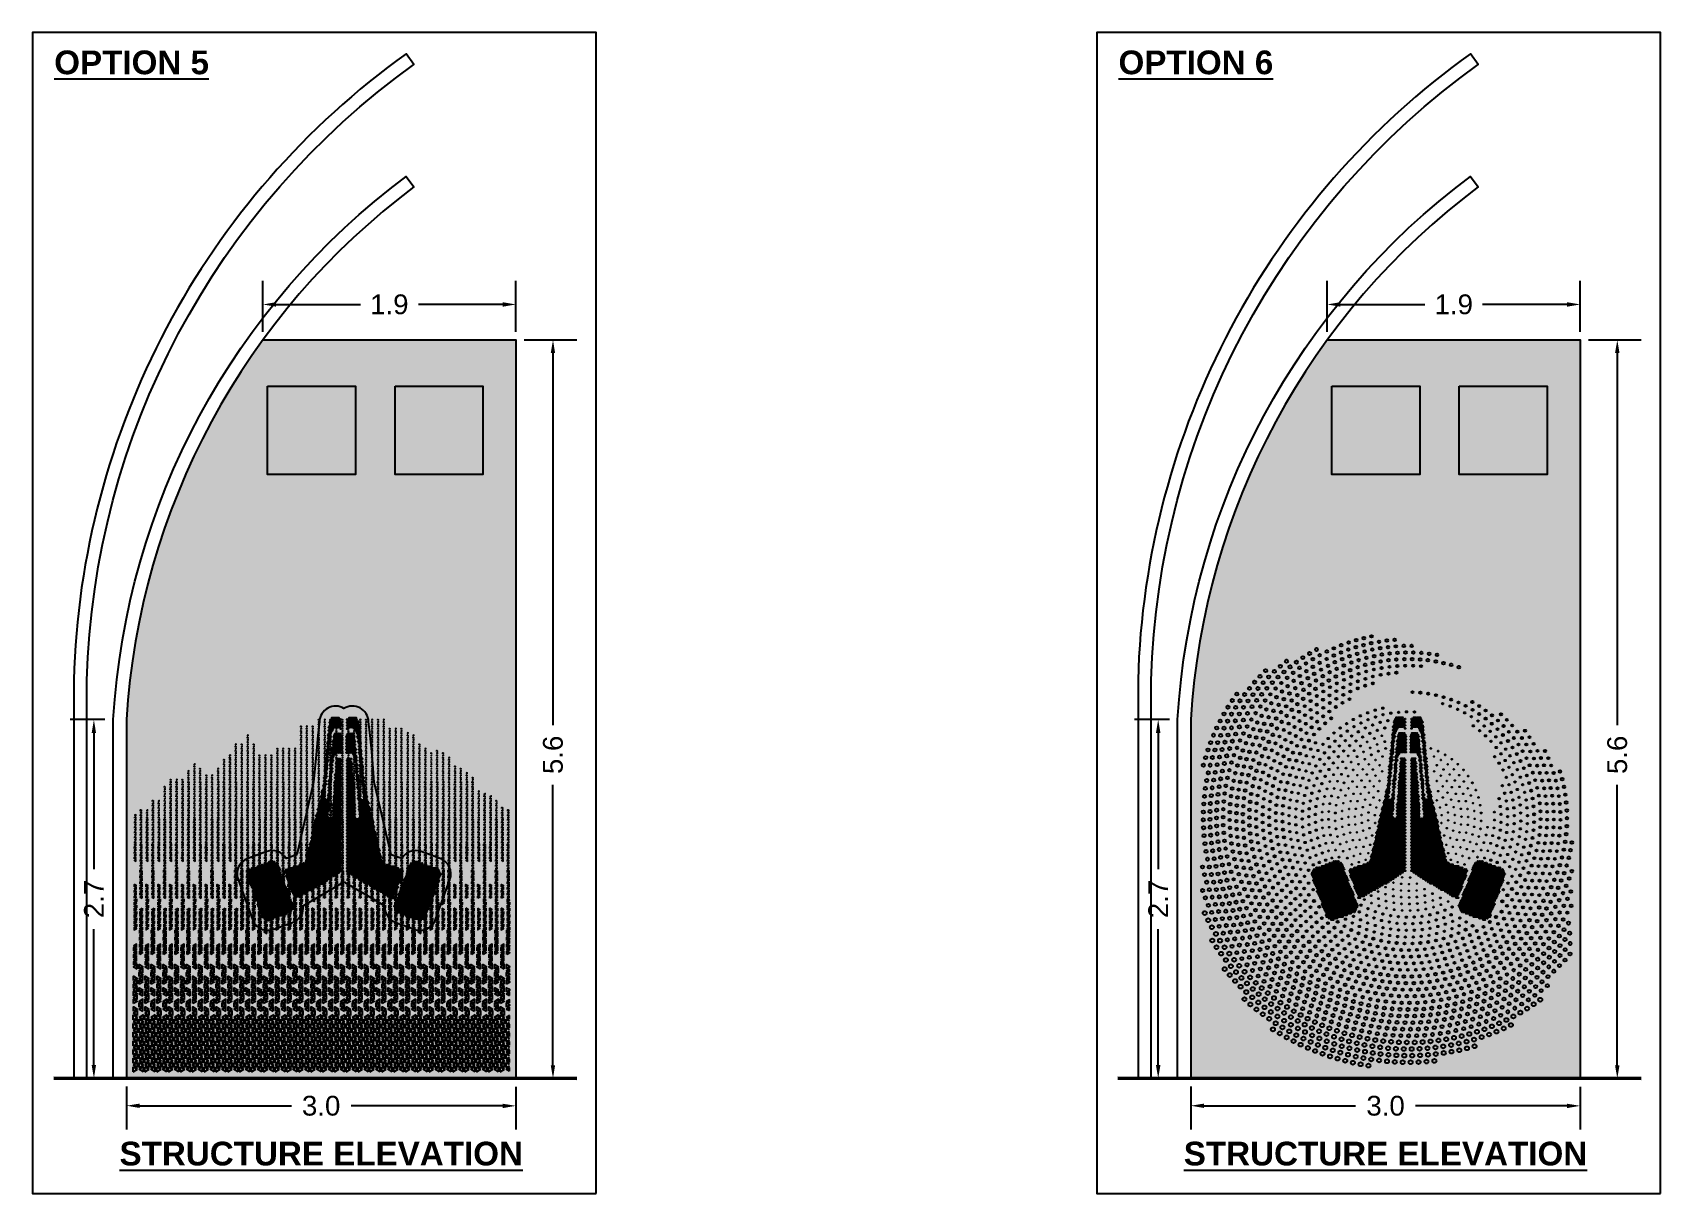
# Model space of a CAD drawing. Header units: metres. Extents: x 6 to 601, y -20 to 118.
# Drawn here: x 51.55 to 63.89, y 90.24 to 99.04 of the extents above; entities that cross this region are included whole.
import ezdxf

# ---------------------------------------------------------------- set-up
doc = ezdxf.new("R2010")
doc.units = ezdxf.units.M
doc.header["$MEASUREMENT"] = 0
doc.layers.add('picture layer', color=7, linetype='Continuous', true_color=0xffffff)
doc.layers.add('ProfileEdges', color=7, linetype='Continuous')
doc.styles.add('AR', font='arial.ttf')
doc.styles.get("Standard").update_dxf_attribs({"font": 'arial.ttf'})
doc.dimstyles.get("Standard").update_dxf_attribs({"dimtxt": 0.18, "dimasz": 0.18, "dimexe": 0.18, "dimexo": 0.0625, "dimgap": 0.09, "dimtad": 0, "dimdec": 4, "dimzin": 0, "dimdsep": 46, "dimtxsty": 'Standard', "dimcen": 0.09, "dimadec": 0, "dimazin": 0, "dimtfac": 1, "dimtdec": 4, "dimtofl": 0, "dimtmove": 0, "dimatfit": 3, "dimfxl": 1, "dimtolj": 1, "dimtzin": 0, "dimarcsym": 0})

msp = doc.modelspace()

# ---------------------------------------------------------------- texts
at = {"layer": 'ProfileEdges', "char_height": 0.18, "attachment_point": 1, "style": 'AR'}
for s, insert in [('{\\fArial|b1|i0|c0|p34;\\LOPTION 5}', (51.715, 98.904)), ('{\\fArial|b1|i0|c0|p34;\\LOPTION 6}', (59.785, 98.904)), ('{\\fArial|b1|i0|c0|p34;\\LSTRUCTURE ELEVATION}', (52.21, 90.628)), ('{\\fArial|b1|i0|c0|p34;\\LSTRUCTURE ELEVATION}', (60.28, 90.628))]:
    msp.add_mtext_dynamic_manual_height_columns(s, width=8.96778, gutter_width=1, heights=[0], dxfattribs=dict(at, insert=insert))

# ---------------------------------------------------------------- blocks, each defined once
blk = doc.blocks.new('*D1112')
at = {"color": 0, "lineweight": -2, "transparency": 16777216}
for p, q in [((55.278, 96.709), (55.677, 96.709)), ((55.497, 96.609), (55.497, 93.788)), ((55.497, 91.208), (55.497, 93.335)), ((55.278, 91.108), (55.677, 91.108))]:
    blk.add_line(p, q, dxfattribs=at)
at = {"color": 0, "transparency": 16777216}
for points in [[(55.48, 96.609), (55.513, 96.609), (55.497, 96.709)], [(55.48, 91.208), (55.513, 91.208), (55.497, 91.108)]]:
    blk.add_solid(points, dxfattribs=at)
at = {"layer": 'Defpoints', "color": 0, "transparency": 16777216}
for p in [(55.216, 96.709), (55.216, 91.108), (55.497, 91.108)]:
    blk.add_point(p, dxfattribs=at)
at = {"color": 0, "transparency": 16777216, "insert": (55.497, 93.562), "char_height": 0.15, "attachment_point": 5, "rotation": 90}
blk.add_mtext('\\A1;5.6', dxfattribs=at)
blk = doc.blocks.new('*D1113')
at = {"color": 0, "lineweight": -2, "transparency": 16777216}
for p, q in [((52.263, 91.046), (52.263, 90.721)), ((55.216, 91.045), (55.216, 90.72)), ((52.363, 90.9), (53.513, 90.9)), ((55.116, 90.9), (53.966, 90.9))]:
    blk.add_line(p, q, dxfattribs=at)
at = {"color": 0, "transparency": 16777216}
for points in [[(52.363, 90.917), (52.363, 90.884), (52.263, 90.901)], [(55.116, 90.916), (55.116, 90.883), (55.216, 90.9)]]:
    blk.add_solid(points, dxfattribs=at)
at = {"layer": 'Defpoints', "color": 0, "transparency": 16777216}
for p in [(52.263, 91.109), (55.216, 91.108), (55.216, 90.9)]:
    blk.add_point(p, dxfattribs=at)
at = {"color": 0, "transparency": 16777216, "insert": (53.739, 90.9), "char_height": 0.15, "attachment_point": 5, "rotation": 359.9843}
blk.add_mtext('\\A1;3.0', dxfattribs=at)
blk = doc.blocks.new('*D1114')
at = {"color": 0, "lineweight": -2, "transparency": 16777216}
for p, q in [((53.297, 96.771), (53.297, 97.158)), ((55.216, 96.771), (55.216, 97.158)), ((53.397, 96.978), (54.037, 96.978)), ((55.116, 96.978), (54.476, 96.978))]:
    blk.add_line(p, q, dxfattribs=at)
at = {"color": 0, "transparency": 16777216}
for points in [[(53.397, 96.995), (53.397, 96.961), (53.297, 96.978)], [(55.116, 96.995), (55.116, 96.961), (55.216, 96.978)]]:
    blk.add_solid(points, dxfattribs=at)
at = {"layer": 'Defpoints', "color": 0, "transparency": 16777216}
for p in [(55.216, 96.978), (53.297, 96.709), (55.216, 96.709)]:
    blk.add_point(p, dxfattribs=at)
at = {"color": 0, "transparency": 16777216, "insert": (54.256, 96.978), "char_height": 0.15, "attachment_point": 5}
blk.add_mtext('\\A1;1.9', dxfattribs=at)
blk = doc.blocks.new('*D1115')
at = {"color": 0, "lineweight": -2, "transparency": 16777216}
for p, q in [((52.1, 93.829), (51.836, 93.829)), ((52.016, 93.729), (52.016, 92.696)), ((52.016, 91.209), (52.016, 92.241)), ((52.1, 91.109), (51.836, 91.109))]:
    blk.add_line(p, q, dxfattribs=at)
at = {"color": 0, "transparency": 16777216}
for points in [[(51.999, 93.729), (52.032, 93.729), (52.016, 93.829)], [(51.999, 91.209), (52.032, 91.209), (52.016, 91.109)]]:
    blk.add_solid(points, dxfattribs=at)
at = {"layer": 'Defpoints', "color": 0, "transparency": 16777216}
for p in [(52.163, 93.829), (52.016, 91.109), (52.163, 91.109)]:
    blk.add_point(p, dxfattribs=at)
at = {"color": 0, "transparency": 16777216, "insert": (52.016, 92.469), "char_height": 0.15, "attachment_point": 5, "rotation": 90}
blk.add_mtext('\\A1;2.7', dxfattribs=at)
blk = doc.blocks.new('triangular hole')
for p, q in [((103.627, 78.614), (103.627, 78.652)), ((103.627, 78.652), (103.66, 78.633)), ((103.627, 78.614), (103.66, 78.633))]:
    blk.add_line(p, q)
blk = doc.blocks.new('sign')
at = {"true_color": 0xffffff, "transparency": 33554687}
h = blk.add_hatch(color=7, dxfattribs=at)
h.dxf.hatch_style = 1
edge = h.paths.add_edge_path()
edge.add_line((80.693, 75.299), (80.55, 75.351))
edge.add_arc((80.507, 75.233), 0.125, 69.8931, 147.8513)
edge.add_line((80.402, 75.3), (80.321, 75.327))
edge.add_line((80.321, 75.327), (80.194, 75.877))
edge.add_line((80.194, 75.877), (80.177, 76.086))
edge.add_line((80.177, 76.086), (80.162, 76.233))
edge.add_line((80.162, 76.233), (80.151, 76.337))
edge.add_arc((80.028, 76.332), 0.123, 2.2854, 121.3949)
edge.add_arc((79.9, 76.332), 0.123, 58.6051, 177.7146)
edge.add_line((79.778, 76.337), (79.766, 76.233))
edge.add_line((79.766, 76.233), (79.752, 76.086))
edge.add_line((79.752, 76.086), (79.734, 75.877))
edge.add_line((79.734, 75.877), (79.607, 75.327))
edge.add_line((79.607, 75.327), (79.527, 75.3))
edge.add_arc((79.421, 75.233), 0.125, 32.1487, 110.1069)
edge.add_line((79.378, 75.351), (79.236, 75.299))
edge.add_arc((79.279, 75.181), 0.125, 110.1069, 199.8526)
edge.add_line((79.161, 75.139), (79.27, 74.837))
edge.add_arc((79.388, 74.879), 0.125, 199.8526, 289.9919)
edge.add_line((79.431, 74.762), (79.573, 74.814))
edge.add_arc((79.531, 74.931), 0.125, 289.9919, 363.8473)
edge.add_line((79.655, 74.94), (79.961, 75.12))
edge.add_line((79.961, 75.12), (79.967, 75.12))
edge.add_line((79.967, 75.12), (80.273, 74.94))
edge.add_arc((80.398, 74.931), 0.125, 176.1527, 250.0081)
edge.add_line((80.355, 74.814), (80.498, 74.762))
edge.add_arc((80.541, 74.879), 0.125, 250.0081, 340.1474)
edge.add_line((80.658, 74.837), (80.767, 75.139))
edge.add_arc((80.65, 75.181), 0.125, 340.1474, 429.8931)
for centre in [(79.85, 76.294), (79.856, 76.33), (79.856, 76.306), (79.856, 76.282), (79.862, 76.342), (79.862, 76.318), (79.862, 76.294), (79.868, 76.354), (79.868, 76.33), (79.868, 76.306), (79.868, 76.282), (79.874, 76.366), (79.874, 76.342), (79.874, 76.318), (79.874, 76.294), (79.88, 76.354), (79.88, 76.33), (79.88, 76.306), (79.88, 76.282), (79.886, 76.366), (79.886, 76.342), (79.886, 76.318), (79.886, 76.294), (79.892, 76.354), (79.892, 76.33), (79.892, 76.306), (79.898, 76.366), (79.898, 76.342), (79.898, 76.318), (79.898, 76.294), (79.904, 76.354), (79.904, 76.33), (79.904, 76.306), (79.91, 76.366), (79.91, 76.342), (79.91, 76.318), (79.91, 76.294), (79.916, 76.354), (79.916, 76.33), (79.916, 76.306), (79.922, 76.366), (79.922, 76.342), (79.922, 76.318), (79.922, 76.294), (79.928, 76.354), (79.928, 76.33), (79.928, 76.306), (79.934, 76.342), (79.934, 76.318), (79.934, 76.294), (79.94, 76.354), (79.94, 76.33), (79.94, 76.306), (79.94, 76.282), (79.988, 76.354), (79.988, 76.33), (79.988, 76.306), (79.988, 76.282), (79.994, 76.342), (79.994, 76.318), (79.994, 76.294), (80, 76.354), (80, 76.33), (80, 76.306), (80.006, 76.366), (80.006, 76.342), (80.006, 76.318), (80.006, 76.294), (80.012, 76.354), (80.012, 76.33), (80.012, 76.306), (80.018, 76.366), (80.018, 76.342), (80.018, 76.318), (80.018, 76.294), (80.024, 76.354), (80.024, 76.33), (80.024, 76.306), (80.03, 76.366), (80.03, 76.342), (80.03, 76.318), (80.03, 76.294), (80.036, 76.354), (80.036, 76.33), (80.036, 76.306), (80.042, 76.366), (80.042, 76.342), (80.042, 76.318), (80.042, 76.294), (80.048, 76.354), (80.048, 76.33), (80.048, 76.306), (80.048, 76.282), (80.054, 76.366), (80.054, 76.342), (80.054, 76.318), (80.054, 76.294), (80.06, 76.354), (80.06, 76.33), (80.06, 76.306), (80.06, 76.282), (80.066, 76.342), (80.066, 76.318), (80.066, 76.294), (80.072, 76.33), (80.072, 76.306), (80.072, 76.282), (80.078, 76.294), (79.838, 76.174), (79.844, 76.234), (79.844, 76.21), (79.844, 76.186), (79.844, 76.162), (79.85, 76.27), (79.85, 76.246), (79.85, 76.222), (79.85, 76.198), (79.85, 76.174), (79.856, 76.258), (79.856, 76.234), (79.856, 76.21), (79.856, 76.186), (79.862, 76.27), (79.862, 76.246), (79.862, 76.222), (79.868, 76.258), (79.874, 76.27), (79.88, 76.186), (79.88, 76.162), (79.886, 76.222), (79.886, 76.198), (79.886, 76.174), (79.892, 76.234), (79.892, 76.21), (79.892, 76.186), (79.892, 76.162), (79.898, 76.246), (79.898, 76.222), (79.898, 76.198), (79.898, 76.174), (79.904, 76.234), (79.904, 76.21), (79.904, 76.186), (79.904, 76.162), (79.91, 76.246), (79.91, 76.222), (79.91, 76.198), (79.91, 76.174), (79.916, 76.234), (79.916, 76.21), (79.916, 76.186), (79.916, 76.162), (79.922, 76.246), (79.922, 76.222), (79.922, 76.198), (79.922, 76.174), (79.928, 76.234), (79.928, 76.21), (79.928, 76.186), (79.928, 76.162), (79.934, 76.246), (79.934, 76.222), (79.934, 76.198), (79.934, 76.174), (79.94, 76.234), (79.94, 76.21), (79.94, 76.186), (79.94, 76.162), (79.946, 76.222), (79.946, 76.198), (79.946, 76.174), (79.982, 76.222), (79.982, 76.198), (79.982, 76.174), (79.988, 76.234), (79.988, 76.21), (79.988, 76.186), (79.988, 76.162), (79.994, 76.246), (79.994, 76.222), (79.994, 76.198), (79.994, 76.174), (80, 76.234), (80, 76.21), (80, 76.186), (80, 76.162), (80.006, 76.246), (80.006, 76.222), (80.006, 76.198), (80.006, 76.174), (80.012, 76.234), (80.012, 76.21), (80.012, 76.186), (80.012, 76.162), (80.018, 76.246), (80.018, 76.222), (80.018, 76.198), (80.018, 76.174), (80.024, 76.234), (80.024, 76.21), (80.024, 76.186), (80.024, 76.162), (80.03, 76.246), (80.03, 76.222), (80.03, 76.198), (80.03, 76.174), (80.036, 76.234), (80.036, 76.21), (80.036, 76.186), (80.036, 76.162), (80.042, 76.222), (80.042, 76.198), (80.042, 76.174), (80.048, 76.186), (80.048, 76.162), (80.054, 76.27), (80.06, 76.258), (80.066, 76.27), (80.066, 76.246), (80.066, 76.222), (80.072, 76.258), (80.072, 76.234), (80.072, 76.21), (80.072, 76.186), (80.078, 76.27), (80.078, 76.246), (80.078, 76.222), (80.078, 76.198), (80.078, 76.174), (80.084, 76.234), (80.084, 76.21), (80.084, 76.186), (80.084, 76.162), (80.09, 76.174), (79.826, 76.054), (79.832, 76.114), (79.832, 76.09), (79.832, 76.066), (79.832, 76.042), (79.838, 76.15), (79.838, 76.126), (79.838, 76.102), (79.838, 76.078), (79.838, 76.054), (79.844, 76.138), (79.844, 76.114), (79.844, 76.09), (79.844, 76.066), (79.844, 76.042), (79.85, 76.15), (79.85, 76.126), (79.85, 76.102), (79.868, 76.066), (79.868, 76.042), (79.874, 76.126), (79.874, 76.102), (79.874, 76.078), (79.874, 76.054), (79.88, 76.138), (79.88, 76.114), (79.88, 76.09), (79.88, 76.066), (79.88, 76.042), (79.886, 76.15), (79.886, 76.126), (79.886, 76.102), (79.886, 76.078), (79.892, 76.138), (79.892, 76.114), (79.892, 76.09), (79.898, 76.15), (79.898, 76.126), (79.898, 76.102), (79.904, 76.138), (79.904, 76.114), (79.91, 76.15), (79.91, 76.126), (79.91, 76.102), (79.91, 76.054), (79.916, 76.138), (79.916, 76.114), (79.916, 76.042), (79.922, 76.15), (79.922, 76.126), (79.922, 76.102), (79.922, 76.054), (79.928, 76.138), (79.928, 76.114), (79.928, 76.042), (79.934, 76.15), (79.934, 76.126), (79.934, 76.102), (79.934, 76.054), (79.94, 76.138), (79.94, 76.114), (79.94, 76.042), (79.946, 76.15), (79.946, 76.126), (79.946, 76.102), (79.982, 76.15), (79.982, 76.126), (79.982, 76.102), (79.988, 76.138), (79.988, 76.114), (79.988, 76.042), (79.994, 76.15), (79.994, 76.126), (79.994, 76.102), (79.994, 76.054), (80, 76.138), (80, 76.114), (80, 76.042), (80.006, 76.15), (80.006, 76.126), (80.006, 76.102), (80.006, 76.054), (80.012, 76.138), (80.012, 76.114), (80.012, 76.042), (80.018, 76.15), (80.018, 76.126), (80.018, 76.102), (80.018, 76.054), (80.024, 76.138), (80.024, 76.114), (80.03, 76.15), (80.03, 76.126), (80.03, 76.102), (80.036, 76.138), (80.036, 76.114), (80.036, 76.09), (80.042, 76.15), (80.042, 76.126), (80.042, 76.102), (80.042, 76.078), (80.048, 76.138), (80.048, 76.114), (80.048, 76.09), (80.048, 76.066), (80.048, 76.042), (80.054, 76.126), (80.054, 76.102), (80.054, 76.078), (80.054, 76.054), (80.06, 76.066), (80.06, 76.042), (80.078, 76.15), (80.078, 76.126), (80.078, 76.102), (80.084, 76.138), (80.084, 76.114), (80.084, 76.09), (80.084, 76.066), (80.084, 76.042), (80.09, 76.15), (80.09, 76.126), (80.09, 76.102), (80.09, 76.078), (80.09, 76.054), (80.096, 76.114), (80.096, 76.09), (80.096, 76.066), (80.096, 76.042), (80.102, 76.054), (79.814, 75.91), (79.82, 75.994), (79.82, 75.97), (79.82, 75.946), (79.82, 75.922), (79.826, 76.03), (79.826, 76.006), (79.826, 75.982), (79.826, 75.958), (79.826, 75.934), (79.826, 75.91), (79.832, 76.018), (79.832, 75.994), (79.832, 75.97), (79.832, 75.946), (79.832, 75.922), (79.838, 76.03), (79.838, 76.006), (79.838, 75.982), (79.856, 75.922), (79.862, 76.006), (79.862, 75.982), (79.862, 75.958), (79.862, 75.934), (79.862, 75.91), (79.868, 76.018), (79.868, 75.994), (79.868, 75.97), (79.868, 75.946), (79.868, 75.922), (79.874, 76.03), (79.874, 76.006), (79.874, 75.982), (79.874, 75.958), (79.898, 75.934), (79.898, 75.91), (79.904, 76.018), (79.904, 75.994), (79.904, 75.97), (79.904, 75.946), (79.904, 75.922), (79.91, 76.03), (79.91, 76.006), (79.91, 75.982), (79.91, 75.958), (79.91, 75.934), (79.91, 75.91), (79.916, 76.018), (79.916, 75.994), (79.916, 75.97), (79.916, 75.946), (79.916, 75.922), (79.922, 76.03), (79.922, 76.006), (79.922, 75.982), (79.922, 75.958), (79.922, 75.934), (79.922, 75.91), (79.928, 76.018), (79.928, 75.994), (79.928, 75.97), (79.928, 75.946), (79.928, 75.922), (79.934, 76.03), (79.934, 76.006), (79.934, 75.982), (79.934, 75.958), (79.934, 75.934), (79.934, 75.91), (79.94, 76.018), (79.94, 75.994), (79.94, 75.97), (79.94, 75.946), (79.94, 75.922), (79.988, 76.018), (79.988, 75.994), (79.988, 75.97), (79.988, 75.946), (79.988, 75.922), (79.994, 76.03), (79.994, 76.006), (79.994, 75.982), (79.994, 75.958), (79.994, 75.934), (79.994, 75.91), (80, 76.018), (80, 75.994), (80, 75.97), (80, 75.946), (80, 75.922), (80.006, 76.03), (80.006, 76.006), (80.006, 75.982), (80.006, 75.958), (80.006, 75.934), (80.006, 75.91), (80.012, 76.018), (80.012, 75.994), (80.012, 75.97), (80.012, 75.946), (80.012, 75.922), (80.018, 76.03), (80.018, 76.006), (80.018, 75.982), (80.018, 75.958), (80.018, 75.934), (80.018, 75.91), (80.024, 76.018), (80.024, 75.994), (80.024, 75.97), (80.024, 75.946), (80.024, 75.922), (80.03, 75.934), (80.03, 75.91), (80.054, 76.03), (80.054, 76.006), (80.054, 75.982), (80.054, 75.958), (80.06, 76.018), (80.06, 75.994), (80.06, 75.97), (80.06, 75.946), (80.06, 75.922), (80.066, 76.006), (80.066, 75.982), (80.066, 75.958), (80.066, 75.934), (80.066, 75.91), (80.072, 75.922), (80.09, 76.03), (80.09, 76.006), (80.09, 75.982), (80.096, 76.018), (80.096, 75.994), (80.096, 75.97), (80.096, 75.946), (80.096, 75.922), (80.102, 76.03), (80.102, 76.006), (80.102, 75.982), (80.102, 75.958), (80.102, 75.934), (80.102, 75.91), (80.108, 75.994), (80.108, 75.97), (80.108, 75.946), (80.108, 75.922), (80.114, 75.91), (79.796, 75.802), (79.802, 75.814), (79.802, 75.79), (79.808, 75.85), (79.808, 75.826), (79.808, 75.802), (79.814, 75.886), (79.814, 75.862), (79.814, 75.838), (79.814, 75.814), (79.814, 75.79), (79.82, 75.898), (79.82, 75.874), (79.82, 75.85), (79.82, 75.826), (79.82, 75.802), (79.826, 75.886), (79.826, 75.862), (79.85, 75.886), (79.85, 75.862), (79.85, 75.838), (79.85, 75.814), (79.85, 75.79), (79.856, 75.898), (79.856, 75.874), (79.856, 75.85), (79.856, 75.826), (79.856, 75.802), (79.862, 75.886), (79.862, 75.862), (79.862, 75.838), (79.868, 75.898), (79.892, 75.874), (79.892, 75.85), (79.892, 75.826), (79.892, 75.802), (79.898, 75.886), (79.898, 75.862), (79.898, 75.838), (79.898, 75.814), (79.898, 75.79), (79.904, 75.898), (79.904, 75.874), (79.904, 75.85), (79.904, 75.826), (79.904, 75.802), (79.91, 75.886), (79.91, 75.862), (79.91, 75.838), (79.91, 75.814), (79.91, 75.79), (79.916, 75.898), (79.916, 75.874), (79.916, 75.85), (79.916, 75.826), (79.916, 75.802), (79.922, 75.886), (79.922, 75.862), (79.922, 75.838), (79.922, 75.814), (79.922, 75.79), (79.928, 75.898), (79.928, 75.874), (79.928, 75.85), (79.928, 75.826), (79.928, 75.802), (79.934, 75.886), (79.934, 75.862), (79.934, 75.838), (79.934, 75.814), (79.934, 75.79), (79.94, 75.898), (79.94, 75.874), (79.94, 75.85), (79.94, 75.826), (79.94, 75.802), (79.988, 75.898), (79.988, 75.874), (79.988, 75.85), (79.988, 75.826), (79.988, 75.802), (79.994, 75.886), (79.994, 75.862), (79.994, 75.838), (79.994, 75.814), (79.994, 75.79), (80, 75.898), (80, 75.874), (80, 75.85), (80, 75.826), (80, 75.802), (80.006, 75.886), (80.006, 75.862), (80.006, 75.838), (80.006, 75.814), (80.006, 75.79), (80.012, 75.898), (80.012, 75.874), (80.012, 75.85), (80.012, 75.826), (80.012, 75.802), (80.018, 75.886), (80.018, 75.862), (80.018, 75.838), (80.018, 75.814), (80.018, 75.79), (80.024, 75.898), (80.024, 75.874), (80.024, 75.85), (80.024, 75.826), (80.024, 75.802), (80.03, 75.886), (80.03, 75.862), (80.03, 75.838), (80.03, 75.814), (80.03, 75.79), (80.036, 75.874), (80.036, 75.85), (80.036, 75.826), (80.036, 75.802), (80.06, 75.898), (80.066, 75.886), (80.066, 75.862), (80.066, 75.838), (80.072, 75.898), (80.072, 75.874), (80.072, 75.85), (80.072, 75.826), (80.072, 75.802), (80.078, 75.886), (80.078, 75.862), (80.078, 75.838), (80.078, 75.814), (80.078, 75.79), (80.102, 75.886), (80.102, 75.862), (80.108, 75.898), (80.108, 75.874), (80.108, 75.85), (80.108, 75.826), (80.108, 75.802), (80.114, 75.886), (80.114, 75.862), (80.114, 75.838), (80.114, 75.814), (80.114, 75.79), (80.12, 75.85), (80.12, 75.826), (80.12, 75.802), (80.126, 75.814), (80.126, 75.79), (80.132, 75.802), (79.766, 75.67), (79.772, 75.682), (79.778, 75.718), (79.778, 75.694), (79.778, 75.67), (79.784, 75.73), (79.784, 75.706), (79.784, 75.682), (79.79, 75.766), (79.79, 75.742), (79.79, 75.718), (79.79, 75.694), (79.79, 75.67), (79.796, 75.778), (79.796, 75.754), (79.796, 75.73), (79.796, 75.706), (79.796, 75.682), (79.802, 75.766), (79.802, 75.742), (79.802, 75.718), (79.802, 75.694), (79.802, 75.67), (79.808, 75.778), (79.808, 75.754), (79.808, 75.73), (79.808, 75.706), (79.808, 75.682), (79.814, 75.766), (79.814, 75.742), (79.814, 75.718), (79.814, 75.694), (79.814, 75.67), (79.82, 75.73), (79.82, 75.706), (79.82, 75.682), (79.826, 75.742), (79.826, 75.718), (79.826, 75.694), (79.826, 75.67), (79.832, 75.73), (79.832, 75.706), (79.832, 75.682), (79.838, 75.742), (79.838, 75.718), (79.838, 75.694), (79.838, 75.67), (79.844, 75.778), (79.844, 75.754), (79.844, 75.73), (79.844, 75.706), (79.844, 75.682), (79.85, 75.766), (79.85, 75.742), (79.85, 75.718), (79.85, 75.694), (79.85, 75.67), (79.856, 75.778), (79.856, 75.754), (79.88, 75.706), (79.88, 75.682), (79.886, 75.766), (79.886, 75.742), (79.886, 75.718), (79.886, 75.694), (79.886, 75.67), (79.892, 75.778), (79.892, 75.754), (79.892, 75.73), (79.892, 75.706), (79.892, 75.682), (79.898, 75.766), (79.898, 75.742), (79.898, 75.718), (79.898, 75.694), (79.898, 75.67), (79.904, 75.778), (79.904, 75.754), (79.904, 75.73), (79.904, 75.706), (79.904, 75.682), (79.91, 75.766), (79.91, 75.742), (79.91, 75.718), (79.91, 75.694), (79.91, 75.67), (79.916, 75.778), (79.916, 75.754), (79.916, 75.73), (79.916, 75.706), (79.916, 75.682), (79.922, 75.766), (79.922, 75.742), (79.922, 75.718), (79.922, 75.694), (79.922, 75.67), (79.928, 75.778), (79.928, 75.754), (79.928, 75.73), (79.928, 75.706), (79.928, 75.682), (79.934, 75.766), (79.934, 75.742), (79.934, 75.718), (79.934, 75.694), (79.934, 75.67), (79.94, 75.778), (79.94, 75.754), (79.94, 75.73), (79.94, 75.706), (79.94, 75.682), (79.988, 75.778), (79.988, 75.754), (79.988, 75.73), (79.988, 75.706), (79.988, 75.682), (79.994, 75.766), (79.994, 75.742), (79.994, 75.718), (79.994, 75.694), (79.994, 75.67), (80, 75.778), (80, 75.754), (80, 75.73), (80, 75.706), (80, 75.682), (80.006, 75.766), (80.006, 75.742), (80.006, 75.718), (80.006, 75.694), (80.006, 75.67), (80.012, 75.778), (80.012, 75.754), (80.012, 75.73), (80.012, 75.706), (80.012, 75.682), (80.018, 75.766), (80.018, 75.742), (80.018, 75.718), (80.018, 75.694), (80.018, 75.67), (80.024, 75.778), (80.024, 75.754), (80.024, 75.73), (80.024, 75.706), (80.024, 75.682), (80.03, 75.766), (80.03, 75.742), (80.03, 75.718), (80.03, 75.694), (80.03, 75.67), (80.036, 75.778), (80.036, 75.754), (80.036, 75.73), (80.036, 75.706), (80.036, 75.682), (80.042, 75.766), (80.042, 75.742), (80.042, 75.718), (80.042, 75.694), (80.042, 75.67), (80.048, 75.706), (80.048, 75.682), (80.072, 75.778), (80.072, 75.754), (80.078, 75.766), (80.078, 75.742), (80.078, 75.718), (80.078, 75.694), (80.078, 75.67), (80.084, 75.778), (80.084, 75.754), (80.084, 75.73), (80.084, 75.706), (80.084, 75.682), (80.09, 75.742), (80.09, 75.718), (80.09, 75.694), (80.09, 75.67), (80.096, 75.73), (80.096, 75.706), (80.096, 75.682), (80.102, 75.742), (80.102, 75.718), (80.102, 75.694), (80.102, 75.67), (80.108, 75.73), (80.108, 75.706), (80.108, 75.682), (80.114, 75.766), (80.114, 75.742), (80.114, 75.718), (80.114, 75.694), (80.114, 75.67), (80.12, 75.778), (80.12, 75.754), (80.12, 75.73), (80.12, 75.706), (80.12, 75.682), (80.126, 75.766), (80.126, 75.742), (80.126, 75.718), (80.126, 75.694), (80.126, 75.67), (80.132, 75.778), (80.132, 75.754), (80.132, 75.73), (80.132, 75.706), (80.132, 75.682), (80.138, 75.766), (80.138, 75.742), (80.138, 75.718), (80.138, 75.694), (80.138, 75.67), (80.144, 75.73), (80.144, 75.706), (80.144, 75.682), (80.15, 75.718), (80.15, 75.694), (80.15, 75.67), (80.156, 75.682), (80.162, 75.67), (79.742, 75.574), (79.742, 75.55), (79.748, 75.586), (79.748, 75.562), (79.754, 75.622), (79.754, 75.598), (79.754, 75.574), (79.754, 75.55), (79.76, 75.634), (79.76, 75.61), (79.76, 75.586), (79.76, 75.562), (79.766, 75.646), (79.766, 75.622), (79.766, 75.598), (79.766, 75.574), (79.766, 75.55), (79.772, 75.658), (79.772, 75.634), (79.772, 75.61), (79.772, 75.586), (79.772, 75.562), (79.778, 75.646), (79.778, 75.622), (79.778, 75.598), (79.778, 75.574), (79.778, 75.55), (79.784, 75.658), (79.784, 75.634), (79.784, 75.61), (79.784, 75.586), (79.784, 75.562), (79.79, 75.646), (79.79, 75.622), (79.79, 75.598), (79.79, 75.574), (79.79, 75.55), (79.796, 75.658), (79.796, 75.634), (79.796, 75.61), (79.796, 75.586), (79.796, 75.562), (79.802, 75.646), (79.802, 75.622), (79.802, 75.598), (79.802, 75.574), (79.802, 75.55), (79.808, 75.658), (79.808, 75.634), (79.808, 75.61), (79.808, 75.586), (79.808, 75.562), (79.814, 75.646), (79.814, 75.622), (79.814, 75.598), (79.814, 75.574), (79.814, 75.55), (79.82, 75.658), (79.82, 75.634), (79.82, 75.61), (79.82, 75.586), (79.82, 75.562), (79.826, 75.646), (79.826, 75.622), (79.826, 75.598), (79.826, 75.574), (79.826, 75.55), (79.832, 75.658), (79.832, 75.634), (79.832, 75.61), (79.832, 75.586), (79.832, 75.562), (79.838, 75.646), (79.838, 75.622), (79.838, 75.598), (79.838, 75.574), (79.838, 75.55), (79.844, 75.658), (79.844, 75.634), (79.844, 75.61), (79.844, 75.586), (79.844, 75.562), (79.85, 75.598), (79.85, 75.574), (79.85, 75.55), (79.856, 75.586), (79.856, 75.562), (79.862, 75.598), (79.862, 75.574), (79.862, 75.55), (79.868, 75.586), (79.868, 75.562), (79.874, 75.598), (79.874, 75.574), (79.874, 75.55), (79.88, 75.658), (79.88, 75.634), (79.88, 75.61), (79.88, 75.586), (79.88, 75.562), (79.886, 75.646), (79.886, 75.622), (79.886, 75.598), (79.886, 75.574), (79.886, 75.55), (79.892, 75.658), (79.892, 75.634), (79.892, 75.61), (79.892, 75.586), (79.892, 75.562), (79.898, 75.646), (79.898, 75.622), (79.898, 75.598), (79.898, 75.574), (79.898, 75.55), (79.904, 75.658), (79.904, 75.634), (79.904, 75.61), (79.904, 75.586), (79.904, 75.562), (79.91, 75.646), (79.91, 75.622), (79.91, 75.598), (79.91, 75.574), (79.91, 75.55), (79.916, 75.658), (79.916, 75.634), (79.916, 75.61), (79.916, 75.586), (79.916, 75.562), (79.922, 75.646), (79.922, 75.622), (79.922, 75.598), (79.922, 75.574), (79.922, 75.55), (79.928, 75.658), (79.928, 75.634), (79.928, 75.61), (79.928, 75.586), (79.928, 75.562), (79.934, 75.646), (79.934, 75.622), (79.934, 75.598), (79.934, 75.574), (79.934, 75.55), (79.94, 75.658), (79.94, 75.634), (79.94, 75.61), (79.94, 75.586), (79.94, 75.562), (79.988, 75.658), (79.988, 75.634), (79.988, 75.61), (79.988, 75.586), (79.988, 75.562), (79.994, 75.646), (79.994, 75.622), (79.994, 75.598), (79.994, 75.574), (79.994, 75.55), (80, 75.658), (80, 75.634), (80, 75.61), (80, 75.586), (80, 75.562), (80.006, 75.646), (80.006, 75.622), (80.006, 75.598), (80.006, 75.574), (80.006, 75.55), (80.012, 75.658), (80.012, 75.634), (80.012, 75.61), (80.012, 75.586), (80.012, 75.562), (80.018, 75.646), (80.018, 75.622), (80.018, 75.598), (80.018, 75.574), (80.018, 75.55), (80.024, 75.658), (80.024, 75.634), (80.024, 75.61), (80.024, 75.586), (80.024, 75.562), (80.03, 75.646), (80.03, 75.622), (80.03, 75.598), (80.03, 75.574), (80.03, 75.55), (80.036, 75.658), (80.036, 75.634), (80.036, 75.61), (80.036, 75.586), (80.036, 75.562), (80.042, 75.646), (80.042, 75.622), (80.042, 75.598), (80.042, 75.574), (80.042, 75.55), (80.048, 75.658), (80.048, 75.634), (80.048, 75.61), (80.048, 75.586), (80.048, 75.562), (80.054, 75.598), (80.054, 75.574), (80.054, 75.55), (80.06, 75.586), (80.06, 75.562), (80.066, 75.598), (80.066, 75.574), (80.066, 75.55), (80.072, 75.586), (80.072, 75.562), (80.078, 75.598), (80.078, 75.574), (80.078, 75.55), (80.084, 75.658), (80.084, 75.634), (80.084, 75.61), (80.084, 75.586), (80.084, 75.562), (80.09, 75.646), (80.09, 75.622), (80.09, 75.598), (80.09, 75.574), (80.09, 75.55), (80.096, 75.658), (80.096, 75.634), (80.096, 75.61), (80.096, 75.586), (80.096, 75.562), (80.102, 75.646), (80.102, 75.622), (80.102, 75.598), (80.102, 75.574), (80.102, 75.55), (80.108, 75.658), (80.108, 75.634), (80.108, 75.61), (80.108, 75.586), (80.108, 75.562), (80.114, 75.646), (80.114, 75.622), (80.114, 75.598), (80.114, 75.574), (80.114, 75.55), (80.12, 75.658), (80.12, 75.634), (80.12, 75.61), (80.12, 75.586), (80.12, 75.562), (80.126, 75.646), (80.126, 75.622), (80.126, 75.598), (80.126, 75.574), (80.126, 75.55), (80.132, 75.658), (80.132, 75.634), (80.132, 75.61), (80.132, 75.586), (80.132, 75.562), (80.138, 75.646), (80.138, 75.622), (80.138, 75.598), (80.138, 75.574), (80.138, 75.55), (80.144, 75.658), (80.144, 75.634), (80.144, 75.61), (80.144, 75.586), (80.144, 75.562), (80.15, 75.646), (80.15, 75.622), (80.15, 75.598), (80.15, 75.574), (80.15, 75.55), (80.156, 75.658), (80.156, 75.634), (80.156, 75.61), (80.156, 75.586), (80.156, 75.562), (80.162, 75.646), (80.162, 75.622), (80.162, 75.598), (80.162, 75.574), (80.162, 75.55), (80.168, 75.634), (80.168, 75.61), (80.168, 75.586), (80.168, 75.562), (80.174, 75.622), (80.174, 75.598), (80.174, 75.574), (80.174, 75.55), (80.18, 75.586), (80.18, 75.562), (80.186, 75.574), (80.186, 75.55), (79.712, 75.418), (79.718, 75.454), (79.718, 75.43), (79.724, 75.49), (79.724, 75.466), (79.724, 75.442), (79.724, 75.418), (79.73, 75.502), (79.73, 75.478), (79.73, 75.454), (79.73, 75.43), (79.736, 75.538), (79.736, 75.514), (79.736, 75.49), (79.736, 75.466), (79.736, 75.442), (79.736, 75.418), (79.742, 75.526), (79.742, 75.502), (79.742, 75.478), (79.742, 75.454), (79.742, 75.43), (79.748, 75.538), (79.748, 75.514), (79.748, 75.49), (79.748, 75.466), (79.748, 75.442), (79.748, 75.418), (79.754, 75.526), (79.754, 75.502), (79.754, 75.478), (79.754, 75.454), (79.754, 75.43), (79.76, 75.538), (79.76, 75.514), (79.76, 75.49), (79.76, 75.466), (79.76, 75.442), (79.76, 75.418), (79.766, 75.526), (79.766, 75.502), (79.766, 75.478), (79.766, 75.454), (79.766, 75.43), (79.772, 75.538), (79.772, 75.514), (79.772, 75.49), (79.772, 75.466), (79.772, 75.442), (79.772, 75.418), (79.778, 75.526), (79.778, 75.502), (79.778, 75.478), (79.778, 75.454), (79.778, 75.43), (79.784, 75.538), (79.784, 75.514), (79.784, 75.49), (79.784, 75.466), (79.784, 75.442), (79.784, 75.418), (79.79, 75.526), (79.79, 75.502), (79.79, 75.478), (79.79, 75.454), (79.79, 75.43), (79.796, 75.538), (79.796, 75.514), (79.796, 75.49), (79.796, 75.466), (79.796, 75.442), (79.796, 75.418), (79.802, 75.526), (79.802, 75.502), (79.802, 75.478), (79.802, 75.454), (79.802, 75.43), (79.808, 75.538), (79.808, 75.514), (79.808, 75.49), (79.808, 75.466), (79.808, 75.442), (79.808, 75.418), (79.814, 75.526), (79.814, 75.502), (79.814, 75.478), (79.814, 75.454), (79.814, 75.43), (79.82, 75.538), (79.82, 75.514), (79.82, 75.49), (79.82, 75.466), (79.82, 75.442), (79.82, 75.418), (79.826, 75.526), (79.826, 75.502), (79.826, 75.478), (79.826, 75.454), (79.826, 75.43), (79.832, 75.538), (79.832, 75.514), (79.832, 75.49), (79.832, 75.466), (79.832, 75.442), (79.832, 75.418), (79.838, 75.526), (79.838, 75.502), (79.838, 75.478), (79.838, 75.454), (79.838, 75.43), (79.844, 75.538), (79.844, 75.514), (79.844, 75.49), (79.844, 75.466), (79.844, 75.442), (79.844, 75.418), (79.85, 75.526), (79.85, 75.502), (79.85, 75.478), (79.85, 75.454), (79.85, 75.43), (79.856, 75.538), (79.856, 75.514), (79.856, 75.49), (79.856, 75.466), (79.856, 75.442), (79.856, 75.418), (79.862, 75.526), (79.862, 75.502), (79.862, 75.478), (79.862, 75.454), (79.862, 75.43), (79.868, 75.538), (79.868, 75.514), (79.868, 75.49), (79.868, 75.466), (79.868, 75.442), (79.868, 75.418), (79.874, 75.526), (79.874, 75.502), (79.874, 75.478), (79.874, 75.454), (79.874, 75.43), (79.88, 75.538), (79.88, 75.514), (79.88, 75.49), (79.88, 75.466), (79.88, 75.442), (79.88, 75.418), (79.886, 75.526), (79.886, 75.502), (79.886, 75.478), (79.886, 75.454), (79.886, 75.43), (79.892, 75.538), (79.892, 75.514), (79.892, 75.49), (79.892, 75.466), (79.892, 75.442), (79.892, 75.418), (79.898, 75.526), (79.898, 75.502), (79.898, 75.478), (79.898, 75.454), (79.898, 75.43), (79.904, 75.538), (79.904, 75.514), (79.904, 75.49), (79.904, 75.466), (79.904, 75.442), (79.904, 75.418), (79.91, 75.526), (79.91, 75.502), (79.91, 75.478), (79.91, 75.454), (79.91, 75.43), (79.916, 75.538), (79.916, 75.514), (79.916, 75.49), (79.916, 75.466), (79.916, 75.442), (79.916, 75.418), (79.922, 75.526), (79.922, 75.502), (79.922, 75.478), (79.922, 75.454), (79.922, 75.43), (79.928, 75.538), (79.928, 75.514), (79.928, 75.49), (79.928, 75.466), (79.928, 75.442), (79.928, 75.418), (79.934, 75.526), (79.934, 75.502), (79.934, 75.478), (79.934, 75.454), (79.934, 75.43), (79.94, 75.538), (79.94, 75.514), (79.94, 75.49), (79.94, 75.466), (79.94, 75.442), (79.94, 75.418), (79.988, 75.538), (79.988, 75.514), (79.988, 75.49), (79.988, 75.466), (79.988, 75.442), (79.988, 75.418), (79.994, 75.526), (79.994, 75.502), (79.994, 75.478), (79.994, 75.454), (79.994, 75.43), (80, 75.538), (80, 75.514), (80, 75.49), (80, 75.466), (80, 75.442), (80, 75.418), (80.006, 75.526), (80.006, 75.502), (80.006, 75.478), (80.006, 75.454), (80.006, 75.43), (80.012, 75.538), (80.012, 75.514), (80.012, 75.49), (80.012, 75.466), (80.012, 75.442), (80.012, 75.418), (80.018, 75.526), (80.018, 75.502), (80.018, 75.478), (80.018, 75.454), (80.018, 75.43), (80.024, 75.538), (80.024, 75.514), (80.024, 75.49), (80.024, 75.466), (80.024, 75.442), (80.024, 75.418), (80.03, 75.526), (80.03, 75.502), (80.03, 75.478), (80.03, 75.454), (80.03, 75.43), (80.036, 75.538), (80.036, 75.514), (80.036, 75.49), (80.036, 75.466), (80.036, 75.442), (80.036, 75.418), (80.042, 75.526), (80.042, 75.502), (80.042, 75.478), (80.042, 75.454), (80.042, 75.43), (80.048, 75.538), (80.048, 75.514), (80.048, 75.49), (80.048, 75.466), (80.048, 75.442), (80.048, 75.418), (80.054, 75.526), (80.054, 75.502), (80.054, 75.478), (80.054, 75.454), (80.054, 75.43), (80.06, 75.538), (80.06, 75.514), (80.06, 75.49), (80.06, 75.466), (80.06, 75.442), (80.06, 75.418), (80.066, 75.526), (80.066, 75.502), (80.066, 75.478), (80.066, 75.454), (80.066, 75.43), (80.072, 75.538), (80.072, 75.514), (80.072, 75.49), (80.072, 75.466), (80.072, 75.442), (80.072, 75.418), (80.078, 75.526), (80.078, 75.502), (80.078, 75.478), (80.078, 75.454), (80.078, 75.43), (80.084, 75.538), (80.084, 75.514), (80.084, 75.49), (80.084, 75.466), (80.084, 75.442), (80.084, 75.418), (80.09, 75.526), (80.09, 75.502), (80.09, 75.478), (80.09, 75.454), (80.09, 75.43), (80.096, 75.538), (80.096, 75.514), (80.096, 75.49), (80.096, 75.466), (80.096, 75.442), (80.096, 75.418), (80.102, 75.526), (80.102, 75.502), (80.102, 75.478), (80.102, 75.454), (80.102, 75.43), (80.108, 75.538), (80.108, 75.514), (80.108, 75.49), (80.108, 75.466), (80.108, 75.442), (80.108, 75.418), (80.114, 75.526), (80.114, 75.502), (80.114, 75.478), (80.114, 75.454), (80.114, 75.43), (80.12, 75.538), (80.12, 75.514), (80.12, 75.49), (80.12, 75.466), (80.12, 75.442), (80.12, 75.418), (80.126, 75.526), (80.126, 75.502), (80.126, 75.478), (80.126, 75.454), (80.126, 75.43), (80.132, 75.538), (80.132, 75.514), (80.132, 75.49), (80.132, 75.466), (80.132, 75.442), (80.132, 75.418), (80.138, 75.526), (80.138, 75.502), (80.138, 75.478), (80.138, 75.454), (80.138, 75.43), (80.144, 75.538), (80.144, 75.514), (80.144, 75.49), (80.144, 75.466), (80.144, 75.442), (80.144, 75.418), (80.15, 75.526), (80.15, 75.502), (80.15, 75.478), (80.15, 75.454), (80.15, 75.43), (80.156, 75.538), (80.156, 75.514), (80.156, 75.49), (80.156, 75.466), (80.156, 75.442), (80.156, 75.418), (80.162, 75.526), (80.162, 75.502), (80.162, 75.478), (80.162, 75.454), (80.162, 75.43), (80.168, 75.538), (80.168, 75.514), (80.168, 75.49), (80.168, 75.466), (80.168, 75.442), (80.168, 75.418), (80.174, 75.526), (80.174, 75.502), (80.174, 75.478), (80.174, 75.454), (80.174, 75.43), (80.18, 75.538), (80.18, 75.514), (80.18, 75.49), (80.18, 75.466), (80.18, 75.442), (80.18, 75.418), (80.186, 75.526), (80.186, 75.502), (80.186, 75.478), (80.186, 75.454), (80.186, 75.43), (80.192, 75.538), (80.192, 75.514), (80.192, 75.49), (80.192, 75.466), (80.192, 75.442), (80.192, 75.418), (80.198, 75.502), (80.198, 75.478), (80.198, 75.454), (80.198, 75.43), (80.204, 75.49), (80.204, 75.466), (80.204, 75.442), (80.204, 75.418), (80.21, 75.454), (80.21, 75.43), (80.216, 75.418), (79.682, 75.31), (79.688, 75.322), (79.688, 75.298), (79.694, 75.358), (79.694, 75.334), (79.694, 75.31), (79.7, 75.37), (79.7, 75.346), (79.7, 75.322), (79.7, 75.298), (79.706, 75.406), (79.706, 75.382), (79.706, 75.358), (79.706, 75.334), (79.706, 75.31), (79.712, 75.394), (79.712, 75.37), (79.712, 75.346), (79.712, 75.322), (79.712, 75.298), (79.718, 75.406), (79.718, 75.382), (79.718, 75.358), (79.718, 75.334), (79.718, 75.31), (79.724, 75.394), (79.724, 75.37), (79.724, 75.346), (79.724, 75.322), (79.724, 75.298), (79.73, 75.406), (79.73, 75.382), (79.73, 75.358), (79.73, 75.334), (79.73, 75.31), (79.736, 75.394), (79.736, 75.37), (79.736, 75.346), (79.736, 75.322), (79.736, 75.298), (79.742, 75.406), (79.742, 75.382), (79.742, 75.358), (79.742, 75.334), (79.742, 75.31), (79.748, 75.394), (79.748, 75.37), (79.748, 75.346), (79.748, 75.322), (79.748, 75.298), (79.754, 75.406), (79.754, 75.382), (79.754, 75.358), (79.754, 75.334), (79.754, 75.31), (79.76, 75.394), (79.76, 75.37), (79.76, 75.346), (79.76, 75.322), (79.76, 75.298), (79.766, 75.406), (79.766, 75.382), (79.766, 75.358), (79.766, 75.334), (79.766, 75.31), (79.772, 75.394), (79.772, 75.37), (79.772, 75.346), (79.772, 75.322), (79.772, 75.298), (79.778, 75.406), (79.778, 75.382), (79.778, 75.358), (79.778, 75.334), (79.778, 75.31), (79.784, 75.394), (79.784, 75.37), (79.784, 75.346), (79.784, 75.322), (79.784, 75.298), (79.79, 75.406), (79.79, 75.382), (79.79, 75.358), (79.79, 75.334), (79.79, 75.31), (79.796, 75.394), (79.796, 75.37), (79.796, 75.346), (79.796, 75.322), (79.796, 75.298), (79.802, 75.406), (79.802, 75.382), (79.802, 75.358), (79.802, 75.334), (79.802, 75.31), (79.808, 75.394), (79.808, 75.37), (79.808, 75.346), (79.808, 75.322), (79.808, 75.298), (79.814, 75.406), (79.814, 75.382), (79.814, 75.358), (79.814, 75.334), (79.814, 75.31), (79.82, 75.394), (79.82, 75.37), (79.82, 75.346), (79.82, 75.322), (79.82, 75.298), (79.826, 75.406), (79.826, 75.382), (79.826, 75.358), (79.826, 75.334), (79.826, 75.31), (79.832, 75.394), (79.832, 75.37), (79.832, 75.346), (79.832, 75.322), (79.832, 75.298), (79.838, 75.406), (79.838, 75.382), (79.838, 75.358), (79.838, 75.334), (79.838, 75.31), (79.844, 75.394), (79.844, 75.37), (79.844, 75.346), (79.844, 75.322), (79.844, 75.298), (79.85, 75.406), (79.85, 75.382), (79.85, 75.358), (79.85, 75.334), (79.85, 75.31), (79.856, 75.394), (79.856, 75.37), (79.856, 75.346), (79.856, 75.322), (79.856, 75.298), (79.862, 75.406), (79.862, 75.382), (79.862, 75.358), (79.862, 75.334), (79.862, 75.31), (79.868, 75.394), (79.868, 75.37), (79.868, 75.346), (79.868, 75.322), (79.868, 75.298), (79.874, 75.406), (79.874, 75.382), (79.874, 75.358), (79.874, 75.334), (79.874, 75.31), (79.88, 75.394), (79.88, 75.37), (79.88, 75.346), (79.88, 75.322), (79.88, 75.298), (79.886, 75.406), (79.886, 75.382), (79.886, 75.358), (79.886, 75.334), (79.886, 75.31), (79.892, 75.394), (79.892, 75.37), (79.892, 75.346), (79.892, 75.322), (79.892, 75.298), (79.898, 75.406), (79.898, 75.382), (79.898, 75.358), (79.898, 75.334), (79.898, 75.31), (79.904, 75.394), (79.904, 75.37), (79.904, 75.346), (79.904, 75.322), (79.904, 75.298), (79.91, 75.406), (79.91, 75.382), (79.91, 75.358), (79.91, 75.334), (79.91, 75.31), (79.916, 75.394), (79.916, 75.37), (79.916, 75.346), (79.916, 75.322), (79.916, 75.298), (79.922, 75.406), (79.922, 75.382), (79.922, 75.358), (79.922, 75.334), (79.922, 75.31), (79.928, 75.394), (79.928, 75.37), (79.928, 75.346), (79.928, 75.322), (79.928, 75.298), (79.934, 75.406), (79.934, 75.382), (79.934, 75.358), (79.934, 75.334), (79.934, 75.31), (79.94, 75.394), (79.94, 75.37), (79.94, 75.346), (79.94, 75.322), (79.94, 75.298), (79.988, 75.394), (79.988, 75.37), (79.988, 75.346), (79.988, 75.322), (79.988, 75.298), (79.994, 75.406), (79.994, 75.382), (79.994, 75.358), (79.994, 75.334), (79.994, 75.31), (80, 75.394), (80, 75.37), (80, 75.346), (80, 75.322), (80, 75.298), (80.006, 75.406), (80.006, 75.382), (80.006, 75.358), (80.006, 75.334), (80.006, 75.31), (80.012, 75.394), (80.012, 75.37), (80.012, 75.346), (80.012, 75.322), (80.012, 75.298), (80.018, 75.406), (80.018, 75.382), (80.018, 75.358), (80.018, 75.334), (80.018, 75.31), (80.024, 75.394), (80.024, 75.37), (80.024, 75.346), (80.024, 75.322), (80.024, 75.298), (80.03, 75.406), (80.03, 75.382), (80.03, 75.358), (80.03, 75.334), (80.03, 75.31), (80.036, 75.394), (80.036, 75.37), (80.036, 75.346), (80.036, 75.322), (80.036, 75.298), (80.042, 75.406), (80.042, 75.382), (80.042, 75.358), (80.042, 75.334), (80.042, 75.31), (80.048, 75.394), (80.048, 75.37), (80.048, 75.346), (80.048, 75.322), (80.048, 75.298), (80.054, 75.406), (80.054, 75.382), (80.054, 75.358), (80.054, 75.334), (80.054, 75.31), (80.06, 75.394), (80.06, 75.37), (80.06, 75.346), (80.06, 75.322), (80.06, 75.298), (80.066, 75.406), (80.066, 75.382), (80.066, 75.358), (80.066, 75.334), (80.066, 75.31), (80.072, 75.394), (80.072, 75.37), (80.072, 75.346), (80.072, 75.322), (80.072, 75.298), (80.078, 75.406), (80.078, 75.382), (80.078, 75.358), (80.078, 75.334), (80.078, 75.31), (80.084, 75.394), (80.084, 75.37), (80.084, 75.346), (80.084, 75.322), (80.084, 75.298), (80.09, 75.406), (80.09, 75.382), (80.09, 75.358), (80.09, 75.334), (80.09, 75.31), (80.096, 75.394), (80.096, 75.37), (80.096, 75.346), (80.096, 75.322), (80.096, 75.298), (80.102, 75.406), (80.102, 75.382), (80.102, 75.358), (80.102, 75.334), (80.102, 75.31), (80.108, 75.394), (80.108, 75.37), (80.108, 75.346), (80.108, 75.322), (80.108, 75.298), (80.114, 75.406), (80.114, 75.382), (80.114, 75.358), (80.114, 75.334), (80.114, 75.31), (80.12, 75.394), (80.12, 75.37), (80.12, 75.346), (80.12, 75.322), (80.12, 75.298), (80.126, 75.406), (80.126, 75.382), (80.126, 75.358), (80.126, 75.334), (80.126, 75.31), (80.132, 75.394), (80.132, 75.37), (80.132, 75.346), (80.132, 75.322), (80.132, 75.298), (80.138, 75.406), (80.138, 75.382), (80.138, 75.358), (80.138, 75.334), (80.138, 75.31), (80.144, 75.394), (80.144, 75.37), (80.144, 75.346), (80.144, 75.322), (80.144, 75.298), (80.15, 75.406), (80.15, 75.382), (80.15, 75.358), (80.15, 75.334), (80.15, 75.31), (80.156, 75.394), (80.156, 75.37), (80.156, 75.346), (80.156, 75.322), (80.156, 75.298), (80.162, 75.406), (80.162, 75.382), (80.162, 75.358), (80.162, 75.334), (80.162, 75.31), (80.168, 75.394), (80.168, 75.37), (80.168, 75.346), (80.168, 75.322), (80.168, 75.298), (80.174, 75.406), (80.174, 75.382), (80.174, 75.358), (80.174, 75.334), (80.174, 75.31), (80.18, 75.394), (80.18, 75.37), (80.18, 75.346), (80.18, 75.322), (80.18, 75.298), (80.186, 75.406), (80.186, 75.382), (80.186, 75.358), (80.186, 75.334), (80.186, 75.31), (80.192, 75.394), (80.192, 75.37), (80.192, 75.346), (80.192, 75.322), (80.192, 75.298), (80.198, 75.406), (80.198, 75.382), (80.198, 75.358), (80.198, 75.334), (80.198, 75.31), (80.204, 75.394), (80.204, 75.37), (80.204, 75.346), (80.204, 75.322), (80.204, 75.298), (80.21, 75.406), (80.21, 75.382), (80.21, 75.358), (80.21, 75.334), (80.21, 75.31), (80.216, 75.394), (80.216, 75.37), (80.216, 75.346), (80.216, 75.322), (80.216, 75.298), (80.222, 75.406), (80.222, 75.382), (80.222, 75.358), (80.222, 75.334), (80.222, 75.31), (80.228, 75.37), (80.228, 75.346), (80.228, 75.322), (80.228, 75.298), (80.234, 75.358), (80.234, 75.334), (80.234, 75.31), (80.24, 75.322), (80.24, 75.298), (80.246, 75.31), (79.232, 75.178), (79.238, 75.19), (79.244, 75.202), (79.244, 75.178), (79.25, 75.214), (79.25, 75.19), (79.256, 75.202), (79.256, 75.178), (79.262, 75.214), (79.262, 75.19), (79.268, 75.226), (79.268, 75.202), (79.268, 75.178), (79.274, 75.214), (79.274, 75.19), (79.28, 75.226), (79.28, 75.202), (79.28, 75.178), (79.286, 75.214), (79.286, 75.19), (79.292, 75.226), (79.292, 75.202), (79.292, 75.178), (79.298, 75.214), (79.298, 75.19), (79.304, 75.226), (79.304, 75.202), (79.304, 75.178), (79.31, 75.238), (79.31, 75.214), (79.31, 75.19), (79.316, 75.226), (79.316, 75.202), (79.316, 75.178), (79.322, 75.238), (79.322, 75.214), (79.322, 75.19), (79.328, 75.226), (79.328, 75.202), (79.328, 75.178), (79.334, 75.238), (79.334, 75.214), (79.334, 75.19), (79.34, 75.25), (79.34, 75.226), (79.34, 75.202), (79.34, 75.178), (79.346, 75.238), (79.346, 75.214), (79.346, 75.19), (79.352, 75.25), (79.352, 75.226), (79.352, 75.202), (79.352, 75.178), (79.358, 75.238), (79.358, 75.214), (79.358, 75.19), (79.364, 75.25), (79.364, 75.226), (79.364, 75.202), (79.364, 75.178), (79.37, 75.262), (79.37, 75.238), (79.37, 75.214), (79.37, 75.19), (79.376, 75.25), (79.376, 75.226), (79.376, 75.202), (79.376, 75.178), (79.382, 75.262), (79.382, 75.238), (79.382, 75.214), (79.382, 75.19), (79.388, 75.25), (79.388, 75.226), (79.388, 75.202), (79.388, 75.178), (79.394, 75.262), (79.394, 75.238), (79.394, 75.214), (79.394, 75.19), (79.4, 75.274), (79.4, 75.25), (79.4, 75.226), (79.4, 75.202), (79.4, 75.178), (79.406, 75.262), (79.406, 75.238), (79.406, 75.214), (79.406, 75.19), (79.412, 75.274), (79.412, 75.25), (79.412, 75.226), (79.412, 75.202), (79.412, 75.178), (79.418, 75.262), (79.418, 75.238), (79.418, 75.214), (79.418, 75.19), (79.424, 75.274), (79.424, 75.25), (79.424, 75.226), (79.424, 75.202), (79.424, 75.178), (79.43, 75.262), (79.43, 75.238), (79.43, 75.214), (79.43, 75.19), (79.436, 75.274), (79.436, 75.25), (79.436, 75.226), (79.436, 75.202), (79.436, 75.178), (79.442, 75.262), (79.442, 75.238), (79.442, 75.214), (79.442, 75.19), (79.448, 75.25), (79.448, 75.226), (79.448, 75.202), (79.448, 75.178), (79.454, 75.262), (79.454, 75.238), (79.454, 75.214), (79.454, 75.19), (79.46, 75.25), (79.46, 75.226), (79.46, 75.202), (79.46, 75.178), (79.466, 75.238), (79.466, 75.214), (79.466, 75.19), (79.472, 75.226), (79.472, 75.202), (79.472, 75.178), (79.478, 75.214), (79.478, 75.19), (79.484, 75.178), (79.52, 75.202), (79.526, 75.214), (79.526, 75.19), (79.532, 75.202), (79.532, 75.178), (79.538, 75.214), (79.538, 75.19), (79.544, 75.202), (79.544, 75.178), (79.55, 75.214), (79.55, 75.19), (79.556, 75.226), (79.556, 75.202), (79.556, 75.178), (79.562, 75.214), (79.562, 75.19), (79.568, 75.226), (79.568, 75.202), (79.568, 75.178), (79.574, 75.214), (79.574, 75.19), (79.58, 75.226), (79.58, 75.202), (79.58, 75.178), (79.586, 75.238), (79.586, 75.214), (79.586, 75.19), (79.592, 75.226), (79.592, 75.202), (79.592, 75.178), (79.598, 75.238), (79.598, 75.214), (79.598, 75.19), (79.604, 75.226), (79.604, 75.202), (79.604, 75.178), (79.61, 75.238), (79.61, 75.214), (79.61, 75.19), (79.616, 75.226), (79.616, 75.202), (79.616, 75.178), (79.622, 75.238), (79.622, 75.214), (79.622, 75.19), (79.628, 75.25), (79.628, 75.226), (79.628, 75.202), (79.628, 75.178), (79.634, 75.238), (79.634, 75.214), (79.634, 75.19), (79.64, 75.25), (79.64, 75.226), (79.64, 75.202), (79.64, 75.178), (79.646, 75.238), (79.646, 75.214), (79.646, 75.19), (79.652, 75.25), (79.652, 75.226), (79.652, 75.202), (79.652, 75.178), (79.658, 75.262), (79.658, 75.238), (79.658, 75.214), (79.658, 75.19), (79.664, 75.25), (79.664, 75.226), (79.664, 75.202), (79.664, 75.178), (79.67, 75.262), (79.67, 75.238), (79.67, 75.214), (79.67, 75.19), (79.676, 75.274), (79.676, 75.25), (79.676, 75.226), (79.676, 75.202), (79.676, 75.178), (79.682, 75.286), (79.682, 75.262), (79.682, 75.238), (79.682, 75.214), (79.682, 75.19), (79.688, 75.274), (79.688, 75.25), (79.688, 75.226), (79.688, 75.202), (79.688, 75.178), (79.694, 75.286), (79.694, 75.262), (79.694, 75.238), (79.694, 75.214), (79.694, 75.19), (79.7, 75.274), (79.7, 75.25), (79.7, 75.226), (79.7, 75.202), (79.7, 75.178), (79.706, 75.286), (79.706, 75.262), (79.706, 75.238), (79.706, 75.214), (79.706, 75.19), (79.712, 75.274), (79.712, 75.25), (79.712, 75.226), (79.712, 75.202), (79.712, 75.178), (79.718, 75.286), (79.718, 75.262), (79.718, 75.238), (79.718, 75.214), (79.718, 75.19), (79.724, 75.274), (79.724, 75.25), (79.724, 75.226), (79.724, 75.202), (79.724, 75.178), (79.73, 75.286), (79.73, 75.262), (79.73, 75.238), (79.73, 75.214), (79.73, 75.19), (79.736, 75.274), (79.736, 75.25), (79.736, 75.226), (79.736, 75.202), (79.736, 75.178), (79.742, 75.286), (79.742, 75.262), (79.742, 75.238), (79.742, 75.214), (79.742, 75.19), (79.748, 75.274), (79.748, 75.25), (79.748, 75.226), (79.748, 75.202), (79.748, 75.178), (79.754, 75.286), (79.754, 75.262), (79.754, 75.238), (79.754, 75.214), (79.754, 75.19), (79.76, 75.274), (79.76, 75.25), (79.76, 75.226), (79.76, 75.202), (79.76, 75.178), (79.766, 75.286), (79.766, 75.262), (79.766, 75.238), (79.766, 75.214), (79.766, 75.19), (79.772, 75.274), (79.772, 75.25), (79.772, 75.226), (79.772, 75.202), (79.772, 75.178), (79.778, 75.286), (79.778, 75.262), (79.778, 75.238), (79.778, 75.214), (79.778, 75.19), (79.784, 75.274), (79.784, 75.25), (79.784, 75.226), (79.784, 75.202), (79.784, 75.178), (79.79, 75.286), (79.79, 75.262), (79.79, 75.238), (79.79, 75.214), (79.79, 75.19), (79.796, 75.274), (79.796, 75.25), (79.796, 75.226), (79.796, 75.202), (79.796, 75.178), (79.802, 75.286), (79.802, 75.262), (79.802, 75.238), (79.802, 75.214), (79.802, 75.19), (79.808, 75.274), (79.808, 75.25), (79.808, 75.226), (79.808, 75.202), (79.808, 75.178), (79.814, 75.286), (79.814, 75.262), (79.814, 75.238), (79.814, 75.214), (79.814, 75.19), (79.82, 75.274), (79.82, 75.25), (79.82, 75.226), (79.82, 75.202), (79.82, 75.178), (79.826, 75.286), (79.826, 75.262), (79.826, 75.238), (79.826, 75.214), (79.826, 75.19), (79.832, 75.274), (79.832, 75.25), (79.832, 75.226), (79.832, 75.202), (79.832, 75.178), (79.838, 75.286), (79.838, 75.262), (79.838, 75.238), (79.838, 75.214), (79.838, 75.19), (79.844, 75.274), (79.844, 75.25), (79.844, 75.226), (79.844, 75.202), (79.844, 75.178), (79.85, 75.286), (79.85, 75.262), (79.85, 75.238), (79.85, 75.214), (79.85, 75.19), (79.856, 75.274), (79.856, 75.25), (79.856, 75.226), (79.856, 75.202), (79.856, 75.178), (79.862, 75.286), (79.862, 75.262), (79.862, 75.238), (79.862, 75.214), (79.862, 75.19), (79.868, 75.274), (79.868, 75.25), (79.868, 75.226), (79.868, 75.202), (79.868, 75.178), (79.874, 75.286), (79.874, 75.262), (79.874, 75.238), (79.874, 75.214), (79.874, 75.19), (79.88, 75.274), (79.88, 75.25), (79.88, 75.226), (79.88, 75.202), (79.88, 75.178), (79.886, 75.286), (79.886, 75.262), (79.886, 75.238), (79.886, 75.214), (79.886, 75.19), (79.892, 75.274), (79.892, 75.25), (79.892, 75.226), (79.892, 75.202), (79.892, 75.178), (79.898, 75.286), (79.898, 75.262), (79.898, 75.238), (79.898, 75.214), (79.898, 75.19), (79.904, 75.274), (79.904, 75.25), (79.904, 75.226), (79.904, 75.202), (79.904, 75.178), (79.91, 75.286), (79.91, 75.262), (79.91, 75.238), (79.91, 75.214), (79.91, 75.19), (79.916, 75.274), (79.916, 75.25), (79.916, 75.226), (79.916, 75.202), (79.922, 75.286), (79.922, 75.262), (79.922, 75.238), (79.922, 75.214), (79.922, 75.19), (79.928, 75.274), (79.928, 75.25), (79.928, 75.226), (79.928, 75.202), (79.934, 75.286), (79.934, 75.262), (79.934, 75.238), (79.934, 75.214), (79.94, 75.274), (79.94, 75.25), (79.94, 75.226), (79.94, 75.202), (79.988, 75.274), (79.988, 75.25), (79.988, 75.226), (79.988, 75.202), (79.994, 75.286), (79.994, 75.262), (79.994, 75.238), (79.994, 75.214), (80, 75.274), (80, 75.25), (80, 75.226), (80, 75.202), (80.006, 75.286), (80.006, 75.262), (80.006, 75.238), (80.006, 75.214), (80.006, 75.19), (80.012, 75.274), (80.012, 75.25), (80.012, 75.226), (80.012, 75.202), (80.018, 75.286), (80.018, 75.262), (80.018, 75.238), (80.018, 75.214), (80.018, 75.19), (80.024, 75.274), (80.024, 75.25), (80.024, 75.226), (80.024, 75.202), (80.024, 75.178), (80.03, 75.286), (80.03, 75.262), (80.03, 75.238), (80.03, 75.214), (80.03, 75.19), (80.036, 75.274), (80.036, 75.25), (80.036, 75.226), (80.036, 75.202), (80.036, 75.178), (80.042, 75.286), (80.042, 75.262), (80.042, 75.238), (80.042, 75.214), (80.042, 75.19), (80.048, 75.274), (80.048, 75.25), (80.048, 75.226), (80.048, 75.202), (80.048, 75.178), (80.054, 75.286), (80.054, 75.262), (80.054, 75.238), (80.054, 75.214), (80.054, 75.19), (80.06, 75.274), (80.06, 75.25), (80.06, 75.226), (80.06, 75.202), (80.06, 75.178), (80.066, 75.286), (80.066, 75.262), (80.066, 75.238), (80.066, 75.214), (80.066, 75.19), (80.072, 75.274), (80.072, 75.25), (80.072, 75.226), (80.072, 75.202), (80.072, 75.178), (80.078, 75.286), (80.078, 75.262), (80.078, 75.238), (80.078, 75.214), (80.078, 75.19), (80.084, 75.274), (80.084, 75.25), (80.084, 75.226), (80.084, 75.202), (80.084, 75.178), (80.09, 75.286), (80.09, 75.262), (80.09, 75.238), (80.09, 75.214), (80.09, 75.19), (80.096, 75.274), (80.096, 75.25), (80.096, 75.226), (80.096, 75.202), (80.096, 75.178), (80.102, 75.286), (80.102, 75.262), (80.102, 75.238), (80.102, 75.214), (80.102, 75.19), (80.108, 75.274), (80.108, 75.25), (80.108, 75.226), (80.108, 75.202), (80.108, 75.178), (80.114, 75.286), (80.114, 75.262), (80.114, 75.238), (80.114, 75.214), (80.114, 75.19), (80.12, 75.274), (80.12, 75.25), (80.12, 75.226), (80.12, 75.202), (80.12, 75.178), (80.126, 75.286), (80.126, 75.262), (80.126, 75.238), (80.126, 75.214), (80.126, 75.19), (80.132, 75.274), (80.132, 75.25), (80.132, 75.226), (80.132, 75.202), (80.132, 75.178), (80.138, 75.286), (80.138, 75.262), (80.138, 75.238), (80.138, 75.214), (80.138, 75.19), (80.144, 75.274), (80.144, 75.25), (80.144, 75.226), (80.144, 75.202), (80.144, 75.178), (80.15, 75.286), (80.15, 75.262), (80.15, 75.238), (80.15, 75.214), (80.15, 75.19), (80.156, 75.274), (80.156, 75.25), (80.156, 75.226), (80.156, 75.202), (80.156, 75.178), (80.162, 75.286), (80.162, 75.262), (80.162, 75.238), (80.162, 75.214), (80.162, 75.19), (80.168, 75.274), (80.168, 75.25), (80.168, 75.226), (80.168, 75.202), (80.168, 75.178), (80.174, 75.286), (80.174, 75.262), (80.174, 75.238), (80.174, 75.214), (80.174, 75.19), (80.18, 75.274), (80.18, 75.25), (80.18, 75.226), (80.18, 75.202), (80.18, 75.178), (80.186, 75.286), (80.186, 75.262), (80.186, 75.238), (80.186, 75.214), (80.186, 75.19), (80.192, 75.274), (80.192, 75.25), (80.192, 75.226), (80.192, 75.202), (80.192, 75.178), (80.198, 75.286), (80.198, 75.262), (80.198, 75.238), (80.198, 75.214), (80.198, 75.19), (80.204, 75.274), (80.204, 75.25), (80.204, 75.226), (80.204, 75.202), (80.204, 75.178), (80.21, 75.286), (80.21, 75.262), (80.21, 75.238), (80.21, 75.214), (80.21, 75.19), (80.216, 75.274), (80.216, 75.25), (80.216, 75.226), (80.216, 75.202), (80.216, 75.178), (80.222, 75.286), (80.222, 75.262), (80.222, 75.238), (80.222, 75.214), (80.222, 75.19), (80.228, 75.274), (80.228, 75.25), (80.228, 75.226), (80.228, 75.202), (80.228, 75.178), (80.234, 75.286), (80.234, 75.262), (80.234, 75.238), (80.234, 75.214), (80.234, 75.19), (80.24, 75.274), (80.24, 75.25), (80.24, 75.226), (80.24, 75.202), (80.24, 75.178), (80.246, 75.286), (80.246, 75.262), (80.246, 75.238), (80.246, 75.214), (80.246, 75.19), (80.252, 75.274), (80.252, 75.25), (80.252, 75.226), (80.252, 75.202), (80.252, 75.178), (80.258, 75.262), (80.258, 75.238), (80.258, 75.214), (80.258, 75.19), (80.264, 75.25), (80.264, 75.226), (80.264, 75.202), (80.264, 75.178), (80.27, 75.262), (80.27, 75.238), (80.27, 75.214), (80.27, 75.19), (80.276, 75.25), (80.276, 75.226), (80.276, 75.202), (80.276, 75.178), (80.282, 75.238), (80.282, 75.214), (80.282, 75.19), (80.288, 75.25), (80.288, 75.226), (80.288, 75.202), (80.288, 75.178), (80.294, 75.238), (80.294, 75.214), (80.294, 75.19), (80.3, 75.25), (80.3, 75.226), (80.3, 75.202), (80.3, 75.178), (80.306, 75.238), (80.306, 75.214), (80.306, 75.19), (80.312, 75.226), (80.312, 75.202), (80.312, 75.178), (80.318, 75.238), (80.318, 75.214), (80.318, 75.19), (80.324, 75.226), (80.324, 75.202), (80.324, 75.178), (80.33, 75.238), (80.33, 75.214), (80.33, 75.19), (80.336, 75.226), (80.336, 75.202), (80.336, 75.178), (80.342, 75.238), (80.342, 75.214), (80.342, 75.19), (80.348, 75.226), (80.348, 75.202), (80.348, 75.178), (80.354, 75.214), (80.354, 75.19), (80.36, 75.226), (80.36, 75.202), (80.36, 75.178), (80.366, 75.214), (80.366, 75.19), (80.372, 75.226), (80.372, 75.202), (80.372, 75.178), (80.378, 75.214), (80.378, 75.19), (80.384, 75.202), (80.384, 75.178), (80.39, 75.214), (80.39, 75.19), (80.396, 75.202), (80.396, 75.178), (80.402, 75.214), (80.402, 75.19), (80.408, 75.202), (80.444, 75.178), (80.45, 75.214), (80.45, 75.19), (80.456, 75.226), (80.456, 75.202), (80.456, 75.178), (80.462, 75.238), (80.462, 75.214), (80.462, 75.19), (80.468, 75.25), (80.468, 75.226), (80.468, 75.202), (80.468, 75.178), (80.474, 75.262), (80.474, 75.238), (80.474, 75.214), (80.474, 75.19), (80.48, 75.25), (80.48, 75.226), (80.48, 75.202), (80.48, 75.178), (80.486, 75.262), (80.486, 75.238), (80.486, 75.214), (80.486, 75.19), (80.492, 75.274), (80.492, 75.25), (80.492, 75.226), (80.492, 75.202), (80.492, 75.178), (80.498, 75.262), (80.498, 75.238), (80.498, 75.214), (80.498, 75.19), (80.504, 75.274), (80.504, 75.25), (80.504, 75.226), (80.504, 75.202), (80.504, 75.178), (80.51, 75.262), (80.51, 75.238), (80.51, 75.214), (80.51, 75.19), (80.516, 75.274), (80.516, 75.25), (80.516, 75.226), (80.516, 75.202), (80.516, 75.178), (80.522, 75.262), (80.522, 75.238), (80.522, 75.214), (80.522, 75.19), (80.528, 75.274), (80.528, 75.25), (80.528, 75.226), (80.528, 75.202), (80.528, 75.178), (80.534, 75.262), (80.534, 75.238), (80.534, 75.214), (80.534, 75.19), (80.54, 75.25), (80.54, 75.226), (80.54, 75.202), (80.54, 75.178), (80.546, 75.262), (80.546, 75.238), (80.546, 75.214), (80.546, 75.19), (80.552, 75.25), (80.552, 75.226), (80.552, 75.202), (80.552, 75.178), (80.558, 75.262), (80.558, 75.238), (80.558, 75.214), (80.558, 75.19), (80.564, 75.25), (80.564, 75.226), (80.564, 75.202), (80.564, 75.178), (80.57, 75.238), (80.57, 75.214), (80.57, 75.19), (80.576, 75.25), (80.576, 75.226), (80.576, 75.202), (80.576, 75.178), (80.582, 75.238), (80.582, 75.214), (80.582, 75.19), (80.588, 75.25), (80.588, 75.226), (80.588, 75.202), (80.588, 75.178), (80.594, 75.238), (80.594, 75.214), (80.594, 75.19), (80.6, 75.226), (80.6, 75.202), (80.6, 75.178), (80.606, 75.238), (80.606, 75.214), (80.606, 75.19), (80.612, 75.226), (80.612, 75.202), (80.612, 75.178), (80.618, 75.238), (80.618, 75.214), (80.618, 75.19), (80.624, 75.226), (80.624, 75.202), (80.624, 75.178), (80.63, 75.214), (80.63, 75.19), (80.636, 75.226), (80.636, 75.202), (80.636, 75.178), (80.642, 75.214), (80.642, 75.19), (80.648, 75.226), (80.648, 75.202), (80.648, 75.178), (80.654, 75.214), (80.654, 75.19), (80.66, 75.226), (80.66, 75.202), (80.66, 75.178), (80.666, 75.214), (80.666, 75.19), (80.672, 75.202), (80.672, 75.178), (80.678, 75.214), (80.678, 75.19), (80.684, 75.202), (80.684, 75.178), (80.69, 75.19), (80.696, 75.178), (79.238, 75.166), (79.244, 75.154), (79.244, 75.13), (79.25, 75.166), (79.25, 75.142), (79.25, 75.118), (79.256, 75.154), (79.256, 75.13), (79.256, 75.106), (79.262, 75.166), (79.262, 75.142), (79.262, 75.118), (79.262, 75.094), (79.268, 75.154), (79.268, 75.13), (79.268, 75.106), (79.268, 75.082), (79.274, 75.166), (79.274, 75.142), (79.274, 75.118), (79.274, 75.094), (79.274, 75.07), (79.274, 75.046), (79.28, 75.154), (79.28, 75.13), (79.28, 75.106), (79.28, 75.082), (79.28, 75.058), (79.286, 75.166), (79.286, 75.142), (79.286, 75.118), (79.286, 75.094), (79.286, 75.07), (79.286, 75.046), (79.292, 75.154), (79.292, 75.13), (79.292, 75.106), (79.292, 75.082), (79.292, 75.058), (79.298, 75.166), (79.298, 75.142), (79.298, 75.118), (79.298, 75.094), (79.298, 75.07), (79.298, 75.046), (79.304, 75.154), (79.304, 75.13), (79.304, 75.106), (79.304, 75.082), (79.304, 75.058), (79.31, 75.166), (79.31, 75.142), (79.31, 75.118), (79.31, 75.094), (79.31, 75.07), (79.31, 75.046), (79.316, 75.154), (79.316, 75.13), (79.316, 75.106), (79.316, 75.082), (79.316, 75.058), (79.322, 75.166), (79.322, 75.142), (79.322, 75.118), (79.322, 75.094), (79.322, 75.07), (79.322, 75.046), (79.328, 75.154), (79.328, 75.13), (79.328, 75.106), (79.328, 75.082), (79.328, 75.058), (79.334, 75.166), (79.334, 75.142), (79.334, 75.118), (79.334, 75.094), (79.334, 75.07), (79.334, 75.046), (79.34, 75.154), (79.34, 75.13), (79.34, 75.106), (79.34, 75.082), (79.34, 75.058), (79.346, 75.166), (79.346, 75.142), (79.346, 75.118), (79.346, 75.094), (79.346, 75.07), (79.346, 75.046), (79.352, 75.154), (79.352, 75.13), (79.352, 75.106), (79.352, 75.082), (79.352, 75.058), (79.358, 75.166), (79.358, 75.142), (79.358, 75.118), (79.358, 75.094), (79.358, 75.07), (79.358, 75.046), (79.364, 75.154), (79.364, 75.13), (79.364, 75.106), (79.364, 75.082), (79.364, 75.058), (79.37, 75.166), (79.37, 75.142), (79.37, 75.118), (79.37, 75.094), (79.37, 75.07), (79.37, 75.046), (79.376, 75.154), (79.376, 75.13), (79.376, 75.106), (79.376, 75.082), (79.376, 75.058), (79.382, 75.166), (79.382, 75.142), (79.382, 75.118), (79.382, 75.094), (79.382, 75.07), (79.382, 75.046), (79.388, 75.154), (79.388, 75.13), (79.388, 75.106), (79.388, 75.082), (79.388, 75.058), (79.394, 75.166), (79.394, 75.142), (79.394, 75.118), (79.394, 75.094), (79.394, 75.07), (79.394, 75.046), (79.4, 75.154), (79.4, 75.13), (79.4, 75.106), (79.4, 75.082), (79.4, 75.058), (79.406, 75.166), (79.406, 75.142), (79.406, 75.118), (79.406, 75.094), (79.406, 75.07), (79.406, 75.046), (79.412, 75.154), (79.412, 75.13), (79.412, 75.106), (79.412, 75.082), (79.412, 75.058), (79.418, 75.166), (79.418, 75.142), (79.418, 75.118), (79.418, 75.094), (79.418, 75.07), (79.418, 75.046), (79.424, 75.154), (79.424, 75.13), (79.424, 75.106), (79.424, 75.082), (79.424, 75.058), (79.43, 75.166), (79.43, 75.142), (79.43, 75.118), (79.43, 75.094), (79.43, 75.07), (79.43, 75.046), (79.436, 75.154), (79.436, 75.13), (79.436, 75.106), (79.436, 75.082), (79.436, 75.058), (79.442, 75.166), (79.442, 75.142), (79.442, 75.118), (79.442, 75.094), (79.442, 75.07), (79.442, 75.046), (79.448, 75.154), (79.448, 75.13), (79.448, 75.106), (79.448, 75.082), (79.448, 75.058), (79.454, 75.166), (79.454, 75.142), (79.454, 75.118), (79.454, 75.094), (79.454, 75.07), (79.454, 75.046), (79.46, 75.154), (79.46, 75.13), (79.46, 75.106), (79.46, 75.082), (79.46, 75.058), (79.466, 75.166), (79.466, 75.142), (79.466, 75.118), (79.466, 75.094), (79.466, 75.07), (79.466, 75.046), (79.472, 75.154), (79.472, 75.13), (79.472, 75.106), (79.472, 75.082), (79.472, 75.058), (79.478, 75.166), (79.478, 75.142), (79.478, 75.118), (79.478, 75.094), (79.478, 75.07), (79.478, 75.046), (79.484, 75.154), (79.484, 75.13), (79.484, 75.106), (79.484, 75.082), (79.484, 75.058), (79.49, 75.166), (79.49, 75.142), (79.49, 75.118), (79.49, 75.094), (79.49, 75.07), (79.49, 75.046), (79.496, 75.154), (79.496, 75.13), (79.496, 75.106), (79.496, 75.082), (79.496, 75.058), (79.502, 75.142), (79.502, 75.118), (79.502, 75.094), (79.502, 75.07), (79.502, 75.046), (79.508, 75.13), (79.508, 75.106), (79.508, 75.082), (79.508, 75.058), (79.514, 75.094), (79.514, 75.07), (79.514, 75.046), (79.52, 75.082), (79.52, 75.058), (79.526, 75.166), (79.526, 75.07), (79.526, 75.046), (79.532, 75.154), (79.532, 75.058), (79.538, 75.166), (79.538, 75.142), (79.538, 75.046), (79.544, 75.154), (79.544, 75.13), (79.55, 75.166), (79.55, 75.142), (79.55, 75.118), (79.556, 75.154), (79.556, 75.13), (79.556, 75.106), (79.556, 75.082), (79.562, 75.166), (79.562, 75.142), (79.562, 75.118), (79.562, 75.094), (79.562, 75.07), (79.568, 75.154), (79.568, 75.13), (79.568, 75.106), (79.568, 75.082), (79.568, 75.058), (79.574, 75.166), (79.574, 75.142), (79.574, 75.118), (79.574, 75.094), (79.574, 75.07), (79.574, 75.046), (79.58, 75.154), (79.58, 75.13), (79.58, 75.106), (79.58, 75.082), (79.58, 75.058), (79.586, 75.166), (79.586, 75.142), (79.586, 75.118), (79.586, 75.094), (79.586, 75.07), (79.586, 75.046), (79.592, 75.154), (79.592, 75.13), (79.592, 75.106), (79.592, 75.082), (79.592, 75.058), (79.598, 75.166), (79.598, 75.142), (79.598, 75.118), (79.598, 75.094), (79.598, 75.07), (79.598, 75.046), (79.604, 75.154), (79.604, 75.13), (79.604, 75.106), (79.604, 75.082), (79.604, 75.058), (79.61, 75.166), (79.61, 75.142), (79.61, 75.118), (79.61, 75.094), (79.61, 75.07), (79.61, 75.046), (79.616, 75.154), (79.616, 75.13), (79.616, 75.106), (79.616, 75.082), (79.616, 75.058), (79.622, 75.166), (79.622, 75.142), (79.622, 75.118), (79.622, 75.094), (79.622, 75.07), (79.622, 75.046), (79.628, 75.154), (79.628, 75.13), (79.628, 75.106), (79.628, 75.082), (79.628, 75.058), (79.634, 75.166), (79.634, 75.142), (79.634, 75.118), (79.634, 75.094), (79.634, 75.07), (79.634, 75.046), (79.64, 75.154), (79.64, 75.13), (79.64, 75.106), (79.64, 75.082), (79.64, 75.058), (79.646, 75.166), (79.646, 75.142), (79.646, 75.118), (79.646, 75.094), (79.646, 75.07), (79.646, 75.046), (79.652, 75.154), (79.652, 75.13), (79.652, 75.106), (79.652, 75.082), (79.652, 75.058), (79.658, 75.166), (79.658, 75.142), (79.658, 75.118), (79.658, 75.094), (79.658, 75.07), (79.658, 75.046), (79.664, 75.154), (79.664, 75.13), (79.664, 75.106), (79.664, 75.082), (79.664, 75.058), (79.67, 75.166), (79.67, 75.142), (79.67, 75.118), (79.67, 75.094), (79.67, 75.07), (79.67, 75.046), (79.676, 75.154), (79.676, 75.13), (79.676, 75.106), (79.676, 75.082), (79.676, 75.058), (79.682, 75.166), (79.682, 75.142), (79.682, 75.118), (79.682, 75.094), (79.682, 75.07), (79.682, 75.046), (79.688, 75.154), (79.688, 75.13), (79.688, 75.106), (79.688, 75.082), (79.688, 75.058), (79.694, 75.166), (79.694, 75.142), (79.694, 75.118), (79.694, 75.094), (79.694, 75.07), (79.7, 75.154), (79.7, 75.13), (79.7, 75.106), (79.7, 75.082), (79.7, 75.058), (79.706, 75.166), (79.706, 75.142), (79.706, 75.118), (79.706, 75.094), (79.706, 75.07), (79.712, 75.154), (79.712, 75.13), (79.712, 75.106), (79.712, 75.082), (79.712, 75.058), (79.718, 75.166), (79.718, 75.142), (79.718, 75.118), (79.718, 75.094), (79.718, 75.07), (79.724, 75.154), (79.724, 75.13), (79.724, 75.106), (79.724, 75.082), (79.73, 75.166), (79.73, 75.142), (79.73, 75.118), (79.73, 75.094), (79.73, 75.07), (79.736, 75.154), (79.736, 75.13), (79.736, 75.106), (79.736, 75.082), (79.742, 75.166), (79.742, 75.142), (79.742, 75.118), (79.742, 75.094), (79.748, 75.154), (79.748, 75.13), (79.748, 75.106), (79.748, 75.082), (79.754, 75.166), (79.754, 75.142), (79.754, 75.118), (79.754, 75.094), (79.76, 75.154), (79.76, 75.13), (79.76, 75.106), (79.766, 75.166), (79.766, 75.142), (79.766, 75.118), (79.766, 75.094), (79.772, 75.154), (79.772, 75.13), (79.772, 75.106), (79.778, 75.166), (79.778, 75.142), (79.778, 75.118), (79.784, 75.154), (79.784, 75.13), (79.784, 75.106), (79.79, 75.166), (79.79, 75.142), (79.79, 75.118), (79.796, 75.154), (79.796, 75.13), (79.796, 75.106), (79.802, 75.166), (79.802, 75.142), (79.802, 75.118), (79.808, 75.154), (79.808, 75.13), (79.814, 75.166), (79.814, 75.142), (79.814, 75.118), (79.82, 75.154), (79.82, 75.13), (79.826, 75.166), (79.826, 75.142), (79.832, 75.154), (79.832, 75.13), (79.838, 75.166), (79.838, 75.142), (79.844, 75.154), (79.85, 75.166), (79.85, 75.142), (79.856, 75.154), (79.862, 75.166), (79.868, 75.154), (79.874, 75.166), (79.886, 75.166), (80.042, 75.166), (80.054, 75.166), (80.06, 75.154), (80.066, 75.166), (80.072, 75.154), (80.078, 75.166), (80.078, 75.142), (80.084, 75.154), (80.09, 75.166), (80.09, 75.142), (80.096, 75.154), (80.096, 75.13), (80.102, 75.166), (80.102, 75.142), (80.108, 75.154), (80.108, 75.13), (80.114, 75.166), (80.114, 75.142), (80.114, 75.118), (80.12, 75.154), (80.12, 75.13), (80.126, 75.166), (80.126, 75.142), (80.126, 75.118), (80.132, 75.154), (80.132, 75.13), (80.132, 75.106), (80.138, 75.166), (80.138, 75.142), (80.138, 75.118), (80.144, 75.154), (80.144, 75.13), (80.144, 75.106), (80.15, 75.166), (80.15, 75.142), (80.15, 75.118), (80.156, 75.154), (80.156, 75.13), (80.156, 75.106), (80.162, 75.166), (80.162, 75.142), (80.162, 75.118), (80.162, 75.094), (80.168, 75.154), (80.168, 75.13), (80.168, 75.106), (80.174, 75.166), (80.174, 75.142), (80.174, 75.118), (80.174, 75.094), (80.18, 75.154), (80.18, 75.13), (80.18, 75.106), (80.18, 75.082), (80.186, 75.166), (80.186, 75.142), (80.186, 75.118), (80.186, 75.094), (80.192, 75.154), (80.192, 75.13), (80.192, 75.106), (80.192, 75.082), (80.198, 75.166), (80.198, 75.142), (80.198, 75.118), (80.198, 75.094), (80.198, 75.07), (80.204, 75.154), (80.204, 75.13), (80.204, 75.106), (80.204, 75.082), (80.21, 75.166), (80.21, 75.142), (80.21, 75.118), (80.21, 75.094), (80.21, 75.07), (80.216, 75.154), (80.216, 75.13), (80.216, 75.106), (80.216, 75.082), (80.216, 75.058), (80.222, 75.166), (80.222, 75.142), (80.222, 75.118), (80.222, 75.094), (80.222, 75.07), (80.228, 75.154), (80.228, 75.13), (80.228, 75.106), (80.228, 75.082), (80.228, 75.058), (80.234, 75.166), (80.234, 75.142), (80.234, 75.118), (80.234, 75.094), (80.234, 75.07), (80.24, 75.154), (80.24, 75.13), (80.24, 75.106), (80.24, 75.082), (80.24, 75.058), (80.246, 75.166), (80.246, 75.142), (80.246, 75.118), (80.246, 75.094), (80.246, 75.07), (80.246, 75.046), (80.252, 75.154), (80.252, 75.13), (80.252, 75.106), (80.252, 75.082), (80.252, 75.058), (80.258, 75.166), (80.258, 75.142), (80.258, 75.118), (80.258, 75.094), (80.258, 75.07), (80.258, 75.046), (80.264, 75.154), (80.264, 75.13), (80.264, 75.106), (80.264, 75.082), (80.264, 75.058), (80.27, 75.166), (80.27, 75.142), (80.27, 75.118), (80.27, 75.094), (80.27, 75.07), (80.27, 75.046), (80.276, 75.154), (80.276, 75.13), (80.276, 75.106), (80.276, 75.082), (80.276, 75.058), (80.282, 75.166), (80.282, 75.142), (80.282, 75.118), (80.282, 75.094), (80.282, 75.07), (80.282, 75.046), (80.288, 75.154), (80.288, 75.13), (80.288, 75.106), (80.288, 75.082), (80.288, 75.058), (80.294, 75.166), (80.294, 75.142), (80.294, 75.118), (80.294, 75.094), (80.294, 75.07), (80.294, 75.046), (80.3, 75.154), (80.3, 75.13), (80.3, 75.106), (80.3, 75.082), (80.3, 75.058), (80.306, 75.166), (80.306, 75.142), (80.306, 75.118), (80.306, 75.094), (80.306, 75.07), (80.306, 75.046), (80.312, 75.154), (80.312, 75.13), (80.312, 75.106), (80.312, 75.082), (80.312, 75.058), (80.318, 75.166), (80.318, 75.142), (80.318, 75.118), (80.318, 75.094), (80.318, 75.07), (80.318, 75.046), (80.324, 75.154), (80.324, 75.13), (80.324, 75.106), (80.324, 75.082), (80.324, 75.058), (80.33, 75.166), (80.33, 75.142), (80.33, 75.118), (80.33, 75.094), (80.33, 75.07), (80.33, 75.046), (80.336, 75.154), (80.336, 75.13), (80.336, 75.106), (80.336, 75.082), (80.336, 75.058), (80.342, 75.166), (80.342, 75.142), (80.342, 75.118), (80.342, 75.094), (80.342, 75.07), (80.342, 75.046), (80.348, 75.154), (80.348, 75.13), (80.348, 75.106), (80.348, 75.082), (80.348, 75.058), (80.354, 75.166), (80.354, 75.142), (80.354, 75.118), (80.354, 75.094), (80.354, 75.07), (80.354, 75.046), (80.36, 75.154), (80.36, 75.13), (80.36, 75.106), (80.36, 75.082), (80.36, 75.058), (80.366, 75.166), (80.366, 75.142), (80.366, 75.118), (80.366, 75.094), (80.366, 75.07), (80.372, 75.154), (80.372, 75.13), (80.372, 75.106), (80.372, 75.082), (80.378, 75.166), (80.378, 75.142), (80.378, 75.118), (80.384, 75.154), (80.384, 75.13), (80.39, 75.166), (80.39, 75.142), (80.39, 75.046), (80.396, 75.154), (80.396, 75.058), (80.402, 75.166), (80.402, 75.07), (80.402, 75.046), (80.408, 75.082), (80.408, 75.058), (80.414, 75.094), (80.414, 75.07), (80.414, 75.046), (80.42, 75.13), (80.42, 75.106), (80.42, 75.082), (80.42, 75.058), (80.426, 75.142), (80.426, 75.118), (80.426, 75.094), (80.426, 75.07), (80.426, 75.046), (80.432, 75.154), (80.432, 75.13), (80.432, 75.106), (80.432, 75.082), (80.432, 75.058), (80.438, 75.166), (80.438, 75.142), (80.438, 75.118), (80.438, 75.094), (80.438, 75.07), (80.438, 75.046), (80.444, 75.154), (80.444, 75.13), (80.444, 75.106), (80.444, 75.082), (80.444, 75.058), (80.45, 75.166), (80.45, 75.142), (80.45, 75.118), (80.45, 75.094), (80.45, 75.07), (80.45, 75.046), (80.456, 75.154), (80.456, 75.13), (80.456, 75.106), (80.456, 75.082), (80.456, 75.058), (80.462, 75.166), (80.462, 75.142), (80.462, 75.118), (80.462, 75.094), (80.462, 75.07), (80.462, 75.046), (80.468, 75.154), (80.468, 75.13), (80.468, 75.106), (80.468, 75.082), (80.468, 75.058), (80.474, 75.166), (80.474, 75.142), (80.474, 75.118), (80.474, 75.094), (80.474, 75.07), (80.474, 75.046), (80.48, 75.154), (80.48, 75.13), (80.48, 75.106), (80.48, 75.082), (80.48, 75.058), (80.486, 75.166), (80.486, 75.142), (80.486, 75.118), (80.486, 75.094), (80.486, 75.07), (80.486, 75.046), (80.492, 75.154), (80.492, 75.13), (80.492, 75.106), (80.492, 75.082), (80.492, 75.058), (80.498, 75.166), (80.498, 75.142), (80.498, 75.118), (80.498, 75.094), (80.498, 75.07), (80.498, 75.046), (80.504, 75.154), (80.504, 75.13), (80.504, 75.106), (80.504, 75.082), (80.504, 75.058), (80.51, 75.166), (80.51, 75.142), (80.51, 75.118), (80.51, 75.094), (80.51, 75.07), (80.51, 75.046), (80.516, 75.154), (80.516, 75.13), (80.516, 75.106), (80.516, 75.082), (80.516, 75.058), (80.522, 75.166), (80.522, 75.142), (80.522, 75.118), (80.522, 75.094), (80.522, 75.07), (80.522, 75.046), (80.528, 75.154), (80.528, 75.13), (80.528, 75.106), (80.528, 75.082), (80.528, 75.058), (80.534, 75.166), (80.534, 75.142), (80.534, 75.118), (80.534, 75.094), (80.534, 75.07), (80.534, 75.046), (80.54, 75.154), (80.54, 75.13), (80.54, 75.106), (80.54, 75.082), (80.54, 75.058), (80.546, 75.166), (80.546, 75.142), (80.546, 75.118), (80.546, 75.094), (80.546, 75.07), (80.546, 75.046), (80.552, 75.154), (80.552, 75.13), (80.552, 75.106), (80.552, 75.082), (80.552, 75.058), (80.558, 75.166), (80.558, 75.142), (80.558, 75.118), (80.558, 75.094), (80.558, 75.07), (80.558, 75.046), (80.564, 75.154), (80.564, 75.13), (80.564, 75.106), (80.564, 75.082), (80.564, 75.058), (80.57, 75.166), (80.57, 75.142), (80.57, 75.118), (80.57, 75.094), (80.57, 75.07), (80.57, 75.046), (80.576, 75.154), (80.576, 75.13), (80.576, 75.106), (80.576, 75.082), (80.576, 75.058), (80.582, 75.166), (80.582, 75.142), (80.582, 75.118), (80.582, 75.094), (80.582, 75.07), (80.582, 75.046), (80.588, 75.154), (80.588, 75.13), (80.588, 75.106), (80.588, 75.082), (80.588, 75.058), (80.594, 75.166), (80.594, 75.142), (80.594, 75.118), (80.594, 75.094), (80.594, 75.07), (80.594, 75.046), (80.6, 75.154), (80.6, 75.13), (80.6, 75.106), (80.6, 75.082), (80.6, 75.058), (80.606, 75.166), (80.606, 75.142), (80.606, 75.118), (80.606, 75.094), (80.606, 75.07), (80.606, 75.046), (80.612, 75.154), (80.612, 75.13), (80.612, 75.106), (80.612, 75.082), (80.612, 75.058), (80.618, 75.166), (80.618, 75.142), (80.618, 75.118), (80.618, 75.094), (80.618, 75.07), (80.618, 75.046), (80.624, 75.154), (80.624, 75.13), (80.624, 75.106), (80.624, 75.082), (80.624, 75.058), (80.63, 75.166), (80.63, 75.142), (80.63, 75.118), (80.63, 75.094), (80.63, 75.07), (80.63, 75.046), (80.636, 75.154), (80.636, 75.13), (80.636, 75.106), (80.636, 75.082), (80.636, 75.058), (80.642, 75.166), (80.642, 75.142), (80.642, 75.118), (80.642, 75.094), (80.642, 75.07), (80.642, 75.046), (80.648, 75.154), (80.648, 75.13), (80.648, 75.106), (80.648, 75.082), (80.648, 75.058), (80.654, 75.166), (80.654, 75.142), (80.654, 75.118), (80.654, 75.094), (80.654, 75.07), (80.654, 75.046), (80.66, 75.154), (80.66, 75.13), (80.66, 75.106), (80.66, 75.082), (80.666, 75.166), (80.666, 75.142), (80.666, 75.118), (80.666, 75.094), (80.672, 75.154), (80.672, 75.13), (80.672, 75.106), (80.678, 75.166), (80.678, 75.142), (80.678, 75.118), (80.684, 75.154), (80.684, 75.13), (80.69, 75.166), (79.28, 75.034), (79.286, 75.022), (79.292, 75.034), (79.292, 75.01), (79.298, 75.022), (79.298, 74.998), (79.304, 75.034), (79.304, 75.01), (79.304, 74.986), (79.31, 75.022), (79.31, 74.998), (79.31, 74.974), (79.31, 74.95), (79.316, 75.034), (79.316, 75.01), (79.316, 74.986), (79.316, 74.962), (79.316, 74.938), (79.322, 75.022), (79.322, 74.998), (79.322, 74.974), (79.322, 74.95), (79.322, 74.926), (79.328, 75.034), (79.328, 75.01), (79.328, 74.986), (79.328, 74.962), (79.328, 74.938), (79.334, 75.022), (79.334, 74.998), (79.334, 74.974), (79.334, 74.95), (79.334, 74.926), (79.34, 75.034), (79.34, 75.01), (79.34, 74.986), (79.34, 74.962), (79.34, 74.938), (79.346, 75.022), (79.346, 74.998), (79.346, 74.974), (79.346, 74.95), (79.346, 74.926), (79.352, 75.034), (79.352, 75.01), (79.352, 74.986), (79.352, 74.962), (79.352, 74.938), (79.358, 75.022), (79.358, 74.998), (79.358, 74.974), (79.358, 74.95), (79.358, 74.926), (79.364, 75.034), (79.364, 75.01), (79.364, 74.986), (79.364, 74.962), (79.364, 74.938), (79.37, 75.022), (79.37, 74.998), (79.37, 74.974), (79.37, 74.95), (79.37, 74.926), (79.376, 75.034), (79.376, 75.01), (79.376, 74.986), (79.376, 74.962), (79.376, 74.938), (79.382, 75.022), (79.382, 74.998), (79.382, 74.974), (79.382, 74.95), (79.382, 74.926), (79.388, 75.034), (79.388, 75.01), (79.388, 74.986), (79.388, 74.962), (79.388, 74.938), (79.394, 75.022), (79.394, 74.998), (79.394, 74.974), (79.394, 74.95), (79.394, 74.926), (79.4, 75.034), (79.4, 75.01), (79.4, 74.986), (79.4, 74.962), (79.4, 74.938), (79.406, 75.022), (79.406, 74.998), (79.406, 74.974), (79.406, 74.95), (79.406, 74.926), (79.412, 75.034), (79.412, 75.01), (79.412, 74.986), (79.412, 74.962), (79.412, 74.938), (79.418, 75.022), (79.418, 74.998), (79.418, 74.974), (79.418, 74.95), (79.418, 74.926), (79.424, 75.034), (79.424, 75.01), (79.424, 74.986), (79.424, 74.962), (79.424, 74.938), (79.43, 75.022), (79.43, 74.998), (79.43, 74.974), (79.43, 74.95), (79.43, 74.926), (79.436, 75.034), (79.436, 75.01), (79.436, 74.986), (79.436, 74.962), (79.436, 74.938), (79.442, 75.022), (79.442, 74.998), (79.442, 74.974), (79.442, 74.95), (79.442, 74.926), (79.448, 75.034), (79.448, 75.01), (79.448, 74.986), (79.448, 74.962), (79.448, 74.938), (79.454, 75.022), (79.454, 74.998), (79.454, 74.974), (79.454, 74.95), (79.454, 74.926), (79.46, 75.034), (79.46, 75.01), (79.46, 74.986), (79.46, 74.962), (79.46, 74.938), (79.466, 75.022), (79.466, 74.998), (79.466, 74.974), (79.466, 74.95), (79.466, 74.926), (79.472, 75.034), (79.472, 75.01), (79.472, 74.986), (79.472, 74.962), (79.472, 74.938), (79.478, 75.022), (79.478, 74.998), (79.478, 74.974), (79.478, 74.95), (79.478, 74.926), (79.484, 75.034), (79.484, 75.01), (79.484, 74.986), (79.484, 74.962), (79.484, 74.938), (79.49, 75.022), (79.49, 74.998), (79.49, 74.974), (79.49, 74.95), (79.49, 74.926), (79.496, 75.034), (79.496, 75.01), (79.496, 74.986), (79.496, 74.962), (79.496, 74.938), (79.502, 75.022), (79.502, 74.998), (79.502, 74.974), (79.502, 74.95), (79.502, 74.926), (79.508, 75.034), (79.508, 75.01), (79.508, 74.986), (79.508, 74.962), (79.508, 74.938), (79.514, 75.022), (79.514, 74.998), (79.514, 74.974), (79.514, 74.95), (79.514, 74.926), (79.52, 75.034), (79.52, 75.01), (79.52, 74.986), (79.52, 74.962), (79.52, 74.938), (79.526, 75.022), (79.526, 74.998), (79.526, 74.974), (79.526, 74.95), (79.526, 74.926), (79.532, 75.034), (79.532, 75.01), (79.532, 74.986), (79.532, 74.962), (79.532, 74.938), (79.538, 75.022), (79.538, 74.998), (79.538, 74.974), (79.538, 74.95), (79.538, 74.926), (79.544, 75.034), (79.544, 75.01), (79.544, 74.986), (79.544, 74.962), (79.544, 74.938), (79.55, 75.022), (79.55, 74.998), (79.55, 74.974), (79.55, 74.95), (79.55, 74.926), (79.556, 74.986), (79.556, 74.962), (79.556, 74.938), (79.562, 74.974), (79.562, 74.95), (79.562, 74.926), (79.568, 74.962), (79.568, 74.938), (79.574, 74.95), (79.574, 74.926), (79.58, 75.034), (79.58, 74.938), (79.586, 75.022), (79.586, 74.998), (79.592, 75.034), (79.592, 75.01), (79.598, 75.022), (79.598, 74.998), (79.604, 75.034), (79.604, 75.01), (79.61, 75.022), (79.616, 75.034), (79.616, 75.01), (79.622, 75.022), (79.628, 75.034), (79.628, 75.01), (79.634, 75.022), (79.64, 75.034), (79.646, 75.022), (79.652, 75.034), (79.664, 75.034), (80.264, 75.034), (80.276, 75.034), (80.282, 75.022), (80.288, 75.034), (80.294, 75.022), (80.3, 75.034), (80.3, 75.01), (80.306, 75.022), (80.312, 75.034), (80.312, 75.01), (80.318, 75.022), (80.324, 75.034), (80.324, 75.01), (80.33, 75.022), (80.33, 74.998), (80.336, 75.034), (80.336, 75.01), (80.342, 75.022), (80.342, 74.998), (80.348, 75.034), (80.348, 74.938), (80.354, 74.95), (80.354, 74.926), (80.36, 74.962), (80.36, 74.938), (80.366, 74.974), (80.366, 74.95), (80.366, 74.926), (80.372, 74.986), (80.372, 74.962), (80.372, 74.938), (80.378, 75.022), (80.378, 74.998), (80.378, 74.974), (80.378, 74.95), (80.378, 74.926), (80.384, 75.034), (80.384, 75.01), (80.384, 74.986), (80.384, 74.962), (80.384, 74.938), (80.39, 75.022), (80.39, 74.998), (80.39, 74.974), (80.39, 74.95), (80.39, 74.926), (80.396, 75.034), (80.396, 75.01), (80.396, 74.986), (80.396, 74.962), (80.396, 74.938), (80.402, 75.022), (80.402, 74.998), (80.402, 74.974), (80.402, 74.95), (80.402, 74.926), (80.408, 75.034), (80.408, 75.01), (80.408, 74.986), (80.408, 74.962), (80.408, 74.938), (80.414, 75.022), (80.414, 74.998), (80.414, 74.974), (80.414, 74.95), (80.414, 74.926), (80.42, 75.034), (80.42, 75.01), (80.42, 74.986), (80.42, 74.962), (80.42, 74.938), (80.426, 75.022), (80.426, 74.998), (80.426, 74.974), (80.426, 74.95), (80.426, 74.926), (80.432, 75.034), (80.432, 75.01), (80.432, 74.986), (80.432, 74.962), (80.432, 74.938), (80.438, 75.022), (80.438, 74.998), (80.438, 74.974), (80.438, 74.95), (80.438, 74.926), (80.444, 75.034), (80.444, 75.01), (80.444, 74.986), (80.444, 74.962), (80.444, 74.938), (80.45, 75.022), (80.45, 74.998), (80.45, 74.974), (80.45, 74.95), (80.45, 74.926), (80.456, 75.034), (80.456, 75.01), (80.456, 74.986), (80.456, 74.962), (80.456, 74.938), (80.462, 75.022), (80.462, 74.998), (80.462, 74.974), (80.462, 74.95), (80.462, 74.926), (80.468, 75.034), (80.468, 75.01), (80.468, 74.986), (80.468, 74.962), (80.468, 74.938), (80.474, 75.022), (80.474, 74.998), (80.474, 74.974), (80.474, 74.95), (80.474, 74.926), (80.48, 75.034), (80.48, 75.01), (80.48, 74.986), (80.48, 74.962), (80.48, 74.938), (80.486, 75.022), (80.486, 74.998), (80.486, 74.974), (80.486, 74.95), (80.486, 74.926), (80.492, 75.034), (80.492, 75.01), (80.492, 74.986), (80.492, 74.962), (80.492, 74.938), (80.498, 75.022), (80.498, 74.998), (80.498, 74.974), (80.498, 74.95), (80.498, 74.926), (80.504, 75.034), (80.504, 75.01), (80.504, 74.986), (80.504, 74.962), (80.504, 74.938), (80.51, 75.022), (80.51, 74.998), (80.51, 74.974), (80.51, 74.95), (80.51, 74.926), (80.516, 75.034), (80.516, 75.01), (80.516, 74.986), (80.516, 74.962), (80.516, 74.938), (80.522, 75.022), (80.522, 74.998), (80.522, 74.974), (80.522, 74.95), (80.522, 74.926), (80.528, 75.034), (80.528, 75.01), (80.528, 74.986), (80.528, 74.962), (80.528, 74.938), (80.534, 75.022), (80.534, 74.998), (80.534, 74.974), (80.534, 74.95), (80.534, 74.926), (80.54, 75.034), (80.54, 75.01), (80.54, 74.986), (80.54, 74.962), (80.54, 74.938), (80.546, 75.022), (80.546, 74.998), (80.546, 74.974), (80.546, 74.95), (80.546, 74.926), (80.552, 75.034), (80.552, 75.01), (80.552, 74.986), (80.552, 74.962), (80.552, 74.938), (80.558, 75.022), (80.558, 74.998), (80.558, 74.974), (80.558, 74.95), (80.558, 74.926), (80.564, 75.034), (80.564, 75.01), (80.564, 74.986), (80.564, 74.962), (80.564, 74.938), (80.57, 75.022), (80.57, 74.998), (80.57, 74.974), (80.57, 74.95), (80.57, 74.926), (80.576, 75.034), (80.576, 75.01), (80.576, 74.986), (80.576, 74.962), (80.576, 74.938), (80.582, 75.022), (80.582, 74.998), (80.582, 74.974), (80.582, 74.95), (80.582, 74.926), (80.588, 75.034), (80.588, 75.01), (80.588, 74.986), (80.588, 74.962), (80.588, 74.938), (80.594, 75.022), (80.594, 74.998), (80.594, 74.974), (80.594, 74.95), (80.594, 74.926), (80.6, 75.034), (80.6, 75.01), (80.6, 74.986), (80.6, 74.962), (80.6, 74.938), (80.606, 75.022), (80.606, 74.998), (80.606, 74.974), (80.606, 74.95), (80.606, 74.926), (80.612, 75.034), (80.612, 75.01), (80.612, 74.986), (80.612, 74.962), (80.612, 74.938), (80.618, 75.022), (80.618, 74.998), (80.618, 74.974), (80.618, 74.95), (80.624, 75.034), (80.624, 75.01), (80.624, 74.986), (80.63, 75.022), (80.63, 74.998), (80.636, 75.034), (80.636, 75.01), (80.642, 75.022), (80.648, 75.034), (79.328, 74.914), (79.334, 74.902), (79.34, 74.914), (79.34, 74.89), (79.34, 74.866), (79.346, 74.902), (79.346, 74.878), (79.346, 74.854), (79.352, 74.914), (79.352, 74.89), (79.352, 74.866), (79.358, 74.902), (79.358, 74.878), (79.358, 74.854), (79.364, 74.914), (79.364, 74.89), (79.364, 74.866), (79.364, 74.842), (79.37, 74.902), (79.37, 74.878), (79.37, 74.854), (79.376, 74.914), (79.376, 74.89), (79.376, 74.866), (79.376, 74.842), (79.382, 74.902), (79.382, 74.878), (79.382, 74.854), (79.382, 74.83), (79.388, 74.914), (79.388, 74.89), (79.388, 74.866), (79.388, 74.842), (79.394, 74.902), (79.394, 74.878), (79.394, 74.854), (79.394, 74.83), (79.4, 74.914), (79.4, 74.89), (79.4, 74.866), (79.4, 74.842), (79.406, 74.902), (79.406, 74.878), (79.406, 74.854), (79.412, 74.914), (79.412, 74.89), (79.412, 74.866), (79.412, 74.842), (79.418, 74.902), (79.418, 74.878), (79.418, 74.854), (79.424, 74.914), (79.424, 74.89), (79.424, 74.866), (79.424, 74.842), (79.43, 74.902), (79.43, 74.878), (79.43, 74.854), (79.436, 74.914), (79.436, 74.89), (79.436, 74.866), (79.442, 74.902), (79.442, 74.878), (79.442, 74.854), (79.448, 74.914), (79.448, 74.89), (79.448, 74.866), (79.454, 74.902), (79.454, 74.878), (79.454, 74.854), (79.46, 74.914), (79.46, 74.89), (79.46, 74.866), (79.466, 74.902), (79.466, 74.878), (79.466, 74.854), (79.472, 74.914), (79.472, 74.89), (79.472, 74.866), (79.478, 74.902), (79.478, 74.878), (79.484, 74.914), (79.484, 74.89), (79.484, 74.866), (79.49, 74.902), (79.49, 74.878), (79.496, 74.914), (79.496, 74.89), (79.496, 74.866), (79.502, 74.902), (79.502, 74.878), (79.508, 74.914), (79.508, 74.89), (79.514, 74.902), (79.514, 74.878), (79.52, 74.914), (79.52, 74.89), (79.526, 74.902), (79.526, 74.878), (79.532, 74.914), (79.532, 74.89), (79.538, 74.902), (79.544, 74.914), (79.544, 74.89), (79.55, 74.902), (79.556, 74.914), (79.556, 74.89), (79.562, 74.902), (79.568, 74.914), (80.36, 74.914), (80.366, 74.902), (80.372, 74.914), (80.372, 74.89), (80.378, 74.902), (80.384, 74.914), (80.384, 74.89), (80.39, 74.902), (80.396, 74.914), (80.396, 74.89), (80.402, 74.902), (80.402, 74.878), (80.408, 74.914), (80.408, 74.89), (80.414, 74.902), (80.414, 74.878), (80.42, 74.914), (80.42, 74.89), (80.426, 74.902), (80.426, 74.878), (80.432, 74.914), (80.432, 74.89), (80.432, 74.866), (80.438, 74.902), (80.438, 74.878), (80.444, 74.914), (80.444, 74.89), (80.444, 74.866), (80.45, 74.902), (80.45, 74.878), (80.456, 74.914), (80.456, 74.89), (80.456, 74.866), (80.462, 74.902), (80.462, 74.878), (80.462, 74.854), (80.468, 74.914), (80.468, 74.89), (80.468, 74.866), (80.474, 74.902), (80.474, 74.878), (80.474, 74.854), (80.48, 74.914), (80.48, 74.89), (80.48, 74.866), (80.486, 74.902), (80.486, 74.878), (80.486, 74.854), (80.492, 74.914), (80.492, 74.89), (80.492, 74.866), (80.498, 74.902), (80.498, 74.878), (80.498, 74.854), (80.504, 74.914), (80.504, 74.89), (80.504, 74.866), (80.504, 74.842), (80.51, 74.902), (80.51, 74.878), (80.51, 74.854), (80.516, 74.914), (80.516, 74.89), (80.516, 74.866), (80.516, 74.842), (80.522, 74.902), (80.522, 74.878), (80.522, 74.854), (80.528, 74.914), (80.528, 74.89), (80.528, 74.866), (80.528, 74.842), (80.534, 74.902), (80.534, 74.878), (80.534, 74.854), (80.534, 74.83), (80.54, 74.914), (80.54, 74.89), (80.54, 74.866), (80.54, 74.842), (80.546, 74.902), (80.546, 74.878), (80.546, 74.854), (80.546, 74.83), (80.552, 74.914), (80.552, 74.89), (80.552, 74.866), (80.552, 74.842), (80.558, 74.902), (80.558, 74.878), (80.558, 74.854), (80.564, 74.914), (80.564, 74.89), (80.564, 74.866), (80.564, 74.842), (80.57, 74.902), (80.57, 74.878), (80.57, 74.854), (80.576, 74.914), (80.576, 74.89), (80.576, 74.866), (80.582, 74.902), (80.582, 74.878), (80.582, 74.854), (80.588, 74.914), (80.588, 74.89), (80.588, 74.866), (80.594, 74.902), (80.6, 74.914)]:
    blk.add_circle(centre, 0.003)
at = {"layer": 'picture layer', "color": 7, "true_color": 0xf7f7f7}
blk.add_lwpolyline([(79.655, 74.94), (79.961, 75.12, 0.007561), (79.964, 75.122, 0.007561), (79.967, 75.12), (80.273, 74.94, 0.333894), (80.355, 74.814), (80.498, 74.762, 0.414926), (80.658, 74.837), (80.767, 75.139, 0.412914), (80.693, 75.299), (80.55, 75.351, 0.353913), (80.402, 75.3), (80.321, 75.327), (80.194, 75.877), (80.177, 76.086), (80.162, 76.233), (80.151, 76.337, 0.572181), (79.964, 76.437, 0.572181), (79.778, 76.337), (79.766, 76.233), (79.752, 76.086), (79.734, 75.877), (79.607, 75.327), (79.527, 75.3, 0.353913), (79.378, 75.351), (79.236, 75.299, 0.412914), (79.161, 75.139), (79.27, 74.837, 0.414926), (79.431, 74.762), (79.573, 74.814, 0.333894)], format="xyb", close=True, dxfattribs=at)
blk = doc.blocks.new('logo')
at = {"true_color": 0xffffff, "transparency": 33554661}
h = blk.add_hatch(color=7, dxfattribs=at)
h.dxf.hatch_style = 1
h.paths.add_polyline_path([(118.233, 83.06), (117.566, 83.06), (117.566, 82.39), (118.233, 82.39)])
blk.add_lwpolyline([(117.566, 83.06), (118.233, 83.06), (118.233, 82.39), (117.566, 82.39)], close=True)
blk = doc.blocks.new('*D1188')
at = {"color": 0, "lineweight": -2, "transparency": 16777216}
for p, q in [((63.349, 96.709), (63.747, 96.709)), ((63.567, 96.609), (63.567, 93.788)), ((63.567, 91.208), (63.567, 93.335)), ((63.349, 91.108), (63.747, 91.108))]:
    blk.add_line(p, q, dxfattribs=at)
at = {"color": 0, "transparency": 16777216}
for points in [[(63.55, 96.609), (63.584, 96.609), (63.567, 96.709)], [(63.55, 91.208), (63.584, 91.208), (63.567, 91.108)]]:
    blk.add_solid(points, dxfattribs=at)
at = {"layer": 'Defpoints', "color": 0, "transparency": 16777216}
for p in [(63.286, 96.709), (63.286, 91.108), (63.567, 91.108)]:
    blk.add_point(p, dxfattribs=at)
at = {"color": 0, "transparency": 16777216, "insert": (63.567, 93.562), "char_height": 0.15, "attachment_point": 5, "rotation": 90}
blk.add_mtext('\\A1;5.6', dxfattribs=at)
blk = doc.blocks.new('*D1189')
at = {"color": 0, "lineweight": -2, "transparency": 16777216}
for p, q in [((61.367, 96.771), (61.367, 97.158)), ((63.286, 96.771), (63.286, 97.158)), ((61.467, 96.978), (62.107, 96.978)), ((63.186, 96.978), (62.546, 96.978))]:
    blk.add_line(p, q, dxfattribs=at)
at = {"color": 0, "transparency": 16777216}
for points in [[(61.467, 96.995), (61.467, 96.961), (61.367, 96.978)], [(63.186, 96.995), (63.186, 96.961), (63.286, 96.978)]]:
    blk.add_solid(points, dxfattribs=at)
at = {"layer": 'Defpoints', "color": 0, "transparency": 16777216}
for p in [(63.286, 96.978), (61.367, 96.709), (63.286, 96.709)]:
    blk.add_point(p, dxfattribs=at)
at = {"color": 0, "transparency": 16777216, "insert": (62.327, 96.978), "char_height": 0.15, "attachment_point": 5}
blk.add_mtext('\\A1;1.9', dxfattribs=at)
blk = doc.blocks.new('*D1190')
at = {"color": 0, "lineweight": -2, "transparency": 16777216}
for p, q in [((60.171, 93.829), (59.906, 93.829)), ((60.086, 93.729), (60.086, 92.696)), ((60.086, 91.209), (60.086, 92.241)), ((60.171, 91.109), (59.906, 91.109))]:
    blk.add_line(p, q, dxfattribs=at)
at = {"color": 0, "transparency": 16777216}
for points in [[(60.069, 93.729), (60.103, 93.729), (60.086, 93.829)], [(60.069, 91.209), (60.103, 91.209), (60.086, 91.109)]]:
    blk.add_solid(points, dxfattribs=at)
at = {"layer": 'Defpoints', "color": 0, "transparency": 16777216}
for p in [(60.233, 93.829), (60.086, 91.109), (60.233, 91.109)]:
    blk.add_point(p, dxfattribs=at)
at = {"color": 0, "transparency": 16777216, "insert": (60.086, 92.469), "char_height": 0.15, "attachment_point": 5, "rotation": 90}
blk.add_mtext('\\A1;2.7', dxfattribs=at)
blk = doc.blocks.new('*U1152')
blk.add_circle((0, 0), 0.01)
blk = doc.blocks.new('*U1153')
at = {"color": 0, "linetype": 'ByBlock', "lineweight": -2, "transparency": 16777216}
for p, rotation in [((66.904, 84.3), 187.1433231901785), ((66.964, 84.306), 184.2880355079397), ((67.024, 84.309), 181.4327478257012), ((67.084, 84.309), 178.5774601434627), ((67.144, 84.306), 175.7221724612237), ((67.203, 84.3), 172.8668847789849), ((66.505, 84.177), 207.1303369658492), ((66.559, 84.203), 204.2750492836106), ((66.614, 84.226), 201.4197616013719), ((66.67, 84.247), 198.5644739191331), ((66.728, 84.265), 195.7091862368945), ((66.786, 84.279), 192.8538985546557), ((66.845, 84.291), 189.9986108724171), ((67.263, 84.291), 170.011597096746), ((67.321, 84.279), 167.1563094145072), ((67.38, 84.265), 164.3010217322686), ((67.437, 84.247), 161.4457340500298), ((66.303, 84.047), 218.5514876948041), ((66.351, 84.083), 215.6962000125654), ((66.401, 84.117), 212.8409123303265), ((66.452, 84.148), 209.9856246480878), ((66.172, 83.925), 227.1173507415207), ((66.213, 83.968), 224.2620630592818), ((66.257, 84.009), 221.4067753770429), ((66.094, 83.833), 232.8279261059983), ((66.132, 83.88), 229.9726384237596), ((65.997, 83.682), 241.3937891527144), ((66.027, 83.734), 238.5385014704758), ((66.059, 83.784), 235.683213788237), ((65.945, 83.574), 247.1043645171914), ((65.969, 83.629), 244.2490768349529), ((65.904, 83.461), 252.8149398816686), ((65.923, 83.518), 249.95965219943), ((68.205, 83.457), 106.9615160495693), ((65.874, 83.345), 258.5255152461459), ((65.887, 83.403), 255.6702275639072), ((68.221, 83.399), 104.1062283673305), ((68.235, 83.34), 101.2509406850917), ((65.856, 83.226), 264.2360906106234), ((65.863, 83.286), 261.3808029283846), ((68.245, 83.281), 98.39565300285315), ((68.252, 83.222), 95.54036532061446), ((65.85, 83.107), 269.9466659751006), ((65.851, 83.167), 267.091378292862), ((68.256, 83.162), 92.68507763837572), ((68.258, 83.102), 89.82978995613686), ((65.851, 83.047), 272.8019536573393), ((65.856, 82.987), 275.6572413395781), ((68.251, 82.982), 84.11921459165944), ((68.256, 83.042), 86.97450227389814), ((65.863, 82.927), 278.5125290218168), ((65.873, 82.868), 281.3678167040555), ((68.233, 82.864), 78.408639227182), ((68.244, 82.923), 81.2639269094207), ((65.887, 82.81), 284.2231043862942), ((65.903, 82.752), 287.0783920685329), ((65.922, 82.695), 289.9336797507718), ((68.184, 82.691), 69.84277618046609), ((68.203, 82.747), 72.69806386270481), ((68.22, 82.805), 75.55335154494352), ((65.944, 82.639), 292.7889674330105), ((65.968, 82.584), 295.6442551152493), ((68.137, 82.58), 64.13220081598902), ((68.162, 82.635), 66.98748849822763), ((65.996, 82.531), 298.4995427974883), ((66.026, 82.479), 301.3548304797274), ((68.08, 82.475), 58.42162545151186), ((68.11, 82.527), 61.27691313375031), ((66.058, 82.429), 304.210118161966), ((66.093, 82.38), 307.0654058442045), ((66.13, 82.333), 309.9206935264431), ((67.974, 82.329), 49.85576240479671), ((68.012, 82.376), 52.71105008703505), ((68.047, 82.425), 55.5663377692734), ((66.17, 82.288), 312.7759812086818), ((66.212, 82.245), 315.6312688909205), ((66.256, 82.204), 318.4865565731592), ((67.848, 82.201), 41.2898993580807), ((67.892, 82.242), 44.14518704031941), ((67.934, 82.284), 47.00047472255811), ((66.302, 82.165), 321.3418442553979), ((66.349, 82.129), 324.197131937637), ((66.399, 82.095), 327.0524196198754), ((67.705, 82.093), 32.72403631136441), ((67.754, 82.126), 35.57932399360311), ((67.802, 82.162), 38.43461167584184), ((66.45, 82.064), 329.9077073021141), ((66.503, 82.035), 332.7629949843528), ((66.557, 82.009), 335.6182826665913), ((66.612, 81.985), 338.4735703488298), ((66.668, 81.965), 341.3288580310684), ((67.435, 81.963), 18.44759790017105), ((67.491, 81.984), 21.30288558240989), ((67.547, 82.007), 24.1581732646486), ((67.601, 82.033), 27.01346094688735), ((67.653, 82.061), 29.86874862912579), ((66.726, 81.947), 344.1841457133071), ((66.784, 81.932), 347.039433395546), ((66.843, 81.92), 349.8947210777845), ((66.902, 81.911), 352.7500087600231), ((66.962, 81.905), 355.6052964422619), ((67.021, 81.902), 358.4605841245007), ((67.081, 81.902), 1.315871806739016), ((67.141, 81.905), 4.171159488977735), ((67.201, 81.911), 7.02644717121655), ((67.26, 81.919), 9.881734853455248), ((67.319, 81.931), 12.73702253569399), ((67.377, 81.946), 15.59231021793258)]:
    blk.add_blockref('*U1152', p, dxfattribs=dict(at, rotation=rotation))
blk = doc.blocks.new('*U1148')
blk.add_circle((0, 0), 0.008)
blk = doc.blocks.new('*U1149')
at = {"color": 0, "linetype": 'ByBlock', "lineweight": -2, "transparency": 16777216}
for p, rotation in [((66.622, 84.176), 201.9771848589673), ((66.678, 84.197), 198.9981838030044), ((66.735, 84.215), 196.0191827470416), ((66.793, 84.23), 193.0401816910787), ((66.852, 84.242), 190.0611806351158), ((66.912, 84.251), 187.0821795791529), ((66.971, 84.257), 184.1031785231899), ((67.031, 84.259), 181.1241774672269), ((67.091, 84.259), 178.1451764112643), ((67.151, 84.255), 175.1661753553014), ((66.41, 84.063), 213.8931890828192), ((66.461, 84.096), 210.9141880268564), ((66.513, 84.125), 207.9351869708935), ((66.567, 84.152), 204.9561859149303), ((66.269, 83.952), 222.8301922507081), ((66.314, 83.991), 219.8511911947452), ((66.361, 84.029), 216.8721901387823), ((66.147, 83.82), 231.7671954185974), ((66.186, 83.866), 228.7881943626344), ((66.226, 83.91), 225.8091933066712), ((66.078, 83.722), 237.7251975305231), ((66.111, 83.772), 234.7461964745602), ((65.994, 83.563), 246.6622006984117), ((66.019, 83.617), 243.6831996424488), ((66.047, 83.67), 240.7041985864859), ((68.091, 83.612), 116.0452820075594), ((68.116, 83.558), 113.0662809515963), ((65.953, 83.45), 252.6202028103374), ((65.972, 83.507), 249.6412017543746), ((68.138, 83.502), 110.0872798956331), ((68.157, 83.445), 107.1082788396702), ((65.923, 83.334), 258.5782049222634), ((65.936, 83.393), 255.5992038663003), ((68.173, 83.387), 104.1292777837074), ((68.186, 83.329), 101.1502767277445), ((65.905, 83.215), 264.5362070341891), ((65.912, 83.275), 261.5572059782264), ((68.196, 83.27), 98.17127567178147), ((68.203, 83.21), 95.19227461581836), ((65.9, 83.096), 270.4942091461147), ((65.901, 83.156), 267.5152080901519), ((68.207, 83.15), 92.21327355985551), ((68.208, 83.09), 89.23427250389261), ((65.902, 83.036), 273.4732102020777), ((65.907, 82.976), 276.4522112580408), ((68.2, 82.97), 83.27627039196673), ((68.205, 83.03), 86.25527144792974), ((65.915, 82.916), 279.431212314004), ((65.927, 82.857), 282.4102133699671), ((68.18, 82.852), 77.31826828004098), ((68.191, 82.911), 80.29726933600385), ((65.941, 82.799), 285.38921442593), ((65.959, 82.742), 288.3682154818928), ((68.147, 82.737), 71.3602661681151), ((68.165, 82.794), 74.33926722407797), ((65.979, 82.685), 291.3472165378556), ((66.002, 82.63), 294.3262175938186), ((66.028, 82.576), 297.3052186497817), ((68.077, 82.571), 62.42326300022685), ((68.103, 82.625), 65.4022640561896), ((68.127, 82.68), 68.38126511215235), ((66.057, 82.524), 300.2842197057448), ((66.089, 82.473), 303.2632207617077), ((68.016, 82.468), 56.46526088830072), ((68.048, 82.519), 59.44426194426384), ((66.123, 82.423), 306.2422218176704), ((66.16, 82.376), 309.221222873633), ((66.199, 82.33), 312.2002239295959), ((67.905, 82.326), 47.52825772041136), ((67.944, 82.372), 50.50725877637447), ((67.981, 82.419), 53.4862598323376), ((66.24, 82.287), 315.1792249855588), ((66.284, 82.246), 318.158226041522), ((66.33, 82.207), 321.137227097485), ((67.774, 82.204), 38.59125455252237), ((67.82, 82.242), 41.57025560848548), ((67.863, 82.283), 44.54925666444835), ((66.377, 82.171), 324.1162281534479), ((66.427, 82.137), 327.0952292094108), ((66.478, 82.105), 330.0742302653737), ((66.531, 82.077), 333.0532313213367), ((67.572, 82.074), 26.67525032867035), ((67.625, 82.103), 29.65425138463347), ((67.676, 82.134), 32.63325244059634), ((67.726, 82.167), 35.61225349655923), ((66.585, 82.051), 336.0322323772997), ((66.64, 82.028), 339.0112334332626), ((66.697, 82.008), 341.9902344892257), ((66.755, 81.991), 344.9692355451886), ((66.813, 81.977), 347.9482366011515), ((66.872, 81.966), 350.9272376571144), ((66.931, 81.958), 353.9062387130775), ((66.991, 81.953), 356.8852397690405), ((67.111, 81.953), 2.843241880966596), ((67.171, 81.957), 5.822242936929459), ((67.23, 81.965), 8.801243992892337), ((67.289, 81.976), 11.78024504885534), ((67.348, 81.99), 14.75924610481835), ((67.405, 82.006), 17.73824716078135), ((67.462, 82.026), 20.71724821674435), ((67.518, 82.049), 23.69624927270734), ((67.051, 81.952), 359.8642408250041)]:
    blk.add_blockref('*U1148', p, dxfattribs=dict(at, rotation=rotation))
blk = doc.blocks.new('*U1137')
blk.add_circle((0, 0), 0.008)
blk = doc.blocks.new('*U1138')
at = {"color": 0, "linetype": 'ByBlock', "lineweight": -2, "transparency": 16777216}
for p, rotation in [((66.786, 84.177), 194.0207479288839), ((66.845, 84.19), 190.9068275079921), ((66.904, 84.199), 187.7929070871002), ((66.964, 84.206), 184.6789866662083), ((66.509, 84.066), 209.5903500333446), ((66.562, 84.094), 206.4764296124523), ((66.616, 84.119), 203.3625091915599), ((66.672, 84.141), 200.2485887706679), ((66.729, 84.16), 197.1346683497759), ((66.314, 83.925), 222.0460317169124), ((66.36, 83.964), 218.9321112960203), ((66.408, 84.001), 215.8181908751284), ((66.457, 84.034), 212.7042704542366), ((66.23, 83.84), 228.2738725586966), ((66.271, 83.884), 225.1599521378045), ((66.122, 83.697), 237.6156338213726), ((66.155, 83.747), 234.5017134004806), ((66.191, 83.794), 231.3877929795886), ((67.939, 83.766), 126.7292674927325), ((67.973, 83.717), 123.6153470718404), ((66.063, 83.592), 243.8434746631563), ((66.091, 83.645), 240.7295542422644), ((68.005, 83.666), 120.5014266509484), ((68.034, 83.613), 117.3875062300564), ((68.06, 83.559), 114.2735858091643), ((66.016, 83.482), 250.0713155049404), ((66.038, 83.538), 246.9573950840483), ((68.083, 83.504), 111.1596653882722), ((68.103, 83.447), 108.0457449673804), ((65.981, 83.367), 256.2991563467243), ((65.997, 83.425), 253.1852359258325), ((68.121, 83.39), 104.9318245464884), ((68.134, 83.332), 101.8179041255963), ((65.953, 83.189), 265.6409176093997), ((65.959, 83.249), 262.5269971885079), ((65.969, 83.308), 259.4130767676161), ((68.145, 83.273), 98.70398370470427), ((68.153, 83.213), 95.59006328381243), ((65.95, 83.129), 268.7548380302917), ((65.95, 83.07), 271.8687584511837), ((68.157, 83.153), 92.47614286292045), ((68.158, 83.093), 89.36222244202824), ((65.954, 83.01), 274.9826788720755), ((65.961, 82.95), 278.0965992929675), ((68.15, 82.974), 83.13438160024415), ((68.155, 83.033), 86.24830202113624), ((65.971, 82.891), 281.2105197138594), ((65.984, 82.832), 284.3244401347513), ((68.129, 82.855), 76.90654075846018), ((68.141, 82.914), 80.02046117935217), ((66.001, 82.775), 287.4383605556433), ((66.02, 82.718), 290.5522809765353), ((68.096, 82.74), 70.67869991667645), ((68.114, 82.797), 73.79262033756844), ((66.043, 82.662), 293.6662013974274), ((66.068, 82.608), 296.7801218183195), ((68.023, 82.576), 61.33693865400016), ((68.05, 82.629), 64.45085907489226), ((68.074, 82.684), 67.56477949578436), ((66.097, 82.555), 299.8940422392116), ((66.128, 82.504), 303.0079626601035), ((66.162, 82.455), 306.1218830809953), ((67.959, 82.474), 55.10909781221596), ((67.992, 82.524), 58.22301823310807), ((66.199, 82.407), 309.2358035018872), ((66.238, 82.362), 312.3497239227793), ((67.845, 82.335), 45.76733654953966), ((67.886, 82.379), 48.88125697043176), ((67.924, 82.426), 51.99517739132388), ((66.28, 82.319), 315.4636443436713), ((66.323, 82.278), 318.5775647645634), ((66.369, 82.239), 321.6914851854552), ((66.418, 82.203), 324.8054056063472), ((67.709, 82.217), 36.42557528686362), ((67.757, 82.254), 39.53949570775547), ((67.802, 82.294), 42.65341612864757), ((66.467, 82.17), 327.9193260272392), ((66.519, 82.14), 331.0332464481314), ((66.572, 82.112), 334.1471668690234), ((66.627, 82.087), 337.2610872899154), ((67.502, 82.097), 23.96989360329555), ((67.556, 82.123), 27.08381402418765), ((67.609, 82.151), 30.19773444507965), ((67.66, 82.183), 33.31165486597162), ((66.683, 82.066), 340.3750077108073), ((66.74, 82.047), 343.4889281316991), ((66.798, 82.032), 346.6028485525912), ((66.857, 82.019), 349.7167689734833), ((66.916, 82.01), 352.8306893943753), ((66.976, 82.004), 355.9446098152675), ((67.036, 82.002), 359.0585302361602), ((67.096, 82.002), 2.172450657051518), ((67.156, 82.006), 5.286371077943246), ((67.215, 82.013), 8.400291498835259), ((67.274, 82.024), 11.51421191972726), ((67.333, 82.037), 14.62813234061938), ((67.39, 82.054), 17.74205276151159), ((67.447, 82.074), 20.85597318240357)]:
    blk.add_blockref('*U1137', p, dxfattribs=dict(at, rotation=rotation))
blk = doc.blocks.new('*U1150')
blk.add_circle((0, 0), 0.008)
blk = doc.blocks.new('*U1151')
at = {"color": 0, "linetype": 'ByBlock', "lineweight": -2, "transparency": 16777216}
for p, rotation in [((66.615, 84.064), 204.5765170358032), ((66.671, 84.087), 201.3148764678595), ((66.727, 84.108), 198.0532358999159), ((66.785, 84.125), 194.7915953319724), ((66.41, 83.94), 217.623079307578), ((66.459, 83.976), 214.3614387396343), ((66.509, 84.008), 211.0997981716906), ((66.562, 84.038), 207.8381576037469), ((66.278, 83.819), 227.4080010114087), ((66.32, 83.862), 224.1463604434653), ((66.364, 83.902), 220.8847198755218), ((67.757, 83.89), 138.1241681507257), ((67.801, 83.849), 134.862527582782), ((67.842, 83.805), 131.6008870148382), ((66.202, 83.726), 233.9312821472959), ((66.239, 83.774), 230.6696415793523), ((67.881, 83.759), 128.3392464468945), ((67.916, 83.711), 125.077605878951), ((66.109, 83.572), 243.7162038511267), ((66.137, 83.625), 240.4545632831833), ((66.168, 83.677), 237.1929227152396), ((67.949, 83.661), 121.8159653110071), ((67.98, 83.609), 118.5543247430637), ((68.007, 83.556), 115.2926841751202), ((66.062, 83.462), 250.239484987014), ((66.084, 83.518), 246.9778444190702), ((68.031, 83.501), 112.0310436071765), ((68.052, 83.445), 108.7694030392329), ((66.028, 83.347), 256.7627661229011), ((66.043, 83.405), 253.5011255549576), ((68.069, 83.387), 105.5077624712894), ((68.084, 83.329), 102.2461219033459), ((66.007, 83.229), 263.2860472587882), ((66.016, 83.288), 260.0244066908447), ((68.095, 83.27), 98.9844813354025), ((68.103, 83.211), 95.72284076745912), ((66, 83.109), 269.8093283946752), ((66.002, 83.169), 266.5476878267318), ((68.107, 83.151), 92.46120019951559), ((68.108, 83.091), 89.19955963157209), ((66.001, 83.049), 273.0709689626188), ((66.006, 82.989), 276.3326095305623), ((68.099, 82.971), 82.67627849568507), ((68.105, 83.031), 85.93791906362857), ((66.015, 82.93), 279.5942500985057), ((66.026, 82.871), 282.8558906664492), ((68.077, 82.853), 76.15299735979805), ((68.09, 82.912), 79.41463792774157), ((66.041, 82.813), 286.1175312343929), ((66.06, 82.756), 289.3791718023365), ((66.081, 82.7), 292.6408123702802), ((68.042, 82.739), 69.62971622391103), ((68.061, 82.795), 72.89135679185455), ((66.106, 82.645), 295.902452938224), ((66.133, 82.592), 299.1640935061677), ((67.965, 82.576), 59.84479452008017), ((67.994, 82.629), 63.10643508802379), ((68.019, 82.683), 66.3680756559673), ((66.164, 82.54), 302.4257340741113), ((66.198, 82.491), 305.6873746420548), ((67.899, 82.476), 53.32151338419327), ((67.934, 82.525), 56.58315395213677), ((66.234, 82.443), 308.9490152099984), ((66.273, 82.397), 312.2106557779421), ((66.315, 82.354), 315.4722963458858), ((67.78, 82.341), 43.53659168036241), ((67.822, 82.384), 46.79823224830591), ((67.862, 82.429), 50.05987281624965), ((66.359, 82.313), 318.7339369138296), ((66.405, 82.275), 321.9955774817733), ((66.453, 82.239), 325.2572180497168), ((66.503, 82.207), 328.5188586176601), ((67.589, 82.197), 30.49002940858807), ((67.639, 82.229), 33.75166997653155), ((67.688, 82.264), 37.01331054447519), ((67.735, 82.301), 40.2749511124189), ((66.555, 82.177), 331.7804991856034), ((66.609, 82.15), 335.042139753547), ((66.664, 82.126), 338.3037803214904), ((66.721, 82.106), 341.5654208894341), ((66.778, 82.088), 344.8270614573779), ((67.312, 82.084), 14.18182656887051), ((67.37, 82.1), 17.44346713681403), ((67.426, 82.12), 20.70510770475764), ((67.482, 82.142), 23.96674827270114), ((67.536, 82.168), 27.22838884064464), ((66.836, 82.074), 348.0887020253215), ((66.895, 82.063), 351.3503425932652), ((66.955, 82.056), 354.6119831612089), ((67.015, 82.052), 357.8736237291528), ((67.075, 82.052), 1.13526429709624), ((67.135, 82.055), 4.396904865039885), ((67.194, 82.061), 7.658545432983378), ((67.253, 82.071), 10.92018600092701)]:
    blk.add_blockref('*U1150', p, dxfattribs=dict(at, rotation=rotation))
blk = doc.blocks.new('*U1174')
blk.add_circle((0, 0), 0.008)
blk = doc.blocks.new('*U1175')
at = {"color": 0, "linetype": 'ByBlock', "lineweight": -2, "transparency": 16777216}
for p, rotation in [((66.505, 83.946), 213.1320830944028), ((66.556, 83.978), 209.7080091167614), ((66.609, 84.006), 206.28393513912), ((67.54, 83.984), 151.0265191491943), ((67.592, 83.953), 147.6024451715531), ((66.364, 83.835), 223.404305027327), ((66.409, 83.875), 219.9802310496856), ((66.456, 83.912), 216.5561570720442), ((67.641, 83.92), 144.1783711939119), ((67.689, 83.883), 140.7542972162707), ((67.734, 83.844), 137.3302232386294), ((67.777, 83.802), 133.9061492609881), ((66.245, 83.7), 233.676526960251), ((66.282, 83.747), 230.2524529826097), ((66.322, 83.792), 226.8283790049684), ((67.817, 83.757), 130.4820752833466), ((67.855, 83.711), 127.0580013057052), ((66.18, 83.6), 240.5246749155338), ((66.211, 83.651), 237.1006009378924), ((67.89, 83.662), 123.6339273280639), ((67.921, 83.611), 120.2098533504225), ((67.95, 83.558), 116.7857793727814), ((66.106, 83.436), 250.7968968484572), ((66.127, 83.492), 247.3728228708161), ((66.152, 83.546), 243.9487488931749), ((67.975, 83.504), 113.3617053951402), ((67.998, 83.448), 109.9376314174989), ((66.073, 83.32), 257.6450448037398), ((66.088, 83.379), 254.2209708260984), ((68.016, 83.391), 106.5135574398575), ((68.032, 83.333), 103.0894834622164), ((66.054, 83.202), 264.4931927590222), ((66.062, 83.261), 261.069118781381), ((68.044, 83.274), 99.66540948457549), ((68.052, 83.215), 96.24133550693425), ((66.05, 83.142), 267.9172667366635), ((66.05, 83.082), 271.3413407143045), ((68.057, 83.155), 92.81726152929288), ((68.058, 83.095), 89.39318755165154), ((66.053, 83.022), 274.7654146919456), ((66.06, 82.962), 278.1894886695868), ((68.049, 82.975), 82.54503959636936), ((68.055, 83.035), 85.96911357401049), ((66.07, 82.903), 281.6135626472282), ((66.084, 82.845), 285.0376366248695), ((68.027, 82.857), 75.69689164108664), ((68.04, 82.916), 79.120965618728), ((66.101, 82.788), 288.4617106025109), ((66.122, 82.731), 291.8857845801522), ((67.99, 82.743), 68.84874368580383), ((68.01, 82.8), 72.2728176634453), ((66.146, 82.676), 295.3098585577936), ((66.173, 82.623), 298.733932535435), ((66.204, 82.571), 302.1580065130762), ((67.911, 82.582), 58.57652175287976), ((67.94, 82.634), 62.00059573052111), ((67.967, 82.688), 65.42466970816248), ((66.237, 82.521), 305.5820804907175), ((66.274, 82.474), 309.0061544683589), ((67.842, 82.484), 51.72837379759685), ((67.878, 82.532), 55.15244777523841), ((66.313, 82.428), 312.4302284460002), ((66.355, 82.385), 315.8543024236416), ((66.399, 82.345), 319.278376401283), ((67.719, 82.353), 41.45615186467278), ((67.762, 82.394), 44.88022584231413), ((67.803, 82.438), 48.30429981995548), ((66.445, 82.307), 322.7024503789243), ((66.494, 82.272), 326.1265243565657), ((66.545, 82.24), 329.5505983342072), ((66.598, 82.211), 332.9746723118483), ((67.521, 82.217), 27.7598559541078), ((67.574, 82.247), 31.18392993174892), ((67.624, 82.279), 34.60800390939009), ((67.672, 82.315), 38.03207788703143), ((66.652, 82.185), 336.3987462894895), ((66.708, 82.163), 339.8228202671308), ((66.764, 82.144), 343.2468942447719), ((66.822, 82.129), 346.6709682224131), ((66.881, 82.116), 350.0950422000544), ((66.94, 82.108), 353.5191161776956), ((67, 82.103), 356.9431901553368), ((67.06, 82.102), 0.3672641329768738), ((67.12, 82.104), 3.791338110618899), ((67.18, 82.109), 7.21541208826019), ((67.239, 82.119), 10.63948606590143), ((67.298, 82.132), 14.0635600435427), ((67.356, 82.148), 17.48763402118383), ((67.412, 82.168), 20.91170799882508), ((67.468, 82.191), 24.33578197646645)]:
    blk.add_blockref('*U1174', p, dxfattribs=dict(at, rotation=rotation))
blk = doc.blocks.new('*U1122')
blk.add_circle((0, 0), 0.008)
blk = doc.blocks.new('*U1123')
at = {"color": 0, "linetype": 'ByBlock', "lineweight": -2, "transparency": 16777216}
for p, rotation in [((66.519, 82.316), 325.8933813332081), ((66.57, 82.284), 329.4969154059145), ((66.622, 82.255), 333.1004494786209), ((66.677, 82.229), 336.7039835513274), ((66.732, 82.207), 340.3075176240338), ((67.379, 82.209), 19.94639242380318), ((67.435, 82.231), 23.54992649650955), ((67.489, 82.257), 27.15346056921602), ((67.542, 82.286), 30.75699464192241), ((66.789, 82.189), 343.9110516967401), ((66.848, 82.174), 347.5145857694463), ((66.907, 82.163), 351.1181198421526), ((66.966, 82.156), 354.721653914859), ((67.026, 82.152), 358.3251879875652), ((67.086, 82.152), 1.928722060271409), ((67.146, 82.156), 5.532256132977938), ((67.205, 82.164), 9.135790205684337), ((67.264, 82.175), 12.73932427839062), ((67.322, 82.19), 16.3428583510969)]:
    blk.add_blockref('*U1122', p, dxfattribs=dict(at, rotation=rotation))
blk = doc.blocks.new('*U1163')
blk.add_circle((0, 0), 0.006)
blk = doc.blocks.new('*U1164')
at = {"color": 0, "linetype": 'ByBlock', "lineweight": -2, "transparency": 16777216}
for p, rotation in [((66.784, 83.81), 20.96908107874527), ((66.841, 83.829), 16.40969372288658), ((66.899, 83.843), 11.85030636702798), ((66.577, 83.69), 39.20663050218009), ((66.625, 83.726), 34.64724314632136), ((66.676, 83.758), 30.08785579046256), ((66.729, 83.786), 25.52846843460388), ((66.453, 83.56), 52.88479256975604), ((66.491, 83.607), 48.3254052138974), ((66.532, 83.65), 43.76601785803876), ((66.388, 83.459), 62.00356728147366), ((66.418, 83.511), 57.44417992561485), ((66.34, 83.349), 71.1223419931912), ((66.362, 83.405), 66.56295463733247), ((66.311, 83.233), 80.24111670490849), ((66.323, 83.292), 75.68172934904985), ((66.3, 83.114), 89.35989141662587), ((66.303, 83.174), 84.80050406076714), ((66.302, 83.054), 93.91927877248462), ((66.308, 82.994), 98.47866612834326), ((66.319, 82.935), 103.0380534842018), ((66.335, 82.878), 107.5974408400606), ((66.355, 82.821), 112.1568281959194), ((66.38, 82.767), 116.716215551778)]:
    blk.add_blockref('*U1163', p, dxfattribs=dict(at, rotation=rotation))
blk = doc.blocks.new('*U1120')
blk.add_circle((0, 0), 0.006)
blk = doc.blocks.new('*U1121')
at = {"color": 0, "linetype": 'ByBlock', "lineweight": -2, "transparency": 16777216}
for p, rotation in [((66.658, 83.688), 34.17337470357627), ((66.709, 83.719), 29.2901640657451), ((66.763, 83.747), 24.4069534279139), ((66.819, 83.769), 19.5237427900827), ((66.876, 83.787), 14.64053215225159), ((66.524, 83.569), 48.82300661706986), ((66.565, 83.612), 43.93979597923866), ((66.61, 83.652), 39.05658534140748), ((66.453, 83.472), 58.58942789273254), ((66.486, 83.522), 53.70621725490113), ((66.399, 83.365), 68.35584916839517), ((66.424, 83.42), 63.47263853056389), ((66.355, 83.191), 83.00548108188897), ((66.365, 83.25), 78.12227044405778), ((66.38, 83.309), 73.2390598062265), ((66.35, 83.131), 87.8886917197201), ((66.351, 83.071), 92.77190235755121), ((66.356, 83.012), 97.65511299538231), ((66.367, 82.953), 102.5383236332136), ((66.382, 82.895), 107.421534271045), ((66.402, 82.838), 112.3047449088763), ((66.428, 82.784), 117.1879555467075)]:
    blk.add_blockref('*U1120', p, dxfattribs=dict(at, rotation=rotation))
blk = doc.blocks.new('*U1154')
blk.add_circle((0, 0), 0.006)
blk = doc.blocks.new('*U1155')
at = {"color": 0, "linetype": 'ByBlock', "lineweight": -2, "transparency": 16777216}
for p, rotation in [((66.578, 82.337), 328.2224105844752), ((66.63, 82.307), 332.025256683408), ((66.684, 82.281), 335.8281027823407), ((66.739, 82.258), 339.6309488812734), ((66.796, 82.239), 343.433794980206), ((66.854, 82.224), 347.2366410791385), ((66.913, 82.213), 351.0394871780711), ((66.973, 82.205), 354.8423332770038), ((67.032, 82.202), 358.6451793759368), ((67.092, 82.202), 2.448025474869226), ((67.152, 82.207), 6.250871573802094), ((67.212, 82.215), 10.05371767273475), ((67.27, 82.228), 13.85656377166741), ((67.328, 82.244), 17.65940987060016), ((67.385, 82.264), 21.46225596953293), ((67.44, 82.288), 25.26510206846565), ((67.493, 82.315), 29.06794816739852)]:
    blk.add_blockref('*U1154', p, dxfattribs=dict(at, rotation=rotation))
blk = doc.blocks.new('*U1156')
blk.add_circle((0, 0), 0.006)
blk = doc.blocks.new('*U1157')
at = {"color": 0, "linetype": 'ByBlock', "lineweight": -2, "transparency": 16777216}
for p, rotation in [((66.639, 82.359), 330.9159579152873), ((66.692, 82.332), 334.9414548727881), ((67.445, 82.346), 27.27291532029842), ((66.747, 82.308), 338.9669518302888), ((66.804, 82.289), 342.9924487877897), ((66.862, 82.273), 347.0179457452905), ((66.921, 82.262), 351.0434427027916), ((66.98, 82.255), 355.0689396602925), ((67.04, 82.252), 359.0944366177936), ((67.1, 82.253), 3.119933575293774), ((67.16, 82.258), 7.145430532794445), ((67.219, 82.268), 11.1709274902952), ((67.278, 82.281), 15.196424447796), ((67.335, 82.299), 19.22192140529681), ((67.391, 82.321), 23.24741836279761)]:
    blk.add_blockref('*U1156', p, dxfattribs=dict(at, rotation=rotation))
blk = doc.blocks.new('*U1158')
blk.add_circle((0, 0), 0.006)
blk = doc.blocks.new('*U1159')
at = {"color": 0, "linetype": 'ByBlock', "lineweight": -2, "transparency": 16777216}
for p, rotation in [((66.683, 82.392), 332.5696579955841), ((66.738, 82.366), 336.8454989409339), ((66.794, 82.345), 341.1213398862835), ((66.851, 82.327), 345.3971808316333), ((67.266, 82.33), 15.3280674490812), ((67.324, 82.348), 19.60390839443108), ((67.379, 82.37), 23.87974933978078), ((66.91, 82.315), 349.6730217769831), ((66.969, 82.306), 353.9488627223328), ((67.029, 82.302), 358.2247036676825), ((67.089, 82.302), 2.50054461303185), ((67.149, 82.307), 6.776385558381644), ((67.208, 82.316), 11.05222650373139)]:
    blk.add_blockref('*U1158', p, dxfattribs=dict(at, rotation=rotation))
blk = doc.blocks.new('*U1128')
blk.add_circle((0, 0), 0.006)
blk = doc.blocks.new('*U1129')
at = {"color": 0, "linetype": 'ByBlock', "lineweight": -2, "transparency": 16777216}
for p, rotation in [((66.695, 82.443), 331.5420281235775), ((66.748, 82.416), 336.1014154794361), ((66.804, 82.394), 340.6608028352946), ((66.861, 82.376), 345.2201901911533), ((66.92, 82.363), 349.779577547012), ((66.979, 82.355), 354.3389649028708), ((67.039, 82.352), 358.8983522587293), ((67.099, 82.353), 3.457739614588032), ((67.159, 82.359), 8.017126970446926), ((67.218, 82.37), 12.57651432630558), ((67.276, 82.385), 17.13590168216428), ((67.333, 82.405), 21.69528903802299), ((67.387, 82.429), 26.25467639388164)]:
    blk.add_blockref('*U1128', p, dxfattribs=dict(at, rotation=rotation))
blk = doc.blocks.new('*U1130')
blk.add_circle((0, 0), 0.004)
blk = doc.blocks.new('*U1139')
at = {"color": 0, "linetype": 'ByBlock', "lineweight": -2, "transparency": 16777216}
for p, rotation in [((66.797, 83.707), 23.1145526813151), ((66.853, 83.728), 17.85800397853652), ((66.598, 83.575), 44.14074749242955), ((66.643, 83.615), 38.88419878965084), ((66.692, 83.65), 33.6276500868723), ((66.743, 83.681), 28.37110138409366), ((66.52, 83.484), 54.65384489798716), ((66.557, 83.531), 49.39729619520832), ((66.438, 83.325), 70.42349100632332), ((66.46, 83.38), 65.16694230354456), ((66.488, 83.433), 59.91039360076587), ((66.408, 83.209), 80.936588411881), ((66.42, 83.267), 75.6800397091021), ((66.4, 83.089), 91.44968581743859), ((66.401, 83.149), 86.19313711465983), ((66.404, 83.029), 96.70623452021731), ((66.414, 82.97), 101.9627832229962), ((66.429, 82.912), 107.2193319257748), ((66.449, 82.855), 112.4758806285535), ((66.475, 82.801), 117.7324293313321)]:
    blk.add_blockref('*U1130', p, dxfattribs=dict(at, rotation=rotation))
blk = doc.blocks.new('*U1140')
blk.add_circle((0, 0), 0.004)
blk = doc.blocks.new('*U1141')
at = {"color": 0, "linetype": 'ByBlock', "lineweight": -2, "transparency": 16777216}
for p, rotation in [((66.666, 83.569), 39.91193348879951), ((66.714, 83.605), 34.22023508072828), ((66.765, 83.636), 28.52853667265687), ((66.819, 83.662), 22.83683826458538), ((66.876, 83.683), 17.145139856514), ((66.582, 83.483), 51.29533030494233), ((66.622, 83.528), 45.60363189687085), ((66.492, 83.328), 68.37042552915652), ((66.517, 83.383), 62.67872712108517), ((66.547, 83.435), 56.98702871301376), ((66.459, 83.213), 79.75382234529911), ((66.473, 83.271), 74.06212393722781), ((66.45, 83.094), 91.13721916144168), ((66.452, 83.153), 85.44552075337032), ((66.454, 83.034), 96.82891756951317), ((66.464, 82.975), 102.5206159775844), ((66.48, 82.917), 108.2123143856558), ((66.502, 82.861), 113.9040127937272), ((66.529, 82.807), 119.5957112017986)]:
    blk.add_blockref('*U1140', p, dxfattribs=dict(at, rotation=rotation))
blk = doc.blocks.new('*U1126')
blk.add_circle((0, 0), 0.004)
blk = doc.blocks.new('*U1127')
at = {"color": 0, "linetype": 'ByBlock', "lineweight": -2, "transparency": 16777216}
for p, rotation in [((66.774, 83.583), 30.39013811712408), ((66.827, 83.611), 24.18474215235233), ((66.883, 83.632), 17.97934618758047), ((66.636, 83.469), 49.00632601143955), ((66.677, 83.512), 42.80093004666769), ((66.724, 83.55), 36.59553408189583), ((66.542, 83.316), 67.62251390575514), ((66.567, 83.371), 61.41711794098329), ((66.599, 83.422), 55.21172197621135), ((66.508, 83.201), 80.03330583529899), ((66.522, 83.26), 73.827909870527), ((66.5, 83.082), 92.44409776484288), ((66.501, 83.142), 86.23870180007097), ((66.506, 83.022), 98.64949372961475), ((66.518, 82.963), 104.8548896943866), ((66.537, 82.906), 111.0602856591584), ((66.561, 82.852), 117.2656816239304), ((66.592, 82.8), 123.4710775887023), ((66.627, 82.752), 129.6764735534743)]:
    blk.add_blockref('*U1126', p, dxfattribs=dict(at, rotation=rotation))
blk = doc.blocks.new('*U1142')
blk.add_circle((0, 0), 0.004)
blk = doc.blocks.new('*U1143')
at = {"color": 0, "linetype": 'ByBlock', "lineweight": -2, "transparency": 16777216}
for p, rotation in [((67.225, 83.632), 162.0206538124199), ((67.281, 83.611), 155.815257847648), ((67.334, 83.583), 149.609861882876), ((67.384, 83.55), 143.4044659181041), ((67.43, 83.512), 137.1990699533322), ((67.472, 83.469), 130.9936739885602), ((67.509, 83.422), 124.7882780237883), ((67.54, 83.371), 118.5828820590163), ((67.566, 83.316), 112.3774860942445), ((67.586, 83.26), 106.1720901294725), ((67.599, 83.201), 99.96669416470057), ((67.607, 83.142), 93.76129819992866), ((67.607, 83.082), 87.55590223515674), ((67.589, 82.963), 75.145110305613), ((67.602, 83.022), 81.35050627038488), ((67.546, 82.852), 62.7343183760691), ((67.571, 82.906), 68.93971434084104), ((67.48, 82.752), 50.3235264465252), ((67.516, 82.8), 56.52892241129715)]:
    blk.add_blockref('*U1142', p, dxfattribs=dict(at, rotation=rotation))
blk = doc.blocks.new('*U1144')
blk.add_circle((0, 0), 0.004)
blk = doc.blocks.new('*U1145')
at = {"color": 0, "linetype": 'ByBlock', "lineweight": -2, "transparency": 16777216}
for p, rotation in [((66.721, 82.485), 331.832645651145), ((66.776, 82.459), 336.7158562889763), ((67.357, 82.47), 25.54796266728846), ((66.832, 82.438), 341.5990669268076), ((66.889, 82.421), 346.4822775646388), ((66.948, 82.409), 351.36548820247), ((67.008, 82.403), 356.2486988403013), ((67.068, 82.402), 1.131909478132176), ((67.128, 82.405), 6.015120115963612), ((67.187, 82.414), 10.89833075379492), ((67.245, 82.428), 15.78154139162604), ((67.302, 82.447), 20.66475202945717)]:
    blk.add_blockref('*U1144', p, dxfattribs=dict(at, rotation=rotation))
blk = doc.blocks.new('*U1146')
blk.add_circle((0, 0), 0.004)
blk = doc.blocks.new('*U1147')
at = {"color": 0, "linetype": 'ByBlock', "lineweight": -2, "transparency": 16777216}
for p, rotation in [((66.773, 82.515), 334.5415391586943), ((66.828, 82.492), 339.7980878614729), ((66.885, 82.474), 345.0546365642514), ((66.944, 82.461), 350.3111852670302), ((67.003, 82.453), 355.567733969809), ((67.063, 82.452), 0.8242826725878657), ((67.123, 82.455), 6.080831375366351), ((67.182, 82.464), 11.33738007814504), ((67.241, 82.479), 16.59392878092369), ((67.297, 82.498), 21.85047748370235)]:
    blk.add_blockref('*U1146', p, dxfattribs=dict(at, rotation=rotation))
blk = doc.blocks.new('*U1160')
blk.add_circle((0, 0), 0.004)
blk = doc.blocks.new('*U1161')
at = {"color": 0, "linetype": 'ByBlock', "lineweight": -2, "transparency": 16777216}
for p, rotation in [((66.826, 82.546), 337.8131136229439), ((66.882, 82.526), 343.5048120310153), ((66.941, 82.512), 349.1965104390867), ((67, 82.504), 354.8882088471581), ((67.06, 82.502), 0.5799072552289426), ((67.12, 82.505), 6.271605663300615), ((67.179, 82.515), 11.96330407137198), ((67.237, 82.53), 17.65500247944334)]:
    blk.add_blockref('*U1160', p, dxfattribs=dict(at, rotation=rotation))
blk = doc.blocks.new('*U1162')
blk.add_circle((0, 0), 0.003)
blk = doc.blocks.new('*U1176')
at = {"color": 0, "linetype": 'ByBlock', "lineweight": -2, "transparency": 16777216}
for p, rotation in [((66.859, 83.57), 22.73268116361445), ((66.709, 83.473), 43.19573824758197), ((66.755, 83.511), 36.37471921959276), ((66.805, 83.544), 29.55370019160357), ((66.602, 83.329), 63.65879533154941), ((66.632, 83.381), 56.83777630356032), ((66.668, 83.429), 50.01675727557119), ((66.562, 83.216), 77.30083338752773), ((66.579, 83.274), 70.47981435953847), ((66.55, 83.097), 90.94287144350609), ((66.552, 83.157), 84.12185241551697), ((66.554, 83.037), 97.76389047149523), ((66.566, 82.979), 104.5849094994843), ((66.585, 82.922), 111.4059285274735), ((66.61, 82.867), 118.2269475554627), ((66.641, 82.816), 125.0479665834518), ((66.679, 82.769), 131.8689856114409)]:
    blk.add_blockref('*U1162', p, dxfattribs=dict(at, rotation=rotation))
blk = doc.blocks.new('*U1177')
blk.add_circle((0, 0), 0.003)
blk = doc.blocks.new('*U1178')
at = {"color": 0, "linetype": 'ByBlock', "lineweight": -2, "transparency": 16777216}
for p, rotation in [((66.786, 83.472), 36.15520972471499), ((66.837, 83.504), 28.58296578969851), ((66.665, 83.34), 58.87194152976436), ((66.7, 83.389), 51.29969759474794), ((66.74, 83.434), 43.72745365973153), ((66.617, 83.231), 74.01642939979716), ((66.638, 83.287), 66.44418546478073), ((66.6, 83.112), 89.16091726983), ((66.605, 83.172), 81.58867333481359), ((66.603, 83.052), 96.73316120484643), ((66.614, 82.993), 104.3054051398628), ((66.633, 82.936), 111.8776490748793), ((66.658, 82.882), 119.4498930098956), ((66.691, 82.832), 127.0221369449121), ((66.731, 82.787), 134.5943808799285)]:
    blk.add_blockref('*U1177', p, dxfattribs=dict(at, rotation=rotation))
blk = doc.blocks.new('*U1171')
blk.add_circle((0, 0), 0.003)
blk = doc.blocks.new('*U1172')
at = {"color": 0, "linetype": 'ByBlock', "lineweight": -2, "transparency": 16777216}
for p, rotation in [((66.856, 83.458), 29.27672234743307), ((66.724, 83.338), 54.80497862895143), ((66.762, 83.385), 46.2955598684453), ((66.806, 83.425), 37.78614110793919), ((66.67, 83.232), 71.82381614996358), ((66.693, 83.287), 63.31439738945754), ((66.65, 83.114), 88.84265367097575), ((66.656, 83.173), 80.33323491046968), ((66.653, 83.054), 97.35207243148177), ((66.665, 82.995), 105.8614911919879), ((66.686, 82.939), 114.370909952494), ((66.715, 82.886), 122.880328713), ((66.751, 82.838), 131.3897474735061)]:
    blk.add_blockref('*U1171', p, dxfattribs=dict(at, rotation=rotation))
blk = doc.blocks.new('*U1173')
blk.add_circle((0, 0), 0.003)
blk = doc.blocks.new('*U1183')
at = {"color": 0, "linetype": 'ByBlock', "lineweight": -2, "transparency": 16777216}
for p, rotation in [((66.792, 83.344), 47.65342308494554), ((66.836, 83.385), 37.94208571436121), ((66.728, 83.243), 67.07609782611422), ((66.756, 83.296), 57.36476045552986), ((66.7, 83.127), 86.4987725672829), ((66.709, 83.186), 76.78743519669858), ((66.702, 83.067), 96.21010993786719), ((66.713, 83.008), 105.9214473084515), ((66.735, 82.952), 115.6327846790358), ((66.765, 82.901), 125.34412204962)]:
    blk.add_blockref('*U1173', p, dxfattribs=dict(at, rotation=rotation))
blk = doc.blocks.new('*U1184')
blk.add_circle((0, 0), 0.003)
blk = doc.blocks.new('*U1185')
at = {"color": 0, "linetype": 'ByBlock', "lineweight": -2, "transparency": 16777216}
for p, rotation in [((66.766, 83.204), 71.0361098610257), ((66.791, 83.259), 59.72747698935684), ((66.826, 83.307), 48.418844117688), ((66.75, 83.086), 93.65337560436352), ((66.753, 83.146), 82.34474273269458), ((66.76, 83.027), 104.9620084760325), ((66.781, 82.971), 116.2706413477014)]:
    blk.add_blockref('*U1184', p, dxfattribs=dict(at, rotation=rotation))
blk = doc.blocks.new('*U1186')
blk.add_circle((0, 0), 0.003)
blk = doc.blocks.new('*U1187')
at = {"color": 0, "linetype": 'ByBlock', "lineweight": -2, "transparency": 16777216}
for p, rotation in [((67.281, 83.307), 131.5811558823035), ((67.316, 83.259), 120.2725230106346), ((67.341, 83.204), 108.9638901389656), ((67.355, 83.146), 97.65525726729673), ((67.357, 83.086), 86.34662439562784), ((67.326, 82.971), 63.72935865229003), ((67.347, 83.027), 75.03799152395888)]:
    blk.add_blockref('*U1186', p, dxfattribs=dict(at, rotation=rotation))
blk = doc.blocks.new('*U1181')
blk.add_circle((0, 0), 0.003)
blk = doc.blocks.new('*U1182')
at = {"color": 0, "linetype": 'ByBlock', "lineweight": -2, "transparency": 16777216}
for p, rotation in [((67.271, 83.385), 142.0579142856324), ((67.315, 83.344), 132.3465769150481), ((67.352, 83.296), 122.6352395444638), ((67.38, 83.243), 112.9239021738794), ((67.398, 83.186), 103.2125648032951), ((67.407, 83.127), 93.50122743271079), ((67.373, 82.952), 64.36721532095783), ((67.394, 83.008), 74.07855269154216), ((67.406, 83.067), 83.78989006212647), ((67.343, 82.901), 54.65587795037352)]:
    blk.add_blockref('*U1181', p, dxfattribs=dict(at, rotation=rotation))
blk = doc.blocks.new('*U1165')
blk.add_circle((0, 0), 0.003)
blk = doc.blocks.new('*U1166')
at = {"color": 0, "linetype": 'ByBlock', "lineweight": -2, "transparency": 16777216}
for p, rotation in [((67.251, 83.458), 150.7232776525618), ((67.301, 83.425), 142.2138588920557), ((67.346, 83.385), 133.7044401315495), ((67.384, 83.338), 125.1950213710436), ((67.415, 83.287), 116.6856026105376), ((67.438, 83.232), 108.1761838500315), ((67.452, 83.173), 99.66676508952544), ((67.458, 83.114), 91.15734632901936), ((67.442, 82.995), 74.13850880800732), ((67.454, 83.054), 82.64792756851335), ((67.357, 82.838), 48.61025252648896), ((67.393, 82.886), 57.11967128699509), ((67.422, 82.939), 65.6290900475012)]:
    blk.add_blockref('*U1165', p, dxfattribs=dict(at, rotation=rotation))
blk = doc.blocks.new('*U1167')
blk.add_circle((0, 0), 0.003)
blk = doc.blocks.new('*U1168')
at = {"color": 0, "linetype": 'ByBlock', "lineweight": -2, "transparency": 16777216}
for p, rotation in [((67.271, 83.504), 151.4170342102993), ((67.322, 83.472), 143.8447902752829), ((67.368, 83.434), 136.2725463402666), ((67.408, 83.389), 128.7003024052502), ((67.442, 83.34), 121.1280584702337), ((67.47, 83.287), 113.5558145352172), ((67.49, 83.231), 105.9835706002007), ((67.503, 83.172), 98.41132666518433), ((67.508, 83.112), 90.83908273016789), ((67.494, 82.993), 75.69459486013518), ((67.505, 83.052), 83.26683879515151), ((67.416, 82.832), 52.97786305508597), ((67.449, 82.882), 60.55010699010236), ((67.475, 82.936), 68.12235092511874), ((67.377, 82.787), 45.40561912006957)]:
    blk.add_blockref('*U1167', p, dxfattribs=dict(at, rotation=rotation))
blk = doc.blocks.new('*U1169')
blk.add_circle((0, 0), 0.003)
blk = doc.blocks.new('*U1170')
at = {"color": 0, "linetype": 'ByBlock', "lineweight": -2, "transparency": 16777216}
for p, rotation in [((67.249, 83.57), 157.267318836385), ((67.302, 83.544), 150.4462998083958), ((67.353, 83.511), 143.6252807804067), ((67.399, 83.473), 136.8042617524175), ((67.44, 83.429), 129.9832427244284), ((67.476, 83.381), 123.1622236964393), ((67.505, 83.329), 116.3412046684502), ((67.529, 83.274), 109.5201856404612), ((67.545, 83.216), 102.699166612472), ((67.555, 83.157), 95.87814758448285), ((67.558, 83.097), 89.05712855649364), ((67.542, 82.979), 75.4150905005153), ((67.553, 83.037), 82.23610952850441), ((67.498, 82.867), 61.7730524445367), ((67.523, 82.922), 68.59407147252602), ((67.429, 82.769), 48.13101438855842), ((67.466, 82.816), 54.95203341654759)]:
    blk.add_blockref('*U1169', p, dxfattribs=dict(at, rotation=rotation))
blk = doc.blocks.new('*U1124')
blk.add_circle((0, 0), 0.003)
blk = doc.blocks.new('*U1125')
at = {"color": 0, "linetype": 'ByBlock', "lineweight": -2, "transparency": 16777216}
for p, rotation in [((66.881, 82.579), 341.8701038486636), ((66.939, 82.563), 348.0754998134354), ((66.999, 82.554), 354.2808957782074), ((67.059, 82.552), 0.4862917429780357), ((67.118, 82.555), 6.691687707751187), ((67.177, 82.565), 12.89708367252302)]:
    blk.add_blockref('*U1124', p, dxfattribs=dict(at, rotation=rotation))
blk = doc.blocks.new('*U1131')
blk.add_circle((0, 0), 0.003)
blk = doc.blocks.new('*U1132')
at = {"color": 0, "linetype": 'ByBlock', "lineweight": -2, "transparency": 16777216}
for p, rotation in [((66.941, 82.614), 347.0968476815551), ((67, 82.604), 353.9178667095442), ((67.06, 82.602), 0.738885737532957), ((67.12, 82.606), 7.559904765522425)]:
    blk.add_blockref('*U1131', p, dxfattribs=dict(at, rotation=rotation))
blk = doc.blocks.new('*U1133')
blk.add_circle((0, 0), 0.003)
blk = doc.blocks.new('*U1134')
at = {"color": 0, "linetype": 'ByBlock', "lineweight": -2, "transparency": 16777216}
for p, rotation in [((67.008, 82.654), 354.2663297767493), ((67.068, 82.652), 1.838573711765285)]:
    blk.add_blockref('*U1133', p, dxfattribs=dict(at, rotation=rotation))
blk = doc.blocks.new('*U1135')
blk.add_circle((0, 0), 0.003)
blk = doc.blocks.new('*U1136')
at = {"color": 0, "linetype": 'ByBlock', "lineweight": -2, "transparency": 16777216}
for p, rotation in [((66.837, 83.238), 58.44390778721806), ((66.801, 83.125), 85.5135115144731), ((66.812, 83.184), 71.97870965084557), ((66.803, 83.066), 99.04831337810062)]:
    blk.add_blockref('*U1135', p, dxfattribs=dict(at, rotation=rotation))
blk = doc.blocks.new('*U1179')
blk.add_circle((0, 0), 0.003)
blk = doc.blocks.new('*U1180')
at = {"color": 0, "linetype": 'ByBlock', "lineweight": -2, "transparency": 16777216}
for p, rotation in [((67.27, 83.238), 121.5560922127656), ((67.295, 83.184), 108.021290349138), ((67.307, 83.125), 94.48648848551056), ((67.305, 83.066), 80.95168662188311)]:
    blk.add_blockref('*U1179', p, dxfattribs=dict(at, rotation=rotation))
blk = doc.blocks.new('*D1191')
at = {"color": 0, "lineweight": -2, "transparency": 16777216}
for p, q in [((60.333, 91.046), (60.333, 90.721)), ((63.286, 91.045), (63.286, 90.72)), ((60.433, 90.9), (61.583, 90.9)), ((63.186, 90.9), (62.036, 90.9))]:
    blk.add_line(p, q, dxfattribs=at)
at = {"color": 0, "transparency": 16777216}
for points in [[(60.433, 90.917), (60.433, 90.884), (60.333, 90.901)], [(63.186, 90.916), (63.186, 90.883), (63.286, 90.9)]]:
    blk.add_solid(points, dxfattribs=at)
at = {"layer": 'Defpoints', "color": 0, "transparency": 16777216}
for p in [(60.333, 91.109), (63.286, 91.108), (63.286, 90.9)]:
    blk.add_point(p, dxfattribs=at)
at = {"color": 0, "transparency": 16777216, "insert": (61.81, 90.9), "char_height": 0.15, "attachment_point": 5, "rotation": 359.9843}
blk.add_mtext('\\A1;3.0', dxfattribs=at)

# ---------------------------------------------------------------- dimensions: what is measured, and where the dimension line sits
at = {"color": 251, "true_color": 0x636466}
for p1, p2, distance, picture, middle in [((53.297, 96.709), (55.216, 96.709), 0.269, '*D1114', (54.256, 96.978)), ((61.367, 96.709), (63.286, 96.709), 0.269, '*D1189', (62.327, 96.978)), ((52.163, 93.829), (52.163, 91.109), -0.147, '*D1115', (52.016, 92.469)), ((60.233, 93.829), (60.233, 91.109), -0.147, '*D1190', (60.086, 92.469)), ((52.263, 91.109), (55.216, 91.108), -0.208, '*D1113', (53.739, 90.9)), ((60.333, 91.109), (63.286, 91.108), -0.208, '*D1191', (61.81, 90.9))]:
    dim = msp.add_aligned_dim(p1=p1, p2=p2, distance=distance, dimstyle='Standard', override={"dimtxt": 0.15, "dimasz": 0.1, "dimdec": 1, "dimtdec": 1}, dxfattribs=at)
    dim.commit()
    dim.dimension.update_dxf_attribs({"geometry": picture, "text_midpoint": middle})
for base, p1, p2, picture, middle in [((55.497, 91.108), (55.216, 96.709), (55.216, 91.108), '*D1112', (55.497, 93.562)), ((63.567, 91.108), (63.286, 96.709), (63.286, 91.108), '*D1188', (63.567, 93.562))]:
    dim = msp.add_linear_dim(base=base, p1=p1, p2=p2, angle=270, dimstyle='Standard', override={"dimtxt": 0.15, "dimasz": 0.1, "dimdec": 1, "dimtdec": 1}, dxfattribs=at)
    dim.commit()
    dim.dimension.update_dxf_attribs({"geometry": picture, "text_midpoint": middle, "dimtype": 161})

# ---------------------------------------------------------------- hatches: boundary and pattern name
at = {"lineweight": 0, "true_color": 0xcd6928, "transparency": 33554534}
h = msp.add_hatch(color=32, dxfattribs=at)
h.dxf.hatch_style = 1
h.paths.add_polyline_path([(55.216, 96.709), (53.297, 96.709, 0.143152), (52.263, 93.83), (52.263, 91.108), (55.216, 91.108)])
h = msp.add_hatch(color=32, dxfattribs=at)
h.dxf.hatch_style = 1
h.paths.add_polyline_path([(63.286, 96.709), (61.367, 96.709, 0.143152), (60.333, 93.83), (60.333, 91.108), (63.286, 91.108)])

# ---------------------------------------------------------------- linework, layer by layer
for p, q in [((52.333, 93.086), (52.326, 93.09)), ((55.166, 91.585), (55.142, 91.571)), ((55.166, 91.557), (55.142, 91.571)), ((55.142, 91.519), (55.142, 91.557)), ((55.142, 91.557), (55.166, 91.544)), ((55.142, 91.519), (55.166, 91.533)), ((55.166, 91.519), (55.142, 91.505)), ((55.166, 91.492), (55.142, 91.505)), ((55.142, 91.453), (55.142, 91.491)), ((55.142, 91.491), (55.166, 91.478)), ((55.142, 91.453), (55.166, 91.467)), ((55.166, 91.557), (55.166, 91.585)), ((55.166, 91.492), (55.166, 91.519)), ((55.166, 91.453), (55.142, 91.44)), ((55.166, 91.426), (55.142, 91.44)), ((55.142, 91.388), (55.142, 91.426)), ((55.142, 91.426), (55.166, 91.412)), ((55.142, 91.388), (55.166, 91.401)), ((55.166, 91.388), (55.142, 91.374)), ((55.166, 91.36), (55.142, 91.374)), ((55.142, 91.322), (55.142, 91.36)), ((55.142, 91.36), (55.166, 91.346)), ((55.166, 91.426), (55.166, 91.453)), ((55.166, 91.36), (55.166, 91.388)), ((55.142, 91.322), (55.166, 91.336)), ((55.166, 91.322), (55.142, 91.308)), ((55.166, 91.295), (55.142, 91.308)), ((55.142, 91.256), (55.142, 91.294)), ((55.142, 91.294), (55.166, 91.281)), ((55.142, 91.256), (55.166, 91.27)), ((55.166, 91.256), (55.142, 91.242)), ((55.166, 91.229), (55.142, 91.242)), ((55.142, 91.191), (55.142, 91.229)), ((55.142, 91.229), (55.166, 91.215)), ((55.166, 91.295), (55.166, 91.322)), ((55.166, 91.229), (55.166, 91.256)), ((55.142, 91.191), (55.166, 91.204)), ((55.166, 91.19), (55.142, 91.177)), ((55.166, 91.163), (55.142, 91.177)), ((55.166, 91.163), (55.166, 91.19))]:
    msp.add_line(p, q)
at = {"lineweight": 50}
for p, q in [((51.711, 91.109), (55.677, 91.108)), ((59.781, 91.109), (63.747, 91.108))]:
    msp.add_line(p, q, dxfattribs=at)
for points in [[(51.963, 91.708), (51.963, 94.129, -0.234388), (54.442, 98.798), (54.384, 98.88, 0.234515), (51.863, 94.129), (51.863, 91.708)], [(60.033, 91.708), (60.033, 94.129, -0.234388), (62.512, 98.798), (62.454, 98.88, 0.234515), (59.933, 94.129), (59.933, 91.708)], [(52.263, 93.83), (52.263, 91.109), (52.163, 91.109), (52.163, 91.708), (52.163, 93.829, -0.221146), (54.383, 97.949), (54.443, 97.869, 0.220805), (52.263, 93.829)], [(60.333, 93.83), (60.333, 91.109), (60.233, 91.109), (60.233, 91.708), (60.233, 93.829, -0.221146), (62.453, 97.949), (62.513, 97.869, 0.220805), (60.333, 93.829)]]:
    msp.add_lwpolyline(points, format="xyb")
for points in [[(52.263, 93.829), (52.263, 91.728)], [(53.718, 93.824), (53.718, 93.83), (53.724, 93.827), (53.718, 93.824)], [(53.724, 93.807), (53.724, 93.813), (53.718, 93.81), (53.724, 93.807)], [(53.769, 93.824), (53.769, 93.83), (53.764, 93.827), (53.769, 93.824)], [(53.764, 93.807), (53.764, 93.813), (53.769, 93.81), (53.764, 93.807)], [(53.808, 93.824), (53.808, 93.83), (53.813, 93.827), (53.808, 93.824)], [(53.813, 93.807), (53.813, 93.813), (53.808, 93.81), (53.813, 93.807)], [(53.859, 93.824), (53.859, 93.83), (53.854, 93.827), (53.859, 93.824)], [(53.854, 93.807), (53.854, 93.813), (53.859, 93.81), (53.854, 93.807)], [(53.898, 93.824), (53.898, 93.83), (53.903, 93.827), (53.898, 93.824)], [(53.903, 93.807), (53.903, 93.813), (53.898, 93.81), (53.903, 93.807)], [(53.949, 93.824), (53.949, 93.83), (53.944, 93.827), (53.949, 93.824)], [(53.944, 93.807), (53.944, 93.813), (53.949, 93.81), (53.944, 93.807)], [(53.988, 93.824), (53.988, 93.83), (53.993, 93.827), (53.988, 93.824)], [(53.993, 93.807), (53.993, 93.813), (53.988, 93.81), (53.993, 93.807)], [(54.039, 93.824), (54.039, 93.83), (54.033, 93.827), (54.039, 93.824)], [(54.033, 93.807), (54.033, 93.813), (54.039, 93.81), (54.033, 93.807)], [(54.078, 93.824), (54.078, 93.83), (54.083, 93.827), (54.078, 93.824)], [(54.083, 93.807), (54.083, 93.813), (54.078, 93.81), (54.083, 93.807)], [(54.128, 93.824), (54.128, 93.83), (54.123, 93.827), (54.128, 93.824)], [(54.123, 93.807), (54.123, 93.813), (54.128, 93.81), (54.123, 93.807)], [(54.168, 93.824), (54.168, 93.83), (54.173, 93.827), (54.168, 93.824)], [(54.173, 93.807), (54.173, 93.813), (54.168, 93.81), (54.173, 93.807)], [(54.218, 93.824), (54.218, 93.83), (54.213, 93.827), (54.218, 93.824)], [(54.213, 93.807), (54.213, 93.813), (54.218, 93.81), (54.213, 93.807)], [(60.333, 93.829), (60.333, 91.728)], [(53.185, 93.706), (53.185, 93.712), (53.18, 93.709), (53.185, 93.706)], [(53.18, 93.689), (53.18, 93.695), (53.185, 93.692), (53.18, 93.689)], [(53.584, 93.773), (53.584, 93.779), (53.589, 93.776), (53.584, 93.773)], [(53.589, 93.756), (53.589, 93.762), (53.584, 93.759), (53.589, 93.756)], [(53.584, 93.739), (53.584, 93.745), (53.589, 93.742), (53.584, 93.739)], [(53.589, 93.723), (53.589, 93.729), (53.584, 93.726), (53.589, 93.723)], [(53.584, 93.706), (53.584, 93.712), (53.589, 93.709), (53.584, 93.706)], [(53.589, 93.689), (53.589, 93.695), (53.584, 93.692), (53.589, 93.689)], [(53.634, 93.773), (53.634, 93.779), (53.629, 93.776), (53.634, 93.773)], [(53.629, 93.756), (53.629, 93.762), (53.634, 93.759), (53.629, 93.756)], [(53.634, 93.739), (53.634, 93.745), (53.629, 93.742), (53.634, 93.739)], [(53.629, 93.723), (53.629, 93.729), (53.634, 93.726), (53.629, 93.723)], [(53.634, 93.706), (53.634, 93.712), (53.629, 93.709), (53.634, 93.706)], [(53.629, 93.689), (53.629, 93.695), (53.634, 93.692), (53.629, 93.689)], [(53.674, 93.773), (53.674, 93.779), (53.679, 93.776), (53.674, 93.773)], [(53.679, 93.756), (53.679, 93.762), (53.674, 93.759), (53.679, 93.756)], [(53.674, 93.739), (53.674, 93.745), (53.679, 93.742), (53.674, 93.739)], [(53.679, 93.723), (53.679, 93.729), (53.674, 93.726), (53.679, 93.723)], [(53.674, 93.706), (53.674, 93.712), (53.679, 93.709), (53.674, 93.706)], [(53.679, 93.689), (53.679, 93.695), (53.674, 93.692), (53.679, 93.689)], [(53.718, 93.79), (53.718, 93.796), (53.724, 93.793), (53.718, 93.79)], [(53.724, 93.773), (53.724, 93.779), (53.718, 93.776), (53.724, 93.773)], [(53.718, 93.756), (53.718, 93.762), (53.724, 93.759), (53.718, 93.756)], [(53.724, 93.739), (53.724, 93.745), (53.718, 93.742), (53.724, 93.739)], [(53.718, 93.723), (53.718, 93.729), (53.724, 93.726), (53.718, 93.723)], [(53.724, 93.706), (53.724, 93.712), (53.718, 93.709), (53.724, 93.706)], [(53.718, 93.689), (53.718, 93.695), (53.724, 93.692), (53.718, 93.689)], [(53.769, 93.79), (53.769, 93.796), (53.764, 93.793), (53.769, 93.79)], [(53.764, 93.773), (53.764, 93.779), (53.769, 93.776), (53.764, 93.773)], [(53.769, 93.756), (53.769, 93.762), (53.764, 93.759), (53.769, 93.756)], [(53.764, 93.739), (53.764, 93.745), (53.769, 93.742), (53.764, 93.739)], [(53.769, 93.723), (53.769, 93.729), (53.764, 93.726), (53.769, 93.723)], [(53.764, 93.706), (53.764, 93.712), (53.769, 93.709), (53.764, 93.706)], [(53.769, 93.689), (53.769, 93.695), (53.764, 93.692), (53.769, 93.689)], [(53.808, 93.79), (53.808, 93.796), (53.813, 93.793), (53.808, 93.79)], [(53.813, 93.773), (53.813, 93.779), (53.808, 93.776), (53.813, 93.773)], [(53.808, 93.756), (53.808, 93.762), (53.813, 93.759), (53.808, 93.756)], [(53.813, 93.739), (53.813, 93.745), (53.808, 93.742), (53.813, 93.739)], [(53.808, 93.723), (53.808, 93.729), (53.813, 93.726), (53.808, 93.723)], [(53.813, 93.706), (53.813, 93.712), (53.808, 93.709), (53.813, 93.706)], [(53.808, 93.689), (53.808, 93.695), (53.813, 93.692), (53.808, 93.689)], [(53.859, 93.79), (53.859, 93.796), (53.854, 93.793), (53.859, 93.79)], [(53.854, 93.773), (53.854, 93.779), (53.859, 93.776), (53.854, 93.773)], [(53.859, 93.756), (53.859, 93.762), (53.854, 93.759), (53.859, 93.756)], [(53.854, 93.739), (53.854, 93.745), (53.859, 93.742), (53.854, 93.739)], [(53.859, 93.723), (53.859, 93.729), (53.854, 93.726), (53.859, 93.723)], [(53.854, 93.706), (53.854, 93.712), (53.859, 93.709), (53.854, 93.706)], [(53.859, 93.689), (53.859, 93.695), (53.854, 93.692), (53.859, 93.689)], [(53.898, 93.79), (53.898, 93.796), (53.903, 93.793), (53.898, 93.79)], [(53.903, 93.773), (53.903, 93.779), (53.898, 93.776), (53.903, 93.773)], [(53.898, 93.756), (53.898, 93.762), (53.903, 93.759), (53.898, 93.756)], [(53.903, 93.739), (53.903, 93.745), (53.898, 93.742), (53.903, 93.739)], [(53.898, 93.723), (53.898, 93.729), (53.903, 93.726), (53.898, 93.723)], [(53.903, 93.706), (53.903, 93.712), (53.898, 93.709), (53.903, 93.706)], [(53.898, 93.689), (53.898, 93.695), (53.903, 93.692), (53.898, 93.689)], [(53.949, 93.79), (53.949, 93.796), (53.944, 93.793), (53.949, 93.79)], [(53.944, 93.773), (53.944, 93.779), (53.949, 93.776), (53.944, 93.773)], [(53.949, 93.756), (53.949, 93.762), (53.944, 93.759), (53.949, 93.756)], [(53.944, 93.739), (53.944, 93.745), (53.949, 93.742), (53.944, 93.739)], [(53.949, 93.723), (53.949, 93.729), (53.944, 93.726), (53.949, 93.723)], [(53.944, 93.706), (53.944, 93.712), (53.949, 93.709), (53.944, 93.706)], [(53.949, 93.689), (53.949, 93.695), (53.944, 93.692), (53.949, 93.689)], [(53.988, 93.79), (53.988, 93.796), (53.993, 93.793), (53.988, 93.79)], [(53.993, 93.773), (53.993, 93.779), (53.988, 93.776), (53.993, 93.773)], [(53.988, 93.756), (53.988, 93.762), (53.993, 93.759), (53.988, 93.756)], [(53.993, 93.739), (53.993, 93.745), (53.988, 93.742), (53.993, 93.739)], [(53.988, 93.723), (53.988, 93.729), (53.993, 93.726), (53.988, 93.723)], [(53.993, 93.706), (53.993, 93.712), (53.988, 93.709), (53.993, 93.706)], [(53.988, 93.689), (53.988, 93.695), (53.993, 93.692), (53.988, 93.689)], [(54.039, 93.79), (54.039, 93.796), (54.033, 93.793), (54.039, 93.79)], [(54.033, 93.773), (54.033, 93.779), (54.039, 93.776), (54.033, 93.773)], [(54.039, 93.756), (54.039, 93.762), (54.033, 93.759), (54.039, 93.756)], [(54.033, 93.739), (54.033, 93.745), (54.039, 93.742), (54.033, 93.739)], [(54.039, 93.723), (54.039, 93.729), (54.033, 93.726), (54.039, 93.723)], [(54.033, 93.706), (54.033, 93.712), (54.039, 93.709), (54.033, 93.706)], [(54.039, 93.689), (54.039, 93.695), (54.033, 93.692), (54.039, 93.689)], [(54.078, 93.79), (54.078, 93.796), (54.083, 93.793), (54.078, 93.79)], [(54.083, 93.773), (54.083, 93.779), (54.078, 93.776), (54.083, 93.773)], [(54.078, 93.756), (54.078, 93.762), (54.083, 93.759), (54.078, 93.756)], [(54.083, 93.739), (54.083, 93.745), (54.078, 93.742), (54.083, 93.739)], [(54.078, 93.723), (54.078, 93.729), (54.083, 93.726), (54.078, 93.723)], [(54.083, 93.706), (54.083, 93.712), (54.078, 93.709), (54.083, 93.706)], [(54.078, 93.689), (54.078, 93.695), (54.083, 93.692), (54.078, 93.689)], [(54.128, 93.79), (54.128, 93.796), (54.123, 93.793), (54.128, 93.79)], [(54.123, 93.773), (54.123, 93.779), (54.128, 93.776), (54.123, 93.773)], [(54.128, 93.756), (54.128, 93.762), (54.123, 93.759), (54.128, 93.756)], [(54.123, 93.739), (54.123, 93.745), (54.128, 93.742), (54.123, 93.739)], [(54.128, 93.723), (54.128, 93.729), (54.123, 93.726), (54.128, 93.723)], [(54.123, 93.706), (54.123, 93.712), (54.128, 93.709), (54.123, 93.706)], [(54.128, 93.689), (54.128, 93.695), (54.123, 93.692), (54.128, 93.689)], [(54.168, 93.79), (54.168, 93.796), (54.173, 93.793), (54.168, 93.79)], [(54.173, 93.773), (54.173, 93.779), (54.168, 93.776), (54.173, 93.773)], [(54.168, 93.756), (54.168, 93.762), (54.173, 93.759), (54.168, 93.756)], [(54.173, 93.739), (54.173, 93.745), (54.168, 93.742), (54.173, 93.739)], [(54.168, 93.723), (54.168, 93.729), (54.173, 93.726), (54.168, 93.723)], [(54.173, 93.706), (54.173, 93.712), (54.168, 93.709), (54.173, 93.706)], [(54.168, 93.689), (54.168, 93.695), (54.173, 93.692), (54.168, 93.689)], [(54.218, 93.79), (54.218, 93.796), (54.213, 93.793), (54.218, 93.79)], [(54.213, 93.773), (54.213, 93.779), (54.218, 93.776), (54.213, 93.773)], [(54.218, 93.756), (54.218, 93.762), (54.213, 93.759), (54.218, 93.756)], [(54.213, 93.739), (54.213, 93.745), (54.218, 93.742), (54.213, 93.739)], [(54.218, 93.723), (54.218, 93.729), (54.213, 93.726), (54.218, 93.723)], [(54.213, 93.706), (54.213, 93.712), (54.218, 93.709), (54.213, 93.706)], [(54.218, 93.689), (54.218, 93.695), (54.213, 93.692), (54.218, 93.689)], [(54.257, 93.756), (54.257, 93.762), (54.263, 93.759), (54.257, 93.756)], [(54.263, 93.739), (54.263, 93.745), (54.257, 93.742), (54.263, 93.739)], [(54.257, 93.723), (54.257, 93.729), (54.263, 93.726), (54.257, 93.723)], [(54.263, 93.706), (54.263, 93.712), (54.257, 93.709), (54.263, 93.706)], [(54.257, 93.689), (54.257, 93.695), (54.263, 93.692), (54.257, 93.689)], [(54.308, 93.756), (54.308, 93.762), (54.303, 93.759), (54.308, 93.756)], [(54.303, 93.739), (54.303, 93.745), (54.308, 93.742), (54.303, 93.739)], [(54.308, 93.723), (54.308, 93.729), (54.303, 93.726), (54.308, 93.723)], [(54.303, 93.706), (54.303, 93.712), (54.308, 93.709), (54.303, 93.706)], [(54.308, 93.689), (54.308, 93.695), (54.303, 93.692), (54.308, 93.689)], [(54.347, 93.756), (54.347, 93.762), (54.352, 93.759), (54.347, 93.756)], [(54.352, 93.739), (54.352, 93.745), (54.347, 93.742), (54.352, 93.739)], [(54.347, 93.723), (54.347, 93.729), (54.352, 93.726), (54.347, 93.723)], [(54.352, 93.706), (54.352, 93.712), (54.347, 93.709), (54.352, 93.706)], [(54.347, 93.689), (54.347, 93.695), (54.352, 93.692), (54.347, 93.689)], [(54.398, 93.723), (54.398, 93.729), (54.393, 93.726), (54.398, 93.723)], [(54.393, 93.706), (54.393, 93.712), (54.398, 93.709), (54.393, 93.706)], [(54.398, 93.689), (54.398, 93.695), (54.393, 93.692), (54.398, 93.689)], [(54.442, 93.706), (54.442, 93.712), (54.437, 93.709), (54.442, 93.706)], [(54.437, 93.689), (54.437, 93.695), (54.442, 93.692), (54.437, 93.689)], [(53.095, 93.638), (53.095, 93.644), (53.09, 93.641), (53.095, 93.638)], [(53.09, 93.621), (53.09, 93.627), (53.095, 93.624), (53.09, 93.621)], [(53.095, 93.605), (53.095, 93.611), (53.09, 93.608), (53.095, 93.605)], [(53.09, 93.588), (53.09, 93.594), (53.095, 93.591), (53.09, 93.588)], [(53.095, 93.571), (53.095, 93.577), (53.09, 93.574), (53.095, 93.571)], [(53.135, 93.638), (53.135, 93.644), (53.14, 93.641), (53.135, 93.638)], [(53.14, 93.621), (53.14, 93.627), (53.135, 93.624), (53.14, 93.621)], [(53.135, 93.605), (53.135, 93.611), (53.14, 93.608), (53.135, 93.605)], [(53.14, 93.588), (53.14, 93.594), (53.135, 93.591), (53.14, 93.588)], [(53.135, 93.571), (53.135, 93.577), (53.14, 93.574), (53.135, 93.571)], [(53.185, 93.672), (53.185, 93.678), (53.18, 93.675), (53.185, 93.672)], [(53.18, 93.655), (53.18, 93.661), (53.185, 93.658), (53.18, 93.655)], [(53.185, 93.638), (53.185, 93.644), (53.18, 93.641), (53.185, 93.638)], [(53.18, 93.621), (53.18, 93.627), (53.185, 93.624), (53.18, 93.621)], [(53.185, 93.605), (53.185, 93.611), (53.18, 93.608), (53.185, 93.605)], [(53.18, 93.588), (53.18, 93.594), (53.185, 93.591), (53.18, 93.588)], [(53.185, 93.571), (53.185, 93.577), (53.18, 93.574), (53.185, 93.571)], [(53.225, 93.638), (53.225, 93.644), (53.23, 93.641), (53.225, 93.638)], [(53.23, 93.621), (53.23, 93.627), (53.225, 93.624), (53.23, 93.621)], [(53.225, 93.605), (53.225, 93.611), (53.23, 93.608), (53.225, 93.605)], [(53.23, 93.588), (53.23, 93.594), (53.225, 93.591), (53.23, 93.588)], [(53.225, 93.571), (53.225, 93.577), (53.23, 93.574), (53.225, 93.571)], [(53.405, 93.605), (53.405, 93.611), (53.41, 93.608), (53.405, 93.605)], [(53.41, 93.588), (53.41, 93.594), (53.405, 93.591), (53.41, 93.588)], [(53.405, 93.571), (53.405, 93.577), (53.41, 93.574), (53.405, 93.571)], [(53.454, 93.605), (53.454, 93.611), (53.449, 93.608), (53.454, 93.605)], [(53.449, 93.588), (53.449, 93.594), (53.454, 93.591), (53.449, 93.588)], [(53.454, 93.571), (53.454, 93.577), (53.449, 93.574), (53.454, 93.571)], [(53.494, 93.605), (53.494, 93.611), (53.5, 93.608), (53.494, 93.605)], [(53.5, 93.588), (53.5, 93.594), (53.494, 93.591), (53.5, 93.588)], [(53.494, 93.571), (53.494, 93.577), (53.5, 93.574), (53.494, 93.571)], [(53.544, 93.605), (53.544, 93.611), (53.539, 93.608), (53.544, 93.605)], [(53.539, 93.588), (53.539, 93.594), (53.544, 93.591), (53.539, 93.588)], [(53.544, 93.571), (53.544, 93.577), (53.539, 93.574), (53.544, 93.571)], [(53.584, 93.672), (53.584, 93.678), (53.589, 93.675), (53.584, 93.672)], [(53.589, 93.655), (53.589, 93.661), (53.584, 93.658), (53.589, 93.655)], [(53.584, 93.638), (53.584, 93.644), (53.589, 93.641), (53.584, 93.638)], [(53.589, 93.621), (53.589, 93.627), (53.584, 93.624), (53.589, 93.621)], [(53.584, 93.605), (53.584, 93.611), (53.589, 93.608), (53.584, 93.605)], [(53.589, 93.588), (53.589, 93.594), (53.584, 93.591), (53.589, 93.588)], [(53.584, 93.571), (53.584, 93.577), (53.589, 93.574), (53.584, 93.571)], [(53.634, 93.672), (53.634, 93.678), (53.629, 93.675), (53.634, 93.672)], [(53.629, 93.655), (53.629, 93.661), (53.634, 93.658), (53.629, 93.655)], [(53.634, 93.638), (53.634, 93.644), (53.629, 93.641), (53.634, 93.638)], [(53.629, 93.621), (53.629, 93.627), (53.634, 93.624), (53.629, 93.621)], [(53.634, 93.605), (53.634, 93.611), (53.629, 93.608), (53.634, 93.605)], [(53.629, 93.588), (53.629, 93.594), (53.634, 93.591), (53.629, 93.588)], [(53.634, 93.571), (53.634, 93.577), (53.629, 93.574), (53.634, 93.571)], [(53.674, 93.672), (53.674, 93.678), (53.679, 93.675), (53.674, 93.672)], [(53.679, 93.655), (53.679, 93.661), (53.674, 93.658), (53.679, 93.655)], [(53.674, 93.638), (53.674, 93.644), (53.679, 93.641), (53.674, 93.638)], [(53.679, 93.621), (53.679, 93.627), (53.674, 93.624), (53.679, 93.621)], [(53.674, 93.605), (53.674, 93.611), (53.679, 93.608), (53.674, 93.605)], [(53.679, 93.588), (53.679, 93.594), (53.674, 93.591), (53.679, 93.588)], [(53.674, 93.571), (53.674, 93.577), (53.679, 93.574), (53.674, 93.571)], [(53.724, 93.672), (53.724, 93.678), (53.718, 93.675), (53.724, 93.672)], [(53.718, 93.655), (53.718, 93.661), (53.724, 93.658), (53.718, 93.655)], [(53.724, 93.638), (53.724, 93.644), (53.718, 93.641), (53.724, 93.638)], [(53.718, 93.621), (53.718, 93.627), (53.724, 93.624), (53.718, 93.621)], [(53.724, 93.605), (53.724, 93.611), (53.718, 93.608), (53.724, 93.605)], [(53.718, 93.588), (53.718, 93.594), (53.724, 93.591), (53.718, 93.588)], [(53.724, 93.571), (53.724, 93.577), (53.718, 93.574), (53.724, 93.571)], [(53.764, 93.672), (53.764, 93.678), (53.769, 93.675), (53.764, 93.672)], [(53.769, 93.655), (53.769, 93.661), (53.764, 93.658), (53.769, 93.655)], [(53.764, 93.638), (53.764, 93.644), (53.769, 93.641), (53.764, 93.638)], [(53.769, 93.621), (53.769, 93.627), (53.764, 93.624), (53.769, 93.621)], [(53.764, 93.605), (53.764, 93.611), (53.769, 93.608), (53.764, 93.605)], [(53.769, 93.588), (53.769, 93.594), (53.764, 93.591), (53.769, 93.588)], [(53.764, 93.571), (53.764, 93.577), (53.769, 93.574), (53.764, 93.571)], [(53.813, 93.672), (53.813, 93.678), (53.808, 93.675), (53.813, 93.672)], [(53.808, 93.655), (53.808, 93.661), (53.813, 93.658), (53.808, 93.655)], [(53.813, 93.638), (53.813, 93.644), (53.808, 93.641), (53.813, 93.638)], [(53.808, 93.621), (53.808, 93.627), (53.813, 93.624), (53.808, 93.621)], [(53.813, 93.605), (53.813, 93.611), (53.808, 93.608), (53.813, 93.605)], [(53.808, 93.588), (53.808, 93.594), (53.813, 93.591), (53.808, 93.588)], [(53.813, 93.571), (53.813, 93.577), (53.808, 93.574), (53.813, 93.571)], [(53.854, 93.672), (53.854, 93.678), (53.859, 93.675), (53.854, 93.672)], [(53.859, 93.655), (53.859, 93.661), (53.854, 93.658), (53.859, 93.655)], [(53.854, 93.638), (53.854, 93.644), (53.859, 93.641), (53.854, 93.638)], [(53.859, 93.621), (53.859, 93.627), (53.854, 93.624), (53.859, 93.621)], [(53.854, 93.605), (53.854, 93.611), (53.859, 93.608), (53.854, 93.605)], [(53.859, 93.588), (53.859, 93.594), (53.854, 93.591), (53.859, 93.588)], [(53.854, 93.571), (53.854, 93.577), (53.859, 93.574), (53.854, 93.571)], [(53.903, 93.672), (53.903, 93.678), (53.898, 93.675), (53.903, 93.672)], [(53.898, 93.655), (53.898, 93.661), (53.903, 93.658), (53.898, 93.655)], [(53.903, 93.638), (53.903, 93.644), (53.898, 93.641), (53.903, 93.638)], [(53.898, 93.621), (53.898, 93.627), (53.903, 93.624), (53.898, 93.621)], [(53.903, 93.605), (53.903, 93.611), (53.898, 93.608), (53.903, 93.605)], [(53.898, 93.588), (53.898, 93.594), (53.903, 93.591), (53.898, 93.588)], [(53.903, 93.571), (53.903, 93.577), (53.898, 93.574), (53.903, 93.571)], [(53.944, 93.672), (53.944, 93.678), (53.949, 93.675), (53.944, 93.672)], [(53.949, 93.655), (53.949, 93.661), (53.944, 93.658), (53.949, 93.655)], [(53.944, 93.638), (53.944, 93.644), (53.949, 93.641), (53.944, 93.638)], [(53.949, 93.621), (53.949, 93.627), (53.944, 93.624), (53.949, 93.621)], [(53.944, 93.605), (53.944, 93.611), (53.949, 93.608), (53.944, 93.605)], [(53.949, 93.588), (53.949, 93.594), (53.944, 93.591), (53.949, 93.588)], [(53.944, 93.571), (53.944, 93.577), (53.949, 93.574), (53.944, 93.571)], [(53.993, 93.672), (53.993, 93.678), (53.988, 93.675), (53.993, 93.672)], [(53.988, 93.655), (53.988, 93.661), (53.993, 93.658), (53.988, 93.655)], [(53.993, 93.638), (53.993, 93.644), (53.988, 93.641), (53.993, 93.638)], [(53.988, 93.621), (53.988, 93.627), (53.993, 93.624), (53.988, 93.621)], [(53.993, 93.605), (53.993, 93.611), (53.988, 93.608), (53.993, 93.605)], [(53.988, 93.588), (53.988, 93.594), (53.993, 93.591), (53.988, 93.588)], [(53.993, 93.571), (53.993, 93.577), (53.988, 93.574), (53.993, 93.571)], [(54.033, 93.672), (54.033, 93.678), (54.039, 93.675), (54.033, 93.672)], [(54.039, 93.655), (54.039, 93.661), (54.033, 93.658), (54.039, 93.655)], [(54.033, 93.638), (54.033, 93.644), (54.039, 93.641), (54.033, 93.638)], [(54.039, 93.621), (54.039, 93.627), (54.033, 93.624), (54.039, 93.621)], [(54.033, 93.605), (54.033, 93.611), (54.039, 93.608), (54.033, 93.605)], [(54.039, 93.588), (54.039, 93.594), (54.033, 93.591), (54.039, 93.588)], [(54.033, 93.571), (54.033, 93.577), (54.039, 93.574), (54.033, 93.571)], [(54.083, 93.672), (54.083, 93.678), (54.078, 93.675), (54.083, 93.672)], [(54.078, 93.655), (54.078, 93.661), (54.083, 93.658), (54.078, 93.655)], [(54.083, 93.638), (54.083, 93.644), (54.078, 93.641), (54.083, 93.638)], [(54.078, 93.621), (54.078, 93.627), (54.083, 93.624), (54.078, 93.621)], [(54.083, 93.605), (54.083, 93.611), (54.078, 93.608), (54.083, 93.605)], [(54.078, 93.588), (54.078, 93.594), (54.083, 93.591), (54.078, 93.588)], [(54.083, 93.571), (54.083, 93.577), (54.078, 93.574), (54.083, 93.571)], [(54.123, 93.672), (54.123, 93.678), (54.128, 93.675), (54.123, 93.672)], [(54.128, 93.655), (54.128, 93.661), (54.123, 93.658), (54.128, 93.655)], [(54.123, 93.638), (54.123, 93.644), (54.128, 93.641), (54.123, 93.638)], [(54.128, 93.621), (54.128, 93.627), (54.123, 93.624), (54.128, 93.621)], [(54.123, 93.605), (54.123, 93.611), (54.128, 93.608), (54.123, 93.605)], [(54.128, 93.588), (54.128, 93.594), (54.123, 93.591), (54.128, 93.588)], [(54.123, 93.571), (54.123, 93.577), (54.128, 93.574), (54.123, 93.571)], [(54.173, 93.672), (54.173, 93.678), (54.168, 93.675), (54.173, 93.672)], [(54.168, 93.655), (54.168, 93.661), (54.173, 93.658), (54.168, 93.655)], [(54.173, 93.638), (54.173, 93.644), (54.168, 93.641), (54.173, 93.638)], [(54.168, 93.621), (54.168, 93.627), (54.173, 93.624), (54.168, 93.621)], [(54.173, 93.605), (54.173, 93.611), (54.168, 93.608), (54.173, 93.605)], [(54.168, 93.588), (54.168, 93.594), (54.173, 93.591), (54.168, 93.588)], [(54.173, 93.571), (54.173, 93.577), (54.168, 93.574), (54.173, 93.571)], [(54.213, 93.672), (54.213, 93.678), (54.218, 93.675), (54.213, 93.672)], [(54.218, 93.655), (54.218, 93.661), (54.213, 93.658), (54.218, 93.655)], [(54.213, 93.638), (54.213, 93.644), (54.218, 93.641), (54.213, 93.638)], [(54.218, 93.621), (54.218, 93.627), (54.213, 93.624), (54.218, 93.621)], [(54.213, 93.605), (54.213, 93.611), (54.218, 93.608), (54.213, 93.605)], [(54.218, 93.588), (54.218, 93.594), (54.213, 93.591), (54.218, 93.588)], [(54.213, 93.571), (54.213, 93.577), (54.218, 93.574), (54.213, 93.571)], [(54.263, 93.672), (54.263, 93.678), (54.257, 93.675), (54.263, 93.672)], [(54.257, 93.655), (54.257, 93.661), (54.263, 93.658), (54.257, 93.655)], [(54.263, 93.638), (54.263, 93.644), (54.257, 93.641), (54.263, 93.638)], [(54.257, 93.621), (54.257, 93.627), (54.263, 93.624), (54.257, 93.621)], [(54.263, 93.605), (54.263, 93.611), (54.257, 93.608), (54.263, 93.605)], [(54.257, 93.588), (54.257, 93.594), (54.263, 93.591), (54.257, 93.588)], [(54.263, 93.571), (54.263, 93.577), (54.257, 93.574), (54.263, 93.571)], [(54.303, 93.672), (54.303, 93.678), (54.308, 93.675), (54.303, 93.672)], [(54.308, 93.655), (54.308, 93.661), (54.303, 93.658), (54.308, 93.655)], [(54.303, 93.638), (54.303, 93.644), (54.308, 93.641), (54.303, 93.638)], [(54.308, 93.621), (54.308, 93.627), (54.303, 93.624), (54.308, 93.621)], [(54.303, 93.605), (54.303, 93.611), (54.308, 93.608), (54.303, 93.605)], [(54.308, 93.588), (54.308, 93.594), (54.303, 93.591), (54.308, 93.588)], [(54.303, 93.571), (54.303, 93.577), (54.308, 93.574), (54.303, 93.571)], [(54.352, 93.672), (54.352, 93.678), (54.347, 93.675), (54.352, 93.672)], [(54.347, 93.655), (54.347, 93.661), (54.352, 93.658), (54.347, 93.655)], [(54.352, 93.638), (54.352, 93.644), (54.347, 93.641), (54.352, 93.638)], [(54.347, 93.621), (54.347, 93.627), (54.352, 93.624), (54.347, 93.621)], [(54.352, 93.605), (54.352, 93.611), (54.347, 93.608), (54.352, 93.605)], [(54.347, 93.588), (54.347, 93.594), (54.352, 93.591), (54.347, 93.588)], [(54.352, 93.571), (54.352, 93.577), (54.347, 93.574), (54.352, 93.571)], [(54.393, 93.672), (54.393, 93.678), (54.398, 93.675), (54.393, 93.672)], [(54.398, 93.655), (54.398, 93.661), (54.393, 93.658), (54.398, 93.655)], [(54.393, 93.638), (54.393, 93.644), (54.398, 93.641), (54.393, 93.638)], [(54.398, 93.621), (54.398, 93.627), (54.393, 93.624), (54.398, 93.621)], [(54.393, 93.605), (54.393, 93.611), (54.398, 93.608), (54.393, 93.605)], [(54.398, 93.588), (54.398, 93.594), (54.393, 93.591), (54.398, 93.588)], [(54.393, 93.571), (54.393, 93.577), (54.398, 93.574), (54.393, 93.571)], [(54.442, 93.672), (54.442, 93.678), (54.437, 93.675), (54.442, 93.672)], [(54.437, 93.655), (54.437, 93.661), (54.442, 93.658), (54.437, 93.655)], [(54.442, 93.638), (54.442, 93.644), (54.437, 93.641), (54.442, 93.638)], [(54.437, 93.621), (54.437, 93.627), (54.442, 93.624), (54.437, 93.621)], [(54.442, 93.605), (54.442, 93.611), (54.437, 93.608), (54.442, 93.605)], [(54.437, 93.588), (54.437, 93.594), (54.442, 93.591), (54.437, 93.588)], [(54.442, 93.571), (54.442, 93.577), (54.437, 93.574), (54.442, 93.571)], [(54.482, 93.638), (54.482, 93.644), (54.488, 93.641), (54.482, 93.638)], [(54.488, 93.621), (54.488, 93.627), (54.482, 93.624), (54.488, 93.621)], [(54.482, 93.605), (54.482, 93.611), (54.488, 93.608), (54.482, 93.605)], [(54.488, 93.588), (54.488, 93.594), (54.482, 93.591), (54.488, 93.588)], [(54.482, 93.571), (54.482, 93.577), (54.488, 93.574), (54.482, 93.571)], [(54.532, 93.605), (54.532, 93.611), (54.527, 93.608), (54.532, 93.605)], [(54.527, 93.588), (54.527, 93.594), (54.532, 93.591), (54.527, 93.588)], [(54.532, 93.571), (54.532, 93.577), (54.527, 93.574), (54.532, 93.571)], [(54.572, 93.571), (54.572, 93.577), (54.577, 93.574), (54.572, 93.571)], [(54.617, 93.588), (54.617, 93.594), (54.622, 93.591), (54.617, 93.588)], [(54.622, 93.571), (54.622, 93.577), (54.617, 93.574), (54.622, 93.571)], [(54.662, 93.571), (54.662, 93.577), (54.667, 93.574), (54.662, 93.571)], [(52.736, 93.436), (52.736, 93.442), (52.73, 93.439), (52.736, 93.436)], [(52.781, 93.487), (52.781, 93.493), (52.776, 93.49), (52.781, 93.487)], [(52.776, 93.47), (52.776, 93.476), (52.781, 93.473), (52.776, 93.47)], [(52.781, 93.453), (52.781, 93.459), (52.776, 93.456), (52.781, 93.453)], [(52.776, 93.436), (52.776, 93.442), (52.781, 93.439), (52.776, 93.436)], [(52.82, 93.453), (52.82, 93.459), (52.825, 93.456), (52.82, 93.453)], [(52.825, 93.436), (52.825, 93.442), (52.82, 93.439), (52.825, 93.436)], [(52.961, 93.453), (52.961, 93.459), (52.956, 93.456), (52.961, 93.453)], [(52.956, 93.436), (52.956, 93.442), (52.961, 93.439), (52.956, 93.436)], [(53, 93.52), (53, 93.526), (53.005, 93.523), (53, 93.52)], [(53.005, 93.503), (53.005, 93.509), (53, 93.506), (53.005, 93.503)], [(53, 93.487), (53, 93.493), (53.005, 93.49), (53, 93.487)], [(53.005, 93.47), (53.005, 93.476), (53, 93.473), (53.005, 93.47)], [(53, 93.453), (53, 93.459), (53.005, 93.456), (53, 93.453)], [(53.005, 93.436), (53.005, 93.442), (53, 93.439), (53.005, 93.436)], [(53.051, 93.554), (53.051, 93.56), (53.045, 93.557), (53.051, 93.554)], [(53.045, 93.537), (53.045, 93.543), (53.051, 93.54), (53.045, 93.537)], [(53.051, 93.52), (53.051, 93.526), (53.045, 93.523), (53.051, 93.52)], [(53.045, 93.503), (53.045, 93.509), (53.051, 93.506), (53.045, 93.503)], [(53.051, 93.487), (53.051, 93.493), (53.045, 93.49), (53.051, 93.487)], [(53.045, 93.47), (53.045, 93.476), (53.051, 93.473), (53.045, 93.47)], [(53.051, 93.453), (53.051, 93.459), (53.045, 93.456), (53.051, 93.453)], [(53.045, 93.436), (53.045, 93.442), (53.051, 93.439), (53.045, 93.436)], [(53.09, 93.554), (53.09, 93.56), (53.095, 93.557), (53.09, 93.554)], [(53.095, 93.537), (53.095, 93.543), (53.09, 93.54), (53.095, 93.537)], [(53.09, 93.52), (53.09, 93.526), (53.095, 93.523), (53.09, 93.52)], [(53.095, 93.503), (53.095, 93.509), (53.09, 93.506), (53.095, 93.503)], [(53.09, 93.487), (53.09, 93.493), (53.095, 93.49), (53.09, 93.487)], [(53.095, 93.47), (53.095, 93.476), (53.09, 93.473), (53.095, 93.47)], [(53.09, 93.453), (53.09, 93.459), (53.095, 93.456), (53.09, 93.453)], [(53.095, 93.436), (53.095, 93.442), (53.09, 93.439), (53.095, 93.436)], [(53.14, 93.554), (53.14, 93.56), (53.135, 93.557), (53.14, 93.554)], [(53.135, 93.537), (53.135, 93.543), (53.14, 93.54), (53.135, 93.537)], [(53.14, 93.52), (53.14, 93.526), (53.135, 93.523), (53.14, 93.52)], [(53.135, 93.503), (53.135, 93.509), (53.14, 93.506), (53.135, 93.503)], [(53.14, 93.487), (53.14, 93.493), (53.135, 93.49), (53.14, 93.487)], [(53.135, 93.47), (53.135, 93.476), (53.14, 93.473), (53.135, 93.47)], [(53.14, 93.453), (53.14, 93.459), (53.135, 93.456), (53.14, 93.453)], [(53.135, 93.436), (53.135, 93.442), (53.14, 93.439), (53.135, 93.436)], [(53.18, 93.554), (53.18, 93.56), (53.185, 93.557), (53.18, 93.554)], [(53.185, 93.537), (53.185, 93.543), (53.18, 93.54), (53.185, 93.537)], [(53.18, 93.52), (53.18, 93.526), (53.185, 93.523), (53.18, 93.52)], [(53.185, 93.503), (53.185, 93.509), (53.18, 93.506), (53.185, 93.503)], [(53.18, 93.487), (53.18, 93.493), (53.185, 93.49), (53.18, 93.487)], [(53.185, 93.47), (53.185, 93.476), (53.18, 93.473), (53.185, 93.47)], [(53.18, 93.453), (53.18, 93.459), (53.185, 93.456), (53.18, 93.453)], [(53.185, 93.436), (53.185, 93.442), (53.18, 93.439), (53.185, 93.436)], [(53.23, 93.554), (53.23, 93.56), (53.225, 93.557), (53.23, 93.554)], [(53.225, 93.537), (53.225, 93.543), (53.23, 93.54), (53.225, 93.537)], [(53.23, 93.52), (53.23, 93.526), (53.225, 93.523), (53.23, 93.52)], [(53.225, 93.503), (53.225, 93.509), (53.23, 93.506), (53.225, 93.503)], [(53.23, 93.487), (53.23, 93.493), (53.225, 93.49), (53.23, 93.487)], [(53.225, 93.47), (53.225, 93.476), (53.23, 93.473), (53.225, 93.47)], [(53.23, 93.453), (53.23, 93.459), (53.225, 93.456), (53.23, 93.453)], [(53.225, 93.436), (53.225, 93.442), (53.23, 93.439), (53.225, 93.436)], [(53.269, 93.554), (53.269, 93.56), (53.275, 93.557), (53.269, 93.554)], [(53.275, 93.537), (53.275, 93.543), (53.269, 93.54), (53.275, 93.537)], [(53.269, 93.52), (53.269, 93.526), (53.275, 93.523), (53.269, 93.52)], [(53.275, 93.503), (53.275, 93.509), (53.269, 93.506), (53.275, 93.503)], [(53.269, 93.487), (53.269, 93.493), (53.275, 93.49), (53.269, 93.487)], [(53.275, 93.47), (53.275, 93.476), (53.269, 93.473), (53.275, 93.47)], [(53.269, 93.453), (53.269, 93.459), (53.275, 93.456), (53.269, 93.453)], [(53.275, 93.436), (53.275, 93.442), (53.269, 93.439), (53.275, 93.436)], [(53.32, 93.554), (53.32, 93.56), (53.315, 93.557), (53.32, 93.554)], [(53.315, 93.537), (53.315, 93.543), (53.32, 93.54), (53.315, 93.537)], [(53.32, 93.52), (53.32, 93.526), (53.315, 93.523), (53.32, 93.52)], [(53.315, 93.503), (53.315, 93.509), (53.32, 93.506), (53.315, 93.503)], [(53.32, 93.487), (53.32, 93.493), (53.315, 93.49), (53.32, 93.487)], [(53.315, 93.47), (53.315, 93.476), (53.32, 93.473), (53.315, 93.47)], [(53.32, 93.453), (53.32, 93.459), (53.315, 93.456), (53.32, 93.453)], [(53.315, 93.436), (53.315, 93.442), (53.32, 93.439), (53.315, 93.436)], [(53.359, 93.554), (53.359, 93.56), (53.364, 93.557), (53.359, 93.554)], [(53.364, 93.537), (53.364, 93.543), (53.359, 93.54), (53.364, 93.537)], [(53.359, 93.52), (53.359, 93.526), (53.364, 93.523), (53.359, 93.52)], [(53.364, 93.503), (53.364, 93.509), (53.359, 93.506), (53.364, 93.503)], [(53.359, 93.487), (53.359, 93.493), (53.364, 93.49), (53.359, 93.487)], [(53.364, 93.47), (53.364, 93.476), (53.359, 93.473), (53.364, 93.47)], [(53.359, 93.453), (53.359, 93.459), (53.364, 93.456), (53.359, 93.453)], [(53.364, 93.436), (53.364, 93.442), (53.359, 93.439), (53.364, 93.436)], [(53.41, 93.554), (53.41, 93.56), (53.405, 93.557), (53.41, 93.554)], [(53.405, 93.537), (53.405, 93.543), (53.41, 93.54), (53.405, 93.537)], [(53.41, 93.52), (53.41, 93.526), (53.405, 93.523), (53.41, 93.52)], [(53.405, 93.503), (53.405, 93.509), (53.41, 93.506), (53.405, 93.503)], [(53.41, 93.487), (53.41, 93.493), (53.405, 93.49), (53.41, 93.487)], [(53.405, 93.47), (53.405, 93.476), (53.41, 93.473), (53.405, 93.47)], [(53.41, 93.453), (53.41, 93.459), (53.405, 93.456), (53.41, 93.453)], [(53.405, 93.436), (53.405, 93.442), (53.41, 93.439), (53.405, 93.436)], [(53.449, 93.554), (53.449, 93.56), (53.454, 93.557), (53.449, 93.554)], [(53.454, 93.537), (53.454, 93.543), (53.449, 93.54), (53.454, 93.537)], [(53.449, 93.52), (53.449, 93.526), (53.454, 93.523), (53.449, 93.52)], [(53.454, 93.503), (53.454, 93.509), (53.449, 93.506), (53.454, 93.503)], [(53.449, 93.487), (53.449, 93.493), (53.454, 93.49), (53.449, 93.487)], [(53.454, 93.47), (53.454, 93.476), (53.449, 93.473), (53.454, 93.47)], [(53.449, 93.453), (53.449, 93.459), (53.454, 93.456), (53.449, 93.453)], [(53.454, 93.436), (53.454, 93.442), (53.449, 93.439), (53.454, 93.436)], [(53.5, 93.554), (53.5, 93.56), (53.494, 93.557), (53.5, 93.554)], [(53.494, 93.537), (53.494, 93.543), (53.5, 93.54), (53.494, 93.537)], [(53.5, 93.52), (53.5, 93.526), (53.494, 93.523), (53.5, 93.52)], [(53.494, 93.503), (53.494, 93.509), (53.5, 93.506), (53.494, 93.503)], [(53.5, 93.487), (53.5, 93.493), (53.494, 93.49), (53.5, 93.487)], [(53.494, 93.47), (53.494, 93.476), (53.5, 93.473), (53.494, 93.47)], [(53.5, 93.453), (53.5, 93.459), (53.494, 93.456), (53.5, 93.453)], [(53.494, 93.436), (53.494, 93.442), (53.5, 93.439), (53.494, 93.436)], [(53.539, 93.554), (53.539, 93.56), (53.544, 93.557), (53.539, 93.554)], [(53.544, 93.537), (53.544, 93.543), (53.539, 93.54), (53.544, 93.537)], [(53.539, 93.52), (53.539, 93.526), (53.544, 93.523), (53.539, 93.52)], [(53.544, 93.503), (53.544, 93.509), (53.539, 93.506), (53.544, 93.503)], [(53.539, 93.487), (53.539, 93.493), (53.544, 93.49), (53.539, 93.487)], [(53.544, 93.47), (53.544, 93.476), (53.539, 93.473), (53.544, 93.47)], [(53.539, 93.453), (53.539, 93.459), (53.544, 93.456), (53.539, 93.453)], [(53.544, 93.436), (53.544, 93.442), (53.539, 93.439), (53.544, 93.436)], [(53.589, 93.554), (53.589, 93.56), (53.584, 93.557), (53.589, 93.554)], [(53.584, 93.537), (53.584, 93.543), (53.589, 93.54), (53.584, 93.537)], [(53.589, 93.52), (53.589, 93.526), (53.584, 93.523), (53.589, 93.52)], [(53.584, 93.503), (53.584, 93.509), (53.589, 93.506), (53.584, 93.503)], [(53.589, 93.487), (53.589, 93.493), (53.584, 93.49), (53.589, 93.487)], [(53.584, 93.47), (53.584, 93.476), (53.589, 93.473), (53.584, 93.47)], [(53.589, 93.453), (53.589, 93.459), (53.584, 93.456), (53.589, 93.453)], [(53.584, 93.436), (53.584, 93.442), (53.589, 93.439), (53.584, 93.436)], [(53.629, 93.554), (53.629, 93.56), (53.634, 93.557), (53.629, 93.554)], [(53.634, 93.537), (53.634, 93.543), (53.629, 93.54), (53.634, 93.537)], [(53.629, 93.52), (53.629, 93.526), (53.634, 93.523), (53.629, 93.52)], [(53.634, 93.503), (53.634, 93.509), (53.629, 93.506), (53.634, 93.503)], [(53.629, 93.487), (53.629, 93.493), (53.634, 93.49), (53.629, 93.487)], [(53.634, 93.47), (53.634, 93.476), (53.629, 93.473), (53.634, 93.47)], [(53.629, 93.453), (53.629, 93.459), (53.634, 93.456), (53.629, 93.453)], [(53.634, 93.436), (53.634, 93.442), (53.629, 93.439), (53.634, 93.436)], [(53.679, 93.554), (53.679, 93.56), (53.674, 93.557), (53.679, 93.554)], [(53.674, 93.537), (53.674, 93.543), (53.679, 93.54), (53.674, 93.537)], [(53.679, 93.52), (53.679, 93.526), (53.674, 93.523), (53.679, 93.52)], [(53.674, 93.503), (53.674, 93.509), (53.679, 93.506), (53.674, 93.503)], [(53.679, 93.487), (53.679, 93.493), (53.674, 93.49), (53.679, 93.487)], [(53.674, 93.47), (53.674, 93.476), (53.679, 93.473), (53.674, 93.47)], [(53.679, 93.453), (53.679, 93.459), (53.674, 93.456), (53.679, 93.453)], [(53.674, 93.436), (53.674, 93.442), (53.679, 93.439), (53.674, 93.436)], [(53.718, 93.554), (53.718, 93.56), (53.724, 93.557), (53.718, 93.554)], [(53.724, 93.537), (53.724, 93.543), (53.718, 93.54), (53.724, 93.537)], [(53.718, 93.52), (53.718, 93.526), (53.724, 93.523), (53.718, 93.52)], [(53.724, 93.503), (53.724, 93.509), (53.718, 93.506), (53.724, 93.503)], [(53.718, 93.487), (53.718, 93.493), (53.724, 93.49), (53.718, 93.487)], [(53.724, 93.47), (53.724, 93.476), (53.718, 93.473), (53.724, 93.47)], [(53.718, 93.453), (53.718, 93.459), (53.724, 93.456), (53.718, 93.453)], [(53.724, 93.436), (53.724, 93.442), (53.718, 93.439), (53.724, 93.436)], [(53.769, 93.554), (53.769, 93.56), (53.764, 93.557), (53.769, 93.554)], [(53.764, 93.537), (53.764, 93.543), (53.769, 93.54), (53.764, 93.537)], [(53.769, 93.52), (53.769, 93.526), (53.764, 93.523), (53.769, 93.52)], [(53.764, 93.503), (53.764, 93.509), (53.769, 93.506), (53.764, 93.503)], [(53.769, 93.487), (53.769, 93.493), (53.764, 93.49), (53.769, 93.487)], [(53.764, 93.47), (53.764, 93.476), (53.769, 93.473), (53.764, 93.47)], [(53.769, 93.453), (53.769, 93.459), (53.764, 93.456), (53.769, 93.453)], [(53.764, 93.436), (53.764, 93.442), (53.769, 93.439), (53.764, 93.436)], [(53.808, 93.554), (53.808, 93.56), (53.813, 93.557), (53.808, 93.554)], [(53.813, 93.537), (53.813, 93.543), (53.808, 93.54), (53.813, 93.537)], [(53.808, 93.52), (53.808, 93.526), (53.813, 93.523), (53.808, 93.52)], [(53.813, 93.503), (53.813, 93.509), (53.808, 93.506), (53.813, 93.503)], [(53.808, 93.487), (53.808, 93.493), (53.813, 93.49), (53.808, 93.487)], [(53.813, 93.47), (53.813, 93.476), (53.808, 93.473), (53.813, 93.47)], [(53.808, 93.453), (53.808, 93.459), (53.813, 93.456), (53.808, 93.453)], [(53.813, 93.436), (53.813, 93.442), (53.808, 93.439), (53.813, 93.436)], [(53.859, 93.554), (53.859, 93.56), (53.854, 93.557), (53.859, 93.554)], [(53.854, 93.537), (53.854, 93.543), (53.859, 93.54), (53.854, 93.537)], [(53.859, 93.52), (53.859, 93.526), (53.854, 93.523), (53.859, 93.52)], [(53.854, 93.503), (53.854, 93.509), (53.859, 93.506), (53.854, 93.503)], [(53.859, 93.487), (53.859, 93.493), (53.854, 93.49), (53.859, 93.487)], [(53.854, 93.47), (53.854, 93.476), (53.859, 93.473), (53.854, 93.47)], [(53.859, 93.453), (53.859, 93.459), (53.854, 93.456), (53.859, 93.453)], [(53.854, 93.436), (53.854, 93.442), (53.859, 93.439), (53.854, 93.436)], [(53.898, 93.554), (53.898, 93.56), (53.903, 93.557), (53.898, 93.554)], [(53.903, 93.537), (53.903, 93.543), (53.898, 93.54), (53.903, 93.537)], [(53.898, 93.52), (53.898, 93.526), (53.903, 93.523), (53.898, 93.52)], [(53.903, 93.503), (53.903, 93.509), (53.898, 93.506), (53.903, 93.503)], [(53.898, 93.487), (53.898, 93.493), (53.903, 93.49), (53.898, 93.487)], [(53.903, 93.47), (53.903, 93.476), (53.898, 93.473), (53.903, 93.47)], [(53.898, 93.453), (53.898, 93.459), (53.903, 93.456), (53.898, 93.453)], [(53.903, 93.436), (53.903, 93.442), (53.898, 93.439), (53.903, 93.436)], [(53.949, 93.554), (53.949, 93.56), (53.944, 93.557), (53.949, 93.554)], [(53.944, 93.537), (53.944, 93.543), (53.949, 93.54), (53.944, 93.537)], [(53.949, 93.52), (53.949, 93.526), (53.944, 93.523), (53.949, 93.52)], [(53.944, 93.503), (53.944, 93.509), (53.949, 93.506), (53.944, 93.503)], [(53.949, 93.487), (53.949, 93.493), (53.944, 93.49), (53.949, 93.487)], [(53.944, 93.47), (53.944, 93.476), (53.949, 93.473), (53.944, 93.47)], [(53.949, 93.453), (53.949, 93.459), (53.944, 93.456), (53.949, 93.453)], [(53.944, 93.436), (53.944, 93.442), (53.949, 93.439), (53.944, 93.436)], [(53.988, 93.554), (53.988, 93.56), (53.993, 93.557), (53.988, 93.554)], [(53.993, 93.537), (53.993, 93.543), (53.988, 93.54), (53.993, 93.537)], [(53.988, 93.52), (53.988, 93.526), (53.993, 93.523), (53.988, 93.52)], [(53.993, 93.503), (53.993, 93.509), (53.988, 93.506), (53.993, 93.503)], [(53.988, 93.487), (53.988, 93.493), (53.993, 93.49), (53.988, 93.487)], [(53.993, 93.47), (53.993, 93.476), (53.988, 93.473), (53.993, 93.47)], [(53.988, 93.453), (53.988, 93.459), (53.993, 93.456), (53.988, 93.453)], [(53.993, 93.436), (53.993, 93.442), (53.988, 93.439), (53.993, 93.436)], [(54.039, 93.554), (54.039, 93.56), (54.033, 93.557), (54.039, 93.554)], [(54.033, 93.537), (54.033, 93.543), (54.039, 93.54), (54.033, 93.537)], [(54.039, 93.52), (54.039, 93.526), (54.033, 93.523), (54.039, 93.52)], [(54.033, 93.503), (54.033, 93.509), (54.039, 93.506), (54.033, 93.503)], [(54.039, 93.487), (54.039, 93.493), (54.033, 93.49), (54.039, 93.487)], [(54.033, 93.47), (54.033, 93.476), (54.039, 93.473), (54.033, 93.47)], [(54.039, 93.453), (54.039, 93.459), (54.033, 93.456), (54.039, 93.453)], [(54.033, 93.436), (54.033, 93.442), (54.039, 93.439), (54.033, 93.436)], [(54.078, 93.554), (54.078, 93.56), (54.083, 93.557), (54.078, 93.554)], [(54.083, 93.537), (54.083, 93.543), (54.078, 93.54), (54.083, 93.537)], [(54.078, 93.52), (54.078, 93.526), (54.083, 93.523), (54.078, 93.52)], [(54.083, 93.503), (54.083, 93.509), (54.078, 93.506), (54.083, 93.503)], [(54.078, 93.487), (54.078, 93.493), (54.083, 93.49), (54.078, 93.487)], [(54.083, 93.47), (54.083, 93.476), (54.078, 93.473), (54.083, 93.47)], [(54.078, 93.453), (54.078, 93.459), (54.083, 93.456), (54.078, 93.453)], [(54.083, 93.436), (54.083, 93.442), (54.078, 93.439), (54.083, 93.436)], [(54.128, 93.554), (54.128, 93.56), (54.123, 93.557), (54.128, 93.554)], [(54.123, 93.537), (54.123, 93.543), (54.128, 93.54), (54.123, 93.537)], [(54.128, 93.52), (54.128, 93.526), (54.123, 93.523), (54.128, 93.52)], [(54.123, 93.503), (54.123, 93.509), (54.128, 93.506), (54.123, 93.503)], [(54.128, 93.487), (54.128, 93.493), (54.123, 93.49), (54.128, 93.487)], [(54.123, 93.47), (54.123, 93.476), (54.128, 93.473), (54.123, 93.47)], [(54.128, 93.453), (54.128, 93.459), (54.123, 93.456), (54.128, 93.453)], [(54.123, 93.436), (54.123, 93.442), (54.128, 93.439), (54.123, 93.436)], [(54.168, 93.554), (54.168, 93.56), (54.173, 93.557), (54.168, 93.554)], [(54.173, 93.537), (54.173, 93.543), (54.168, 93.54), (54.173, 93.537)], [(54.168, 93.52), (54.168, 93.526), (54.173, 93.523), (54.168, 93.52)], [(54.173, 93.503), (54.173, 93.509), (54.168, 93.506), (54.173, 93.503)], [(54.168, 93.487), (54.168, 93.493), (54.173, 93.49), (54.168, 93.487)], [(54.173, 93.47), (54.173, 93.476), (54.168, 93.473), (54.173, 93.47)], [(54.168, 93.453), (54.168, 93.459), (54.173, 93.456), (54.168, 93.453)], [(54.173, 93.436), (54.173, 93.442), (54.168, 93.439), (54.173, 93.436)], [(54.218, 93.554), (54.218, 93.56), (54.213, 93.557), (54.218, 93.554)], [(54.213, 93.537), (54.213, 93.543), (54.218, 93.54), (54.213, 93.537)], [(54.218, 93.52), (54.218, 93.526), (54.213, 93.523), (54.218, 93.52)], [(54.213, 93.503), (54.213, 93.509), (54.218, 93.506), (54.213, 93.503)], [(54.218, 93.487), (54.218, 93.493), (54.213, 93.49), (54.218, 93.487)], [(54.213, 93.47), (54.213, 93.476), (54.218, 93.473), (54.213, 93.47)], [(54.218, 93.453), (54.218, 93.459), (54.213, 93.456), (54.218, 93.453)], [(54.213, 93.436), (54.213, 93.442), (54.218, 93.439), (54.213, 93.436)], [(54.257, 93.554), (54.257, 93.56), (54.263, 93.557), (54.257, 93.554)], [(54.263, 93.537), (54.263, 93.543), (54.257, 93.54), (54.263, 93.537)], [(54.257, 93.52), (54.257, 93.526), (54.263, 93.523), (54.257, 93.52)], [(54.263, 93.503), (54.263, 93.509), (54.257, 93.506), (54.263, 93.503)], [(54.257, 93.487), (54.257, 93.493), (54.263, 93.49), (54.257, 93.487)], [(54.263, 93.47), (54.263, 93.476), (54.257, 93.473), (54.263, 93.47)], [(54.257, 93.453), (54.257, 93.459), (54.263, 93.456), (54.257, 93.453)], [(54.263, 93.436), (54.263, 93.442), (54.257, 93.439), (54.263, 93.436)], [(54.308, 93.554), (54.308, 93.56), (54.303, 93.557), (54.308, 93.554)], [(54.303, 93.537), (54.303, 93.543), (54.308, 93.54), (54.303, 93.537)], [(54.308, 93.52), (54.308, 93.526), (54.303, 93.523), (54.308, 93.52)], [(54.303, 93.503), (54.303, 93.509), (54.308, 93.506), (54.303, 93.503)], [(54.308, 93.487), (54.308, 93.493), (54.303, 93.49), (54.308, 93.487)], [(54.303, 93.47), (54.303, 93.476), (54.308, 93.473), (54.303, 93.47)], [(54.308, 93.453), (54.308, 93.459), (54.303, 93.456), (54.308, 93.453)], [(54.303, 93.436), (54.303, 93.442), (54.308, 93.439), (54.303, 93.436)], [(54.347, 93.554), (54.347, 93.56), (54.352, 93.557), (54.347, 93.554)], [(54.352, 93.537), (54.352, 93.543), (54.347, 93.54), (54.352, 93.537)], [(54.347, 93.52), (54.347, 93.526), (54.352, 93.523), (54.347, 93.52)], [(54.352, 93.503), (54.352, 93.509), (54.347, 93.506), (54.352, 93.503)], [(54.347, 93.487), (54.347, 93.493), (54.352, 93.49), (54.347, 93.487)], [(54.352, 93.47), (54.352, 93.476), (54.347, 93.473), (54.352, 93.47)], [(54.347, 93.453), (54.347, 93.459), (54.352, 93.456), (54.347, 93.453)], [(54.352, 93.436), (54.352, 93.442), (54.347, 93.439), (54.352, 93.436)], [(54.398, 93.554), (54.398, 93.56), (54.393, 93.557), (54.398, 93.554)], [(54.393, 93.537), (54.393, 93.543), (54.398, 93.54), (54.393, 93.537)], [(54.398, 93.52), (54.398, 93.526), (54.393, 93.523), (54.398, 93.52)], [(54.393, 93.503), (54.393, 93.509), (54.398, 93.506), (54.393, 93.503)], [(54.398, 93.487), (54.398, 93.493), (54.393, 93.49), (54.398, 93.487)], [(54.393, 93.47), (54.393, 93.476), (54.398, 93.473), (54.393, 93.47)], [(54.398, 93.453), (54.398, 93.459), (54.393, 93.456), (54.398, 93.453)], [(54.393, 93.436), (54.393, 93.442), (54.398, 93.439), (54.393, 93.436)], [(54.437, 93.554), (54.437, 93.56), (54.442, 93.557), (54.437, 93.554)], [(54.442, 93.537), (54.442, 93.543), (54.437, 93.54), (54.442, 93.537)], [(54.437, 93.52), (54.437, 93.526), (54.442, 93.523), (54.437, 93.52)], [(54.442, 93.503), (54.442, 93.509), (54.437, 93.506), (54.442, 93.503)], [(54.437, 93.487), (54.437, 93.493), (54.442, 93.49), (54.437, 93.487)], [(54.442, 93.47), (54.442, 93.476), (54.437, 93.473), (54.442, 93.47)], [(54.437, 93.453), (54.437, 93.459), (54.442, 93.456), (54.437, 93.453)], [(54.442, 93.436), (54.442, 93.442), (54.437, 93.439), (54.442, 93.436)], [(54.488, 93.554), (54.488, 93.56), (54.482, 93.557), (54.488, 93.554)], [(54.482, 93.537), (54.482, 93.543), (54.488, 93.54), (54.482, 93.537)], [(54.488, 93.52), (54.488, 93.526), (54.482, 93.523), (54.488, 93.52)], [(54.482, 93.503), (54.482, 93.509), (54.488, 93.506), (54.482, 93.503)], [(54.488, 93.487), (54.488, 93.493), (54.482, 93.49), (54.488, 93.487)], [(54.482, 93.47), (54.482, 93.476), (54.488, 93.473), (54.482, 93.47)], [(54.488, 93.453), (54.488, 93.459), (54.482, 93.456), (54.488, 93.453)], [(54.482, 93.436), (54.482, 93.442), (54.488, 93.439), (54.482, 93.436)], [(54.527, 93.554), (54.527, 93.56), (54.532, 93.557), (54.527, 93.554)], [(54.532, 93.537), (54.532, 93.543), (54.527, 93.54), (54.532, 93.537)], [(54.527, 93.52), (54.527, 93.526), (54.532, 93.523), (54.527, 93.52)], [(54.532, 93.503), (54.532, 93.509), (54.527, 93.506), (54.532, 93.503)], [(54.527, 93.487), (54.527, 93.493), (54.532, 93.49), (54.527, 93.487)], [(54.532, 93.47), (54.532, 93.476), (54.527, 93.473), (54.532, 93.47)], [(54.527, 93.453), (54.527, 93.459), (54.532, 93.456), (54.527, 93.453)], [(54.532, 93.436), (54.532, 93.442), (54.527, 93.439), (54.532, 93.436)], [(54.577, 93.554), (54.577, 93.56), (54.572, 93.557), (54.577, 93.554)], [(54.572, 93.537), (54.572, 93.543), (54.577, 93.54), (54.572, 93.537)], [(54.577, 93.52), (54.577, 93.526), (54.572, 93.523), (54.577, 93.52)], [(54.572, 93.503), (54.572, 93.509), (54.577, 93.506), (54.572, 93.503)], [(54.577, 93.487), (54.577, 93.493), (54.572, 93.49), (54.577, 93.487)], [(54.572, 93.47), (54.572, 93.476), (54.577, 93.473), (54.572, 93.47)], [(54.577, 93.453), (54.577, 93.459), (54.572, 93.456), (54.577, 93.453)], [(54.572, 93.436), (54.572, 93.442), (54.577, 93.439), (54.572, 93.436)], [(54.617, 93.554), (54.617, 93.56), (54.622, 93.557), (54.617, 93.554)], [(54.622, 93.537), (54.622, 93.543), (54.617, 93.54), (54.622, 93.537)], [(54.617, 93.52), (54.617, 93.526), (54.622, 93.523), (54.617, 93.52)], [(54.622, 93.503), (54.622, 93.509), (54.617, 93.506), (54.622, 93.503)], [(54.617, 93.487), (54.617, 93.493), (54.622, 93.49), (54.617, 93.487)], [(54.622, 93.47), (54.622, 93.476), (54.617, 93.473), (54.622, 93.47)], [(54.617, 93.453), (54.617, 93.459), (54.622, 93.456), (54.617, 93.453)], [(54.622, 93.436), (54.622, 93.442), (54.617, 93.439), (54.622, 93.436)], [(54.667, 93.554), (54.667, 93.56), (54.662, 93.557), (54.667, 93.554)], [(54.662, 93.537), (54.662, 93.543), (54.667, 93.54), (54.662, 93.537)], [(54.667, 93.52), (54.667, 93.526), (54.662, 93.523), (54.667, 93.52)], [(54.662, 93.503), (54.662, 93.509), (54.667, 93.506), (54.662, 93.503)], [(54.667, 93.487), (54.667, 93.493), (54.662, 93.49), (54.667, 93.487)], [(54.662, 93.47), (54.662, 93.476), (54.667, 93.473), (54.662, 93.47)], [(54.667, 93.453), (54.667, 93.459), (54.662, 93.456), (54.667, 93.453)], [(54.662, 93.436), (54.662, 93.442), (54.667, 93.439), (54.662, 93.436)], [(54.712, 93.537), (54.712, 93.543), (54.706, 93.54), (54.712, 93.537)], [(54.706, 93.52), (54.706, 93.526), (54.712, 93.523), (54.706, 93.52)], [(54.712, 93.503), (54.712, 93.509), (54.706, 93.506), (54.712, 93.503)], [(54.706, 93.487), (54.706, 93.493), (54.712, 93.49), (54.706, 93.487)], [(54.712, 93.47), (54.712, 93.476), (54.706, 93.473), (54.712, 93.47)], [(54.706, 93.453), (54.706, 93.459), (54.712, 93.456), (54.706, 93.453)], [(54.712, 93.436), (54.712, 93.442), (54.706, 93.439), (54.712, 93.436)], [(54.752, 93.47), (54.752, 93.476), (54.757, 93.473), (54.752, 93.47)], [(54.757, 93.453), (54.757, 93.459), (54.752, 93.456), (54.757, 93.453)], [(54.752, 93.436), (54.752, 93.442), (54.757, 93.439), (54.752, 93.436)], [(54.796, 93.453), (54.796, 93.459), (54.801, 93.456), (54.796, 93.453)], [(54.801, 93.436), (54.801, 93.442), (54.796, 93.439), (54.801, 93.436)], [(52.55, 93.314), (52.55, 93.322), (52.557, 93.318), (52.55, 93.314)], [(52.602, 93.35), (52.602, 93.358), (52.595, 93.354), (52.602, 93.35)], [(52.595, 93.332), (52.595, 93.34), (52.602, 93.336), (52.595, 93.332)], [(52.602, 93.314), (52.602, 93.322), (52.595, 93.318), (52.602, 93.314)], [(52.596, 93.369), (52.596, 93.375), (52.601, 93.372), (52.596, 93.369)], [(52.64, 93.35), (52.64, 93.358), (52.647, 93.354), (52.64, 93.35)], [(52.647, 93.332), (52.647, 93.34), (52.64, 93.336), (52.647, 93.332)], [(52.64, 93.314), (52.64, 93.322), (52.647, 93.318), (52.64, 93.314)], [(52.646, 93.369), (52.646, 93.375), (52.641, 93.372), (52.646, 93.369)], [(52.692, 93.35), (52.692, 93.358), (52.685, 93.354), (52.692, 93.35)], [(52.685, 93.332), (52.685, 93.34), (52.692, 93.336), (52.685, 93.332)], [(52.692, 93.314), (52.692, 93.322), (52.685, 93.318), (52.692, 93.314)], [(52.686, 93.369), (52.686, 93.375), (52.691, 93.372), (52.686, 93.369)], [(52.73, 93.419), (52.73, 93.425), (52.736, 93.422), (52.73, 93.419)], [(52.736, 93.402), (52.736, 93.408), (52.73, 93.405), (52.736, 93.402)], [(52.73, 93.385), (52.73, 93.391), (52.736, 93.388), (52.73, 93.385)], [(52.736, 93.369), (52.736, 93.375), (52.73, 93.372), (52.736, 93.369)], [(52.73, 93.35), (52.73, 93.358), (52.737, 93.354), (52.73, 93.35)], [(52.737, 93.332), (52.737, 93.34), (52.73, 93.336), (52.737, 93.332)], [(52.73, 93.314), (52.73, 93.322), (52.737, 93.318), (52.73, 93.314)], [(52.782, 93.35), (52.782, 93.358), (52.775, 93.354), (52.782, 93.35)], [(52.775, 93.332), (52.775, 93.34), (52.782, 93.336), (52.775, 93.332)], [(52.782, 93.314), (52.782, 93.322), (52.775, 93.318), (52.782, 93.314)], [(52.781, 93.419), (52.781, 93.425), (52.776, 93.422), (52.781, 93.419)], [(52.776, 93.402), (52.776, 93.408), (52.781, 93.405), (52.776, 93.402)], [(52.781, 93.385), (52.781, 93.391), (52.776, 93.388), (52.781, 93.385)], [(52.776, 93.369), (52.776, 93.375), (52.781, 93.372), (52.776, 93.369)], [(52.819, 93.35), (52.819, 93.358), (52.826, 93.354), (52.819, 93.35)], [(52.826, 93.332), (52.826, 93.34), (52.819, 93.336), (52.826, 93.332)], [(52.819, 93.314), (52.819, 93.322), (52.826, 93.318), (52.819, 93.314)], [(52.82, 93.419), (52.82, 93.425), (52.825, 93.422), (52.82, 93.419)], [(52.825, 93.402), (52.825, 93.408), (52.82, 93.405), (52.825, 93.402)], [(52.82, 93.385), (52.82, 93.391), (52.825, 93.388), (52.82, 93.385)], [(52.825, 93.369), (52.825, 93.375), (52.82, 93.372), (52.825, 93.369)], [(52.872, 93.35), (52.872, 93.358), (52.865, 93.354), (52.872, 93.35)], [(52.865, 93.332), (52.865, 93.34), (52.872, 93.336), (52.865, 93.332)], [(52.872, 93.314), (52.872, 93.322), (52.865, 93.318), (52.872, 93.314)], [(52.866, 93.402), (52.866, 93.408), (52.871, 93.405), (52.866, 93.402)], [(52.871, 93.385), (52.871, 93.391), (52.866, 93.388), (52.871, 93.385)], [(52.866, 93.369), (52.866, 93.375), (52.871, 93.372), (52.866, 93.369)], [(52.909, 93.35), (52.909, 93.358), (52.916, 93.354), (52.909, 93.35)], [(52.916, 93.332), (52.916, 93.34), (52.909, 93.336), (52.916, 93.332)], [(52.909, 93.314), (52.909, 93.322), (52.916, 93.318), (52.909, 93.314)], [(52.915, 93.402), (52.915, 93.408), (52.91, 93.405), (52.915, 93.402)], [(52.91, 93.385), (52.91, 93.391), (52.915, 93.388), (52.91, 93.385)], [(52.915, 93.369), (52.915, 93.375), (52.91, 93.372), (52.915, 93.369)], [(52.962, 93.35), (52.962, 93.358), (52.955, 93.354), (52.962, 93.35)], [(52.955, 93.332), (52.955, 93.34), (52.962, 93.336), (52.955, 93.332)], [(52.962, 93.314), (52.962, 93.322), (52.955, 93.318), (52.962, 93.314)], [(52.961, 93.419), (52.961, 93.425), (52.956, 93.422), (52.961, 93.419)], [(52.956, 93.402), (52.956, 93.408), (52.961, 93.405), (52.956, 93.402)], [(52.961, 93.385), (52.961, 93.391), (52.956, 93.388), (52.961, 93.385)], [(52.956, 93.369), (52.956, 93.375), (52.961, 93.372), (52.956, 93.369)], [(52.999, 93.35), (52.999, 93.358), (53.006, 93.354), (52.999, 93.35)], [(53.006, 93.332), (53.006, 93.34), (52.999, 93.336), (53.006, 93.332)], [(52.999, 93.314), (52.999, 93.322), (53.006, 93.318), (52.999, 93.314)], [(53, 93.419), (53, 93.425), (53.005, 93.422), (53, 93.419)], [(53.005, 93.402), (53.005, 93.408), (53, 93.405), (53.005, 93.402)], [(53, 93.385), (53, 93.391), (53.005, 93.388), (53, 93.385)], [(53.005, 93.369), (53.005, 93.375), (53, 93.372), (53.005, 93.369)], [(53.051, 93.35), (53.051, 93.358), (53.044, 93.354), (53.051, 93.35)], [(53.044, 93.332), (53.044, 93.34), (53.051, 93.336), (53.044, 93.332)], [(53.051, 93.314), (53.051, 93.322), (53.044, 93.318), (53.051, 93.314)], [(53.051, 93.419), (53.051, 93.425), (53.045, 93.422), (53.051, 93.419)], [(53.045, 93.402), (53.045, 93.408), (53.051, 93.405), (53.045, 93.402)], [(53.051, 93.385), (53.051, 93.391), (53.045, 93.388), (53.051, 93.385)], [(53.045, 93.369), (53.045, 93.375), (53.051, 93.372), (53.045, 93.369)], [(53.089, 93.35), (53.089, 93.358), (53.096, 93.354), (53.089, 93.35)], [(53.096, 93.332), (53.096, 93.34), (53.089, 93.336), (53.096, 93.332)], [(53.089, 93.314), (53.089, 93.322), (53.096, 93.318), (53.089, 93.314)], [(53.09, 93.419), (53.09, 93.425), (53.095, 93.422), (53.09, 93.419)], [(53.095, 93.402), (53.095, 93.408), (53.09, 93.405), (53.095, 93.402)], [(53.09, 93.385), (53.09, 93.391), (53.095, 93.388), (53.09, 93.385)], [(53.095, 93.369), (53.095, 93.375), (53.09, 93.372), (53.095, 93.369)], [(53.141, 93.35), (53.141, 93.358), (53.134, 93.354), (53.141, 93.35)], [(53.134, 93.332), (53.134, 93.34), (53.141, 93.336), (53.134, 93.332)], [(53.141, 93.314), (53.141, 93.322), (53.134, 93.318), (53.141, 93.314)], [(53.14, 93.419), (53.14, 93.425), (53.135, 93.422), (53.14, 93.419)], [(53.135, 93.402), (53.135, 93.408), (53.14, 93.405), (53.135, 93.402)], [(53.14, 93.385), (53.14, 93.391), (53.135, 93.388), (53.14, 93.385)], [(53.135, 93.369), (53.135, 93.375), (53.14, 93.372), (53.135, 93.369)], [(53.179, 93.35), (53.179, 93.358), (53.186, 93.354), (53.179, 93.35)], [(53.186, 93.332), (53.186, 93.34), (53.179, 93.336), (53.186, 93.332)], [(53.179, 93.314), (53.179, 93.322), (53.186, 93.318), (53.179, 93.314)], [(53.18, 93.419), (53.18, 93.425), (53.185, 93.422), (53.18, 93.419)], [(53.185, 93.402), (53.185, 93.408), (53.18, 93.405), (53.185, 93.402)], [(53.18, 93.385), (53.18, 93.391), (53.185, 93.388), (53.18, 93.385)], [(53.185, 93.369), (53.185, 93.375), (53.18, 93.372), (53.185, 93.369)], [(53.231, 93.35), (53.231, 93.358), (53.224, 93.354), (53.231, 93.35)], [(53.224, 93.332), (53.224, 93.34), (53.231, 93.336), (53.224, 93.332)], [(53.231, 93.314), (53.231, 93.322), (53.224, 93.318), (53.231, 93.314)], [(53.23, 93.419), (53.23, 93.425), (53.225, 93.422), (53.23, 93.419)], [(53.225, 93.402), (53.225, 93.408), (53.23, 93.405), (53.225, 93.402)], [(53.23, 93.385), (53.23, 93.391), (53.225, 93.388), (53.23, 93.385)], [(53.225, 93.369), (53.225, 93.375), (53.23, 93.372), (53.225, 93.369)], [(53.268, 93.35), (53.268, 93.358), (53.275, 93.354), (53.268, 93.35)], [(53.275, 93.332), (53.275, 93.34), (53.268, 93.336), (53.275, 93.332)], [(53.268, 93.314), (53.268, 93.322), (53.275, 93.318), (53.268, 93.314)], [(53.269, 93.419), (53.269, 93.425), (53.275, 93.422), (53.269, 93.419)], [(53.275, 93.402), (53.275, 93.408), (53.269, 93.405), (53.275, 93.402)], [(53.269, 93.385), (53.269, 93.391), (53.275, 93.388), (53.269, 93.385)], [(53.275, 93.369), (53.275, 93.375), (53.269, 93.372), (53.275, 93.369)], [(53.321, 93.35), (53.321, 93.358), (53.314, 93.354), (53.321, 93.35)], [(53.314, 93.332), (53.314, 93.34), (53.321, 93.336), (53.314, 93.332)], [(53.321, 93.314), (53.321, 93.322), (53.314, 93.318), (53.321, 93.314)], [(53.32, 93.419), (53.32, 93.425), (53.315, 93.422), (53.32, 93.419)], [(53.315, 93.402), (53.315, 93.408), (53.32, 93.405), (53.315, 93.402)], [(53.32, 93.385), (53.32, 93.391), (53.315, 93.388), (53.32, 93.385)], [(53.315, 93.369), (53.315, 93.375), (53.32, 93.372), (53.315, 93.369)], [(53.358, 93.35), (53.358, 93.358), (53.365, 93.354), (53.358, 93.35)], [(53.365, 93.332), (53.365, 93.34), (53.358, 93.336), (53.365, 93.332)], [(53.358, 93.314), (53.358, 93.322), (53.365, 93.318), (53.358, 93.314)], [(53.359, 93.419), (53.359, 93.425), (53.364, 93.422), (53.359, 93.419)], [(53.364, 93.402), (53.364, 93.408), (53.359, 93.405), (53.364, 93.402)], [(53.359, 93.385), (53.359, 93.391), (53.364, 93.388), (53.359, 93.385)], [(53.364, 93.369), (53.364, 93.375), (53.359, 93.372), (53.364, 93.369)], [(53.411, 93.35), (53.411, 93.358), (53.404, 93.354), (53.411, 93.35)], [(53.404, 93.332), (53.404, 93.34), (53.411, 93.336), (53.404, 93.332)], [(53.411, 93.314), (53.411, 93.322), (53.404, 93.318), (53.411, 93.314)], [(53.41, 93.419), (53.41, 93.425), (53.405, 93.422), (53.41, 93.419)], [(53.405, 93.402), (53.405, 93.408), (53.41, 93.405), (53.405, 93.402)], [(53.41, 93.385), (53.41, 93.391), (53.405, 93.388), (53.41, 93.385)], [(53.405, 93.369), (53.405, 93.375), (53.41, 93.372), (53.405, 93.369)], [(53.448, 93.35), (53.448, 93.358), (53.455, 93.354), (53.448, 93.35)], [(53.455, 93.332), (53.455, 93.34), (53.448, 93.336), (53.455, 93.332)], [(53.448, 93.314), (53.448, 93.322), (53.455, 93.318), (53.448, 93.314)], [(53.449, 93.419), (53.449, 93.425), (53.454, 93.422), (53.449, 93.419)], [(53.454, 93.402), (53.454, 93.408), (53.449, 93.405), (53.454, 93.402)], [(53.449, 93.385), (53.449, 93.391), (53.454, 93.388), (53.449, 93.385)], [(53.454, 93.369), (53.454, 93.375), (53.449, 93.372), (53.454, 93.369)], [(53.5, 93.419), (53.5, 93.425), (53.494, 93.422), (53.5, 93.419)], [(53.494, 93.402), (53.494, 93.408), (53.5, 93.405), (53.494, 93.402)], [(53.5, 93.385), (53.5, 93.391), (53.494, 93.388), (53.5, 93.385)], [(53.494, 93.369), (53.494, 93.375), (53.5, 93.372), (53.494, 93.369)], [(53.5, 93.35), (53.5, 93.358), (53.494, 93.354), (53.5, 93.35)], [(53.494, 93.332), (53.494, 93.34), (53.5, 93.336), (53.494, 93.332)], [(53.5, 93.314), (53.5, 93.322), (53.494, 93.318), (53.5, 93.314)], [(53.538, 93.35), (53.538, 93.358), (53.545, 93.354), (53.538, 93.35)], [(53.545, 93.332), (53.545, 93.34), (53.538, 93.336), (53.545, 93.332)], [(53.538, 93.314), (53.538, 93.322), (53.545, 93.318), (53.538, 93.314)], [(53.539, 93.419), (53.539, 93.425), (53.544, 93.422), (53.539, 93.419)], [(53.544, 93.402), (53.544, 93.408), (53.539, 93.405), (53.544, 93.402)], [(53.539, 93.385), (53.539, 93.391), (53.544, 93.388), (53.539, 93.385)], [(53.544, 93.369), (53.544, 93.375), (53.539, 93.372), (53.544, 93.369)], [(53.59, 93.35), (53.59, 93.358), (53.583, 93.354), (53.59, 93.35)], [(53.583, 93.332), (53.583, 93.34), (53.59, 93.336), (53.583, 93.332)], [(53.59, 93.314), (53.59, 93.322), (53.583, 93.318), (53.59, 93.314)], [(53.589, 93.419), (53.589, 93.425), (53.584, 93.422), (53.589, 93.419)], [(53.584, 93.402), (53.584, 93.408), (53.589, 93.405), (53.584, 93.402)], [(53.589, 93.385), (53.589, 93.391), (53.584, 93.388), (53.589, 93.385)], [(53.584, 93.369), (53.584, 93.375), (53.589, 93.372), (53.584, 93.369)], [(53.628, 93.35), (53.628, 93.358), (53.635, 93.354), (53.628, 93.35)], [(53.635, 93.332), (53.635, 93.34), (53.628, 93.336), (53.635, 93.332)], [(53.628, 93.314), (53.628, 93.322), (53.635, 93.318), (53.628, 93.314)], [(53.629, 93.419), (53.629, 93.425), (53.634, 93.422), (53.629, 93.419)], [(53.634, 93.402), (53.634, 93.408), (53.629, 93.405), (53.634, 93.402)], [(53.629, 93.385), (53.629, 93.391), (53.634, 93.388), (53.629, 93.385)], [(53.634, 93.369), (53.634, 93.375), (53.629, 93.372), (53.634, 93.369)], [(53.68, 93.35), (53.68, 93.358), (53.673, 93.354), (53.68, 93.35)], [(53.673, 93.332), (53.673, 93.34), (53.68, 93.336), (53.673, 93.332)], [(53.68, 93.314), (53.68, 93.322), (53.673, 93.318), (53.68, 93.314)], [(53.679, 93.419), (53.679, 93.425), (53.674, 93.422), (53.679, 93.419)], [(53.674, 93.402), (53.674, 93.408), (53.679, 93.405), (53.674, 93.402)], [(53.679, 93.385), (53.679, 93.391), (53.674, 93.388), (53.679, 93.385)], [(53.674, 93.369), (53.674, 93.375), (53.679, 93.372), (53.674, 93.369)], [(53.718, 93.419), (53.718, 93.425), (53.724, 93.422), (53.718, 93.419)], [(53.724, 93.402), (53.724, 93.408), (53.718, 93.405), (53.724, 93.402)], [(53.718, 93.385), (53.718, 93.391), (53.724, 93.388), (53.718, 93.385)], [(53.724, 93.369), (53.724, 93.375), (53.718, 93.372), (53.724, 93.369)], [(53.718, 93.35), (53.718, 93.358), (53.725, 93.354), (53.718, 93.35)], [(53.725, 93.332), (53.725, 93.34), (53.718, 93.336), (53.725, 93.332)], [(53.718, 93.314), (53.718, 93.322), (53.725, 93.318), (53.718, 93.314)], [(53.77, 93.35), (53.77, 93.358), (53.763, 93.354), (53.77, 93.35)], [(53.763, 93.332), (53.763, 93.34), (53.77, 93.336), (53.763, 93.332)], [(53.77, 93.314), (53.77, 93.322), (53.763, 93.318), (53.77, 93.314)], [(53.769, 93.419), (53.769, 93.425), (53.764, 93.422), (53.769, 93.419)], [(53.764, 93.402), (53.764, 93.408), (53.769, 93.405), (53.764, 93.402)], [(53.769, 93.385), (53.769, 93.391), (53.764, 93.388), (53.769, 93.385)], [(53.764, 93.369), (53.764, 93.375), (53.769, 93.372), (53.764, 93.369)], [(53.807, 93.35), (53.807, 93.358), (53.814, 93.354), (53.807, 93.35)], [(53.814, 93.332), (53.814, 93.34), (53.807, 93.336), (53.814, 93.332)], [(53.807, 93.314), (53.807, 93.322), (53.814, 93.318), (53.807, 93.314)], [(53.808, 93.419), (53.808, 93.425), (53.813, 93.422), (53.808, 93.419)], [(53.813, 93.402), (53.813, 93.408), (53.808, 93.405), (53.813, 93.402)], [(53.808, 93.385), (53.808, 93.391), (53.813, 93.388), (53.808, 93.385)], [(53.813, 93.369), (53.813, 93.375), (53.808, 93.372), (53.813, 93.369)], [(53.86, 93.35), (53.86, 93.358), (53.853, 93.354), (53.86, 93.35)], [(53.853, 93.332), (53.853, 93.34), (53.86, 93.336), (53.853, 93.332)], [(53.86, 93.314), (53.86, 93.322), (53.853, 93.318), (53.86, 93.314)], [(53.859, 93.419), (53.859, 93.425), (53.854, 93.422), (53.859, 93.419)], [(53.854, 93.402), (53.854, 93.408), (53.859, 93.405), (53.854, 93.402)], [(53.859, 93.385), (53.859, 93.391), (53.854, 93.388), (53.859, 93.385)], [(53.854, 93.369), (53.854, 93.375), (53.859, 93.372), (53.854, 93.369)], [(53.897, 93.35), (53.897, 93.358), (53.904, 93.354), (53.897, 93.35)], [(53.904, 93.332), (53.904, 93.34), (53.897, 93.336), (53.904, 93.332)], [(53.897, 93.314), (53.897, 93.322), (53.904, 93.318), (53.897, 93.314)], [(53.898, 93.419), (53.898, 93.425), (53.903, 93.422), (53.898, 93.419)], [(53.903, 93.402), (53.903, 93.408), (53.898, 93.405), (53.903, 93.402)], [(53.898, 93.385), (53.898, 93.391), (53.903, 93.388), (53.898, 93.385)], [(53.903, 93.369), (53.903, 93.375), (53.898, 93.372), (53.903, 93.369)], [(53.95, 93.35), (53.95, 93.358), (53.943, 93.354), (53.95, 93.35)], [(53.943, 93.332), (53.943, 93.34), (53.95, 93.336), (53.943, 93.332)], [(53.95, 93.314), (53.95, 93.322), (53.943, 93.318), (53.95, 93.314)], [(53.949, 93.419), (53.949, 93.425), (53.944, 93.422), (53.949, 93.419)], [(53.944, 93.402), (53.944, 93.408), (53.949, 93.405), (53.944, 93.402)], [(53.949, 93.385), (53.949, 93.391), (53.944, 93.388), (53.949, 93.385)], [(53.944, 93.369), (53.944, 93.375), (53.949, 93.372), (53.944, 93.369)], [(53.987, 93.35), (53.987, 93.358), (53.994, 93.354), (53.987, 93.35)], [(53.994, 93.332), (53.994, 93.34), (53.987, 93.336), (53.994, 93.332)], [(53.987, 93.314), (53.987, 93.322), (53.994, 93.318), (53.987, 93.314)], [(53.988, 93.419), (53.988, 93.425), (53.993, 93.422), (53.988, 93.419)], [(53.993, 93.402), (53.993, 93.408), (53.988, 93.405), (53.993, 93.402)], [(53.988, 93.385), (53.988, 93.391), (53.993, 93.388), (53.988, 93.385)], [(53.993, 93.369), (53.993, 93.375), (53.988, 93.372), (53.993, 93.369)], [(54.039, 93.35), (54.039, 93.358), (54.032, 93.354), (54.039, 93.35)], [(54.032, 93.332), (54.032, 93.34), (54.039, 93.336), (54.032, 93.332)], [(54.039, 93.314), (54.039, 93.322), (54.032, 93.318), (54.039, 93.314)], [(54.039, 93.419), (54.039, 93.425), (54.033, 93.422), (54.039, 93.419)], [(54.033, 93.402), (54.033, 93.408), (54.039, 93.405), (54.033, 93.402)], [(54.039, 93.385), (54.039, 93.391), (54.033, 93.388), (54.039, 93.385)], [(54.033, 93.369), (54.033, 93.375), (54.039, 93.372), (54.033, 93.369)], [(54.077, 93.35), (54.077, 93.358), (54.084, 93.354), (54.077, 93.35)], [(54.084, 93.332), (54.084, 93.34), (54.077, 93.336), (54.084, 93.332)], [(54.077, 93.314), (54.077, 93.322), (54.084, 93.318), (54.077, 93.314)], [(54.078, 93.419), (54.078, 93.425), (54.083, 93.422), (54.078, 93.419)], [(54.083, 93.402), (54.083, 93.408), (54.078, 93.405), (54.083, 93.402)], [(54.078, 93.385), (54.078, 93.391), (54.083, 93.388), (54.078, 93.385)], [(54.083, 93.369), (54.083, 93.375), (54.078, 93.372), (54.083, 93.369)], [(54.129, 93.35), (54.129, 93.358), (54.122, 93.354), (54.129, 93.35)], [(54.122, 93.332), (54.122, 93.34), (54.129, 93.336), (54.122, 93.332)], [(54.129, 93.314), (54.129, 93.322), (54.122, 93.318), (54.129, 93.314)], [(54.128, 93.419), (54.128, 93.425), (54.123, 93.422), (54.128, 93.419)], [(54.123, 93.402), (54.123, 93.408), (54.128, 93.405), (54.123, 93.402)], [(54.128, 93.385), (54.128, 93.391), (54.123, 93.388), (54.128, 93.385)], [(54.123, 93.369), (54.123, 93.375), (54.128, 93.372), (54.123, 93.369)], [(54.167, 93.35), (54.167, 93.358), (54.174, 93.354), (54.167, 93.35)], [(54.174, 93.332), (54.174, 93.34), (54.167, 93.336), (54.174, 93.332)], [(54.167, 93.314), (54.167, 93.322), (54.174, 93.318), (54.167, 93.314)], [(54.168, 93.419), (54.168, 93.425), (54.173, 93.422), (54.168, 93.419)], [(54.173, 93.402), (54.173, 93.408), (54.168, 93.405), (54.173, 93.402)], [(54.168, 93.385), (54.168, 93.391), (54.173, 93.388), (54.168, 93.385)], [(54.173, 93.369), (54.173, 93.375), (54.168, 93.372), (54.173, 93.369)], [(54.219, 93.35), (54.219, 93.358), (54.212, 93.354), (54.219, 93.35)], [(54.212, 93.332), (54.212, 93.34), (54.219, 93.336), (54.212, 93.332)], [(54.219, 93.314), (54.219, 93.322), (54.212, 93.318), (54.219, 93.314)], [(54.218, 93.419), (54.218, 93.425), (54.213, 93.422), (54.218, 93.419)], [(54.213, 93.402), (54.213, 93.408), (54.218, 93.405), (54.213, 93.402)], [(54.218, 93.385), (54.218, 93.391), (54.213, 93.388), (54.218, 93.385)], [(54.213, 93.369), (54.213, 93.375), (54.218, 93.372), (54.213, 93.369)], [(54.256, 93.35), (54.256, 93.358), (54.263, 93.354), (54.256, 93.35)], [(54.263, 93.332), (54.263, 93.34), (54.256, 93.336), (54.263, 93.332)], [(54.256, 93.314), (54.256, 93.322), (54.263, 93.318), (54.256, 93.314)], [(54.257, 93.419), (54.257, 93.425), (54.263, 93.422), (54.257, 93.419)], [(54.263, 93.402), (54.263, 93.408), (54.257, 93.405), (54.263, 93.402)], [(54.257, 93.385), (54.257, 93.391), (54.263, 93.388), (54.257, 93.385)], [(54.263, 93.369), (54.263, 93.375), (54.257, 93.372), (54.263, 93.369)], [(54.309, 93.35), (54.309, 93.358), (54.302, 93.354), (54.309, 93.35)], [(54.302, 93.332), (54.302, 93.34), (54.309, 93.336), (54.302, 93.332)], [(54.309, 93.314), (54.309, 93.322), (54.302, 93.318), (54.309, 93.314)], [(54.308, 93.419), (54.308, 93.425), (54.303, 93.422), (54.308, 93.419)], [(54.303, 93.402), (54.303, 93.408), (54.308, 93.405), (54.303, 93.402)], [(54.308, 93.385), (54.308, 93.391), (54.303, 93.388), (54.308, 93.385)], [(54.303, 93.369), (54.303, 93.375), (54.308, 93.372), (54.303, 93.369)], [(54.346, 93.35), (54.346, 93.358), (54.353, 93.354), (54.346, 93.35)], [(54.353, 93.332), (54.353, 93.34), (54.346, 93.336), (54.353, 93.332)], [(54.346, 93.314), (54.346, 93.322), (54.353, 93.318), (54.346, 93.314)], [(54.347, 93.419), (54.347, 93.425), (54.352, 93.422), (54.347, 93.419)], [(54.352, 93.402), (54.352, 93.408), (54.347, 93.405), (54.352, 93.402)], [(54.347, 93.385), (54.347, 93.391), (54.352, 93.388), (54.347, 93.385)], [(54.352, 93.369), (54.352, 93.375), (54.347, 93.372), (54.352, 93.369)], [(54.399, 93.35), (54.399, 93.358), (54.392, 93.354), (54.399, 93.35)], [(54.392, 93.332), (54.392, 93.34), (54.399, 93.336), (54.392, 93.332)], [(54.399, 93.314), (54.399, 93.322), (54.392, 93.318), (54.399, 93.314)], [(54.398, 93.419), (54.398, 93.425), (54.393, 93.422), (54.398, 93.419)], [(54.393, 93.402), (54.393, 93.408), (54.398, 93.405), (54.393, 93.402)], [(54.398, 93.385), (54.398, 93.391), (54.393, 93.388), (54.398, 93.385)], [(54.393, 93.369), (54.393, 93.375), (54.398, 93.372), (54.393, 93.369)], [(54.436, 93.35), (54.436, 93.358), (54.443, 93.354), (54.436, 93.35)], [(54.443, 93.332), (54.443, 93.34), (54.436, 93.336), (54.443, 93.332)], [(54.436, 93.314), (54.436, 93.322), (54.443, 93.318), (54.436, 93.314)], [(54.437, 93.419), (54.437, 93.425), (54.442, 93.422), (54.437, 93.419)], [(54.442, 93.402), (54.442, 93.408), (54.437, 93.405), (54.442, 93.402)], [(54.437, 93.385), (54.437, 93.391), (54.442, 93.388), (54.437, 93.385)], [(54.442, 93.369), (54.442, 93.375), (54.437, 93.372), (54.442, 93.369)], [(54.488, 93.419), (54.488, 93.425), (54.482, 93.422), (54.488, 93.419)], [(54.482, 93.402), (54.482, 93.408), (54.488, 93.405), (54.482, 93.402)], [(54.488, 93.385), (54.488, 93.391), (54.482, 93.388), (54.488, 93.385)], [(54.482, 93.369), (54.482, 93.375), (54.488, 93.372), (54.482, 93.369)], [(54.488, 93.35), (54.488, 93.358), (54.482, 93.354), (54.488, 93.35)], [(54.482, 93.332), (54.482, 93.34), (54.488, 93.336), (54.482, 93.332)], [(54.488, 93.314), (54.488, 93.322), (54.482, 93.318), (54.488, 93.314)], [(54.526, 93.35), (54.526, 93.358), (54.533, 93.354), (54.526, 93.35)], [(54.533, 93.332), (54.533, 93.34), (54.526, 93.336), (54.533, 93.332)], [(54.526, 93.314), (54.526, 93.322), (54.533, 93.318), (54.526, 93.314)], [(54.527, 93.419), (54.527, 93.425), (54.532, 93.422), (54.527, 93.419)], [(54.532, 93.402), (54.532, 93.408), (54.527, 93.405), (54.532, 93.402)], [(54.527, 93.385), (54.527, 93.391), (54.532, 93.388), (54.527, 93.385)], [(54.532, 93.369), (54.532, 93.375), (54.527, 93.372), (54.532, 93.369)], [(54.578, 93.35), (54.578, 93.358), (54.571, 93.354), (54.578, 93.35)], [(54.571, 93.332), (54.571, 93.34), (54.578, 93.336), (54.571, 93.332)], [(54.578, 93.314), (54.578, 93.322), (54.571, 93.318), (54.578, 93.314)], [(54.577, 93.419), (54.577, 93.425), (54.572, 93.422), (54.577, 93.419)], [(54.572, 93.402), (54.572, 93.408), (54.577, 93.405), (54.572, 93.402)], [(54.577, 93.385), (54.577, 93.391), (54.572, 93.388), (54.577, 93.385)], [(54.572, 93.369), (54.572, 93.375), (54.577, 93.372), (54.572, 93.369)], [(54.616, 93.35), (54.616, 93.358), (54.623, 93.354), (54.616, 93.35)], [(54.623, 93.332), (54.623, 93.34), (54.616, 93.336), (54.623, 93.332)], [(54.616, 93.314), (54.616, 93.322), (54.623, 93.318), (54.616, 93.314)], [(54.617, 93.419), (54.617, 93.425), (54.622, 93.422), (54.617, 93.419)], [(54.622, 93.402), (54.622, 93.408), (54.617, 93.405), (54.622, 93.402)], [(54.617, 93.385), (54.617, 93.391), (54.622, 93.388), (54.617, 93.385)], [(54.622, 93.369), (54.622, 93.375), (54.617, 93.372), (54.622, 93.369)], [(54.668, 93.35), (54.668, 93.358), (54.661, 93.354), (54.668, 93.35)], [(54.661, 93.332), (54.661, 93.34), (54.668, 93.336), (54.661, 93.332)], [(54.668, 93.314), (54.668, 93.322), (54.661, 93.318), (54.668, 93.314)], [(54.667, 93.419), (54.667, 93.425), (54.662, 93.422), (54.667, 93.419)], [(54.662, 93.402), (54.662, 93.408), (54.667, 93.405), (54.662, 93.402)], [(54.667, 93.385), (54.667, 93.391), (54.662, 93.388), (54.667, 93.385)], [(54.662, 93.369), (54.662, 93.375), (54.667, 93.372), (54.662, 93.369)], [(54.706, 93.419), (54.706, 93.425), (54.712, 93.422), (54.706, 93.419)], [(54.712, 93.402), (54.712, 93.408), (54.706, 93.405), (54.712, 93.402)], [(54.706, 93.385), (54.706, 93.391), (54.712, 93.388), (54.706, 93.385)], [(54.712, 93.369), (54.712, 93.375), (54.706, 93.372), (54.712, 93.369)], [(54.706, 93.35), (54.706, 93.358), (54.713, 93.354), (54.706, 93.35)], [(54.713, 93.332), (54.713, 93.34), (54.706, 93.336), (54.713, 93.332)], [(54.706, 93.314), (54.706, 93.322), (54.713, 93.318), (54.706, 93.314)], [(54.758, 93.35), (54.758, 93.358), (54.751, 93.354), (54.758, 93.35)], [(54.751, 93.332), (54.751, 93.34), (54.758, 93.336), (54.751, 93.332)], [(54.758, 93.314), (54.758, 93.322), (54.751, 93.318), (54.758, 93.314)], [(54.757, 93.419), (54.757, 93.425), (54.752, 93.422), (54.757, 93.419)], [(54.752, 93.402), (54.752, 93.408), (54.757, 93.405), (54.752, 93.402)], [(54.757, 93.385), (54.757, 93.391), (54.752, 93.388), (54.757, 93.385)], [(54.752, 93.369), (54.752, 93.375), (54.757, 93.372), (54.752, 93.369)], [(54.795, 93.35), (54.795, 93.358), (54.802, 93.354), (54.795, 93.35)], [(54.802, 93.332), (54.802, 93.34), (54.795, 93.336), (54.802, 93.332)], [(54.795, 93.314), (54.795, 93.322), (54.802, 93.318), (54.795, 93.314)], [(54.796, 93.419), (54.796, 93.425), (54.801, 93.422), (54.796, 93.419)], [(54.801, 93.402), (54.801, 93.408), (54.796, 93.405), (54.801, 93.402)], [(54.796, 93.385), (54.796, 93.391), (54.801, 93.388), (54.796, 93.385)], [(54.801, 93.369), (54.801, 93.375), (54.796, 93.372), (54.801, 93.369)], [(54.848, 93.35), (54.848, 93.358), (54.841, 93.354), (54.848, 93.35)], [(54.841, 93.332), (54.841, 93.34), (54.848, 93.336), (54.841, 93.332)], [(54.848, 93.314), (54.848, 93.322), (54.841, 93.318), (54.848, 93.314)], [(54.847, 93.419), (54.847, 93.425), (54.842, 93.422), (54.847, 93.419)], [(54.842, 93.402), (54.842, 93.408), (54.847, 93.405), (54.842, 93.402)], [(54.847, 93.385), (54.847, 93.391), (54.842, 93.388), (54.847, 93.385)], [(54.842, 93.369), (54.842, 93.375), (54.847, 93.372), (54.842, 93.369)], [(54.885, 93.35), (54.885, 93.358), (54.892, 93.354), (54.885, 93.35)], [(54.892, 93.332), (54.892, 93.34), (54.885, 93.336), (54.892, 93.332)], [(54.885, 93.314), (54.885, 93.322), (54.892, 93.318), (54.885, 93.314)], [(54.886, 93.385), (54.886, 93.391), (54.891, 93.388), (54.886, 93.385)], [(54.891, 93.369), (54.891, 93.375), (54.886, 93.372), (54.891, 93.369)], [(52.46, 93.207), (52.46, 93.215), (52.467, 93.211), (52.46, 93.207)], [(52.467, 93.189), (52.467, 93.197), (52.46, 93.193), (52.467, 93.189)], [(52.512, 93.207), (52.512, 93.215), (52.506, 93.211), (52.512, 93.207)], [(52.506, 93.189), (52.506, 93.197), (52.512, 93.193), (52.506, 93.189)], [(52.557, 93.297), (52.557, 93.305), (52.55, 93.301), (52.557, 93.297)], [(52.55, 93.279), (52.55, 93.287), (52.557, 93.283), (52.55, 93.279)], [(52.557, 93.261), (52.557, 93.269), (52.55, 93.265), (52.557, 93.261)], [(52.55, 93.243), (52.55, 93.251), (52.557, 93.247), (52.55, 93.243)], [(52.557, 93.225), (52.557, 93.233), (52.55, 93.229), (52.557, 93.225)], [(52.55, 93.207), (52.55, 93.215), (52.557, 93.211), (52.55, 93.207)], [(52.557, 93.189), (52.557, 93.197), (52.55, 93.193), (52.557, 93.189)], [(52.595, 93.297), (52.595, 93.305), (52.602, 93.301), (52.595, 93.297)], [(52.602, 93.279), (52.602, 93.287), (52.595, 93.283), (52.602, 93.279)], [(52.595, 93.261), (52.595, 93.269), (52.602, 93.265), (52.595, 93.261)], [(52.602, 93.243), (52.602, 93.251), (52.595, 93.247), (52.602, 93.243)], [(52.595, 93.225), (52.595, 93.233), (52.602, 93.229), (52.595, 93.225)], [(52.602, 93.207), (52.602, 93.215), (52.595, 93.211), (52.602, 93.207)], [(52.595, 93.189), (52.595, 93.197), (52.602, 93.193), (52.595, 93.189)], [(52.647, 93.297), (52.647, 93.305), (52.64, 93.301), (52.647, 93.297)], [(52.64, 93.279), (52.64, 93.287), (52.647, 93.283), (52.64, 93.279)], [(52.647, 93.261), (52.647, 93.269), (52.64, 93.265), (52.647, 93.261)], [(52.64, 93.243), (52.64, 93.251), (52.647, 93.247), (52.64, 93.243)], [(52.647, 93.225), (52.647, 93.233), (52.64, 93.229), (52.647, 93.225)], [(52.64, 93.207), (52.64, 93.215), (52.647, 93.211), (52.64, 93.207)], [(52.647, 93.189), (52.647, 93.197), (52.64, 93.193), (52.647, 93.189)], [(52.685, 93.297), (52.685, 93.305), (52.692, 93.301), (52.685, 93.297)], [(52.692, 93.279), (52.692, 93.287), (52.685, 93.283), (52.692, 93.279)], [(52.685, 93.261), (52.685, 93.269), (52.692, 93.265), (52.685, 93.261)], [(52.692, 93.243), (52.692, 93.251), (52.685, 93.247), (52.692, 93.243)], [(52.685, 93.225), (52.685, 93.233), (52.692, 93.229), (52.685, 93.225)], [(52.692, 93.207), (52.692, 93.215), (52.685, 93.211), (52.692, 93.207)], [(52.685, 93.189), (52.685, 93.197), (52.692, 93.193), (52.685, 93.189)], [(52.737, 93.297), (52.737, 93.305), (52.73, 93.301), (52.737, 93.297)], [(52.73, 93.279), (52.73, 93.287), (52.737, 93.283), (52.73, 93.279)], [(52.737, 93.261), (52.737, 93.269), (52.73, 93.265), (52.737, 93.261)], [(52.73, 93.243), (52.73, 93.251), (52.737, 93.247), (52.73, 93.243)], [(52.737, 93.225), (52.737, 93.233), (52.73, 93.229), (52.737, 93.225)], [(52.73, 93.207), (52.73, 93.215), (52.737, 93.211), (52.73, 93.207)], [(52.737, 93.189), (52.737, 93.197), (52.73, 93.193), (52.737, 93.189)], [(52.775, 93.297), (52.775, 93.305), (52.782, 93.301), (52.775, 93.297)], [(52.782, 93.279), (52.782, 93.287), (52.775, 93.283), (52.782, 93.279)], [(52.775, 93.261), (52.775, 93.269), (52.782, 93.265), (52.775, 93.261)], [(52.782, 93.243), (52.782, 93.251), (52.775, 93.247), (52.782, 93.243)], [(52.775, 93.225), (52.775, 93.233), (52.782, 93.229), (52.775, 93.225)], [(52.782, 93.207), (52.782, 93.215), (52.775, 93.211), (52.782, 93.207)], [(52.775, 93.189), (52.775, 93.197), (52.782, 93.193), (52.775, 93.189)], [(52.826, 93.297), (52.826, 93.305), (52.819, 93.301), (52.826, 93.297)], [(52.819, 93.279), (52.819, 93.287), (52.826, 93.283), (52.819, 93.279)], [(52.826, 93.261), (52.826, 93.269), (52.819, 93.265), (52.826, 93.261)], [(52.819, 93.243), (52.819, 93.251), (52.826, 93.247), (52.819, 93.243)], [(52.826, 93.225), (52.826, 93.233), (52.819, 93.229), (52.826, 93.225)], [(52.819, 93.207), (52.819, 93.215), (52.826, 93.211), (52.819, 93.207)], [(52.826, 93.189), (52.826, 93.197), (52.819, 93.193), (52.826, 93.189)], [(52.865, 93.297), (52.865, 93.305), (52.872, 93.301), (52.865, 93.297)], [(52.872, 93.279), (52.872, 93.287), (52.865, 93.283), (52.872, 93.279)], [(52.865, 93.261), (52.865, 93.269), (52.872, 93.265), (52.865, 93.261)], [(52.872, 93.243), (52.872, 93.251), (52.865, 93.247), (52.872, 93.243)], [(52.865, 93.225), (52.865, 93.233), (52.872, 93.229), (52.865, 93.225)], [(52.872, 93.207), (52.872, 93.215), (52.865, 93.211), (52.872, 93.207)], [(52.865, 93.189), (52.865, 93.197), (52.872, 93.193), (52.865, 93.189)], [(52.916, 93.297), (52.916, 93.305), (52.909, 93.301), (52.916, 93.297)], [(52.909, 93.279), (52.909, 93.287), (52.916, 93.283), (52.909, 93.279)], [(52.916, 93.261), (52.916, 93.269), (52.909, 93.265), (52.916, 93.261)], [(52.909, 93.243), (52.909, 93.251), (52.916, 93.247), (52.909, 93.243)], [(52.916, 93.225), (52.916, 93.233), (52.909, 93.229), (52.916, 93.225)], [(52.909, 93.207), (52.909, 93.215), (52.916, 93.211), (52.909, 93.207)], [(52.916, 93.189), (52.916, 93.197), (52.909, 93.193), (52.916, 93.189)], [(52.955, 93.297), (52.955, 93.305), (52.962, 93.301), (52.955, 93.297)], [(52.962, 93.279), (52.962, 93.287), (52.955, 93.283), (52.962, 93.279)], [(52.955, 93.261), (52.955, 93.269), (52.962, 93.265), (52.955, 93.261)], [(52.962, 93.243), (52.962, 93.251), (52.955, 93.247), (52.962, 93.243)], [(52.955, 93.225), (52.955, 93.233), (52.962, 93.229), (52.955, 93.225)], [(52.962, 93.207), (52.962, 93.215), (52.955, 93.211), (52.962, 93.207)], [(52.955, 93.189), (52.955, 93.197), (52.962, 93.193), (52.955, 93.189)], [(53.006, 93.297), (53.006, 93.305), (52.999, 93.301), (53.006, 93.297)], [(52.999, 93.279), (52.999, 93.287), (53.006, 93.283), (52.999, 93.279)], [(53.006, 93.261), (53.006, 93.269), (52.999, 93.265), (53.006, 93.261)], [(52.999, 93.243), (52.999, 93.251), (53.006, 93.247), (52.999, 93.243)], [(53.006, 93.225), (53.006, 93.233), (52.999, 93.229), (53.006, 93.225)], [(52.999, 93.207), (52.999, 93.215), (53.006, 93.211), (52.999, 93.207)], [(53.006, 93.189), (53.006, 93.197), (52.999, 93.193), (53.006, 93.189)], [(53.044, 93.297), (53.044, 93.305), (53.051, 93.301), (53.044, 93.297)], [(53.051, 93.279), (53.051, 93.287), (53.044, 93.283), (53.051, 93.279)], [(53.044, 93.261), (53.044, 93.269), (53.051, 93.265), (53.044, 93.261)], [(53.051, 93.243), (53.051, 93.251), (53.044, 93.247), (53.051, 93.243)], [(53.044, 93.225), (53.044, 93.233), (53.051, 93.229), (53.044, 93.225)], [(53.051, 93.207), (53.051, 93.215), (53.044, 93.211), (53.051, 93.207)], [(53.044, 93.189), (53.044, 93.197), (53.051, 93.193), (53.044, 93.189)], [(53.096, 93.297), (53.096, 93.305), (53.089, 93.301), (53.096, 93.297)], [(53.089, 93.279), (53.089, 93.287), (53.096, 93.283), (53.089, 93.279)], [(53.096, 93.261), (53.096, 93.269), (53.089, 93.265), (53.096, 93.261)], [(53.089, 93.243), (53.089, 93.251), (53.096, 93.247), (53.089, 93.243)], [(53.096, 93.225), (53.096, 93.233), (53.089, 93.229), (53.096, 93.225)], [(53.089, 93.207), (53.089, 93.215), (53.096, 93.211), (53.089, 93.207)], [(53.096, 93.189), (53.096, 93.197), (53.089, 93.193), (53.096, 93.189)], [(53.134, 93.297), (53.134, 93.305), (53.141, 93.301), (53.134, 93.297)], [(53.141, 93.279), (53.141, 93.287), (53.134, 93.283), (53.141, 93.279)], [(53.134, 93.261), (53.134, 93.269), (53.141, 93.265), (53.134, 93.261)], [(53.141, 93.243), (53.141, 93.251), (53.134, 93.247), (53.141, 93.243)], [(53.134, 93.225), (53.134, 93.233), (53.141, 93.229), (53.134, 93.225)], [(53.141, 93.207), (53.141, 93.215), (53.134, 93.211), (53.141, 93.207)], [(53.134, 93.189), (53.134, 93.197), (53.141, 93.193), (53.134, 93.189)], [(53.186, 93.297), (53.186, 93.305), (53.179, 93.301), (53.186, 93.297)], [(53.179, 93.279), (53.179, 93.287), (53.186, 93.283), (53.179, 93.279)], [(53.186, 93.261), (53.186, 93.269), (53.179, 93.265), (53.186, 93.261)], [(53.179, 93.243), (53.179, 93.251), (53.186, 93.247), (53.179, 93.243)], [(53.186, 93.225), (53.186, 93.233), (53.179, 93.229), (53.186, 93.225)], [(53.179, 93.207), (53.179, 93.215), (53.186, 93.211), (53.179, 93.207)], [(53.186, 93.189), (53.186, 93.197), (53.179, 93.193), (53.186, 93.189)], [(53.224, 93.297), (53.224, 93.305), (53.231, 93.301), (53.224, 93.297)], [(53.231, 93.279), (53.231, 93.287), (53.224, 93.283), (53.231, 93.279)], [(53.224, 93.261), (53.224, 93.269), (53.231, 93.265), (53.224, 93.261)], [(53.231, 93.243), (53.231, 93.251), (53.224, 93.247), (53.231, 93.243)], [(53.224, 93.225), (53.224, 93.233), (53.231, 93.229), (53.224, 93.225)], [(53.231, 93.207), (53.231, 93.215), (53.224, 93.211), (53.231, 93.207)], [(53.224, 93.189), (53.224, 93.197), (53.231, 93.193), (53.224, 93.189)], [(53.275, 93.297), (53.275, 93.305), (53.268, 93.301), (53.275, 93.297)], [(53.268, 93.279), (53.268, 93.287), (53.275, 93.283), (53.268, 93.279)], [(53.275, 93.261), (53.275, 93.269), (53.268, 93.265), (53.275, 93.261)], [(53.268, 93.243), (53.268, 93.251), (53.275, 93.247), (53.268, 93.243)], [(53.275, 93.225), (53.275, 93.233), (53.268, 93.229), (53.275, 93.225)], [(53.268, 93.207), (53.268, 93.215), (53.275, 93.211), (53.268, 93.207)], [(53.275, 93.189), (53.275, 93.197), (53.268, 93.193), (53.275, 93.189)], [(53.314, 93.297), (53.314, 93.305), (53.321, 93.301), (53.314, 93.297)], [(53.321, 93.279), (53.321, 93.287), (53.314, 93.283), (53.321, 93.279)], [(53.314, 93.261), (53.314, 93.269), (53.321, 93.265), (53.314, 93.261)], [(53.321, 93.243), (53.321, 93.251), (53.314, 93.247), (53.321, 93.243)], [(53.314, 93.225), (53.314, 93.233), (53.321, 93.229), (53.314, 93.225)], [(53.321, 93.207), (53.321, 93.215), (53.314, 93.211), (53.321, 93.207)], [(53.314, 93.189), (53.314, 93.197), (53.321, 93.193), (53.314, 93.189)], [(53.365, 93.297), (53.365, 93.305), (53.358, 93.301), (53.365, 93.297)], [(53.358, 93.279), (53.358, 93.287), (53.365, 93.283), (53.358, 93.279)], [(53.365, 93.261), (53.365, 93.269), (53.358, 93.265), (53.365, 93.261)], [(53.358, 93.243), (53.358, 93.251), (53.365, 93.247), (53.358, 93.243)], [(53.365, 93.225), (53.365, 93.233), (53.358, 93.229), (53.365, 93.225)], [(53.358, 93.207), (53.358, 93.215), (53.365, 93.211), (53.358, 93.207)], [(53.365, 93.189), (53.365, 93.197), (53.358, 93.193), (53.365, 93.189)], [(53.404, 93.297), (53.404, 93.305), (53.411, 93.301), (53.404, 93.297)], [(53.411, 93.279), (53.411, 93.287), (53.404, 93.283), (53.411, 93.279)], [(53.404, 93.261), (53.404, 93.269), (53.411, 93.265), (53.404, 93.261)], [(53.411, 93.243), (53.411, 93.251), (53.404, 93.247), (53.411, 93.243)], [(53.404, 93.225), (53.404, 93.233), (53.411, 93.229), (53.404, 93.225)], [(53.411, 93.207), (53.411, 93.215), (53.404, 93.211), (53.411, 93.207)], [(53.404, 93.189), (53.404, 93.197), (53.411, 93.193), (53.404, 93.189)], [(53.455, 93.297), (53.455, 93.305), (53.448, 93.301), (53.455, 93.297)], [(53.448, 93.279), (53.448, 93.287), (53.455, 93.283), (53.448, 93.279)], [(53.455, 93.261), (53.455, 93.269), (53.448, 93.265), (53.455, 93.261)], [(53.448, 93.243), (53.448, 93.251), (53.455, 93.247), (53.448, 93.243)], [(53.455, 93.225), (53.455, 93.233), (53.448, 93.229), (53.455, 93.225)], [(53.448, 93.207), (53.448, 93.215), (53.455, 93.211), (53.448, 93.207)], [(53.455, 93.189), (53.455, 93.197), (53.448, 93.193), (53.455, 93.189)], [(53.494, 93.297), (53.494, 93.305), (53.5, 93.301), (53.494, 93.297)], [(53.5, 93.279), (53.5, 93.287), (53.494, 93.283), (53.5, 93.279)], [(53.494, 93.261), (53.494, 93.269), (53.5, 93.265), (53.494, 93.261)], [(53.5, 93.243), (53.5, 93.251), (53.494, 93.247), (53.5, 93.243)], [(53.494, 93.225), (53.494, 93.233), (53.5, 93.229), (53.494, 93.225)], [(53.5, 93.207), (53.5, 93.215), (53.494, 93.211), (53.5, 93.207)], [(53.494, 93.189), (53.494, 93.197), (53.5, 93.193), (53.494, 93.189)], [(53.545, 93.297), (53.545, 93.305), (53.538, 93.301), (53.545, 93.297)], [(53.538, 93.279), (53.538, 93.287), (53.545, 93.283), (53.538, 93.279)], [(53.545, 93.261), (53.545, 93.269), (53.538, 93.265), (53.545, 93.261)], [(53.538, 93.243), (53.538, 93.251), (53.545, 93.247), (53.538, 93.243)], [(53.545, 93.225), (53.545, 93.233), (53.538, 93.229), (53.545, 93.225)], [(53.538, 93.207), (53.538, 93.215), (53.545, 93.211), (53.538, 93.207)], [(53.545, 93.189), (53.545, 93.197), (53.538, 93.193), (53.545, 93.189)], [(53.583, 93.297), (53.583, 93.305), (53.59, 93.301), (53.583, 93.297)], [(53.59, 93.279), (53.59, 93.287), (53.583, 93.283), (53.59, 93.279)], [(53.583, 93.261), (53.583, 93.269), (53.59, 93.265), (53.583, 93.261)], [(53.59, 93.243), (53.59, 93.251), (53.583, 93.247), (53.59, 93.243)], [(53.583, 93.225), (53.583, 93.233), (53.59, 93.229), (53.583, 93.225)], [(53.59, 93.207), (53.59, 93.215), (53.583, 93.211), (53.59, 93.207)], [(53.583, 93.189), (53.583, 93.197), (53.59, 93.193), (53.583, 93.189)], [(53.635, 93.297), (53.635, 93.305), (53.628, 93.301), (53.635, 93.297)], [(53.628, 93.279), (53.628, 93.287), (53.635, 93.283), (53.628, 93.279)], [(53.635, 93.261), (53.635, 93.269), (53.628, 93.265), (53.635, 93.261)], [(53.628, 93.243), (53.628, 93.251), (53.635, 93.247), (53.628, 93.243)], [(53.635, 93.225), (53.635, 93.233), (53.628, 93.229), (53.635, 93.225)], [(53.628, 93.207), (53.628, 93.215), (53.635, 93.211), (53.628, 93.207)], [(53.635, 93.189), (53.635, 93.197), (53.628, 93.193), (53.635, 93.189)], [(53.673, 93.297), (53.673, 93.305), (53.68, 93.301), (53.673, 93.297)], [(53.68, 93.279), (53.68, 93.287), (53.673, 93.283), (53.68, 93.279)], [(53.673, 93.261), (53.673, 93.269), (53.68, 93.265), (53.673, 93.261)], [(53.68, 93.243), (53.68, 93.251), (53.673, 93.247), (53.68, 93.243)], [(53.673, 93.225), (53.673, 93.233), (53.68, 93.229), (53.673, 93.225)], [(53.68, 93.207), (53.68, 93.215), (53.673, 93.211), (53.68, 93.207)], [(53.673, 93.189), (53.673, 93.197), (53.68, 93.193), (53.673, 93.189)], [(53.725, 93.297), (53.725, 93.305), (53.718, 93.301), (53.725, 93.297)], [(53.718, 93.279), (53.718, 93.287), (53.725, 93.283), (53.718, 93.279)], [(53.725, 93.261), (53.725, 93.269), (53.718, 93.265), (53.725, 93.261)], [(53.718, 93.243), (53.718, 93.251), (53.725, 93.247), (53.718, 93.243)], [(53.725, 93.225), (53.725, 93.233), (53.718, 93.229), (53.725, 93.225)], [(53.718, 93.207), (53.718, 93.215), (53.725, 93.211), (53.718, 93.207)], [(53.725, 93.189), (53.725, 93.197), (53.718, 93.193), (53.725, 93.189)], [(53.763, 93.297), (53.763, 93.305), (53.77, 93.301), (53.763, 93.297)], [(53.77, 93.279), (53.77, 93.287), (53.763, 93.283), (53.77, 93.279)], [(53.763, 93.261), (53.763, 93.269), (53.77, 93.265), (53.763, 93.261)], [(53.77, 93.243), (53.77, 93.251), (53.763, 93.247), (53.77, 93.243)], [(53.763, 93.225), (53.763, 93.233), (53.77, 93.229), (53.763, 93.225)], [(53.77, 93.207), (53.77, 93.215), (53.763, 93.211), (53.77, 93.207)], [(53.763, 93.189), (53.763, 93.197), (53.77, 93.193), (53.763, 93.189)], [(53.814, 93.297), (53.814, 93.305), (53.807, 93.301), (53.814, 93.297)], [(53.807, 93.279), (53.807, 93.287), (53.814, 93.283), (53.807, 93.279)], [(53.814, 93.261), (53.814, 93.269), (53.807, 93.265), (53.814, 93.261)], [(53.807, 93.243), (53.807, 93.251), (53.814, 93.247), (53.807, 93.243)], [(53.814, 93.225), (53.814, 93.233), (53.807, 93.229), (53.814, 93.225)], [(53.807, 93.207), (53.807, 93.215), (53.814, 93.211), (53.807, 93.207)], [(53.814, 93.189), (53.814, 93.197), (53.807, 93.193), (53.814, 93.189)], [(53.853, 93.297), (53.853, 93.305), (53.86, 93.301), (53.853, 93.297)], [(53.86, 93.279), (53.86, 93.287), (53.853, 93.283), (53.86, 93.279)], [(53.853, 93.261), (53.853, 93.269), (53.86, 93.265), (53.853, 93.261)], [(53.86, 93.243), (53.86, 93.251), (53.853, 93.247), (53.86, 93.243)], [(53.853, 93.225), (53.853, 93.233), (53.86, 93.229), (53.853, 93.225)], [(53.86, 93.207), (53.86, 93.215), (53.853, 93.211), (53.86, 93.207)], [(53.853, 93.189), (53.853, 93.197), (53.86, 93.193), (53.853, 93.189)], [(53.904, 93.297), (53.904, 93.305), (53.897, 93.301), (53.904, 93.297)], [(53.897, 93.279), (53.897, 93.287), (53.904, 93.283), (53.897, 93.279)], [(53.904, 93.261), (53.904, 93.269), (53.897, 93.265), (53.904, 93.261)], [(53.897, 93.243), (53.897, 93.251), (53.904, 93.247), (53.897, 93.243)], [(53.904, 93.225), (53.904, 93.233), (53.897, 93.229), (53.904, 93.225)], [(53.897, 93.207), (53.897, 93.215), (53.904, 93.211), (53.897, 93.207)], [(53.904, 93.189), (53.904, 93.197), (53.897, 93.193), (53.904, 93.189)], [(53.943, 93.297), (53.943, 93.305), (53.95, 93.301), (53.943, 93.297)], [(53.95, 93.279), (53.95, 93.287), (53.943, 93.283), (53.95, 93.279)], [(53.943, 93.261), (53.943, 93.269), (53.95, 93.265), (53.943, 93.261)], [(53.95, 93.243), (53.95, 93.251), (53.943, 93.247), (53.95, 93.243)], [(53.943, 93.225), (53.943, 93.233), (53.95, 93.229), (53.943, 93.225)], [(53.95, 93.207), (53.95, 93.215), (53.943, 93.211), (53.95, 93.207)], [(53.943, 93.189), (53.943, 93.197), (53.95, 93.193), (53.943, 93.189)], [(53.994, 93.297), (53.994, 93.305), (53.987, 93.301), (53.994, 93.297)], [(53.987, 93.279), (53.987, 93.287), (53.994, 93.283), (53.987, 93.279)], [(53.994, 93.261), (53.994, 93.269), (53.987, 93.265), (53.994, 93.261)], [(53.987, 93.243), (53.987, 93.251), (53.994, 93.247), (53.987, 93.243)], [(53.994, 93.225), (53.994, 93.233), (53.987, 93.229), (53.994, 93.225)], [(53.987, 93.207), (53.987, 93.215), (53.994, 93.211), (53.987, 93.207)], [(53.994, 93.189), (53.994, 93.197), (53.987, 93.193), (53.994, 93.189)], [(54.032, 93.297), (54.032, 93.305), (54.039, 93.301), (54.032, 93.297)], [(54.039, 93.279), (54.039, 93.287), (54.032, 93.283), (54.039, 93.279)], [(54.032, 93.261), (54.032, 93.269), (54.039, 93.265), (54.032, 93.261)], [(54.039, 93.243), (54.039, 93.251), (54.032, 93.247), (54.039, 93.243)], [(54.032, 93.225), (54.032, 93.233), (54.039, 93.229), (54.032, 93.225)], [(54.039, 93.207), (54.039, 93.215), (54.032, 93.211), (54.039, 93.207)], [(54.032, 93.189), (54.032, 93.197), (54.039, 93.193), (54.032, 93.189)], [(54.084, 93.297), (54.084, 93.305), (54.077, 93.301), (54.084, 93.297)], [(54.077, 93.279), (54.077, 93.287), (54.084, 93.283), (54.077, 93.279)], [(54.084, 93.261), (54.084, 93.269), (54.077, 93.265), (54.084, 93.261)], [(54.077, 93.243), (54.077, 93.251), (54.084, 93.247), (54.077, 93.243)], [(54.084, 93.225), (54.084, 93.233), (54.077, 93.229), (54.084, 93.225)], [(54.077, 93.207), (54.077, 93.215), (54.084, 93.211), (54.077, 93.207)], [(54.084, 93.189), (54.084, 93.197), (54.077, 93.193), (54.084, 93.189)], [(54.122, 93.297), (54.122, 93.305), (54.129, 93.301), (54.122, 93.297)], [(54.129, 93.279), (54.129, 93.287), (54.122, 93.283), (54.129, 93.279)], [(54.122, 93.261), (54.122, 93.269), (54.129, 93.265), (54.122, 93.261)], [(54.129, 93.243), (54.129, 93.251), (54.122, 93.247), (54.129, 93.243)], [(54.122, 93.225), (54.122, 93.233), (54.129, 93.229), (54.122, 93.225)], [(54.129, 93.207), (54.129, 93.215), (54.122, 93.211), (54.129, 93.207)], [(54.122, 93.189), (54.122, 93.197), (54.129, 93.193), (54.122, 93.189)], [(54.174, 93.297), (54.174, 93.305), (54.167, 93.301), (54.174, 93.297)], [(54.167, 93.279), (54.167, 93.287), (54.174, 93.283), (54.167, 93.279)], [(54.174, 93.261), (54.174, 93.269), (54.167, 93.265), (54.174, 93.261)], [(54.167, 93.243), (54.167, 93.251), (54.174, 93.247), (54.167, 93.243)], [(54.174, 93.225), (54.174, 93.233), (54.167, 93.229), (54.174, 93.225)], [(54.167, 93.207), (54.167, 93.215), (54.174, 93.211), (54.167, 93.207)], [(54.174, 93.189), (54.174, 93.197), (54.167, 93.193), (54.174, 93.189)], [(54.212, 93.297), (54.212, 93.305), (54.219, 93.301), (54.212, 93.297)], [(54.219, 93.279), (54.219, 93.287), (54.212, 93.283), (54.219, 93.279)], [(54.212, 93.261), (54.212, 93.269), (54.219, 93.265), (54.212, 93.261)], [(54.219, 93.243), (54.219, 93.251), (54.212, 93.247), (54.219, 93.243)], [(54.212, 93.225), (54.212, 93.233), (54.219, 93.229), (54.212, 93.225)], [(54.219, 93.207), (54.219, 93.215), (54.212, 93.211), (54.219, 93.207)], [(54.212, 93.189), (54.212, 93.197), (54.219, 93.193), (54.212, 93.189)], [(54.263, 93.297), (54.263, 93.305), (54.256, 93.301), (54.263, 93.297)], [(54.256, 93.279), (54.256, 93.287), (54.263, 93.283), (54.256, 93.279)], [(54.263, 93.261), (54.263, 93.269), (54.256, 93.265), (54.263, 93.261)], [(54.256, 93.243), (54.256, 93.251), (54.263, 93.247), (54.256, 93.243)], [(54.263, 93.225), (54.263, 93.233), (54.256, 93.229), (54.263, 93.225)], [(54.256, 93.207), (54.256, 93.215), (54.263, 93.211), (54.256, 93.207)], [(54.263, 93.189), (54.263, 93.197), (54.256, 93.193), (54.263, 93.189)], [(54.302, 93.297), (54.302, 93.305), (54.309, 93.301), (54.302, 93.297)], [(54.309, 93.279), (54.309, 93.287), (54.302, 93.283), (54.309, 93.279)], [(54.302, 93.261), (54.302, 93.269), (54.309, 93.265), (54.302, 93.261)], [(54.309, 93.243), (54.309, 93.251), (54.302, 93.247), (54.309, 93.243)], [(54.302, 93.225), (54.302, 93.233), (54.309, 93.229), (54.302, 93.225)], [(54.309, 93.207), (54.309, 93.215), (54.302, 93.211), (54.309, 93.207)], [(54.302, 93.189), (54.302, 93.197), (54.309, 93.193), (54.302, 93.189)], [(54.353, 93.297), (54.353, 93.305), (54.346, 93.301), (54.353, 93.297)], [(54.346, 93.279), (54.346, 93.287), (54.353, 93.283), (54.346, 93.279)], [(54.353, 93.261), (54.353, 93.269), (54.346, 93.265), (54.353, 93.261)], [(54.346, 93.243), (54.346, 93.251), (54.353, 93.247), (54.346, 93.243)], [(54.353, 93.225), (54.353, 93.233), (54.346, 93.229), (54.353, 93.225)], [(54.346, 93.207), (54.346, 93.215), (54.353, 93.211), (54.346, 93.207)], [(54.353, 93.189), (54.353, 93.197), (54.346, 93.193), (54.353, 93.189)], [(54.392, 93.297), (54.392, 93.305), (54.399, 93.301), (54.392, 93.297)], [(54.399, 93.279), (54.399, 93.287), (54.392, 93.283), (54.399, 93.279)], [(54.392, 93.261), (54.392, 93.269), (54.399, 93.265), (54.392, 93.261)], [(54.399, 93.243), (54.399, 93.251), (54.392, 93.247), (54.399, 93.243)], [(54.392, 93.225), (54.392, 93.233), (54.399, 93.229), (54.392, 93.225)], [(54.399, 93.207), (54.399, 93.215), (54.392, 93.211), (54.399, 93.207)], [(54.392, 93.189), (54.392, 93.197), (54.399, 93.193), (54.392, 93.189)], [(54.443, 93.297), (54.443, 93.305), (54.436, 93.301), (54.443, 93.297)], [(54.436, 93.279), (54.436, 93.287), (54.443, 93.283), (54.436, 93.279)], [(54.443, 93.261), (54.443, 93.269), (54.436, 93.265), (54.443, 93.261)], [(54.436, 93.243), (54.436, 93.251), (54.443, 93.247), (54.436, 93.243)], [(54.443, 93.225), (54.443, 93.233), (54.436, 93.229), (54.443, 93.225)], [(54.436, 93.207), (54.436, 93.215), (54.443, 93.211), (54.436, 93.207)], [(54.443, 93.189), (54.443, 93.197), (54.436, 93.193), (54.443, 93.189)], [(54.482, 93.297), (54.482, 93.305), (54.488, 93.301), (54.482, 93.297)], [(54.488, 93.279), (54.488, 93.287), (54.482, 93.283), (54.488, 93.279)], [(54.482, 93.261), (54.482, 93.269), (54.488, 93.265), (54.482, 93.261)], [(54.488, 93.243), (54.488, 93.251), (54.482, 93.247), (54.488, 93.243)], [(54.482, 93.225), (54.482, 93.233), (54.488, 93.229), (54.482, 93.225)], [(54.488, 93.207), (54.488, 93.215), (54.482, 93.211), (54.488, 93.207)], [(54.482, 93.189), (54.482, 93.197), (54.488, 93.193), (54.482, 93.189)], [(54.533, 93.297), (54.533, 93.305), (54.526, 93.301), (54.533, 93.297)], [(54.526, 93.279), (54.526, 93.287), (54.533, 93.283), (54.526, 93.279)], [(54.533, 93.261), (54.533, 93.269), (54.526, 93.265), (54.533, 93.261)], [(54.526, 93.243), (54.526, 93.251), (54.533, 93.247), (54.526, 93.243)], [(54.533, 93.225), (54.533, 93.233), (54.526, 93.229), (54.533, 93.225)], [(54.526, 93.207), (54.526, 93.215), (54.533, 93.211), (54.526, 93.207)], [(54.533, 93.189), (54.533, 93.197), (54.526, 93.193), (54.533, 93.189)], [(54.571, 93.297), (54.571, 93.305), (54.578, 93.301), (54.571, 93.297)], [(54.578, 93.279), (54.578, 93.287), (54.571, 93.283), (54.578, 93.279)], [(54.571, 93.261), (54.571, 93.269), (54.578, 93.265), (54.571, 93.261)], [(54.578, 93.243), (54.578, 93.251), (54.571, 93.247), (54.578, 93.243)], [(54.571, 93.225), (54.571, 93.233), (54.578, 93.229), (54.571, 93.225)], [(54.578, 93.207), (54.578, 93.215), (54.571, 93.211), (54.578, 93.207)], [(54.571, 93.189), (54.571, 93.197), (54.578, 93.193), (54.571, 93.189)], [(54.623, 93.297), (54.623, 93.305), (54.616, 93.301), (54.623, 93.297)], [(54.616, 93.279), (54.616, 93.287), (54.623, 93.283), (54.616, 93.279)], [(54.623, 93.261), (54.623, 93.269), (54.616, 93.265), (54.623, 93.261)], [(54.616, 93.243), (54.616, 93.251), (54.623, 93.247), (54.616, 93.243)], [(54.623, 93.225), (54.623, 93.233), (54.616, 93.229), (54.623, 93.225)], [(54.616, 93.207), (54.616, 93.215), (54.623, 93.211), (54.616, 93.207)], [(54.623, 93.189), (54.623, 93.197), (54.616, 93.193), (54.623, 93.189)], [(54.661, 93.297), (54.661, 93.305), (54.668, 93.301), (54.661, 93.297)], [(54.668, 93.279), (54.668, 93.287), (54.661, 93.283), (54.668, 93.279)], [(54.661, 93.261), (54.661, 93.269), (54.668, 93.265), (54.661, 93.261)], [(54.668, 93.243), (54.668, 93.251), (54.661, 93.247), (54.668, 93.243)], [(54.661, 93.225), (54.661, 93.233), (54.668, 93.229), (54.661, 93.225)], [(54.668, 93.207), (54.668, 93.215), (54.661, 93.211), (54.668, 93.207)], [(54.661, 93.189), (54.661, 93.197), (54.668, 93.193), (54.661, 93.189)], [(54.713, 93.297), (54.713, 93.305), (54.706, 93.301), (54.713, 93.297)], [(54.706, 93.279), (54.706, 93.287), (54.713, 93.283), (54.706, 93.279)], [(54.713, 93.261), (54.713, 93.269), (54.706, 93.265), (54.713, 93.261)], [(54.706, 93.243), (54.706, 93.251), (54.713, 93.247), (54.706, 93.243)], [(54.713, 93.225), (54.713, 93.233), (54.706, 93.229), (54.713, 93.225)], [(54.706, 93.207), (54.706, 93.215), (54.713, 93.211), (54.706, 93.207)], [(54.713, 93.189), (54.713, 93.197), (54.706, 93.193), (54.713, 93.189)], [(54.751, 93.297), (54.751, 93.305), (54.758, 93.301), (54.751, 93.297)], [(54.758, 93.279), (54.758, 93.287), (54.751, 93.283), (54.758, 93.279)], [(54.751, 93.261), (54.751, 93.269), (54.758, 93.265), (54.751, 93.261)], [(54.758, 93.243), (54.758, 93.251), (54.751, 93.247), (54.758, 93.243)], [(54.751, 93.225), (54.751, 93.233), (54.758, 93.229), (54.751, 93.225)], [(54.758, 93.207), (54.758, 93.215), (54.751, 93.211), (54.758, 93.207)], [(54.751, 93.189), (54.751, 93.197), (54.758, 93.193), (54.751, 93.189)], [(54.802, 93.297), (54.802, 93.305), (54.795, 93.301), (54.802, 93.297)], [(54.795, 93.279), (54.795, 93.287), (54.802, 93.283), (54.795, 93.279)], [(54.802, 93.261), (54.802, 93.269), (54.795, 93.265), (54.802, 93.261)], [(54.795, 93.243), (54.795, 93.251), (54.802, 93.247), (54.795, 93.243)], [(54.802, 93.225), (54.802, 93.233), (54.795, 93.229), (54.802, 93.225)], [(54.795, 93.207), (54.795, 93.215), (54.802, 93.211), (54.795, 93.207)], [(54.802, 93.189), (54.802, 93.197), (54.795, 93.193), (54.802, 93.189)], [(54.841, 93.297), (54.841, 93.305), (54.848, 93.301), (54.841, 93.297)], [(54.848, 93.279), (54.848, 93.287), (54.841, 93.283), (54.848, 93.279)], [(54.841, 93.261), (54.841, 93.269), (54.848, 93.265), (54.841, 93.261)], [(54.848, 93.243), (54.848, 93.251), (54.841, 93.247), (54.848, 93.243)], [(54.841, 93.225), (54.841, 93.233), (54.848, 93.229), (54.841, 93.225)], [(54.848, 93.207), (54.848, 93.215), (54.841, 93.211), (54.848, 93.207)], [(54.841, 93.189), (54.841, 93.197), (54.848, 93.193), (54.841, 93.189)], [(54.892, 93.297), (54.892, 93.305), (54.885, 93.301), (54.892, 93.297)], [(54.885, 93.279), (54.885, 93.287), (54.892, 93.283), (54.885, 93.279)], [(54.892, 93.261), (54.892, 93.269), (54.885, 93.265), (54.892, 93.261)], [(54.885, 93.243), (54.885, 93.251), (54.892, 93.247), (54.885, 93.243)], [(54.892, 93.225), (54.892, 93.233), (54.885, 93.229), (54.892, 93.225)], [(54.885, 93.207), (54.885, 93.215), (54.892, 93.211), (54.885, 93.207)], [(54.892, 93.189), (54.892, 93.197), (54.885, 93.193), (54.892, 93.189)], [(54.938, 93.279), (54.938, 93.287), (54.931, 93.283), (54.938, 93.279)], [(54.931, 93.261), (54.931, 93.269), (54.938, 93.265), (54.931, 93.261)], [(54.938, 93.243), (54.938, 93.251), (54.931, 93.247), (54.938, 93.243)], [(54.931, 93.225), (54.931, 93.233), (54.938, 93.229), (54.931, 93.225)], [(54.938, 93.207), (54.938, 93.215), (54.931, 93.211), (54.938, 93.207)], [(54.931, 93.189), (54.931, 93.197), (54.938, 93.193), (54.931, 93.189)], [(54.982, 93.261), (54.982, 93.269), (54.975, 93.265), (54.982, 93.261)], [(54.975, 93.243), (54.975, 93.251), (54.982, 93.247), (54.975, 93.243)], [(54.982, 93.225), (54.982, 93.233), (54.975, 93.229), (54.982, 93.225)], [(54.975, 93.207), (54.975, 93.215), (54.982, 93.211), (54.975, 93.207)], [(54.982, 93.189), (54.982, 93.197), (54.975, 93.193), (54.982, 93.189)], [(55.027, 93.243), (55.027, 93.251), (55.02, 93.247), (55.027, 93.243)], [(55.02, 93.225), (55.02, 93.233), (55.027, 93.229), (55.02, 93.225)], [(55.027, 93.207), (55.027, 93.215), (55.02, 93.211), (55.027, 93.207)], [(55.02, 93.189), (55.02, 93.197), (55.027, 93.193), (55.02, 93.189)], [(55.065, 93.207), (55.065, 93.215), (55.072, 93.211), (55.065, 93.207)], [(55.072, 93.189), (55.072, 93.197), (55.065, 93.193), (55.072, 93.189)], [(52.334, 93.063), (52.334, 93.073), (52.325, 93.068), (52.334, 93.063)], [(52.333, 93.1), (52.333, 93.108), (52.326, 93.104), (52.333, 93.1)], [(52.326, 93.082), (52.326, 93.09), (52.333, 93.086), (52.326, 93.082)], [(52.369, 93.063), (52.369, 93.073), (52.378, 93.068), (52.369, 93.063)], [(52.37, 93.136), (52.37, 93.144), (52.377, 93.14), (52.37, 93.136)], [(52.377, 93.118), (52.377, 93.126), (52.37, 93.122), (52.377, 93.118)], [(52.37, 93.1), (52.37, 93.108), (52.377, 93.104), (52.37, 93.1)], [(52.377, 93.082), (52.377, 93.09), (52.37, 93.086), (52.377, 93.082)], [(52.424, 93.063), (52.424, 93.073), (52.415, 93.068), (52.424, 93.063)], [(52.423, 93.136), (52.423, 93.144), (52.416, 93.14), (52.423, 93.136)], [(52.416, 93.118), (52.416, 93.126), (52.423, 93.122), (52.416, 93.118)], [(52.423, 93.1), (52.423, 93.108), (52.416, 93.104), (52.423, 93.1)], [(52.416, 93.082), (52.416, 93.09), (52.423, 93.086), (52.416, 93.082)], [(52.459, 93.063), (52.459, 93.073), (52.468, 93.068), (52.459, 93.063)], [(52.46, 93.172), (52.46, 93.18), (52.467, 93.176), (52.46, 93.172)], [(52.467, 93.154), (52.467, 93.162), (52.46, 93.158), (52.467, 93.154)], [(52.46, 93.136), (52.46, 93.144), (52.467, 93.14), (52.46, 93.136)], [(52.467, 93.118), (52.467, 93.126), (52.46, 93.122), (52.467, 93.118)], [(52.46, 93.1), (52.46, 93.108), (52.467, 93.104), (52.46, 93.1)], [(52.467, 93.082), (52.467, 93.09), (52.46, 93.086), (52.467, 93.082)], [(52.513, 93.063), (52.513, 93.073), (52.505, 93.068), (52.513, 93.063)], [(52.512, 93.172), (52.512, 93.18), (52.506, 93.176), (52.512, 93.172)], [(52.506, 93.154), (52.506, 93.162), (52.512, 93.158), (52.506, 93.154)], [(52.512, 93.136), (52.512, 93.144), (52.506, 93.14), (52.512, 93.136)], [(52.506, 93.118), (52.506, 93.126), (52.512, 93.122), (52.506, 93.118)], [(52.512, 93.1), (52.512, 93.108), (52.506, 93.104), (52.512, 93.1)], [(52.506, 93.082), (52.506, 93.09), (52.512, 93.086), (52.506, 93.082)], [(52.549, 93.063), (52.549, 93.073), (52.558, 93.068), (52.549, 93.063)], [(52.55, 93.172), (52.55, 93.18), (52.557, 93.176), (52.55, 93.172)], [(52.557, 93.154), (52.557, 93.162), (52.55, 93.158), (52.557, 93.154)], [(52.55, 93.136), (52.55, 93.144), (52.557, 93.14), (52.55, 93.136)], [(52.557, 93.118), (52.557, 93.126), (52.55, 93.122), (52.557, 93.118)], [(52.55, 93.1), (52.55, 93.108), (52.557, 93.104), (52.55, 93.1)], [(52.557, 93.082), (52.557, 93.09), (52.55, 93.086), (52.557, 93.082)], [(52.602, 93.172), (52.602, 93.18), (52.595, 93.176), (52.602, 93.172)], [(52.595, 93.154), (52.595, 93.162), (52.602, 93.158), (52.595, 93.154)], [(52.602, 93.136), (52.602, 93.144), (52.595, 93.14), (52.602, 93.136)], [(52.595, 93.118), (52.595, 93.126), (52.602, 93.122), (52.595, 93.118)], [(52.602, 93.1), (52.602, 93.108), (52.595, 93.104), (52.602, 93.1)], [(52.595, 93.082), (52.595, 93.09), (52.602, 93.086), (52.595, 93.082)], [(52.603, 93.063), (52.603, 93.073), (52.595, 93.068), (52.603, 93.063)], [(52.639, 93.063), (52.639, 93.073), (52.648, 93.068), (52.639, 93.063)], [(52.64, 93.172), (52.64, 93.18), (52.647, 93.176), (52.64, 93.172)], [(52.647, 93.154), (52.647, 93.162), (52.64, 93.158), (52.647, 93.154)], [(52.64, 93.136), (52.64, 93.144), (52.647, 93.14), (52.64, 93.136)], [(52.647, 93.118), (52.647, 93.126), (52.64, 93.122), (52.647, 93.118)], [(52.64, 93.1), (52.64, 93.108), (52.647, 93.104), (52.64, 93.1)], [(52.647, 93.082), (52.647, 93.09), (52.64, 93.086), (52.647, 93.082)], [(52.693, 93.063), (52.693, 93.073), (52.684, 93.068), (52.693, 93.063)], [(52.692, 93.172), (52.692, 93.18), (52.685, 93.176), (52.692, 93.172)], [(52.685, 93.154), (52.685, 93.162), (52.692, 93.158), (52.685, 93.154)], [(52.692, 93.136), (52.692, 93.144), (52.685, 93.14), (52.692, 93.136)], [(52.685, 93.118), (52.685, 93.126), (52.692, 93.122), (52.685, 93.118)], [(52.692, 93.1), (52.692, 93.108), (52.685, 93.104), (52.692, 93.1)], [(52.685, 93.082), (52.685, 93.09), (52.692, 93.086), (52.685, 93.082)], [(52.729, 93.063), (52.729, 93.073), (52.737, 93.068), (52.729, 93.063)], [(52.73, 93.172), (52.73, 93.18), (52.737, 93.176), (52.73, 93.172)], [(52.737, 93.154), (52.737, 93.162), (52.73, 93.158), (52.737, 93.154)], [(52.73, 93.136), (52.73, 93.144), (52.737, 93.14), (52.73, 93.136)], [(52.737, 93.118), (52.737, 93.126), (52.73, 93.122), (52.737, 93.118)], [(52.73, 93.1), (52.73, 93.108), (52.737, 93.104), (52.73, 93.1)], [(52.737, 93.082), (52.737, 93.09), (52.73, 93.086), (52.737, 93.082)], [(52.783, 93.063), (52.783, 93.073), (52.774, 93.068), (52.783, 93.063)], [(52.782, 93.172), (52.782, 93.18), (52.775, 93.176), (52.782, 93.172)], [(52.775, 93.154), (52.775, 93.162), (52.782, 93.158), (52.775, 93.154)], [(52.782, 93.136), (52.782, 93.144), (52.775, 93.14), (52.782, 93.136)], [(52.775, 93.118), (52.775, 93.126), (52.782, 93.122), (52.775, 93.118)], [(52.782, 93.1), (52.782, 93.108), (52.775, 93.104), (52.782, 93.1)], [(52.775, 93.082), (52.775, 93.09), (52.782, 93.086), (52.775, 93.082)], [(52.819, 93.172), (52.819, 93.18), (52.826, 93.176), (52.819, 93.172)], [(52.826, 93.154), (52.826, 93.162), (52.819, 93.158), (52.826, 93.154)], [(52.819, 93.136), (52.819, 93.144), (52.826, 93.14), (52.819, 93.136)], [(52.826, 93.118), (52.826, 93.126), (52.819, 93.122), (52.826, 93.118)], [(52.819, 93.1), (52.819, 93.108), (52.826, 93.104), (52.819, 93.1)], [(52.826, 93.082), (52.826, 93.09), (52.819, 93.086), (52.826, 93.082)], [(52.819, 93.063), (52.819, 93.073), (52.827, 93.068), (52.819, 93.063)], [(52.873, 93.063), (52.873, 93.073), (52.864, 93.068), (52.873, 93.063)], [(52.872, 93.172), (52.872, 93.18), (52.865, 93.176), (52.872, 93.172)], [(52.865, 93.154), (52.865, 93.162), (52.872, 93.158), (52.865, 93.154)], [(52.872, 93.136), (52.872, 93.144), (52.865, 93.14), (52.872, 93.136)], [(52.865, 93.118), (52.865, 93.126), (52.872, 93.122), (52.865, 93.118)], [(52.872, 93.1), (52.872, 93.108), (52.865, 93.104), (52.872, 93.1)], [(52.865, 93.082), (52.865, 93.09), (52.872, 93.086), (52.865, 93.082)], [(52.908, 93.063), (52.908, 93.073), (52.917, 93.068), (52.908, 93.063)], [(52.909, 93.172), (52.909, 93.18), (52.916, 93.176), (52.909, 93.172)], [(52.916, 93.154), (52.916, 93.162), (52.909, 93.158), (52.916, 93.154)], [(52.909, 93.136), (52.909, 93.144), (52.916, 93.14), (52.909, 93.136)], [(52.916, 93.118), (52.916, 93.126), (52.909, 93.122), (52.916, 93.118)], [(52.909, 93.1), (52.909, 93.108), (52.916, 93.104), (52.909, 93.1)], [(52.916, 93.082), (52.916, 93.09), (52.909, 93.086), (52.916, 93.082)], [(52.962, 93.063), (52.962, 93.073), (52.954, 93.068), (52.962, 93.063)], [(52.962, 93.172), (52.962, 93.18), (52.955, 93.176), (52.962, 93.172)], [(52.955, 93.154), (52.955, 93.162), (52.962, 93.158), (52.955, 93.154)], [(52.962, 93.136), (52.962, 93.144), (52.955, 93.14), (52.962, 93.136)], [(52.955, 93.118), (52.955, 93.126), (52.962, 93.122), (52.955, 93.118)], [(52.962, 93.1), (52.962, 93.108), (52.955, 93.104), (52.962, 93.1)], [(52.955, 93.082), (52.955, 93.09), (52.962, 93.086), (52.955, 93.082)], [(52.998, 93.063), (52.998, 93.073), (53.007, 93.068), (52.998, 93.063)], [(52.999, 93.172), (52.999, 93.18), (53.006, 93.176), (52.999, 93.172)], [(53.006, 93.154), (53.006, 93.162), (52.999, 93.158), (53.006, 93.154)], [(52.999, 93.136), (52.999, 93.144), (53.006, 93.14), (52.999, 93.136)], [(53.006, 93.118), (53.006, 93.126), (52.999, 93.122), (53.006, 93.118)], [(52.999, 93.1), (52.999, 93.108), (53.006, 93.104), (52.999, 93.1)], [(53.006, 93.082), (53.006, 93.09), (52.999, 93.086), (53.006, 93.082)], [(53.051, 93.172), (53.051, 93.18), (53.044, 93.176), (53.051, 93.172)], [(53.044, 93.154), (53.044, 93.162), (53.051, 93.158), (53.044, 93.154)], [(53.051, 93.136), (53.051, 93.144), (53.044, 93.14), (53.051, 93.136)], [(53.044, 93.118), (53.044, 93.126), (53.051, 93.122), (53.044, 93.118)], [(53.051, 93.1), (53.051, 93.108), (53.044, 93.104), (53.051, 93.1)], [(53.044, 93.082), (53.044, 93.09), (53.051, 93.086), (53.044, 93.082)], [(53.052, 93.063), (53.052, 93.073), (53.044, 93.068), (53.052, 93.063)], [(53.088, 93.063), (53.088, 93.073), (53.097, 93.068), (53.088, 93.063)], [(53.089, 93.172), (53.089, 93.18), (53.096, 93.176), (53.089, 93.172)], [(53.096, 93.154), (53.096, 93.162), (53.089, 93.158), (53.096, 93.154)], [(53.089, 93.136), (53.089, 93.144), (53.096, 93.14), (53.089, 93.136)], [(53.096, 93.118), (53.096, 93.126), (53.089, 93.122), (53.096, 93.118)], [(53.089, 93.1), (53.089, 93.108), (53.096, 93.104), (53.089, 93.1)], [(53.096, 93.082), (53.096, 93.09), (53.089, 93.086), (53.096, 93.082)], [(53.142, 93.063), (53.142, 93.073), (53.133, 93.068), (53.142, 93.063)], [(53.141, 93.172), (53.141, 93.18), (53.134, 93.176), (53.141, 93.172)], [(53.134, 93.154), (53.134, 93.162), (53.141, 93.158), (53.134, 93.154)], [(53.141, 93.136), (53.141, 93.144), (53.134, 93.14), (53.141, 93.136)], [(53.134, 93.118), (53.134, 93.126), (53.141, 93.122), (53.134, 93.118)], [(53.141, 93.1), (53.141, 93.108), (53.134, 93.104), (53.141, 93.1)], [(53.134, 93.082), (53.134, 93.09), (53.141, 93.086), (53.134, 93.082)], [(53.178, 93.063), (53.178, 93.073), (53.186, 93.068), (53.178, 93.063)], [(53.179, 93.172), (53.179, 93.18), (53.186, 93.176), (53.179, 93.172)], [(53.186, 93.154), (53.186, 93.162), (53.179, 93.158), (53.186, 93.154)], [(53.179, 93.136), (53.179, 93.144), (53.186, 93.14), (53.179, 93.136)], [(53.186, 93.118), (53.186, 93.126), (53.179, 93.122), (53.186, 93.118)], [(53.179, 93.1), (53.179, 93.108), (53.186, 93.104), (53.179, 93.1)], [(53.186, 93.082), (53.186, 93.09), (53.179, 93.086), (53.186, 93.082)], [(53.232, 93.063), (53.232, 93.073), (53.223, 93.068), (53.232, 93.063)], [(53.231, 93.172), (53.231, 93.18), (53.224, 93.176), (53.231, 93.172)], [(53.224, 93.154), (53.224, 93.162), (53.231, 93.158), (53.224, 93.154)], [(53.231, 93.136), (53.231, 93.144), (53.224, 93.14), (53.231, 93.136)], [(53.224, 93.118), (53.224, 93.126), (53.231, 93.122), (53.224, 93.118)], [(53.231, 93.1), (53.231, 93.108), (53.224, 93.104), (53.231, 93.1)], [(53.224, 93.082), (53.224, 93.09), (53.231, 93.086), (53.224, 93.082)], [(53.268, 93.172), (53.268, 93.18), (53.275, 93.176), (53.268, 93.172)], [(53.275, 93.154), (53.275, 93.162), (53.268, 93.158), (53.275, 93.154)], [(53.268, 93.136), (53.268, 93.144), (53.275, 93.14), (53.268, 93.136)], [(53.275, 93.118), (53.275, 93.126), (53.268, 93.122), (53.275, 93.118)], [(53.268, 93.1), (53.268, 93.108), (53.275, 93.104), (53.268, 93.1)], [(53.275, 93.082), (53.275, 93.09), (53.268, 93.086), (53.275, 93.082)], [(53.268, 93.063), (53.268, 93.073), (53.276, 93.068), (53.268, 93.063)], [(53.322, 93.063), (53.322, 93.073), (53.313, 93.068), (53.322, 93.063)], [(53.321, 93.172), (53.321, 93.18), (53.314, 93.176), (53.321, 93.172)], [(53.314, 93.154), (53.314, 93.162), (53.321, 93.158), (53.314, 93.154)], [(53.321, 93.136), (53.321, 93.144), (53.314, 93.14), (53.321, 93.136)], [(53.314, 93.118), (53.314, 93.126), (53.321, 93.122), (53.314, 93.118)], [(53.321, 93.1), (53.321, 93.108), (53.314, 93.104), (53.321, 93.1)], [(53.314, 93.082), (53.314, 93.09), (53.321, 93.086), (53.314, 93.082)], [(53.357, 93.063), (53.357, 93.073), (53.366, 93.068), (53.357, 93.063)], [(53.358, 93.172), (53.358, 93.18), (53.365, 93.176), (53.358, 93.172)], [(53.365, 93.154), (53.365, 93.162), (53.358, 93.158), (53.365, 93.154)], [(53.358, 93.136), (53.358, 93.144), (53.365, 93.14), (53.358, 93.136)], [(53.365, 93.118), (53.365, 93.126), (53.358, 93.122), (53.365, 93.118)], [(53.358, 93.1), (53.358, 93.108), (53.365, 93.104), (53.358, 93.1)], [(53.365, 93.082), (53.365, 93.09), (53.358, 93.086), (53.365, 93.082)], [(53.412, 93.063), (53.412, 93.073), (53.403, 93.068), (53.412, 93.063)], [(53.411, 93.172), (53.411, 93.18), (53.404, 93.176), (53.411, 93.172)], [(53.404, 93.154), (53.404, 93.162), (53.411, 93.158), (53.404, 93.154)], [(53.411, 93.136), (53.411, 93.144), (53.404, 93.14), (53.411, 93.136)], [(53.404, 93.118), (53.404, 93.126), (53.411, 93.122), (53.404, 93.118)], [(53.411, 93.1), (53.411, 93.108), (53.404, 93.104), (53.411, 93.1)], [(53.404, 93.082), (53.404, 93.09), (53.411, 93.086), (53.404, 93.082)], [(53.447, 93.063), (53.447, 93.073), (53.456, 93.068), (53.447, 93.063)], [(53.448, 93.172), (53.448, 93.18), (53.455, 93.176), (53.448, 93.172)], [(53.455, 93.154), (53.455, 93.162), (53.448, 93.158), (53.455, 93.154)], [(53.448, 93.136), (53.448, 93.144), (53.455, 93.14), (53.448, 93.136)], [(53.455, 93.118), (53.455, 93.126), (53.448, 93.122), (53.455, 93.118)], [(53.448, 93.1), (53.448, 93.108), (53.455, 93.104), (53.448, 93.1)], [(53.455, 93.082), (53.455, 93.09), (53.448, 93.086), (53.455, 93.082)], [(53.501, 93.063), (53.501, 93.073), (53.493, 93.068), (53.501, 93.063)], [(53.5, 93.172), (53.5, 93.18), (53.494, 93.176), (53.5, 93.172)], [(53.494, 93.154), (53.494, 93.162), (53.5, 93.158), (53.494, 93.154)], [(53.5, 93.136), (53.5, 93.144), (53.494, 93.14), (53.5, 93.136)], [(53.494, 93.118), (53.494, 93.126), (53.5, 93.122), (53.494, 93.118)], [(53.5, 93.1), (53.5, 93.108), (53.494, 93.104), (53.5, 93.1)], [(53.494, 93.082), (53.494, 93.09), (53.5, 93.086), (53.494, 93.082)], [(53.537, 93.063), (53.537, 93.073), (53.546, 93.068), (53.537, 93.063)], [(53.538, 93.172), (53.538, 93.18), (53.545, 93.176), (53.538, 93.172)], [(53.545, 93.154), (53.545, 93.162), (53.538, 93.158), (53.545, 93.154)], [(53.538, 93.136), (53.538, 93.144), (53.545, 93.14), (53.538, 93.136)], [(53.545, 93.118), (53.545, 93.126), (53.538, 93.122), (53.545, 93.118)], [(53.538, 93.1), (53.538, 93.108), (53.545, 93.104), (53.538, 93.1)], [(53.545, 93.082), (53.545, 93.09), (53.538, 93.086), (53.545, 93.082)], [(53.59, 93.172), (53.59, 93.18), (53.583, 93.176), (53.59, 93.172)], [(53.583, 93.154), (53.583, 93.162), (53.59, 93.158), (53.583, 93.154)], [(53.59, 93.136), (53.59, 93.144), (53.583, 93.14), (53.59, 93.136)], [(53.583, 93.118), (53.583, 93.126), (53.59, 93.122), (53.583, 93.118)], [(53.59, 93.1), (53.59, 93.108), (53.583, 93.104), (53.59, 93.1)], [(53.583, 93.082), (53.583, 93.09), (53.59, 93.086), (53.583, 93.082)], [(53.591, 93.063), (53.591, 93.073), (53.583, 93.068), (53.591, 93.063)], [(53.627, 93.063), (53.627, 93.073), (53.636, 93.068), (53.627, 93.063)], [(53.628, 93.172), (53.628, 93.18), (53.635, 93.176), (53.628, 93.172)], [(53.635, 93.154), (53.635, 93.162), (53.628, 93.158), (53.635, 93.154)], [(53.628, 93.136), (53.628, 93.144), (53.635, 93.14), (53.628, 93.136)], [(53.635, 93.118), (53.635, 93.126), (53.628, 93.122), (53.635, 93.118)], [(53.628, 93.1), (53.628, 93.108), (53.635, 93.104), (53.628, 93.1)], [(53.635, 93.082), (53.635, 93.09), (53.628, 93.086), (53.635, 93.082)], [(53.681, 93.063), (53.681, 93.073), (53.672, 93.068), (53.681, 93.063)], [(53.68, 93.172), (53.68, 93.18), (53.673, 93.176), (53.68, 93.172)], [(53.673, 93.154), (53.673, 93.162), (53.68, 93.158), (53.673, 93.154)], [(53.68, 93.136), (53.68, 93.144), (53.673, 93.14), (53.68, 93.136)], [(53.673, 93.118), (53.673, 93.126), (53.68, 93.122), (53.673, 93.118)], [(53.68, 93.1), (53.68, 93.108), (53.673, 93.104), (53.68, 93.1)], [(53.673, 93.082), (53.673, 93.09), (53.68, 93.086), (53.673, 93.082)], [(53.717, 93.063), (53.717, 93.073), (53.725, 93.068), (53.717, 93.063)], [(53.718, 93.172), (53.718, 93.18), (53.725, 93.176), (53.718, 93.172)], [(53.725, 93.154), (53.725, 93.162), (53.718, 93.158), (53.725, 93.154)], [(53.718, 93.136), (53.718, 93.144), (53.725, 93.14), (53.718, 93.136)], [(53.725, 93.118), (53.725, 93.126), (53.718, 93.122), (53.725, 93.118)], [(53.718, 93.1), (53.718, 93.108), (53.725, 93.104), (53.718, 93.1)], [(53.725, 93.082), (53.725, 93.09), (53.718, 93.086), (53.725, 93.082)], [(53.771, 93.063), (53.771, 93.073), (53.762, 93.068), (53.771, 93.063)], [(53.77, 93.172), (53.77, 93.18), (53.763, 93.176), (53.77, 93.172)], [(53.763, 93.154), (53.763, 93.162), (53.77, 93.158), (53.763, 93.154)], [(53.77, 93.136), (53.77, 93.144), (53.763, 93.14), (53.77, 93.136)], [(53.763, 93.118), (53.763, 93.126), (53.77, 93.122), (53.763, 93.118)], [(53.77, 93.1), (53.77, 93.108), (53.763, 93.104), (53.77, 93.1)], [(53.763, 93.082), (53.763, 93.09), (53.77, 93.086), (53.763, 93.082)], [(53.807, 93.172), (53.807, 93.18), (53.814, 93.176), (53.807, 93.172)], [(53.814, 93.154), (53.814, 93.162), (53.807, 93.158), (53.814, 93.154)], [(53.807, 93.136), (53.807, 93.144), (53.814, 93.14), (53.807, 93.136)], [(53.814, 93.118), (53.814, 93.126), (53.807, 93.122), (53.814, 93.118)], [(53.807, 93.1), (53.807, 93.108), (53.814, 93.104), (53.807, 93.1)], [(53.814, 93.082), (53.814, 93.09), (53.807, 93.086), (53.814, 93.082)], [(53.807, 93.063), (53.807, 93.073), (53.815, 93.068), (53.807, 93.063)], [(53.861, 93.063), (53.861, 93.073), (53.852, 93.068), (53.861, 93.063)], [(53.86, 93.172), (53.86, 93.18), (53.853, 93.176), (53.86, 93.172)], [(53.853, 93.154), (53.853, 93.162), (53.86, 93.158), (53.853, 93.154)], [(53.86, 93.136), (53.86, 93.144), (53.853, 93.14), (53.86, 93.136)], [(53.853, 93.118), (53.853, 93.126), (53.86, 93.122), (53.853, 93.118)], [(53.86, 93.1), (53.86, 93.108), (53.853, 93.104), (53.86, 93.1)], [(53.853, 93.082), (53.853, 93.09), (53.86, 93.086), (53.853, 93.082)], [(53.896, 93.063), (53.896, 93.073), (53.905, 93.068), (53.896, 93.063)], [(53.897, 93.172), (53.897, 93.18), (53.904, 93.176), (53.897, 93.172)], [(53.904, 93.154), (53.904, 93.162), (53.897, 93.158), (53.904, 93.154)], [(53.897, 93.136), (53.897, 93.144), (53.904, 93.14), (53.897, 93.136)], [(53.904, 93.118), (53.904, 93.126), (53.897, 93.122), (53.904, 93.118)], [(53.897, 93.1), (53.897, 93.108), (53.904, 93.104), (53.897, 93.1)], [(53.904, 93.082), (53.904, 93.09), (53.897, 93.086), (53.904, 93.082)], [(53.95, 93.063), (53.95, 93.073), (53.942, 93.068), (53.95, 93.063)], [(53.95, 93.172), (53.95, 93.18), (53.943, 93.176), (53.95, 93.172)], [(53.943, 93.154), (53.943, 93.162), (53.95, 93.158), (53.943, 93.154)], [(53.95, 93.136), (53.95, 93.144), (53.943, 93.14), (53.95, 93.136)], [(53.943, 93.118), (53.943, 93.126), (53.95, 93.122), (53.943, 93.118)], [(53.95, 93.1), (53.95, 93.108), (53.943, 93.104), (53.95, 93.1)], [(53.943, 93.082), (53.943, 93.09), (53.95, 93.086), (53.943, 93.082)], [(53.986, 93.063), (53.986, 93.073), (53.995, 93.068), (53.986, 93.063)], [(53.987, 93.172), (53.987, 93.18), (53.994, 93.176), (53.987, 93.172)], [(53.994, 93.154), (53.994, 93.162), (53.987, 93.158), (53.994, 93.154)], [(53.987, 93.136), (53.987, 93.144), (53.994, 93.14), (53.987, 93.136)], [(53.994, 93.118), (53.994, 93.126), (53.987, 93.122), (53.994, 93.118)], [(53.987, 93.1), (53.987, 93.108), (53.994, 93.104), (53.987, 93.1)], [(53.994, 93.082), (53.994, 93.09), (53.987, 93.086), (53.994, 93.082)], [(54.039, 93.172), (54.039, 93.18), (54.032, 93.176), (54.039, 93.172)], [(54.032, 93.154), (54.032, 93.162), (54.039, 93.158), (54.032, 93.154)], [(54.039, 93.136), (54.039, 93.144), (54.032, 93.14), (54.039, 93.136)], [(54.032, 93.118), (54.032, 93.126), (54.039, 93.122), (54.032, 93.118)], [(54.039, 93.1), (54.039, 93.108), (54.032, 93.104), (54.039, 93.1)], [(54.032, 93.082), (54.032, 93.09), (54.039, 93.086), (54.032, 93.082)], [(54.04, 93.063), (54.04, 93.073), (54.032, 93.068), (54.04, 93.063)], [(54.076, 93.063), (54.076, 93.073), (54.085, 93.068), (54.076, 93.063)], [(54.077, 93.172), (54.077, 93.18), (54.084, 93.176), (54.077, 93.172)], [(54.084, 93.154), (54.084, 93.162), (54.077, 93.158), (54.084, 93.154)], [(54.077, 93.136), (54.077, 93.144), (54.084, 93.14), (54.077, 93.136)], [(54.084, 93.118), (54.084, 93.126), (54.077, 93.122), (54.084, 93.118)], [(54.077, 93.1), (54.077, 93.108), (54.084, 93.104), (54.077, 93.1)], [(54.084, 93.082), (54.084, 93.09), (54.077, 93.086), (54.084, 93.082)], [(54.13, 93.063), (54.13, 93.073), (54.121, 93.068), (54.13, 93.063)], [(54.129, 93.172), (54.129, 93.18), (54.122, 93.176), (54.129, 93.172)], [(54.122, 93.154), (54.122, 93.162), (54.129, 93.158), (54.122, 93.154)], [(54.129, 93.136), (54.129, 93.144), (54.122, 93.14), (54.129, 93.136)], [(54.122, 93.118), (54.122, 93.126), (54.129, 93.122), (54.122, 93.118)], [(54.129, 93.1), (54.129, 93.108), (54.122, 93.104), (54.129, 93.1)], [(54.122, 93.082), (54.122, 93.09), (54.129, 93.086), (54.122, 93.082)], [(54.166, 93.063), (54.166, 93.073), (54.174, 93.068), (54.166, 93.063)], [(54.167, 93.172), (54.167, 93.18), (54.174, 93.176), (54.167, 93.172)], [(54.174, 93.154), (54.174, 93.162), (54.167, 93.158), (54.174, 93.154)], [(54.167, 93.136), (54.167, 93.144), (54.174, 93.14), (54.167, 93.136)], [(54.174, 93.118), (54.174, 93.126), (54.167, 93.122), (54.174, 93.118)], [(54.167, 93.1), (54.167, 93.108), (54.174, 93.104), (54.167, 93.1)], [(54.174, 93.082), (54.174, 93.09), (54.167, 93.086), (54.174, 93.082)], [(54.22, 93.063), (54.22, 93.073), (54.211, 93.068), (54.22, 93.063)], [(54.219, 93.172), (54.219, 93.18), (54.212, 93.176), (54.219, 93.172)], [(54.212, 93.154), (54.212, 93.162), (54.219, 93.158), (54.212, 93.154)], [(54.219, 93.136), (54.219, 93.144), (54.212, 93.14), (54.219, 93.136)], [(54.212, 93.118), (54.212, 93.126), (54.219, 93.122), (54.212, 93.118)], [(54.219, 93.1), (54.219, 93.108), (54.212, 93.104), (54.219, 93.1)], [(54.212, 93.082), (54.212, 93.09), (54.219, 93.086), (54.212, 93.082)], [(54.256, 93.172), (54.256, 93.18), (54.263, 93.176), (54.256, 93.172)], [(54.263, 93.154), (54.263, 93.162), (54.256, 93.158), (54.263, 93.154)], [(54.256, 93.136), (54.256, 93.144), (54.263, 93.14), (54.256, 93.136)], [(54.263, 93.118), (54.263, 93.126), (54.256, 93.122), (54.263, 93.118)], [(54.256, 93.1), (54.256, 93.108), (54.263, 93.104), (54.256, 93.1)], [(54.263, 93.082), (54.263, 93.09), (54.256, 93.086), (54.263, 93.082)], [(54.256, 93.063), (54.256, 93.073), (54.264, 93.068), (54.256, 93.063)], [(54.31, 93.063), (54.31, 93.073), (54.301, 93.068), (54.31, 93.063)], [(54.309, 93.172), (54.309, 93.18), (54.302, 93.176), (54.309, 93.172)], [(54.302, 93.154), (54.302, 93.162), (54.309, 93.158), (54.302, 93.154)], [(54.309, 93.136), (54.309, 93.144), (54.302, 93.14), (54.309, 93.136)], [(54.302, 93.118), (54.302, 93.126), (54.309, 93.122), (54.302, 93.118)], [(54.309, 93.1), (54.309, 93.108), (54.302, 93.104), (54.309, 93.1)], [(54.302, 93.082), (54.302, 93.09), (54.309, 93.086), (54.302, 93.082)], [(54.345, 93.063), (54.345, 93.073), (54.354, 93.068), (54.345, 93.063)], [(54.346, 93.172), (54.346, 93.18), (54.353, 93.176), (54.346, 93.172)], [(54.353, 93.154), (54.353, 93.162), (54.346, 93.158), (54.353, 93.154)], [(54.346, 93.136), (54.346, 93.144), (54.353, 93.14), (54.346, 93.136)], [(54.353, 93.118), (54.353, 93.126), (54.346, 93.122), (54.353, 93.118)], [(54.346, 93.1), (54.346, 93.108), (54.353, 93.104), (54.346, 93.1)], [(54.353, 93.082), (54.353, 93.09), (54.346, 93.086), (54.353, 93.082)], [(54.4, 93.063), (54.4, 93.073), (54.391, 93.068), (54.4, 93.063)], [(54.399, 93.172), (54.399, 93.18), (54.392, 93.176), (54.399, 93.172)], [(54.392, 93.154), (54.392, 93.162), (54.399, 93.158), (54.392, 93.154)], [(54.399, 93.136), (54.399, 93.144), (54.392, 93.14), (54.399, 93.136)], [(54.392, 93.118), (54.392, 93.126), (54.399, 93.122), (54.392, 93.118)], [(54.399, 93.1), (54.399, 93.108), (54.392, 93.104), (54.399, 93.1)], [(54.392, 93.082), (54.392, 93.09), (54.399, 93.086), (54.392, 93.082)], [(54.435, 93.063), (54.435, 93.073), (54.444, 93.068), (54.435, 93.063)], [(54.436, 93.172), (54.436, 93.18), (54.443, 93.176), (54.436, 93.172)], [(54.443, 93.154), (54.443, 93.162), (54.436, 93.158), (54.443, 93.154)], [(54.436, 93.136), (54.436, 93.144), (54.443, 93.14), (54.436, 93.136)], [(54.443, 93.118), (54.443, 93.126), (54.436, 93.122), (54.443, 93.118)], [(54.436, 93.1), (54.436, 93.108), (54.443, 93.104), (54.436, 93.1)], [(54.443, 93.082), (54.443, 93.09), (54.436, 93.086), (54.443, 93.082)], [(54.489, 93.063), (54.489, 93.073), (54.481, 93.068), (54.489, 93.063)], [(54.488, 93.172), (54.488, 93.18), (54.482, 93.176), (54.488, 93.172)], [(54.482, 93.154), (54.482, 93.162), (54.488, 93.158), (54.482, 93.154)], [(54.488, 93.136), (54.488, 93.144), (54.482, 93.14), (54.488, 93.136)], [(54.482, 93.118), (54.482, 93.126), (54.488, 93.122), (54.482, 93.118)], [(54.488, 93.1), (54.488, 93.108), (54.482, 93.104), (54.488, 93.1)], [(54.482, 93.082), (54.482, 93.09), (54.488, 93.086), (54.482, 93.082)], [(54.525, 93.063), (54.525, 93.073), (54.534, 93.068), (54.525, 93.063)], [(54.526, 93.172), (54.526, 93.18), (54.533, 93.176), (54.526, 93.172)], [(54.533, 93.154), (54.533, 93.162), (54.526, 93.158), (54.533, 93.154)], [(54.526, 93.136), (54.526, 93.144), (54.533, 93.14), (54.526, 93.136)], [(54.533, 93.118), (54.533, 93.126), (54.526, 93.122), (54.533, 93.118)], [(54.526, 93.1), (54.526, 93.108), (54.533, 93.104), (54.526, 93.1)], [(54.533, 93.082), (54.533, 93.09), (54.526, 93.086), (54.533, 93.082)], [(54.578, 93.172), (54.578, 93.18), (54.571, 93.176), (54.578, 93.172)], [(54.571, 93.154), (54.571, 93.162), (54.578, 93.158), (54.571, 93.154)], [(54.578, 93.136), (54.578, 93.144), (54.571, 93.14), (54.578, 93.136)], [(54.571, 93.118), (54.571, 93.126), (54.578, 93.122), (54.571, 93.118)], [(54.578, 93.1), (54.578, 93.108), (54.571, 93.104), (54.578, 93.1)], [(54.571, 93.082), (54.571, 93.09), (54.578, 93.086), (54.571, 93.082)], [(54.579, 93.063), (54.579, 93.073), (54.571, 93.068), (54.579, 93.063)], [(54.615, 93.063), (54.615, 93.073), (54.624, 93.068), (54.615, 93.063)], [(54.616, 93.172), (54.616, 93.18), (54.623, 93.176), (54.616, 93.172)], [(54.623, 93.154), (54.623, 93.162), (54.616, 93.158), (54.623, 93.154)], [(54.616, 93.136), (54.616, 93.144), (54.623, 93.14), (54.616, 93.136)], [(54.623, 93.118), (54.623, 93.126), (54.616, 93.122), (54.623, 93.118)], [(54.616, 93.1), (54.616, 93.108), (54.623, 93.104), (54.616, 93.1)], [(54.623, 93.082), (54.623, 93.09), (54.616, 93.086), (54.623, 93.082)], [(54.669, 93.063), (54.669, 93.073), (54.66, 93.068), (54.669, 93.063)], [(54.668, 93.172), (54.668, 93.18), (54.661, 93.176), (54.668, 93.172)], [(54.661, 93.154), (54.661, 93.162), (54.668, 93.158), (54.661, 93.154)], [(54.668, 93.136), (54.668, 93.144), (54.661, 93.14), (54.668, 93.136)], [(54.661, 93.118), (54.661, 93.126), (54.668, 93.122), (54.661, 93.118)], [(54.668, 93.1), (54.668, 93.108), (54.661, 93.104), (54.668, 93.1)], [(54.661, 93.082), (54.661, 93.09), (54.668, 93.086), (54.661, 93.082)], [(54.705, 93.063), (54.705, 93.073), (54.713, 93.068), (54.705, 93.063)], [(54.706, 93.172), (54.706, 93.18), (54.713, 93.176), (54.706, 93.172)], [(54.713, 93.154), (54.713, 93.162), (54.706, 93.158), (54.713, 93.154)], [(54.706, 93.136), (54.706, 93.144), (54.713, 93.14), (54.706, 93.136)], [(54.713, 93.118), (54.713, 93.126), (54.706, 93.122), (54.713, 93.118)], [(54.706, 93.1), (54.706, 93.108), (54.713, 93.104), (54.706, 93.1)], [(54.713, 93.082), (54.713, 93.09), (54.706, 93.086), (54.713, 93.082)], [(54.759, 93.063), (54.759, 93.073), (54.75, 93.068), (54.759, 93.063)], [(54.758, 93.172), (54.758, 93.18), (54.751, 93.176), (54.758, 93.172)], [(54.751, 93.154), (54.751, 93.162), (54.758, 93.158), (54.751, 93.154)], [(54.758, 93.136), (54.758, 93.144), (54.751, 93.14), (54.758, 93.136)], [(54.751, 93.118), (54.751, 93.126), (54.758, 93.122), (54.751, 93.118)], [(54.758, 93.1), (54.758, 93.108), (54.751, 93.104), (54.758, 93.1)], [(54.751, 93.082), (54.751, 93.09), (54.758, 93.086), (54.751, 93.082)], [(54.795, 93.172), (54.795, 93.18), (54.802, 93.176), (54.795, 93.172)], [(54.802, 93.154), (54.802, 93.162), (54.795, 93.158), (54.802, 93.154)], [(54.795, 93.136), (54.795, 93.144), (54.802, 93.14), (54.795, 93.136)], [(54.802, 93.118), (54.802, 93.126), (54.795, 93.122), (54.802, 93.118)], [(54.795, 93.1), (54.795, 93.108), (54.802, 93.104), (54.795, 93.1)], [(54.802, 93.082), (54.802, 93.09), (54.795, 93.086), (54.802, 93.082)], [(54.795, 93.063), (54.795, 93.073), (54.803, 93.068), (54.795, 93.063)], [(54.849, 93.063), (54.849, 93.073), (54.84, 93.068), (54.849, 93.063)], [(54.848, 93.172), (54.848, 93.18), (54.841, 93.176), (54.848, 93.172)], [(54.841, 93.154), (54.841, 93.162), (54.848, 93.158), (54.841, 93.154)], [(54.848, 93.136), (54.848, 93.144), (54.841, 93.14), (54.848, 93.136)], [(54.841, 93.118), (54.841, 93.126), (54.848, 93.122), (54.841, 93.118)], [(54.848, 93.1), (54.848, 93.108), (54.841, 93.104), (54.848, 93.1)], [(54.841, 93.082), (54.841, 93.09), (54.848, 93.086), (54.841, 93.082)], [(54.884, 93.063), (54.884, 93.073), (54.893, 93.068), (54.884, 93.063)], [(54.885, 93.172), (54.885, 93.18), (54.892, 93.176), (54.885, 93.172)], [(54.892, 93.154), (54.892, 93.162), (54.885, 93.158), (54.892, 93.154)], [(54.885, 93.136), (54.885, 93.144), (54.892, 93.14), (54.885, 93.136)], [(54.892, 93.118), (54.892, 93.126), (54.885, 93.122), (54.892, 93.118)], [(54.885, 93.1), (54.885, 93.108), (54.892, 93.104), (54.885, 93.1)], [(54.892, 93.082), (54.892, 93.09), (54.885, 93.086), (54.892, 93.082)], [(54.938, 93.063), (54.938, 93.073), (54.93, 93.068), (54.938, 93.063)], [(54.938, 93.172), (54.938, 93.18), (54.931, 93.176), (54.938, 93.172)], [(54.931, 93.154), (54.931, 93.162), (54.938, 93.158), (54.931, 93.154)], [(54.938, 93.136), (54.938, 93.144), (54.931, 93.14), (54.938, 93.136)], [(54.931, 93.118), (54.931, 93.126), (54.938, 93.122), (54.931, 93.118)], [(54.938, 93.1), (54.938, 93.108), (54.931, 93.104), (54.938, 93.1)], [(54.931, 93.082), (54.931, 93.09), (54.938, 93.086), (54.931, 93.082)], [(54.974, 93.063), (54.974, 93.073), (54.983, 93.068), (54.974, 93.063)], [(54.975, 93.172), (54.975, 93.18), (54.982, 93.176), (54.975, 93.172)], [(54.982, 93.154), (54.982, 93.162), (54.975, 93.158), (54.982, 93.154)], [(54.975, 93.136), (54.975, 93.144), (54.982, 93.14), (54.975, 93.136)], [(54.982, 93.118), (54.982, 93.126), (54.975, 93.122), (54.982, 93.118)], [(54.975, 93.1), (54.975, 93.108), (54.982, 93.104), (54.975, 93.1)], [(54.982, 93.082), (54.982, 93.09), (54.975, 93.086), (54.982, 93.082)], [(55.027, 93.172), (55.027, 93.18), (55.02, 93.176), (55.027, 93.172)], [(55.02, 93.154), (55.02, 93.162), (55.027, 93.158), (55.02, 93.154)], [(55.027, 93.136), (55.027, 93.144), (55.02, 93.14), (55.027, 93.136)], [(55.02, 93.118), (55.02, 93.126), (55.027, 93.122), (55.02, 93.118)], [(55.027, 93.1), (55.027, 93.108), (55.02, 93.104), (55.027, 93.1)], [(55.02, 93.082), (55.02, 93.09), (55.027, 93.086), (55.02, 93.082)], [(55.028, 93.063), (55.028, 93.073), (55.02, 93.068), (55.028, 93.063)], [(55.064, 93.063), (55.064, 93.073), (55.073, 93.068), (55.064, 93.063)], [(55.065, 93.172), (55.065, 93.18), (55.072, 93.176), (55.065, 93.172)], [(55.072, 93.154), (55.072, 93.162), (55.065, 93.158), (55.072, 93.154)], [(55.065, 93.136), (55.065, 93.144), (55.072, 93.14), (55.065, 93.136)], [(55.072, 93.118), (55.072, 93.126), (55.065, 93.122), (55.072, 93.118)], [(55.065, 93.1), (55.065, 93.108), (55.072, 93.104), (55.065, 93.1)], [(55.072, 93.082), (55.072, 93.09), (55.065, 93.086), (55.072, 93.082)], [(55.118, 93.063), (55.118, 93.073), (55.109, 93.068), (55.118, 93.063)], [(55.11, 93.154), (55.11, 93.162), (55.117, 93.158), (55.11, 93.154)], [(55.117, 93.136), (55.117, 93.144), (55.11, 93.14), (55.117, 93.136)], [(55.11, 93.118), (55.11, 93.126), (55.117, 93.122), (55.11, 93.118)], [(55.117, 93.1), (55.117, 93.108), (55.11, 93.104), (55.117, 93.1)], [(55.11, 93.082), (55.11, 93.09), (55.117, 93.086), (55.11, 93.082)], [(55.154, 93.063), (55.154, 93.073), (55.162, 93.068), (55.154, 93.063)], [(55.155, 93.136), (55.155, 93.144), (55.162, 93.14), (55.155, 93.136)], [(55.162, 93.118), (55.162, 93.126), (55.155, 93.122), (55.162, 93.118)], [(55.155, 93.1), (55.155, 93.108), (55.162, 93.104), (55.155, 93.1)], [(55.162, 93.082), (55.162, 93.09), (55.155, 93.086), (55.162, 93.082)], [(52.325, 93.044), (52.325, 93.054), (52.334, 93.049), (52.325, 93.044)], [(52.334, 93.025), (52.334, 93.035), (52.325, 93.03), (52.334, 93.025)], [(52.325, 93.006), (52.325, 93.016), (52.334, 93.011), (52.325, 93.006)], [(52.334, 92.988), (52.334, 92.998), (52.325, 92.993), (52.334, 92.988)], [(52.325, 92.969), (52.325, 92.979), (52.334, 92.974), (52.325, 92.969)], [(52.334, 92.95), (52.334, 92.96), (52.325, 92.955), (52.334, 92.95)], [(52.378, 93.044), (52.378, 93.054), (52.369, 93.049), (52.378, 93.044)], [(52.369, 93.025), (52.369, 93.035), (52.378, 93.03), (52.369, 93.025)], [(52.378, 93.006), (52.378, 93.016), (52.369, 93.011), (52.378, 93.006)], [(52.369, 92.988), (52.369, 92.998), (52.378, 92.993), (52.369, 92.988)], [(52.378, 92.969), (52.378, 92.979), (52.369, 92.974), (52.378, 92.969)], [(52.369, 92.95), (52.369, 92.96), (52.378, 92.955), (52.369, 92.95)], [(52.415, 93.044), (52.415, 93.054), (52.424, 93.049), (52.415, 93.044)], [(52.424, 93.025), (52.424, 93.035), (52.415, 93.03), (52.424, 93.025)], [(52.415, 93.006), (52.415, 93.016), (52.424, 93.011), (52.415, 93.006)], [(52.424, 92.988), (52.424, 92.998), (52.415, 92.993), (52.424, 92.988)], [(52.415, 92.969), (52.415, 92.979), (52.424, 92.974), (52.415, 92.969)], [(52.424, 92.95), (52.424, 92.96), (52.415, 92.955), (52.424, 92.95)], [(52.468, 93.044), (52.468, 93.054), (52.459, 93.049), (52.468, 93.044)], [(52.459, 93.025), (52.459, 93.035), (52.468, 93.03), (52.459, 93.025)], [(52.468, 93.006), (52.468, 93.016), (52.459, 93.011), (52.468, 93.006)], [(52.459, 92.988), (52.459, 92.998), (52.468, 92.993), (52.459, 92.988)], [(52.468, 92.969), (52.468, 92.979), (52.459, 92.974), (52.468, 92.969)], [(52.459, 92.95), (52.459, 92.96), (52.468, 92.955), (52.459, 92.95)], [(52.505, 93.044), (52.505, 93.054), (52.513, 93.049), (52.505, 93.044)], [(52.513, 93.025), (52.513, 93.035), (52.505, 93.03), (52.513, 93.025)], [(52.505, 93.006), (52.505, 93.016), (52.513, 93.011), (52.505, 93.006)], [(52.513, 92.988), (52.513, 92.998), (52.505, 92.993), (52.513, 92.988)], [(52.505, 92.969), (52.505, 92.979), (52.513, 92.974), (52.505, 92.969)], [(52.513, 92.95), (52.513, 92.96), (52.505, 92.955), (52.513, 92.95)], [(52.558, 93.044), (52.558, 93.054), (52.549, 93.049), (52.558, 93.044)], [(52.549, 93.025), (52.549, 93.035), (52.558, 93.03), (52.549, 93.025)], [(52.558, 93.006), (52.558, 93.016), (52.549, 93.011), (52.558, 93.006)], [(52.549, 92.988), (52.549, 92.998), (52.558, 92.993), (52.549, 92.988)], [(52.558, 92.969), (52.558, 92.979), (52.549, 92.974), (52.558, 92.969)], [(52.549, 92.95), (52.549, 92.96), (52.558, 92.955), (52.549, 92.95)], [(52.595, 93.044), (52.595, 93.054), (52.603, 93.049), (52.595, 93.044)], [(52.603, 93.025), (52.603, 93.035), (52.595, 93.03), (52.603, 93.025)], [(52.595, 93.006), (52.595, 93.016), (52.603, 93.011), (52.595, 93.006)], [(52.603, 92.988), (52.603, 92.998), (52.595, 92.993), (52.603, 92.988)], [(52.595, 92.969), (52.595, 92.979), (52.603, 92.974), (52.595, 92.969)], [(52.603, 92.95), (52.603, 92.96), (52.595, 92.955), (52.603, 92.95)], [(52.648, 93.044), (52.648, 93.054), (52.639, 93.049), (52.648, 93.044)], [(52.639, 93.025), (52.639, 93.035), (52.648, 93.03), (52.639, 93.025)], [(52.648, 93.006), (52.648, 93.016), (52.639, 93.011), (52.648, 93.006)], [(52.639, 92.988), (52.639, 92.998), (52.648, 92.993), (52.639, 92.988)], [(52.648, 92.969), (52.648, 92.979), (52.639, 92.974), (52.648, 92.969)], [(52.639, 92.95), (52.639, 92.96), (52.648, 92.955), (52.639, 92.95)], [(52.684, 93.044), (52.684, 93.054), (52.693, 93.049), (52.684, 93.044)], [(52.693, 93.025), (52.693, 93.035), (52.684, 93.03), (52.693, 93.025)], [(52.684, 93.006), (52.684, 93.016), (52.693, 93.011), (52.684, 93.006)], [(52.693, 92.988), (52.693, 92.998), (52.684, 92.993), (52.693, 92.988)], [(52.684, 92.969), (52.684, 92.979), (52.693, 92.974), (52.684, 92.969)], [(52.693, 92.95), (52.693, 92.96), (52.684, 92.955), (52.693, 92.95)], [(52.737, 93.044), (52.737, 93.054), (52.729, 93.049), (52.737, 93.044)], [(52.729, 93.025), (52.729, 93.035), (52.737, 93.03), (52.729, 93.025)], [(52.737, 93.006), (52.737, 93.016), (52.729, 93.011), (52.737, 93.006)], [(52.729, 92.988), (52.729, 92.998), (52.737, 92.993), (52.729, 92.988)], [(52.737, 92.969), (52.737, 92.979), (52.729, 92.974), (52.737, 92.969)], [(52.729, 92.95), (52.729, 92.96), (52.737, 92.955), (52.729, 92.95)], [(52.774, 93.044), (52.774, 93.054), (52.783, 93.049), (52.774, 93.044)], [(52.783, 93.025), (52.783, 93.035), (52.774, 93.03), (52.783, 93.025)], [(52.774, 93.006), (52.774, 93.016), (52.783, 93.011), (52.774, 93.006)], [(52.783, 92.988), (52.783, 92.998), (52.774, 92.993), (52.783, 92.988)], [(52.774, 92.969), (52.774, 92.979), (52.783, 92.974), (52.774, 92.969)], [(52.783, 92.95), (52.783, 92.96), (52.774, 92.955), (52.783, 92.95)], [(52.827, 93.044), (52.827, 93.054), (52.819, 93.049), (52.827, 93.044)], [(52.819, 93.025), (52.819, 93.035), (52.827, 93.03), (52.819, 93.025)], [(52.827, 93.006), (52.827, 93.016), (52.819, 93.011), (52.827, 93.006)], [(52.819, 92.988), (52.819, 92.998), (52.827, 92.993), (52.819, 92.988)], [(52.827, 92.969), (52.827, 92.979), (52.819, 92.974), (52.827, 92.969)], [(52.819, 92.95), (52.819, 92.96), (52.827, 92.955), (52.819, 92.95)], [(52.864, 93.044), (52.864, 93.054), (52.873, 93.049), (52.864, 93.044)], [(52.873, 93.025), (52.873, 93.035), (52.864, 93.03), (52.873, 93.025)], [(52.864, 93.006), (52.864, 93.016), (52.873, 93.011), (52.864, 93.006)], [(52.873, 92.988), (52.873, 92.998), (52.864, 92.993), (52.873, 92.988)], [(52.864, 92.969), (52.864, 92.979), (52.873, 92.974), (52.864, 92.969)], [(52.873, 92.95), (52.873, 92.96), (52.864, 92.955), (52.873, 92.95)], [(52.917, 93.044), (52.917, 93.054), (52.908, 93.049), (52.917, 93.044)], [(52.908, 93.025), (52.908, 93.035), (52.917, 93.03), (52.908, 93.025)], [(52.917, 93.006), (52.917, 93.016), (52.908, 93.011), (52.917, 93.006)], [(52.908, 92.988), (52.908, 92.998), (52.917, 92.993), (52.908, 92.988)], [(52.917, 92.969), (52.917, 92.979), (52.908, 92.974), (52.917, 92.969)], [(52.908, 92.95), (52.908, 92.96), (52.917, 92.955), (52.908, 92.95)], [(52.954, 93.044), (52.954, 93.054), (52.962, 93.049), (52.954, 93.044)], [(52.962, 93.025), (52.962, 93.035), (52.954, 93.03), (52.962, 93.025)], [(52.954, 93.006), (52.954, 93.016), (52.962, 93.011), (52.954, 93.006)], [(52.962, 92.988), (52.962, 92.998), (52.954, 92.993), (52.962, 92.988)], [(52.954, 92.969), (52.954, 92.979), (52.962, 92.974), (52.954, 92.969)], [(52.962, 92.95), (52.962, 92.96), (52.954, 92.955), (52.962, 92.95)], [(53.007, 93.044), (53.007, 93.054), (52.998, 93.049), (53.007, 93.044)], [(52.998, 93.025), (52.998, 93.035), (53.007, 93.03), (52.998, 93.025)], [(53.007, 93.006), (53.007, 93.016), (52.998, 93.011), (53.007, 93.006)], [(52.998, 92.988), (52.998, 92.998), (53.007, 92.993), (52.998, 92.988)], [(53.007, 92.969), (53.007, 92.979), (52.998, 92.974), (53.007, 92.969)], [(52.998, 92.95), (52.998, 92.96), (53.007, 92.955), (52.998, 92.95)], [(53.044, 93.044), (53.044, 93.054), (53.052, 93.049), (53.044, 93.044)], [(53.052, 93.025), (53.052, 93.035), (53.044, 93.03), (53.052, 93.025)], [(53.044, 93.006), (53.044, 93.016), (53.052, 93.011), (53.044, 93.006)], [(53.052, 92.988), (53.052, 92.998), (53.044, 92.993), (53.052, 92.988)], [(53.044, 92.969), (53.044, 92.979), (53.052, 92.974), (53.044, 92.969)], [(53.052, 92.95), (53.052, 92.96), (53.044, 92.955), (53.052, 92.95)], [(53.097, 93.044), (53.097, 93.054), (53.088, 93.049), (53.097, 93.044)], [(53.088, 93.025), (53.088, 93.035), (53.097, 93.03), (53.088, 93.025)], [(53.097, 93.006), (53.097, 93.016), (53.088, 93.011), (53.097, 93.006)], [(53.088, 92.988), (53.088, 92.998), (53.097, 92.993), (53.088, 92.988)], [(53.097, 92.969), (53.097, 92.979), (53.088, 92.974), (53.097, 92.969)], [(53.088, 92.95), (53.088, 92.96), (53.097, 92.955), (53.088, 92.95)], [(53.133, 93.044), (53.133, 93.054), (53.142, 93.049), (53.133, 93.044)], [(53.142, 93.025), (53.142, 93.035), (53.133, 93.03), (53.142, 93.025)], [(53.133, 93.006), (53.133, 93.016), (53.142, 93.011), (53.133, 93.006)], [(53.142, 92.988), (53.142, 92.998), (53.133, 92.993), (53.142, 92.988)], [(53.133, 92.969), (53.133, 92.979), (53.142, 92.974), (53.133, 92.969)], [(53.142, 92.95), (53.142, 92.96), (53.133, 92.955), (53.142, 92.95)], [(53.186, 93.044), (53.186, 93.054), (53.178, 93.049), (53.186, 93.044)], [(53.178, 93.025), (53.178, 93.035), (53.186, 93.03), (53.178, 93.025)], [(53.186, 93.006), (53.186, 93.016), (53.178, 93.011), (53.186, 93.006)], [(53.178, 92.988), (53.178, 92.998), (53.186, 92.993), (53.178, 92.988)], [(53.186, 92.969), (53.186, 92.979), (53.178, 92.974), (53.186, 92.969)], [(53.178, 92.95), (53.178, 92.96), (53.186, 92.955), (53.178, 92.95)], [(53.223, 93.044), (53.223, 93.054), (53.232, 93.049), (53.223, 93.044)], [(53.232, 93.025), (53.232, 93.035), (53.223, 93.03), (53.232, 93.025)], [(53.223, 93.006), (53.223, 93.016), (53.232, 93.011), (53.223, 93.006)], [(53.232, 92.988), (53.232, 92.998), (53.223, 92.993), (53.232, 92.988)], [(53.223, 92.969), (53.223, 92.979), (53.232, 92.974), (53.223, 92.969)], [(53.232, 92.95), (53.232, 92.96), (53.223, 92.955), (53.232, 92.95)], [(53.276, 93.044), (53.276, 93.054), (53.268, 93.049), (53.276, 93.044)], [(53.268, 93.025), (53.268, 93.035), (53.276, 93.03), (53.268, 93.025)], [(53.276, 93.006), (53.276, 93.016), (53.268, 93.011), (53.276, 93.006)], [(53.268, 92.988), (53.268, 92.998), (53.276, 92.993), (53.268, 92.988)], [(53.276, 92.969), (53.276, 92.979), (53.268, 92.974), (53.276, 92.969)], [(53.268, 92.95), (53.268, 92.96), (53.276, 92.955), (53.268, 92.95)], [(53.313, 93.044), (53.313, 93.054), (53.322, 93.049), (53.313, 93.044)], [(53.322, 93.025), (53.322, 93.035), (53.313, 93.03), (53.322, 93.025)], [(53.313, 93.006), (53.313, 93.016), (53.322, 93.011), (53.313, 93.006)], [(53.322, 92.988), (53.322, 92.998), (53.313, 92.993), (53.322, 92.988)], [(53.313, 92.969), (53.313, 92.979), (53.322, 92.974), (53.313, 92.969)], [(53.322, 92.95), (53.322, 92.96), (53.313, 92.955), (53.322, 92.95)], [(53.366, 93.044), (53.366, 93.054), (53.357, 93.049), (53.366, 93.044)], [(53.357, 93.025), (53.357, 93.035), (53.366, 93.03), (53.357, 93.025)], [(53.366, 93.006), (53.366, 93.016), (53.357, 93.011), (53.366, 93.006)], [(53.357, 92.988), (53.357, 92.998), (53.366, 92.993), (53.357, 92.988)], [(53.366, 92.969), (53.366, 92.979), (53.357, 92.974), (53.366, 92.969)], [(53.357, 92.95), (53.357, 92.96), (53.366, 92.955), (53.357, 92.95)], [(53.403, 93.044), (53.403, 93.054), (53.412, 93.049), (53.403, 93.044)], [(53.412, 93.025), (53.412, 93.035), (53.403, 93.03), (53.412, 93.025)], [(53.403, 93.006), (53.403, 93.016), (53.412, 93.011), (53.403, 93.006)], [(53.412, 92.988), (53.412, 92.998), (53.403, 92.993), (53.412, 92.988)], [(53.403, 92.969), (53.403, 92.979), (53.412, 92.974), (53.403, 92.969)], [(53.412, 92.95), (53.412, 92.96), (53.403, 92.955), (53.412, 92.95)], [(53.456, 93.044), (53.456, 93.054), (53.447, 93.049), (53.456, 93.044)], [(53.447, 93.025), (53.447, 93.035), (53.456, 93.03), (53.447, 93.025)], [(53.456, 93.006), (53.456, 93.016), (53.447, 93.011), (53.456, 93.006)], [(53.447, 92.988), (53.447, 92.998), (53.456, 92.993), (53.447, 92.988)], [(53.456, 92.969), (53.456, 92.979), (53.447, 92.974), (53.456, 92.969)], [(53.447, 92.95), (53.447, 92.96), (53.456, 92.955), (53.447, 92.95)], [(53.493, 93.044), (53.493, 93.054), (53.501, 93.049), (53.493, 93.044)], [(53.501, 93.025), (53.501, 93.035), (53.493, 93.03), (53.501, 93.025)], [(53.493, 93.006), (53.493, 93.016), (53.501, 93.011), (53.493, 93.006)], [(53.501, 92.988), (53.501, 92.998), (53.493, 92.993), (53.501, 92.988)], [(53.493, 92.969), (53.493, 92.979), (53.501, 92.974), (53.493, 92.969)], [(53.501, 92.95), (53.501, 92.96), (53.493, 92.955), (53.501, 92.95)], [(53.546, 93.044), (53.546, 93.054), (53.537, 93.049), (53.546, 93.044)], [(53.537, 93.025), (53.537, 93.035), (53.546, 93.03), (53.537, 93.025)], [(53.546, 93.006), (53.546, 93.016), (53.537, 93.011), (53.546, 93.006)], [(53.537, 92.988), (53.537, 92.998), (53.546, 92.993), (53.537, 92.988)], [(53.546, 92.969), (53.546, 92.979), (53.537, 92.974), (53.546, 92.969)], [(53.537, 92.95), (53.537, 92.96), (53.546, 92.955), (53.537, 92.95)], [(53.583, 93.044), (53.583, 93.054), (53.591, 93.049), (53.583, 93.044)], [(53.591, 93.025), (53.591, 93.035), (53.583, 93.03), (53.591, 93.025)], [(53.583, 93.006), (53.583, 93.016), (53.591, 93.011), (53.583, 93.006)], [(53.591, 92.988), (53.591, 92.998), (53.583, 92.993), (53.591, 92.988)], [(53.583, 92.969), (53.583, 92.979), (53.591, 92.974), (53.583, 92.969)], [(53.591, 92.95), (53.591, 92.96), (53.583, 92.955), (53.591, 92.95)], [(53.636, 93.044), (53.636, 93.054), (53.627, 93.049), (53.636, 93.044)], [(53.627, 93.025), (53.627, 93.035), (53.636, 93.03), (53.627, 93.025)], [(53.636, 93.006), (53.636, 93.016), (53.627, 93.011), (53.636, 93.006)], [(53.627, 92.988), (53.627, 92.998), (53.636, 92.993), (53.627, 92.988)], [(53.636, 92.969), (53.636, 92.979), (53.627, 92.974), (53.636, 92.969)], [(53.627, 92.95), (53.627, 92.96), (53.636, 92.955), (53.627, 92.95)], [(53.672, 93.044), (53.672, 93.054), (53.681, 93.049), (53.672, 93.044)], [(53.681, 93.025), (53.681, 93.035), (53.672, 93.03), (53.681, 93.025)], [(53.672, 93.006), (53.672, 93.016), (53.681, 93.011), (53.672, 93.006)], [(53.681, 92.988), (53.681, 92.998), (53.672, 92.993), (53.681, 92.988)], [(53.672, 92.969), (53.672, 92.979), (53.681, 92.974), (53.672, 92.969)], [(53.681, 92.95), (53.681, 92.96), (53.672, 92.955), (53.681, 92.95)], [(53.725, 93.044), (53.725, 93.054), (53.717, 93.049), (53.725, 93.044)], [(53.717, 93.025), (53.717, 93.035), (53.725, 93.03), (53.717, 93.025)], [(53.725, 93.006), (53.725, 93.016), (53.717, 93.011), (53.725, 93.006)], [(53.717, 92.988), (53.717, 92.998), (53.725, 92.993), (53.717, 92.988)], [(53.725, 92.969), (53.725, 92.979), (53.717, 92.974), (53.725, 92.969)], [(53.717, 92.95), (53.717, 92.96), (53.725, 92.955), (53.717, 92.95)], [(53.762, 93.044), (53.762, 93.054), (53.771, 93.049), (53.762, 93.044)], [(53.771, 93.025), (53.771, 93.035), (53.762, 93.03), (53.771, 93.025)], [(53.762, 93.006), (53.762, 93.016), (53.771, 93.011), (53.762, 93.006)], [(53.771, 92.988), (53.771, 92.998), (53.762, 92.993), (53.771, 92.988)], [(53.762, 92.969), (53.762, 92.979), (53.771, 92.974), (53.762, 92.969)], [(53.771, 92.95), (53.771, 92.96), (53.762, 92.955), (53.771, 92.95)], [(53.815, 93.044), (53.815, 93.054), (53.807, 93.049), (53.815, 93.044)], [(53.807, 93.025), (53.807, 93.035), (53.815, 93.03), (53.807, 93.025)], [(53.815, 93.006), (53.815, 93.016), (53.807, 93.011), (53.815, 93.006)], [(53.807, 92.988), (53.807, 92.998), (53.815, 92.993), (53.807, 92.988)], [(53.815, 92.969), (53.815, 92.979), (53.807, 92.974), (53.815, 92.969)], [(53.807, 92.95), (53.807, 92.96), (53.815, 92.955), (53.807, 92.95)], [(53.852, 93.044), (53.852, 93.054), (53.861, 93.049), (53.852, 93.044)], [(53.861, 93.025), (53.861, 93.035), (53.852, 93.03), (53.861, 93.025)], [(53.852, 93.006), (53.852, 93.016), (53.861, 93.011), (53.852, 93.006)], [(53.861, 92.988), (53.861, 92.998), (53.852, 92.993), (53.861, 92.988)], [(53.852, 92.969), (53.852, 92.979), (53.861, 92.974), (53.852, 92.969)], [(53.861, 92.95), (53.861, 92.96), (53.852, 92.955), (53.861, 92.95)], [(53.905, 93.044), (53.905, 93.054), (53.896, 93.049), (53.905, 93.044)], [(53.896, 93.025), (53.896, 93.035), (53.905, 93.03), (53.896, 93.025)], [(53.905, 93.006), (53.905, 93.016), (53.896, 93.011), (53.905, 93.006)], [(53.896, 92.988), (53.896, 92.998), (53.905, 92.993), (53.896, 92.988)], [(53.905, 92.969), (53.905, 92.979), (53.896, 92.974), (53.905, 92.969)], [(53.896, 92.95), (53.896, 92.96), (53.905, 92.955), (53.896, 92.95)], [(53.942, 93.044), (53.942, 93.054), (53.95, 93.049), (53.942, 93.044)], [(53.95, 93.025), (53.95, 93.035), (53.942, 93.03), (53.95, 93.025)], [(53.942, 93.006), (53.942, 93.016), (53.95, 93.011), (53.942, 93.006)], [(53.95, 92.988), (53.95, 92.998), (53.942, 92.993), (53.95, 92.988)], [(53.942, 92.969), (53.942, 92.979), (53.95, 92.974), (53.942, 92.969)], [(53.95, 92.95), (53.95, 92.96), (53.942, 92.955), (53.95, 92.95)], [(53.995, 93.044), (53.995, 93.054), (53.986, 93.049), (53.995, 93.044)], [(53.986, 93.025), (53.986, 93.035), (53.995, 93.03), (53.986, 93.025)], [(53.995, 93.006), (53.995, 93.016), (53.986, 93.011), (53.995, 93.006)], [(53.986, 92.988), (53.986, 92.998), (53.995, 92.993), (53.986, 92.988)], [(53.995, 92.969), (53.995, 92.979), (53.986, 92.974), (53.995, 92.969)], [(53.986, 92.95), (53.986, 92.96), (53.995, 92.955), (53.986, 92.95)], [(54.032, 93.044), (54.032, 93.054), (54.04, 93.049), (54.032, 93.044)], [(54.04, 93.025), (54.04, 93.035), (54.032, 93.03), (54.04, 93.025)], [(54.032, 93.006), (54.032, 93.016), (54.04, 93.011), (54.032, 93.006)], [(54.04, 92.988), (54.04, 92.998), (54.032, 92.993), (54.04, 92.988)], [(54.032, 92.969), (54.032, 92.979), (54.04, 92.974), (54.032, 92.969)], [(54.04, 92.95), (54.04, 92.96), (54.032, 92.955), (54.04, 92.95)], [(54.085, 93.044), (54.085, 93.054), (54.076, 93.049), (54.085, 93.044)], [(54.076, 93.025), (54.076, 93.035), (54.085, 93.03), (54.076, 93.025)], [(54.085, 93.006), (54.085, 93.016), (54.076, 93.011), (54.085, 93.006)], [(54.076, 92.988), (54.076, 92.998), (54.085, 92.993), (54.076, 92.988)], [(54.085, 92.969), (54.085, 92.979), (54.076, 92.974), (54.085, 92.969)], [(54.076, 92.95), (54.076, 92.96), (54.085, 92.955), (54.076, 92.95)], [(54.121, 93.044), (54.121, 93.054), (54.13, 93.049), (54.121, 93.044)], [(54.13, 93.025), (54.13, 93.035), (54.121, 93.03), (54.13, 93.025)], [(54.121, 93.006), (54.121, 93.016), (54.13, 93.011), (54.121, 93.006)], [(54.13, 92.988), (54.13, 92.998), (54.121, 92.993), (54.13, 92.988)], [(54.121, 92.969), (54.121, 92.979), (54.13, 92.974), (54.121, 92.969)], [(54.13, 92.95), (54.13, 92.96), (54.121, 92.955), (54.13, 92.95)], [(54.174, 93.044), (54.174, 93.054), (54.166, 93.049), (54.174, 93.044)], [(54.166, 93.025), (54.166, 93.035), (54.174, 93.03), (54.166, 93.025)], [(54.174, 93.006), (54.174, 93.016), (54.166, 93.011), (54.174, 93.006)], [(54.166, 92.988), (54.166, 92.998), (54.174, 92.993), (54.166, 92.988)], [(54.174, 92.969), (54.174, 92.979), (54.166, 92.974), (54.174, 92.969)], [(54.166, 92.95), (54.166, 92.96), (54.174, 92.955), (54.166, 92.95)], [(54.211, 93.044), (54.211, 93.054), (54.22, 93.049), (54.211, 93.044)], [(54.22, 93.025), (54.22, 93.035), (54.211, 93.03), (54.22, 93.025)], [(54.211, 93.006), (54.211, 93.016), (54.22, 93.011), (54.211, 93.006)], [(54.22, 92.988), (54.22, 92.998), (54.211, 92.993), (54.22, 92.988)], [(54.211, 92.969), (54.211, 92.979), (54.22, 92.974), (54.211, 92.969)], [(54.22, 92.95), (54.22, 92.96), (54.211, 92.955), (54.22, 92.95)], [(54.264, 93.044), (54.264, 93.054), (54.256, 93.049), (54.264, 93.044)], [(54.256, 93.025), (54.256, 93.035), (54.264, 93.03), (54.256, 93.025)], [(54.264, 93.006), (54.264, 93.016), (54.256, 93.011), (54.264, 93.006)], [(54.256, 92.988), (54.256, 92.998), (54.264, 92.993), (54.256, 92.988)], [(54.264, 92.969), (54.264, 92.979), (54.256, 92.974), (54.264, 92.969)], [(54.256, 92.95), (54.256, 92.96), (54.264, 92.955), (54.256, 92.95)], [(54.301, 93.044), (54.301, 93.054), (54.31, 93.049), (54.301, 93.044)], [(54.31, 93.025), (54.31, 93.035), (54.301, 93.03), (54.31, 93.025)], [(54.301, 93.006), (54.301, 93.016), (54.31, 93.011), (54.301, 93.006)], [(54.31, 92.988), (54.31, 92.998), (54.301, 92.993), (54.31, 92.988)], [(54.301, 92.969), (54.301, 92.979), (54.31, 92.974), (54.301, 92.969)], [(54.31, 92.95), (54.31, 92.96), (54.301, 92.955), (54.31, 92.95)], [(54.354, 93.044), (54.354, 93.054), (54.345, 93.049), (54.354, 93.044)], [(54.345, 93.025), (54.345, 93.035), (54.354, 93.03), (54.345, 93.025)], [(54.354, 93.006), (54.354, 93.016), (54.345, 93.011), (54.354, 93.006)], [(54.345, 92.988), (54.345, 92.998), (54.354, 92.993), (54.345, 92.988)], [(54.354, 92.969), (54.354, 92.979), (54.345, 92.974), (54.354, 92.969)], [(54.345, 92.95), (54.345, 92.96), (54.354, 92.955), (54.345, 92.95)], [(54.391, 93.044), (54.391, 93.054), (54.4, 93.049), (54.391, 93.044)], [(54.4, 93.025), (54.4, 93.035), (54.391, 93.03), (54.4, 93.025)], [(54.391, 93.006), (54.391, 93.016), (54.4, 93.011), (54.391, 93.006)], [(54.4, 92.988), (54.4, 92.998), (54.391, 92.993), (54.4, 92.988)], [(54.391, 92.969), (54.391, 92.979), (54.4, 92.974), (54.391, 92.969)], [(54.4, 92.95), (54.4, 92.96), (54.391, 92.955), (54.4, 92.95)], [(54.444, 93.044), (54.444, 93.054), (54.435, 93.049), (54.444, 93.044)], [(54.435, 93.025), (54.435, 93.035), (54.444, 93.03), (54.435, 93.025)], [(54.444, 93.006), (54.444, 93.016), (54.435, 93.011), (54.444, 93.006)], [(54.435, 92.988), (54.435, 92.998), (54.444, 92.993), (54.435, 92.988)], [(54.444, 92.969), (54.444, 92.979), (54.435, 92.974), (54.444, 92.969)], [(54.435, 92.95), (54.435, 92.96), (54.444, 92.955), (54.435, 92.95)], [(54.481, 93.044), (54.481, 93.054), (54.489, 93.049), (54.481, 93.044)], [(54.489, 93.025), (54.489, 93.035), (54.481, 93.03), (54.489, 93.025)], [(54.481, 93.006), (54.481, 93.016), (54.489, 93.011), (54.481, 93.006)], [(54.489, 92.988), (54.489, 92.998), (54.481, 92.993), (54.489, 92.988)], [(54.481, 92.969), (54.481, 92.979), (54.489, 92.974), (54.481, 92.969)], [(54.489, 92.95), (54.489, 92.96), (54.481, 92.955), (54.489, 92.95)], [(54.534, 93.044), (54.534, 93.054), (54.525, 93.049), (54.534, 93.044)], [(54.525, 93.025), (54.525, 93.035), (54.534, 93.03), (54.525, 93.025)], [(54.534, 93.006), (54.534, 93.016), (54.525, 93.011), (54.534, 93.006)], [(54.525, 92.988), (54.525, 92.998), (54.534, 92.993), (54.525, 92.988)], [(54.534, 92.969), (54.534, 92.979), (54.525, 92.974), (54.534, 92.969)], [(54.525, 92.95), (54.525, 92.96), (54.534, 92.955), (54.525, 92.95)], [(54.571, 93.044), (54.571, 93.054), (54.579, 93.049), (54.571, 93.044)], [(54.579, 93.025), (54.579, 93.035), (54.571, 93.03), (54.579, 93.025)], [(54.571, 93.006), (54.571, 93.016), (54.579, 93.011), (54.571, 93.006)], [(54.579, 92.988), (54.579, 92.998), (54.571, 92.993), (54.579, 92.988)], [(54.571, 92.969), (54.571, 92.979), (54.579, 92.974), (54.571, 92.969)], [(54.579, 92.95), (54.579, 92.96), (54.571, 92.955), (54.579, 92.95)], [(54.624, 93.044), (54.624, 93.054), (54.615, 93.049), (54.624, 93.044)], [(54.615, 93.025), (54.615, 93.035), (54.624, 93.03), (54.615, 93.025)], [(54.624, 93.006), (54.624, 93.016), (54.615, 93.011), (54.624, 93.006)], [(54.615, 92.988), (54.615, 92.998), (54.624, 92.993), (54.615, 92.988)], [(54.624, 92.969), (54.624, 92.979), (54.615, 92.974), (54.624, 92.969)], [(54.615, 92.95), (54.615, 92.96), (54.624, 92.955), (54.615, 92.95)], [(54.66, 93.044), (54.66, 93.054), (54.669, 93.049), (54.66, 93.044)], [(54.669, 93.025), (54.669, 93.035), (54.66, 93.03), (54.669, 93.025)], [(54.66, 93.006), (54.66, 93.016), (54.669, 93.011), (54.66, 93.006)], [(54.669, 92.988), (54.669, 92.998), (54.66, 92.993), (54.669, 92.988)], [(54.66, 92.969), (54.66, 92.979), (54.669, 92.974), (54.66, 92.969)], [(54.669, 92.95), (54.669, 92.96), (54.66, 92.955), (54.669, 92.95)], [(54.713, 93.044), (54.713, 93.054), (54.705, 93.049), (54.713, 93.044)], [(54.705, 93.025), (54.705, 93.035), (54.713, 93.03), (54.705, 93.025)], [(54.713, 93.006), (54.713, 93.016), (54.705, 93.011), (54.713, 93.006)], [(54.705, 92.988), (54.705, 92.998), (54.713, 92.993), (54.705, 92.988)], [(54.713, 92.969), (54.713, 92.979), (54.705, 92.974), (54.713, 92.969)], [(54.705, 92.95), (54.705, 92.96), (54.713, 92.955), (54.705, 92.95)], [(54.75, 93.044), (54.75, 93.054), (54.759, 93.049), (54.75, 93.044)], [(54.759, 93.025), (54.759, 93.035), (54.75, 93.03), (54.759, 93.025)], [(54.75, 93.006), (54.75, 93.016), (54.759, 93.011), (54.75, 93.006)], [(54.759, 92.988), (54.759, 92.998), (54.75, 92.993), (54.759, 92.988)], [(54.75, 92.969), (54.75, 92.979), (54.759, 92.974), (54.75, 92.969)], [(54.759, 92.95), (54.759, 92.96), (54.75, 92.955), (54.759, 92.95)], [(54.803, 93.044), (54.803, 93.054), (54.795, 93.049), (54.803, 93.044)], [(54.795, 93.025), (54.795, 93.035), (54.803, 93.03), (54.795, 93.025)], [(54.803, 93.006), (54.803, 93.016), (54.795, 93.011), (54.803, 93.006)], [(54.795, 92.988), (54.795, 92.998), (54.803, 92.993), (54.795, 92.988)], [(54.803, 92.969), (54.803, 92.979), (54.795, 92.974), (54.803, 92.969)], [(54.795, 92.95), (54.795, 92.96), (54.803, 92.955), (54.795, 92.95)], [(54.84, 93.044), (54.84, 93.054), (54.849, 93.049), (54.84, 93.044)], [(54.849, 93.025), (54.849, 93.035), (54.84, 93.03), (54.849, 93.025)], [(54.84, 93.006), (54.84, 93.016), (54.849, 93.011), (54.84, 93.006)], [(54.849, 92.988), (54.849, 92.998), (54.84, 92.993), (54.849, 92.988)], [(54.84, 92.969), (54.84, 92.979), (54.849, 92.974), (54.84, 92.969)], [(54.849, 92.95), (54.849, 92.96), (54.84, 92.955), (54.849, 92.95)], [(54.893, 93.044), (54.893, 93.054), (54.884, 93.049), (54.893, 93.044)], [(54.884, 93.025), (54.884, 93.035), (54.893, 93.03), (54.884, 93.025)], [(54.893, 93.006), (54.893, 93.016), (54.884, 93.011), (54.893, 93.006)], [(54.884, 92.988), (54.884, 92.998), (54.893, 92.993), (54.884, 92.988)], [(54.893, 92.969), (54.893, 92.979), (54.884, 92.974), (54.893, 92.969)], [(54.884, 92.95), (54.884, 92.96), (54.893, 92.955), (54.884, 92.95)], [(54.93, 93.044), (54.93, 93.054), (54.938, 93.049), (54.93, 93.044)], [(54.938, 93.025), (54.938, 93.035), (54.93, 93.03), (54.938, 93.025)], [(54.93, 93.006), (54.93, 93.016), (54.938, 93.011), (54.93, 93.006)], [(54.938, 92.988), (54.938, 92.998), (54.93, 92.993), (54.938, 92.988)], [(54.93, 92.969), (54.93, 92.979), (54.938, 92.974), (54.93, 92.969)], [(54.938, 92.95), (54.938, 92.96), (54.93, 92.955), (54.938, 92.95)], [(54.983, 93.044), (54.983, 93.054), (54.974, 93.049), (54.983, 93.044)], [(54.974, 93.025), (54.974, 93.035), (54.983, 93.03), (54.974, 93.025)], [(54.983, 93.006), (54.983, 93.016), (54.974, 93.011), (54.983, 93.006)], [(54.974, 92.988), (54.974, 92.998), (54.983, 92.993), (54.974, 92.988)], [(54.983, 92.969), (54.983, 92.979), (54.974, 92.974), (54.983, 92.969)], [(54.974, 92.95), (54.974, 92.96), (54.983, 92.955), (54.974, 92.95)], [(55.02, 93.044), (55.02, 93.054), (55.028, 93.049), (55.02, 93.044)], [(55.028, 93.025), (55.028, 93.035), (55.02, 93.03), (55.028, 93.025)], [(55.02, 93.006), (55.02, 93.016), (55.028, 93.011), (55.02, 93.006)], [(55.028, 92.988), (55.028, 92.998), (55.02, 92.993), (55.028, 92.988)], [(55.02, 92.969), (55.02, 92.979), (55.028, 92.974), (55.02, 92.969)], [(55.028, 92.95), (55.028, 92.96), (55.02, 92.955), (55.028, 92.95)], [(55.073, 93.044), (55.073, 93.054), (55.064, 93.049), (55.073, 93.044)], [(55.064, 93.025), (55.064, 93.035), (55.073, 93.03), (55.064, 93.025)], [(55.073, 93.006), (55.073, 93.016), (55.064, 93.011), (55.073, 93.006)], [(55.064, 92.988), (55.064, 92.998), (55.073, 92.993), (55.064, 92.988)], [(55.073, 92.969), (55.073, 92.979), (55.064, 92.974), (55.073, 92.969)], [(55.064, 92.95), (55.064, 92.96), (55.073, 92.955), (55.064, 92.95)], [(55.109, 93.044), (55.109, 93.054), (55.118, 93.049), (55.109, 93.044)], [(55.118, 93.025), (55.118, 93.035), (55.109, 93.03), (55.118, 93.025)], [(55.109, 93.006), (55.109, 93.016), (55.118, 93.011), (55.109, 93.006)], [(55.118, 92.988), (55.118, 92.998), (55.109, 92.993), (55.118, 92.988)], [(55.109, 92.969), (55.109, 92.979), (55.118, 92.974), (55.109, 92.969)], [(55.118, 92.95), (55.118, 92.96), (55.109, 92.955), (55.118, 92.95)], [(55.162, 93.044), (55.162, 93.054), (55.154, 93.049), (55.162, 93.044)], [(55.154, 93.025), (55.154, 93.035), (55.162, 93.03), (55.154, 93.025)], [(55.162, 93.006), (55.162, 93.016), (55.154, 93.011), (55.162, 93.006)], [(55.154, 92.988), (55.154, 92.998), (55.162, 92.993), (55.154, 92.988)], [(55.162, 92.969), (55.162, 92.979), (55.154, 92.974), (55.162, 92.969)], [(55.154, 92.95), (55.154, 92.96), (55.162, 92.955), (55.154, 92.95)], [(52.335, 92.873), (52.335, 92.885), (52.324, 92.879), (52.335, 92.873)], [(52.324, 92.853), (52.324, 92.865), (52.335, 92.859), (52.324, 92.853)], [(52.335, 92.833), (52.335, 92.845), (52.324, 92.839), (52.335, 92.833)], [(52.324, 92.813), (52.324, 92.825), (52.335, 92.819), (52.324, 92.813)], [(52.325, 92.931), (52.325, 92.941), (52.334, 92.936), (52.325, 92.931)], [(52.334, 92.912), (52.334, 92.922), (52.325, 92.917), (52.334, 92.912)], [(52.325, 92.893), (52.325, 92.903), (52.334, 92.898), (52.325, 92.893)], [(52.378, 92.931), (52.378, 92.941), (52.369, 92.936), (52.378, 92.931)], [(52.369, 92.912), (52.369, 92.922), (52.378, 92.917), (52.369, 92.912)], [(52.378, 92.893), (52.378, 92.903), (52.369, 92.898), (52.378, 92.893)], [(52.369, 92.873), (52.369, 92.885), (52.379, 92.879), (52.369, 92.873)], [(52.379, 92.853), (52.379, 92.865), (52.369, 92.859), (52.379, 92.853)], [(52.369, 92.833), (52.369, 92.845), (52.379, 92.839), (52.369, 92.833)], [(52.379, 92.813), (52.379, 92.825), (52.369, 92.819), (52.379, 92.813)], [(52.424, 92.873), (52.424, 92.885), (52.414, 92.879), (52.424, 92.873)], [(52.414, 92.853), (52.414, 92.865), (52.424, 92.859), (52.414, 92.853)], [(52.424, 92.833), (52.424, 92.845), (52.414, 92.839), (52.424, 92.833)], [(52.414, 92.813), (52.414, 92.825), (52.424, 92.819), (52.414, 92.813)], [(52.415, 92.931), (52.415, 92.941), (52.424, 92.936), (52.415, 92.931)], [(52.424, 92.912), (52.424, 92.922), (52.415, 92.917), (52.424, 92.912)], [(52.415, 92.893), (52.415, 92.903), (52.424, 92.898), (52.415, 92.893)], [(52.458, 92.873), (52.458, 92.885), (52.469, 92.879), (52.458, 92.873)], [(52.469, 92.853), (52.469, 92.865), (52.458, 92.859), (52.469, 92.853)], [(52.458, 92.833), (52.458, 92.845), (52.469, 92.839), (52.458, 92.833)], [(52.469, 92.813), (52.469, 92.825), (52.458, 92.819), (52.469, 92.813)], [(52.468, 92.931), (52.468, 92.941), (52.459, 92.936), (52.468, 92.931)], [(52.459, 92.912), (52.459, 92.922), (52.468, 92.917), (52.459, 92.912)], [(52.468, 92.893), (52.468, 92.903), (52.459, 92.898), (52.468, 92.893)], [(52.514, 92.873), (52.514, 92.885), (52.504, 92.879), (52.514, 92.873)], [(52.504, 92.853), (52.504, 92.865), (52.514, 92.859), (52.504, 92.853)], [(52.504, 92.853), (52.504, 92.865), (52.514, 92.859), (52.504, 92.853)], [(52.514, 92.833), (52.514, 92.845), (52.504, 92.839), (52.514, 92.833)], [(52.504, 92.813), (52.504, 92.825), (52.514, 92.819), (52.504, 92.813)], [(52.504, 92.813), (52.504, 92.825), (52.514, 92.819), (52.504, 92.813)], [(52.505, 92.931), (52.505, 92.941), (52.513, 92.936), (52.505, 92.931)], [(52.513, 92.912), (52.513, 92.922), (52.505, 92.917), (52.513, 92.912)], [(52.505, 92.893), (52.505, 92.903), (52.513, 92.898), (52.505, 92.893)], [(52.548, 92.873), (52.548, 92.885), (52.559, 92.879), (52.548, 92.873)], [(52.559, 92.853), (52.559, 92.865), (52.548, 92.859), (52.559, 92.853)], [(52.559, 92.853), (52.559, 92.865), (52.548, 92.859), (52.559, 92.853)], [(52.548, 92.833), (52.548, 92.845), (52.559, 92.839), (52.548, 92.833)], [(52.559, 92.813), (52.559, 92.825), (52.548, 92.819), (52.559, 92.813)], [(52.559, 92.813), (52.559, 92.825), (52.548, 92.819), (52.559, 92.813)], [(52.558, 92.931), (52.558, 92.941), (52.549, 92.936), (52.558, 92.931)], [(52.549, 92.912), (52.549, 92.922), (52.558, 92.917), (52.549, 92.912)], [(52.558, 92.893), (52.558, 92.903), (52.549, 92.898), (52.558, 92.893)], [(52.604, 92.873), (52.604, 92.885), (52.594, 92.879), (52.604, 92.873)], [(52.594, 92.853), (52.594, 92.865), (52.604, 92.859), (52.594, 92.853)], [(52.604, 92.833), (52.604, 92.845), (52.594, 92.839), (52.604, 92.833)], [(52.594, 92.813), (52.594, 92.825), (52.604, 92.819), (52.594, 92.813)], [(52.595, 92.931), (52.595, 92.941), (52.603, 92.936), (52.595, 92.931)], [(52.603, 92.912), (52.603, 92.922), (52.595, 92.917), (52.603, 92.912)], [(52.595, 92.893), (52.595, 92.903), (52.603, 92.898), (52.595, 92.893)], [(52.638, 92.873), (52.638, 92.885), (52.648, 92.879), (52.638, 92.873)], [(52.648, 92.853), (52.648, 92.865), (52.638, 92.859), (52.648, 92.853)], [(52.638, 92.833), (52.638, 92.845), (52.648, 92.839), (52.638, 92.833)], [(52.649, 92.813), (52.649, 92.825), (52.638, 92.819), (52.649, 92.813)], [(52.648, 92.931), (52.648, 92.941), (52.639, 92.936), (52.648, 92.931)], [(52.639, 92.912), (52.639, 92.922), (52.648, 92.917), (52.639, 92.912)], [(52.648, 92.893), (52.648, 92.903), (52.639, 92.898), (52.648, 92.893)], [(52.694, 92.873), (52.694, 92.885), (52.683, 92.879), (52.694, 92.873)], [(52.684, 92.931), (52.684, 92.941), (52.693, 92.936), (52.684, 92.931)], [(52.693, 92.912), (52.693, 92.922), (52.684, 92.917), (52.693, 92.912)], [(52.684, 92.893), (52.684, 92.903), (52.693, 92.898), (52.684, 92.893)], [(52.684, 92.853), (52.684, 92.865), (52.694, 92.859), (52.684, 92.853)], [(52.694, 92.833), (52.694, 92.845), (52.684, 92.839), (52.694, 92.833)], [(52.684, 92.813), (52.684, 92.825), (52.694, 92.819), (52.684, 92.813)], [(52.728, 92.873), (52.728, 92.885), (52.738, 92.879), (52.728, 92.873)], [(52.738, 92.853), (52.738, 92.865), (52.728, 92.859), (52.738, 92.853)], [(52.728, 92.833), (52.728, 92.845), (52.738, 92.839), (52.728, 92.833)], [(52.738, 92.813), (52.738, 92.825), (52.728, 92.819), (52.738, 92.813)], [(52.737, 92.931), (52.737, 92.941), (52.729, 92.936), (52.737, 92.931)], [(52.729, 92.912), (52.729, 92.922), (52.737, 92.917), (52.729, 92.912)], [(52.737, 92.893), (52.737, 92.903), (52.729, 92.898), (52.737, 92.893)], [(52.784, 92.873), (52.784, 92.885), (52.773, 92.879), (52.784, 92.873)], [(52.773, 92.853), (52.773, 92.865), (52.784, 92.859), (52.773, 92.853)], [(52.784, 92.833), (52.784, 92.845), (52.773, 92.839), (52.784, 92.833)], [(52.773, 92.813), (52.773, 92.825), (52.784, 92.819), (52.773, 92.813)], [(52.774, 92.931), (52.774, 92.941), (52.783, 92.936), (52.774, 92.931)], [(52.783, 92.912), (52.783, 92.922), (52.774, 92.917), (52.783, 92.912)], [(52.774, 92.893), (52.774, 92.903), (52.783, 92.898), (52.774, 92.893)], [(52.818, 92.873), (52.818, 92.885), (52.828, 92.879), (52.818, 92.873)], [(52.828, 92.853), (52.828, 92.865), (52.818, 92.859), (52.828, 92.853)], [(52.818, 92.833), (52.818, 92.845), (52.828, 92.839), (52.818, 92.833)], [(52.828, 92.813), (52.828, 92.825), (52.818, 92.819), (52.828, 92.813)], [(52.827, 92.931), (52.827, 92.941), (52.819, 92.936), (52.827, 92.931)], [(52.819, 92.912), (52.819, 92.922), (52.827, 92.917), (52.819, 92.912)], [(52.827, 92.893), (52.827, 92.903), (52.819, 92.898), (52.827, 92.893)], [(52.873, 92.873), (52.873, 92.885), (52.863, 92.879), (52.873, 92.873)], [(52.863, 92.853), (52.863, 92.865), (52.874, 92.859), (52.863, 92.853)], [(52.874, 92.833), (52.874, 92.845), (52.863, 92.839), (52.874, 92.833)], [(52.863, 92.813), (52.863, 92.825), (52.874, 92.819), (52.863, 92.813)], [(52.864, 92.931), (52.864, 92.941), (52.873, 92.936), (52.864, 92.931)], [(52.873, 92.912), (52.873, 92.922), (52.864, 92.917), (52.873, 92.912)], [(52.864, 92.893), (52.864, 92.903), (52.873, 92.898), (52.864, 92.893)], [(52.907, 92.873), (52.907, 92.885), (52.918, 92.879), (52.907, 92.873)], [(52.917, 92.931), (52.917, 92.941), (52.908, 92.936), (52.917, 92.931)], [(52.908, 92.912), (52.908, 92.922), (52.917, 92.917), (52.908, 92.912)], [(52.917, 92.893), (52.917, 92.903), (52.908, 92.898), (52.917, 92.893)], [(52.918, 92.853), (52.918, 92.865), (52.908, 92.859), (52.918, 92.853)], [(52.908, 92.833), (52.908, 92.845), (52.918, 92.839), (52.908, 92.833)], [(52.918, 92.813), (52.918, 92.825), (52.908, 92.819), (52.918, 92.813)], [(52.963, 92.873), (52.963, 92.885), (52.953, 92.879), (52.963, 92.873)], [(52.953, 92.853), (52.953, 92.865), (52.963, 92.859), (52.953, 92.853)], [(52.963, 92.833), (52.963, 92.845), (52.953, 92.839), (52.963, 92.833)], [(52.953, 92.813), (52.953, 92.825), (52.963, 92.819), (52.953, 92.813)], [(52.954, 92.931), (52.954, 92.941), (52.962, 92.936), (52.954, 92.931)], [(52.962, 92.912), (52.962, 92.922), (52.954, 92.917), (52.962, 92.912)], [(52.954, 92.893), (52.954, 92.903), (52.962, 92.898), (52.954, 92.893)], [(52.997, 92.873), (52.997, 92.885), (53.008, 92.879), (52.997, 92.873)], [(53.008, 92.853), (53.008, 92.865), (52.997, 92.859), (53.008, 92.853)], [(52.997, 92.833), (52.997, 92.845), (53.008, 92.839), (52.997, 92.833)], [(53.008, 92.813), (53.008, 92.825), (52.997, 92.819), (53.008, 92.813)], [(53.007, 92.931), (53.007, 92.941), (52.998, 92.936), (53.007, 92.931)], [(52.998, 92.912), (52.998, 92.922), (53.007, 92.917), (52.998, 92.912)], [(53.007, 92.893), (53.007, 92.903), (52.998, 92.898), (53.007, 92.893)], [(53.053, 92.873), (53.053, 92.885), (53.043, 92.879), (53.053, 92.873)], [(53.043, 92.853), (53.043, 92.865), (53.053, 92.859), (53.043, 92.853)], [(53.053, 92.833), (53.053, 92.845), (53.043, 92.839), (53.053, 92.833)], [(53.043, 92.813), (53.043, 92.825), (53.053, 92.819), (53.043, 92.813)], [(53.044, 92.931), (53.044, 92.941), (53.052, 92.936), (53.044, 92.931)], [(53.052, 92.912), (53.052, 92.922), (53.044, 92.917), (53.052, 92.912)], [(53.044, 92.893), (53.044, 92.903), (53.052, 92.898), (53.044, 92.893)], [(53.087, 92.873), (53.087, 92.885), (53.098, 92.879), (53.087, 92.873)], [(53.098, 92.853), (53.098, 92.865), (53.087, 92.859), (53.098, 92.853)], [(53.087, 92.833), (53.087, 92.845), (53.098, 92.839), (53.087, 92.833)], [(53.098, 92.813), (53.098, 92.825), (53.087, 92.819), (53.098, 92.813)], [(53.097, 92.931), (53.097, 92.941), (53.088, 92.936), (53.097, 92.931)], [(53.088, 92.912), (53.088, 92.922), (53.097, 92.917), (53.088, 92.912)], [(53.097, 92.893), (53.097, 92.903), (53.088, 92.898), (53.097, 92.893)], [(53.133, 92.931), (53.133, 92.941), (53.142, 92.936), (53.133, 92.931)], [(53.142, 92.912), (53.142, 92.922), (53.133, 92.917), (53.142, 92.912)], [(53.133, 92.893), (53.133, 92.903), (53.142, 92.898), (53.133, 92.893)], [(53.143, 92.873), (53.143, 92.885), (53.133, 92.879), (53.143, 92.873)], [(53.133, 92.853), (53.133, 92.865), (53.143, 92.859), (53.133, 92.853)], [(53.143, 92.833), (53.143, 92.845), (53.133, 92.839), (53.143, 92.833)], [(53.133, 92.813), (53.133, 92.825), (53.143, 92.819), (53.133, 92.813)], [(53.177, 92.873), (53.177, 92.885), (53.187, 92.879), (53.177, 92.873)], [(53.187, 92.853), (53.187, 92.865), (53.177, 92.859), (53.187, 92.853)], [(53.177, 92.833), (53.177, 92.845), (53.187, 92.839), (53.177, 92.833)], [(53.187, 92.813), (53.187, 92.825), (53.177, 92.819), (53.187, 92.813)], [(53.186, 92.931), (53.186, 92.941), (53.178, 92.936), (53.186, 92.931)], [(53.178, 92.912), (53.178, 92.922), (53.186, 92.917), (53.178, 92.912)], [(53.186, 92.893), (53.186, 92.903), (53.178, 92.898), (53.186, 92.893)], [(53.233, 92.873), (53.233, 92.885), (53.222, 92.879), (53.233, 92.873)], [(53.222, 92.853), (53.222, 92.865), (53.233, 92.859), (53.222, 92.853)], [(53.233, 92.833), (53.233, 92.845), (53.222, 92.839), (53.233, 92.833)], [(53.222, 92.813), (53.222, 92.825), (53.233, 92.819), (53.222, 92.813)], [(53.223, 92.931), (53.223, 92.941), (53.232, 92.936), (53.223, 92.931)], [(53.232, 92.912), (53.232, 92.922), (53.223, 92.917), (53.232, 92.912)], [(53.223, 92.893), (53.223, 92.903), (53.232, 92.898), (53.223, 92.893)], [(53.267, 92.873), (53.267, 92.885), (53.277, 92.879), (53.267, 92.873)], [(53.277, 92.853), (53.277, 92.865), (53.267, 92.859), (53.277, 92.853)], [(53.267, 92.833), (53.267, 92.845), (53.277, 92.839), (53.267, 92.833)], [(53.277, 92.813), (53.277, 92.825), (53.267, 92.819), (53.277, 92.813)], [(53.276, 92.931), (53.276, 92.941), (53.268, 92.936), (53.276, 92.931)], [(53.268, 92.912), (53.268, 92.922), (53.276, 92.917), (53.268, 92.912)], [(53.276, 92.893), (53.276, 92.903), (53.268, 92.898), (53.276, 92.893)], [(53.323, 92.873), (53.323, 92.885), (53.312, 92.879), (53.323, 92.873)], [(53.312, 92.853), (53.312, 92.865), (53.323, 92.859), (53.312, 92.853)], [(53.323, 92.833), (53.323, 92.845), (53.312, 92.839), (53.323, 92.833)], [(53.312, 92.813), (53.312, 92.825), (53.323, 92.819), (53.312, 92.813)], [(53.313, 92.931), (53.313, 92.941), (53.322, 92.936), (53.313, 92.931)], [(53.322, 92.912), (53.322, 92.922), (53.313, 92.917), (53.322, 92.912)], [(53.313, 92.893), (53.313, 92.903), (53.322, 92.898), (53.313, 92.893)], [(53.366, 92.931), (53.366, 92.941), (53.357, 92.936), (53.366, 92.931)], [(53.357, 92.912), (53.357, 92.922), (53.366, 92.917), (53.357, 92.912)], [(53.366, 92.893), (53.366, 92.903), (53.357, 92.898), (53.366, 92.893)], [(53.357, 92.873), (53.357, 92.885), (53.367, 92.879), (53.357, 92.873)], [(53.367, 92.853), (53.367, 92.865), (53.357, 92.859), (53.367, 92.853)], [(53.357, 92.833), (53.357, 92.845), (53.367, 92.839), (53.357, 92.833)], [(53.367, 92.813), (53.367, 92.825), (53.357, 92.819), (53.367, 92.813)], [(53.412, 92.873), (53.412, 92.885), (53.402, 92.879), (53.412, 92.873)], [(53.402, 92.853), (53.402, 92.865), (53.412, 92.859), (53.402, 92.853)], [(53.412, 92.833), (53.412, 92.845), (53.402, 92.839), (53.412, 92.833)], [(53.402, 92.813), (53.402, 92.825), (53.412, 92.819), (53.402, 92.813)], [(53.403, 92.931), (53.403, 92.941), (53.412, 92.936), (53.403, 92.931)], [(53.412, 92.912), (53.412, 92.922), (53.403, 92.917), (53.412, 92.912)], [(53.403, 92.893), (53.403, 92.903), (53.412, 92.898), (53.403, 92.893)], [(53.446, 92.873), (53.446, 92.885), (53.457, 92.879), (53.446, 92.873)], [(53.457, 92.853), (53.457, 92.865), (53.446, 92.859), (53.457, 92.853)], [(53.446, 92.833), (53.446, 92.845), (53.457, 92.839), (53.446, 92.833)], [(53.457, 92.813), (53.457, 92.825), (53.446, 92.819), (53.457, 92.813)], [(53.456, 92.931), (53.456, 92.941), (53.447, 92.936), (53.456, 92.931)], [(53.447, 92.912), (53.447, 92.922), (53.456, 92.917), (53.447, 92.912)], [(53.456, 92.893), (53.456, 92.903), (53.447, 92.898), (53.456, 92.893)], [(53.502, 92.873), (53.502, 92.885), (53.492, 92.879), (53.502, 92.873)], [(53.492, 92.853), (53.492, 92.865), (53.502, 92.859), (53.492, 92.853)], [(53.502, 92.833), (53.502, 92.845), (53.492, 92.839), (53.502, 92.833)], [(53.492, 92.813), (53.492, 92.825), (53.502, 92.819), (53.492, 92.813)], [(53.493, 92.931), (53.493, 92.941), (53.501, 92.936), (53.493, 92.931)], [(53.501, 92.912), (53.501, 92.922), (53.493, 92.917), (53.501, 92.912)], [(53.493, 92.893), (53.493, 92.903), (53.501, 92.898), (53.493, 92.893)], [(53.536, 92.873), (53.536, 92.885), (53.547, 92.879), (53.536, 92.873)], [(53.547, 92.853), (53.547, 92.865), (53.536, 92.859), (53.547, 92.853)], [(53.536, 92.833), (53.536, 92.845), (53.547, 92.839), (53.536, 92.833)], [(53.547, 92.813), (53.547, 92.825), (53.536, 92.819), (53.547, 92.813)], [(53.546, 92.931), (53.546, 92.941), (53.537, 92.936), (53.546, 92.931)], [(53.537, 92.912), (53.537, 92.922), (53.546, 92.917), (53.537, 92.912)], [(53.546, 92.893), (53.546, 92.903), (53.537, 92.898), (53.546, 92.893)], [(53.592, 92.873), (53.592, 92.885), (53.582, 92.879), (53.592, 92.873)], [(53.582, 92.853), (53.582, 92.865), (53.592, 92.859), (53.582, 92.853)], [(53.592, 92.833), (53.592, 92.845), (53.582, 92.839), (53.592, 92.833)], [(53.582, 92.813), (53.582, 92.825), (53.592, 92.819), (53.582, 92.813)], [(53.583, 92.931), (53.583, 92.941), (53.591, 92.936), (53.583, 92.931)], [(53.591, 92.912), (53.591, 92.922), (53.583, 92.917), (53.591, 92.912)], [(53.583, 92.893), (53.583, 92.903), (53.591, 92.898), (53.583, 92.893)], [(53.626, 92.873), (53.626, 92.885), (53.636, 92.879), (53.626, 92.873)], [(53.636, 92.853), (53.636, 92.865), (53.626, 92.859), (53.636, 92.853)], [(53.626, 92.833), (53.626, 92.845), (53.636, 92.839), (53.626, 92.833)], [(53.637, 92.813), (53.637, 92.825), (53.626, 92.819), (53.637, 92.813)], [(53.636, 92.931), (53.636, 92.941), (53.627, 92.936), (53.636, 92.931)], [(53.627, 92.912), (53.627, 92.922), (53.636, 92.917), (53.627, 92.912)], [(53.636, 92.893), (53.636, 92.903), (53.627, 92.898), (53.636, 92.893)], [(53.682, 92.873), (53.682, 92.885), (53.671, 92.879), (53.682, 92.873)], [(53.672, 92.931), (53.672, 92.941), (53.681, 92.936), (53.672, 92.931)], [(53.681, 92.912), (53.681, 92.922), (53.672, 92.917), (53.681, 92.912)], [(53.672, 92.893), (53.672, 92.903), (53.681, 92.898), (53.672, 92.893)], [(53.672, 92.853), (53.672, 92.865), (53.682, 92.859), (53.672, 92.853)], [(53.682, 92.833), (53.682, 92.845), (53.672, 92.839), (53.682, 92.833)], [(53.672, 92.813), (53.672, 92.825), (53.682, 92.819), (53.672, 92.813)], [(53.716, 92.873), (53.716, 92.885), (53.726, 92.879), (53.716, 92.873)], [(53.726, 92.853), (53.726, 92.865), (53.716, 92.859), (53.726, 92.853)], [(53.716, 92.833), (53.716, 92.845), (53.726, 92.839), (53.716, 92.833)], [(53.726, 92.813), (53.726, 92.825), (53.716, 92.819), (53.726, 92.813)], [(53.725, 92.931), (53.725, 92.941), (53.717, 92.936), (53.725, 92.931)], [(53.717, 92.912), (53.717, 92.922), (53.725, 92.917), (53.717, 92.912)], [(53.725, 92.893), (53.725, 92.903), (53.717, 92.898), (53.725, 92.893)], [(53.772, 92.873), (53.772, 92.885), (53.761, 92.879), (53.772, 92.873)], [(53.761, 92.853), (53.761, 92.865), (53.772, 92.859), (53.761, 92.853)], [(53.772, 92.833), (53.772, 92.845), (53.761, 92.839), (53.772, 92.833)], [(53.761, 92.813), (53.761, 92.825), (53.772, 92.819), (53.761, 92.813)], [(53.762, 92.931), (53.762, 92.941), (53.771, 92.936), (53.762, 92.931)], [(53.771, 92.912), (53.771, 92.922), (53.762, 92.917), (53.771, 92.912)], [(53.762, 92.893), (53.762, 92.903), (53.771, 92.898), (53.762, 92.893)], [(53.806, 92.873), (53.806, 92.885), (53.816, 92.879), (53.806, 92.873)], [(53.816, 92.853), (53.816, 92.865), (53.806, 92.859), (53.816, 92.853)], [(53.806, 92.833), (53.806, 92.845), (53.816, 92.839), (53.806, 92.833)], [(53.816, 92.813), (53.816, 92.825), (53.806, 92.819), (53.816, 92.813)], [(53.815, 92.931), (53.815, 92.941), (53.807, 92.936), (53.815, 92.931)], [(53.807, 92.912), (53.807, 92.922), (53.815, 92.917), (53.807, 92.912)], [(53.815, 92.893), (53.815, 92.903), (53.807, 92.898), (53.815, 92.893)], [(53.861, 92.873), (53.861, 92.885), (53.851, 92.879), (53.861, 92.873)], [(53.851, 92.853), (53.851, 92.865), (53.862, 92.859), (53.851, 92.853)], [(53.862, 92.833), (53.862, 92.845), (53.851, 92.839), (53.862, 92.833)], [(53.851, 92.813), (53.851, 92.825), (53.862, 92.819), (53.851, 92.813)], [(53.852, 92.931), (53.852, 92.941), (53.861, 92.936), (53.852, 92.931)], [(53.861, 92.912), (53.861, 92.922), (53.852, 92.917), (53.861, 92.912)], [(53.852, 92.893), (53.852, 92.903), (53.861, 92.898), (53.852, 92.893)], [(53.895, 92.873), (53.895, 92.885), (53.906, 92.879), (53.895, 92.873)], [(53.905, 92.931), (53.905, 92.941), (53.896, 92.936), (53.905, 92.931)], [(53.896, 92.912), (53.896, 92.922), (53.905, 92.917), (53.896, 92.912)], [(53.905, 92.893), (53.905, 92.903), (53.896, 92.898), (53.905, 92.893)], [(53.906, 92.853), (53.906, 92.865), (53.896, 92.859), (53.906, 92.853)], [(53.896, 92.833), (53.896, 92.845), (53.906, 92.839), (53.896, 92.833)], [(53.906, 92.813), (53.906, 92.825), (53.896, 92.819), (53.906, 92.813)], [(53.951, 92.873), (53.951, 92.885), (53.941, 92.879), (53.951, 92.873)], [(53.941, 92.853), (53.941, 92.865), (53.951, 92.859), (53.941, 92.853)], [(53.951, 92.833), (53.951, 92.845), (53.941, 92.839), (53.951, 92.833)], [(53.941, 92.813), (53.941, 92.825), (53.951, 92.819), (53.941, 92.813)], [(53.942, 92.931), (53.942, 92.941), (53.95, 92.936), (53.942, 92.931)], [(53.95, 92.912), (53.95, 92.922), (53.942, 92.917), (53.95, 92.912)], [(53.942, 92.893), (53.942, 92.903), (53.95, 92.898), (53.942, 92.893)], [(53.985, 92.873), (53.985, 92.885), (53.996, 92.879), (53.985, 92.873)], [(53.996, 92.853), (53.996, 92.865), (53.985, 92.859), (53.996, 92.853)], [(53.985, 92.833), (53.985, 92.845), (53.996, 92.839), (53.985, 92.833)], [(53.996, 92.813), (53.996, 92.825), (53.985, 92.819), (53.996, 92.813)], [(53.995, 92.931), (53.995, 92.941), (53.986, 92.936), (53.995, 92.931)], [(53.986, 92.912), (53.986, 92.922), (53.995, 92.917), (53.986, 92.912)], [(53.995, 92.893), (53.995, 92.903), (53.986, 92.898), (53.995, 92.893)], [(54.041, 92.873), (54.041, 92.885), (54.031, 92.879), (54.041, 92.873)], [(54.031, 92.853), (54.031, 92.865), (54.041, 92.859), (54.031, 92.853)], [(54.041, 92.833), (54.041, 92.845), (54.031, 92.839), (54.041, 92.833)], [(54.031, 92.813), (54.031, 92.825), (54.041, 92.819), (54.031, 92.813)], [(54.032, 92.931), (54.032, 92.941), (54.04, 92.936), (54.032, 92.931)], [(54.04, 92.912), (54.04, 92.922), (54.032, 92.917), (54.04, 92.912)], [(54.032, 92.893), (54.032, 92.903), (54.04, 92.898), (54.032, 92.893)], [(54.075, 92.873), (54.075, 92.885), (54.086, 92.879), (54.075, 92.873)], [(54.086, 92.853), (54.086, 92.865), (54.075, 92.859), (54.086, 92.853)], [(54.075, 92.833), (54.075, 92.845), (54.086, 92.839), (54.075, 92.833)], [(54.086, 92.813), (54.086, 92.825), (54.075, 92.819), (54.086, 92.813)], [(54.085, 92.931), (54.085, 92.941), (54.076, 92.936), (54.085, 92.931)], [(54.076, 92.912), (54.076, 92.922), (54.085, 92.917), (54.076, 92.912)], [(54.085, 92.893), (54.085, 92.903), (54.076, 92.898), (54.085, 92.893)], [(54.121, 92.931), (54.121, 92.941), (54.13, 92.936), (54.121, 92.931)], [(54.13, 92.912), (54.13, 92.922), (54.121, 92.917), (54.13, 92.912)], [(54.121, 92.893), (54.121, 92.903), (54.13, 92.898), (54.121, 92.893)], [(54.131, 92.873), (54.131, 92.885), (54.121, 92.879), (54.131, 92.873)], [(54.121, 92.853), (54.121, 92.865), (54.131, 92.859), (54.121, 92.853)], [(54.131, 92.833), (54.131, 92.845), (54.121, 92.839), (54.131, 92.833)], [(54.121, 92.813), (54.121, 92.825), (54.131, 92.819), (54.121, 92.813)], [(54.165, 92.873), (54.165, 92.885), (54.175, 92.879), (54.165, 92.873)], [(54.175, 92.853), (54.175, 92.865), (54.165, 92.859), (54.175, 92.853)], [(54.165, 92.833), (54.165, 92.845), (54.175, 92.839), (54.165, 92.833)], [(54.175, 92.813), (54.175, 92.825), (54.165, 92.819), (54.175, 92.813)], [(54.174, 92.931), (54.174, 92.941), (54.166, 92.936), (54.174, 92.931)], [(54.166, 92.912), (54.166, 92.922), (54.174, 92.917), (54.166, 92.912)], [(54.174, 92.893), (54.174, 92.903), (54.166, 92.898), (54.174, 92.893)], [(54.221, 92.873), (54.221, 92.885), (54.21, 92.879), (54.221, 92.873)], [(54.21, 92.853), (54.21, 92.865), (54.221, 92.859), (54.21, 92.853)], [(54.221, 92.833), (54.221, 92.845), (54.21, 92.839), (54.221, 92.833)], [(54.21, 92.813), (54.21, 92.825), (54.221, 92.819), (54.21, 92.813)], [(54.211, 92.931), (54.211, 92.941), (54.22, 92.936), (54.211, 92.931)], [(54.22, 92.912), (54.22, 92.922), (54.211, 92.917), (54.22, 92.912)], [(54.211, 92.893), (54.211, 92.903), (54.22, 92.898), (54.211, 92.893)], [(54.255, 92.873), (54.255, 92.885), (54.265, 92.879), (54.255, 92.873)], [(54.265, 92.853), (54.265, 92.865), (54.255, 92.859), (54.265, 92.853)], [(54.255, 92.833), (54.255, 92.845), (54.265, 92.839), (54.255, 92.833)], [(54.265, 92.813), (54.265, 92.825), (54.255, 92.819), (54.265, 92.813)], [(54.264, 92.931), (54.264, 92.941), (54.256, 92.936), (54.264, 92.931)], [(54.256, 92.912), (54.256, 92.922), (54.264, 92.917), (54.256, 92.912)], [(54.264, 92.893), (54.264, 92.903), (54.256, 92.898), (54.264, 92.893)], [(54.311, 92.873), (54.311, 92.885), (54.3, 92.879), (54.311, 92.873)], [(54.3, 92.853), (54.3, 92.865), (54.311, 92.859), (54.3, 92.853)], [(54.311, 92.833), (54.311, 92.845), (54.3, 92.839), (54.311, 92.833)], [(54.3, 92.813), (54.3, 92.825), (54.311, 92.819), (54.3, 92.813)], [(54.301, 92.931), (54.301, 92.941), (54.31, 92.936), (54.301, 92.931)], [(54.31, 92.912), (54.31, 92.922), (54.301, 92.917), (54.31, 92.912)], [(54.301, 92.893), (54.301, 92.903), (54.31, 92.898), (54.301, 92.893)], [(54.354, 92.931), (54.354, 92.941), (54.345, 92.936), (54.354, 92.931)], [(54.345, 92.912), (54.345, 92.922), (54.354, 92.917), (54.345, 92.912)], [(54.354, 92.893), (54.354, 92.903), (54.345, 92.898), (54.354, 92.893)], [(54.345, 92.873), (54.345, 92.885), (54.355, 92.879), (54.345, 92.873)], [(54.355, 92.853), (54.355, 92.865), (54.345, 92.859), (54.355, 92.853)], [(54.345, 92.833), (54.345, 92.845), (54.355, 92.839), (54.345, 92.833)], [(54.355, 92.813), (54.355, 92.825), (54.345, 92.819), (54.355, 92.813)], [(54.4, 92.873), (54.4, 92.885), (54.39, 92.879), (54.4, 92.873)], [(54.39, 92.853), (54.39, 92.865), (54.4, 92.859), (54.39, 92.853)], [(54.4, 92.833), (54.4, 92.845), (54.39, 92.839), (54.4, 92.833)], [(54.39, 92.813), (54.39, 92.825), (54.4, 92.819), (54.39, 92.813)], [(54.391, 92.931), (54.391, 92.941), (54.4, 92.936), (54.391, 92.931)], [(54.4, 92.912), (54.4, 92.922), (54.391, 92.917), (54.4, 92.912)], [(54.391, 92.893), (54.391, 92.903), (54.4, 92.898), (54.391, 92.893)], [(54.434, 92.873), (54.434, 92.885), (54.445, 92.879), (54.434, 92.873)], [(54.445, 92.853), (54.445, 92.865), (54.434, 92.859), (54.445, 92.853)], [(54.434, 92.833), (54.434, 92.845), (54.445, 92.839), (54.434, 92.833)], [(54.445, 92.813), (54.445, 92.825), (54.434, 92.819), (54.445, 92.813)], [(54.444, 92.931), (54.444, 92.941), (54.435, 92.936), (54.444, 92.931)], [(54.435, 92.912), (54.435, 92.922), (54.444, 92.917), (54.435, 92.912)], [(54.444, 92.893), (54.444, 92.903), (54.435, 92.898), (54.444, 92.893)], [(54.49, 92.873), (54.49, 92.885), (54.48, 92.879), (54.49, 92.873)], [(54.48, 92.853), (54.48, 92.865), (54.49, 92.859), (54.48, 92.853)], [(54.49, 92.833), (54.49, 92.845), (54.48, 92.839), (54.49, 92.833)], [(54.48, 92.813), (54.48, 92.825), (54.49, 92.819), (54.48, 92.813)], [(54.481, 92.931), (54.481, 92.941), (54.489, 92.936), (54.481, 92.931)], [(54.489, 92.912), (54.489, 92.922), (54.481, 92.917), (54.489, 92.912)], [(54.481, 92.893), (54.481, 92.903), (54.489, 92.898), (54.481, 92.893)], [(54.524, 92.873), (54.524, 92.885), (54.535, 92.879), (54.524, 92.873)], [(54.535, 92.853), (54.535, 92.865), (54.524, 92.859), (54.535, 92.853)], [(54.524, 92.833), (54.524, 92.845), (54.535, 92.839), (54.524, 92.833)], [(54.535, 92.813), (54.535, 92.825), (54.524, 92.819), (54.535, 92.813)], [(54.534, 92.931), (54.534, 92.941), (54.525, 92.936), (54.534, 92.931)], [(54.525, 92.912), (54.525, 92.922), (54.534, 92.917), (54.525, 92.912)], [(54.534, 92.893), (54.534, 92.903), (54.525, 92.898), (54.534, 92.893)], [(54.58, 92.873), (54.58, 92.885), (54.57, 92.879), (54.58, 92.873)], [(54.57, 92.853), (54.57, 92.865), (54.58, 92.859), (54.57, 92.853)], [(54.58, 92.833), (54.58, 92.845), (54.57, 92.839), (54.58, 92.833)], [(54.57, 92.813), (54.57, 92.825), (54.58, 92.819), (54.57, 92.813)], [(54.571, 92.931), (54.571, 92.941), (54.579, 92.936), (54.571, 92.931)], [(54.579, 92.912), (54.579, 92.922), (54.571, 92.917), (54.579, 92.912)], [(54.571, 92.893), (54.571, 92.903), (54.579, 92.898), (54.571, 92.893)], [(54.614, 92.873), (54.614, 92.885), (54.624, 92.879), (54.614, 92.873)], [(54.624, 92.853), (54.624, 92.865), (54.614, 92.859), (54.624, 92.853)], [(54.614, 92.833), (54.614, 92.845), (54.624, 92.839), (54.614, 92.833)], [(54.625, 92.813), (54.625, 92.825), (54.614, 92.819), (54.625, 92.813)], [(54.624, 92.931), (54.624, 92.941), (54.615, 92.936), (54.624, 92.931)], [(54.615, 92.912), (54.615, 92.922), (54.624, 92.917), (54.615, 92.912)], [(54.624, 92.893), (54.624, 92.903), (54.615, 92.898), (54.624, 92.893)], [(54.67, 92.873), (54.67, 92.885), (54.659, 92.879), (54.67, 92.873)], [(54.66, 92.931), (54.66, 92.941), (54.669, 92.936), (54.66, 92.931)], [(54.669, 92.912), (54.669, 92.922), (54.66, 92.917), (54.669, 92.912)], [(54.66, 92.893), (54.66, 92.903), (54.669, 92.898), (54.66, 92.893)], [(54.66, 92.853), (54.66, 92.865), (54.67, 92.859), (54.66, 92.853)], [(54.67, 92.833), (54.67, 92.845), (54.66, 92.839), (54.67, 92.833)], [(54.66, 92.813), (54.66, 92.825), (54.67, 92.819), (54.66, 92.813)], [(54.704, 92.873), (54.704, 92.885), (54.714, 92.879), (54.704, 92.873)], [(54.714, 92.853), (54.714, 92.865), (54.704, 92.859), (54.714, 92.853)], [(54.704, 92.833), (54.704, 92.845), (54.714, 92.839), (54.704, 92.833)], [(54.714, 92.813), (54.714, 92.825), (54.704, 92.819), (54.714, 92.813)], [(54.713, 92.931), (54.713, 92.941), (54.705, 92.936), (54.713, 92.931)], [(54.705, 92.912), (54.705, 92.922), (54.713, 92.917), (54.705, 92.912)], [(54.713, 92.893), (54.713, 92.903), (54.705, 92.898), (54.713, 92.893)], [(54.76, 92.873), (54.76, 92.885), (54.749, 92.879), (54.76, 92.873)], [(54.749, 92.853), (54.749, 92.865), (54.76, 92.859), (54.749, 92.853)], [(54.76, 92.833), (54.76, 92.845), (54.749, 92.839), (54.76, 92.833)], [(54.749, 92.813), (54.749, 92.825), (54.76, 92.819), (54.749, 92.813)], [(54.75, 92.931), (54.75, 92.941), (54.759, 92.936), (54.75, 92.931)], [(54.759, 92.912), (54.759, 92.922), (54.75, 92.917), (54.759, 92.912)], [(54.75, 92.893), (54.75, 92.903), (54.759, 92.898), (54.75, 92.893)], [(54.794, 92.873), (54.794, 92.885), (54.804, 92.879), (54.794, 92.873)], [(54.804, 92.853), (54.804, 92.865), (54.794, 92.859), (54.804, 92.853)], [(54.794, 92.833), (54.794, 92.845), (54.804, 92.839), (54.794, 92.833)], [(54.804, 92.813), (54.804, 92.825), (54.794, 92.819), (54.804, 92.813)], [(54.803, 92.931), (54.803, 92.941), (54.795, 92.936), (54.803, 92.931)], [(54.795, 92.912), (54.795, 92.922), (54.803, 92.917), (54.795, 92.912)], [(54.803, 92.893), (54.803, 92.903), (54.795, 92.898), (54.803, 92.893)], [(54.849, 92.873), (54.849, 92.885), (54.839, 92.879), (54.849, 92.873)], [(54.839, 92.853), (54.839, 92.865), (54.85, 92.859), (54.839, 92.853)], [(54.85, 92.833), (54.85, 92.845), (54.839, 92.839), (54.85, 92.833)], [(54.839, 92.813), (54.839, 92.825), (54.85, 92.819), (54.839, 92.813)], [(54.84, 92.931), (54.84, 92.941), (54.849, 92.936), (54.84, 92.931)], [(54.849, 92.912), (54.849, 92.922), (54.84, 92.917), (54.849, 92.912)], [(54.84, 92.893), (54.84, 92.903), (54.849, 92.898), (54.84, 92.893)], [(54.883, 92.873), (54.883, 92.885), (54.894, 92.879), (54.883, 92.873)], [(54.893, 92.931), (54.893, 92.941), (54.884, 92.936), (54.893, 92.931)], [(54.884, 92.912), (54.884, 92.922), (54.893, 92.917), (54.884, 92.912)], [(54.893, 92.893), (54.893, 92.903), (54.884, 92.898), (54.893, 92.893)], [(54.894, 92.853), (54.894, 92.865), (54.884, 92.859), (54.894, 92.853)], [(54.884, 92.833), (54.884, 92.845), (54.894, 92.839), (54.884, 92.833)], [(54.894, 92.813), (54.894, 92.825), (54.884, 92.819), (54.894, 92.813)], [(54.939, 92.873), (54.939, 92.885), (54.929, 92.879), (54.939, 92.873)], [(54.929, 92.853), (54.929, 92.865), (54.939, 92.859), (54.929, 92.853)], [(54.939, 92.833), (54.939, 92.845), (54.929, 92.839), (54.939, 92.833)], [(54.929, 92.813), (54.929, 92.825), (54.939, 92.819), (54.929, 92.813)], [(54.93, 92.931), (54.93, 92.941), (54.938, 92.936), (54.93, 92.931)], [(54.938, 92.912), (54.938, 92.922), (54.93, 92.917), (54.938, 92.912)], [(54.93, 92.893), (54.93, 92.903), (54.938, 92.898), (54.93, 92.893)], [(54.973, 92.873), (54.973, 92.885), (54.984, 92.879), (54.973, 92.873)], [(54.984, 92.853), (54.984, 92.865), (54.973, 92.859), (54.984, 92.853)], [(54.973, 92.833), (54.973, 92.845), (54.984, 92.839), (54.973, 92.833)], [(54.984, 92.813), (54.984, 92.825), (54.973, 92.819), (54.984, 92.813)], [(54.983, 92.931), (54.983, 92.941), (54.974, 92.936), (54.983, 92.931)], [(54.974, 92.912), (54.974, 92.922), (54.983, 92.917), (54.974, 92.912)], [(54.983, 92.893), (54.983, 92.903), (54.974, 92.898), (54.983, 92.893)], [(55.029, 92.873), (55.029, 92.885), (55.019, 92.879), (55.029, 92.873)], [(55.019, 92.853), (55.019, 92.865), (55.029, 92.859), (55.019, 92.853)], [(55.029, 92.833), (55.029, 92.845), (55.019, 92.839), (55.029, 92.833)], [(55.019, 92.813), (55.019, 92.825), (55.029, 92.819), (55.019, 92.813)], [(55.02, 92.931), (55.02, 92.941), (55.028, 92.936), (55.02, 92.931)], [(55.028, 92.912), (55.028, 92.922), (55.02, 92.917), (55.028, 92.912)], [(55.02, 92.893), (55.02, 92.903), (55.028, 92.898), (55.02, 92.893)], [(55.063, 92.873), (55.063, 92.885), (55.074, 92.879), (55.063, 92.873)], [(55.074, 92.853), (55.074, 92.865), (55.063, 92.859), (55.074, 92.853)], [(55.063, 92.833), (55.063, 92.845), (55.074, 92.839), (55.063, 92.833)], [(55.074, 92.813), (55.074, 92.825), (55.063, 92.819), (55.074, 92.813)], [(55.073, 92.931), (55.073, 92.941), (55.064, 92.936), (55.073, 92.931)], [(55.064, 92.912), (55.064, 92.922), (55.073, 92.917), (55.064, 92.912)], [(55.073, 92.893), (55.073, 92.903), (55.064, 92.898), (55.073, 92.893)], [(55.109, 92.931), (55.109, 92.941), (55.118, 92.936), (55.109, 92.931)], [(55.118, 92.912), (55.118, 92.922), (55.109, 92.917), (55.118, 92.912)], [(55.109, 92.893), (55.109, 92.903), (55.118, 92.898), (55.109, 92.893)], [(55.119, 92.873), (55.119, 92.885), (55.109, 92.879), (55.119, 92.873)], [(55.109, 92.853), (55.109, 92.865), (55.119, 92.859), (55.109, 92.853)], [(55.119, 92.833), (55.119, 92.845), (55.109, 92.839), (55.119, 92.833)], [(55.109, 92.813), (55.109, 92.825), (55.119, 92.819), (55.109, 92.813)], [(55.153, 92.873), (55.153, 92.885), (55.163, 92.879), (55.153, 92.873)], [(55.163, 92.853), (55.163, 92.865), (55.153, 92.859), (55.163, 92.853)], [(55.153, 92.833), (55.153, 92.845), (55.163, 92.839), (55.153, 92.833)], [(55.163, 92.813), (55.163, 92.825), (55.153, 92.819), (55.163, 92.813)], [(55.162, 92.931), (55.162, 92.941), (55.154, 92.936), (55.162, 92.931)], [(55.154, 92.912), (55.154, 92.922), (55.162, 92.917), (55.154, 92.912)], [(55.162, 92.893), (55.162, 92.903), (55.154, 92.898), (55.162, 92.893)], [(52.335, 92.794), (52.335, 92.806), (52.324, 92.8), (52.335, 92.794)], [(52.324, 92.774), (52.324, 92.786), (52.335, 92.78), (52.324, 92.774)], [(52.335, 92.754), (52.335, 92.766), (52.324, 92.76), (52.335, 92.754)], [(52.369, 92.794), (52.369, 92.806), (52.379, 92.8), (52.369, 92.794)], [(52.379, 92.774), (52.379, 92.786), (52.369, 92.78), (52.379, 92.774)], [(52.369, 92.754), (52.369, 92.766), (52.379, 92.76), (52.369, 92.754)], [(52.379, 92.734), (52.379, 92.746), (52.369, 92.74), (52.379, 92.734)], [(52.369, 92.714), (52.369, 92.726), (52.379, 92.72), (52.369, 92.714)], [(52.379, 92.694), (52.379, 92.706), (52.369, 92.7), (52.379, 92.694)], [(52.424, 92.794), (52.424, 92.806), (52.414, 92.8), (52.424, 92.794)], [(52.414, 92.774), (52.414, 92.786), (52.424, 92.78), (52.414, 92.774)], [(52.424, 92.754), (52.424, 92.766), (52.414, 92.76), (52.424, 92.754)], [(52.458, 92.794), (52.458, 92.806), (52.469, 92.8), (52.458, 92.794)], [(52.469, 92.774), (52.469, 92.786), (52.458, 92.78), (52.469, 92.774)], [(52.458, 92.754), (52.458, 92.766), (52.469, 92.76), (52.458, 92.754)], [(52.469, 92.734), (52.469, 92.746), (52.458, 92.74), (52.469, 92.734)], [(52.458, 92.714), (52.458, 92.726), (52.469, 92.72), (52.458, 92.714)], [(52.469, 92.694), (52.469, 92.706), (52.458, 92.7), (52.469, 92.694)], [(52.514, 92.794), (52.514, 92.806), (52.504, 92.8), (52.514, 92.794)], [(52.504, 92.774), (52.504, 92.786), (52.514, 92.78), (52.504, 92.774)], [(52.504, 92.774), (52.504, 92.786), (52.514, 92.78), (52.504, 92.774)], [(52.514, 92.754), (52.514, 92.766), (52.504, 92.76), (52.514, 92.754)], [(52.548, 92.794), (52.548, 92.806), (52.559, 92.8), (52.548, 92.794)], [(52.559, 92.774), (52.559, 92.786), (52.548, 92.78), (52.559, 92.774)], [(52.559, 92.774), (52.559, 92.786), (52.548, 92.78), (52.559, 92.774)], [(52.548, 92.754), (52.548, 92.766), (52.559, 92.76), (52.548, 92.754)], [(52.559, 92.734), (52.559, 92.746), (52.548, 92.74), (52.559, 92.734)], [(52.559, 92.734), (52.559, 92.746), (52.548, 92.74), (52.559, 92.734)], [(52.548, 92.714), (52.548, 92.726), (52.559, 92.72), (52.548, 92.714)], [(52.559, 92.694), (52.559, 92.706), (52.548, 92.7), (52.559, 92.694)], [(52.559, 92.694), (52.559, 92.706), (52.548, 92.7), (52.559, 92.694)], [(52.604, 92.794), (52.604, 92.806), (52.594, 92.8), (52.604, 92.794)], [(52.594, 92.774), (52.594, 92.786), (52.604, 92.78), (52.594, 92.774)], [(52.604, 92.754), (52.604, 92.766), (52.594, 92.76), (52.604, 92.754)], [(52.638, 92.794), (52.638, 92.806), (52.648, 92.8), (52.638, 92.794)], [(52.648, 92.774), (52.648, 92.786), (52.638, 92.78), (52.648, 92.774)], [(52.638, 92.754), (52.638, 92.766), (52.648, 92.76), (52.638, 92.754)], [(52.648, 92.734), (52.648, 92.746), (52.638, 92.74), (52.648, 92.734)], [(52.638, 92.714), (52.638, 92.726), (52.648, 92.72), (52.638, 92.714)], [(52.649, 92.694), (52.649, 92.706), (52.638, 92.7), (52.649, 92.694)], [(52.694, 92.794), (52.694, 92.806), (52.683, 92.8), (52.694, 92.794)], [(52.683, 92.774), (52.683, 92.786), (52.694, 92.78), (52.683, 92.774)], [(52.694, 92.754), (52.694, 92.766), (52.683, 92.76), (52.694, 92.754)], [(52.728, 92.794), (52.728, 92.806), (52.738, 92.8), (52.728, 92.794)], [(52.738, 92.774), (52.738, 92.786), (52.728, 92.78), (52.738, 92.774)], [(52.728, 92.754), (52.728, 92.766), (52.738, 92.76), (52.728, 92.754)], [(52.738, 92.734), (52.738, 92.746), (52.728, 92.74), (52.738, 92.734)], [(52.728, 92.714), (52.728, 92.726), (52.738, 92.72), (52.728, 92.714)], [(52.738, 92.694), (52.738, 92.706), (52.728, 92.7), (52.738, 92.694)], [(52.784, 92.794), (52.784, 92.806), (52.773, 92.8), (52.784, 92.794)], [(52.773, 92.774), (52.773, 92.786), (52.784, 92.78), (52.773, 92.774)], [(52.784, 92.754), (52.784, 92.766), (52.773, 92.76), (52.784, 92.754)], [(52.818, 92.794), (52.818, 92.806), (52.828, 92.8), (52.818, 92.794)], [(52.828, 92.774), (52.828, 92.786), (52.818, 92.78), (52.828, 92.774)], [(52.818, 92.754), (52.818, 92.766), (52.828, 92.76), (52.818, 92.754)], [(52.828, 92.734), (52.828, 92.746), (52.818, 92.74), (52.828, 92.734)], [(52.818, 92.714), (52.818, 92.726), (52.828, 92.72), (52.818, 92.714)], [(52.828, 92.694), (52.828, 92.706), (52.818, 92.7), (52.828, 92.694)], [(52.873, 92.794), (52.873, 92.806), (52.863, 92.8), (52.873, 92.794)], [(52.863, 92.774), (52.863, 92.786), (52.873, 92.78), (52.863, 92.774)], [(52.873, 92.754), (52.873, 92.766), (52.863, 92.76), (52.873, 92.754)], [(52.907, 92.794), (52.907, 92.806), (52.918, 92.8), (52.907, 92.794)], [(52.918, 92.774), (52.918, 92.786), (52.907, 92.78), (52.918, 92.774)], [(52.907, 92.754), (52.907, 92.766), (52.918, 92.76), (52.907, 92.754)], [(52.918, 92.734), (52.918, 92.746), (52.908, 92.74), (52.918, 92.734)], [(52.908, 92.714), (52.908, 92.726), (52.918, 92.72), (52.908, 92.714)], [(52.918, 92.694), (52.918, 92.706), (52.908, 92.7), (52.918, 92.694)], [(52.963, 92.794), (52.963, 92.806), (52.953, 92.8), (52.963, 92.794)], [(52.953, 92.774), (52.953, 92.786), (52.963, 92.78), (52.953, 92.774)], [(52.963, 92.754), (52.963, 92.766), (52.953, 92.76), (52.963, 92.754)], [(52.997, 92.794), (52.997, 92.806), (53.008, 92.8), (52.997, 92.794)], [(53.008, 92.774), (53.008, 92.786), (52.997, 92.78), (53.008, 92.774)], [(52.997, 92.754), (52.997, 92.766), (53.008, 92.76), (52.997, 92.754)], [(53.008, 92.734), (53.008, 92.746), (52.997, 92.74), (53.008, 92.734)], [(52.997, 92.714), (52.997, 92.726), (53.008, 92.72), (52.997, 92.714)], [(53.008, 92.694), (53.008, 92.706), (52.997, 92.7), (53.008, 92.694)], [(53.053, 92.794), (53.053, 92.806), (53.043, 92.8), (53.053, 92.794)], [(53.043, 92.774), (53.043, 92.786), (53.053, 92.78), (53.043, 92.774)], [(53.053, 92.754), (53.053, 92.766), (53.043, 92.76), (53.053, 92.754)], [(53.087, 92.794), (53.087, 92.806), (53.097, 92.8), (53.087, 92.794)], [(53.098, 92.774), (53.098, 92.786), (53.087, 92.78), (53.098, 92.774)], [(53.087, 92.754), (53.087, 92.766), (53.098, 92.76), (53.087, 92.754)], [(53.098, 92.734), (53.098, 92.746), (53.087, 92.74), (53.098, 92.734)], [(53.087, 92.714), (53.087, 92.726), (53.098, 92.72), (53.087, 92.714)], [(53.098, 92.694), (53.098, 92.706), (53.087, 92.7), (53.098, 92.694)], [(53.143, 92.794), (53.143, 92.806), (53.133, 92.8), (53.143, 92.794)], [(53.133, 92.774), (53.133, 92.786), (53.143, 92.78), (53.133, 92.774)], [(53.143, 92.754), (53.143, 92.766), (53.133, 92.76), (53.143, 92.754)], [(53.133, 92.734), (53.133, 92.746), (53.143, 92.74), (53.133, 92.734)], [(53.143, 92.714), (53.143, 92.726), (53.133, 92.72), (53.143, 92.714)], [(53.133, 92.694), (53.133, 92.706), (53.143, 92.7), (53.133, 92.694)], [(53.177, 92.794), (53.177, 92.806), (53.187, 92.8), (53.177, 92.794)], [(53.187, 92.774), (53.187, 92.786), (53.177, 92.78), (53.187, 92.774)], [(53.177, 92.754), (53.177, 92.766), (53.187, 92.76), (53.177, 92.754)], [(53.187, 92.734), (53.187, 92.746), (53.177, 92.74), (53.187, 92.734)], [(53.177, 92.714), (53.177, 92.726), (53.187, 92.72), (53.177, 92.714)], [(53.187, 92.694), (53.187, 92.706), (53.177, 92.7), (53.187, 92.694)], [(53.233, 92.794), (53.233, 92.806), (53.222, 92.8), (53.233, 92.794)], [(53.222, 92.774), (53.222, 92.786), (53.233, 92.78), (53.222, 92.774)], [(53.233, 92.754), (53.233, 92.766), (53.222, 92.76), (53.233, 92.754)], [(53.222, 92.734), (53.222, 92.746), (53.233, 92.74), (53.222, 92.734)], [(53.233, 92.714), (53.233, 92.726), (53.222, 92.72), (53.233, 92.714)], [(53.222, 92.694), (53.222, 92.706), (53.233, 92.7), (53.222, 92.694)], [(53.267, 92.794), (53.267, 92.806), (53.277, 92.8), (53.267, 92.794)], [(53.277, 92.774), (53.277, 92.786), (53.267, 92.78), (53.277, 92.774)], [(53.267, 92.754), (53.267, 92.766), (53.277, 92.76), (53.267, 92.754)], [(53.277, 92.734), (53.277, 92.746), (53.267, 92.74), (53.277, 92.734)], [(53.267, 92.714), (53.267, 92.726), (53.277, 92.72), (53.267, 92.714)], [(53.277, 92.694), (53.277, 92.706), (53.267, 92.7), (53.277, 92.694)], [(53.323, 92.794), (53.323, 92.806), (53.312, 92.8), (53.323, 92.794)], [(53.312, 92.774), (53.312, 92.786), (53.323, 92.78), (53.312, 92.774)], [(53.323, 92.754), (53.323, 92.766), (53.312, 92.76), (53.323, 92.754)], [(53.312, 92.734), (53.312, 92.746), (53.323, 92.74), (53.312, 92.734)], [(53.323, 92.714), (53.323, 92.726), (53.312, 92.72), (53.323, 92.714)], [(53.312, 92.694), (53.312, 92.706), (53.323, 92.7), (53.312, 92.694)], [(53.357, 92.794), (53.357, 92.806), (53.367, 92.8), (53.357, 92.794)], [(53.367, 92.774), (53.367, 92.786), (53.357, 92.78), (53.367, 92.774)], [(53.357, 92.754), (53.357, 92.766), (53.367, 92.76), (53.357, 92.754)], [(53.367, 92.734), (53.367, 92.746), (53.357, 92.74), (53.367, 92.734)], [(53.357, 92.714), (53.357, 92.726), (53.367, 92.72), (53.357, 92.714)], [(53.367, 92.694), (53.367, 92.706), (53.357, 92.7), (53.367, 92.694)], [(53.412, 92.794), (53.412, 92.806), (53.402, 92.8), (53.412, 92.794)], [(53.402, 92.774), (53.402, 92.786), (53.412, 92.78), (53.402, 92.774)], [(53.412, 92.754), (53.412, 92.766), (53.402, 92.76), (53.412, 92.754)], [(53.402, 92.734), (53.402, 92.746), (53.412, 92.74), (53.402, 92.734)], [(53.412, 92.714), (53.412, 92.726), (53.402, 92.72), (53.412, 92.714)], [(53.402, 92.694), (53.402, 92.706), (53.412, 92.7), (53.402, 92.694)], [(53.446, 92.794), (53.446, 92.806), (53.457, 92.8), (53.446, 92.794)], [(53.457, 92.774), (53.457, 92.786), (53.446, 92.78), (53.457, 92.774)], [(53.446, 92.754), (53.446, 92.766), (53.457, 92.76), (53.446, 92.754)], [(53.457, 92.734), (53.457, 92.746), (53.446, 92.74), (53.457, 92.734)], [(53.446, 92.714), (53.446, 92.726), (53.457, 92.72), (53.446, 92.714)], [(53.457, 92.694), (53.457, 92.706), (53.446, 92.7), (53.457, 92.694)], [(53.502, 92.794), (53.502, 92.806), (53.492, 92.8), (53.502, 92.794)], [(53.492, 92.774), (53.492, 92.786), (53.502, 92.78), (53.492, 92.774)], [(53.502, 92.754), (53.502, 92.766), (53.492, 92.76), (53.502, 92.754)], [(53.492, 92.734), (53.492, 92.746), (53.502, 92.74), (53.492, 92.734)], [(53.502, 92.714), (53.502, 92.726), (53.492, 92.72), (53.502, 92.714)], [(53.492, 92.694), (53.492, 92.706), (53.502, 92.7), (53.492, 92.694)], [(53.536, 92.794), (53.536, 92.806), (53.547, 92.8), (53.536, 92.794)], [(53.547, 92.774), (53.547, 92.786), (53.536, 92.78), (53.547, 92.774)], [(53.536, 92.754), (53.536, 92.766), (53.547, 92.76), (53.536, 92.754)], [(53.547, 92.734), (53.547, 92.746), (53.536, 92.74), (53.547, 92.734)], [(53.536, 92.714), (53.536, 92.726), (53.547, 92.72), (53.536, 92.714)], [(53.547, 92.694), (53.547, 92.706), (53.536, 92.7), (53.547, 92.694)], [(53.592, 92.794), (53.592, 92.806), (53.582, 92.8), (53.592, 92.794)], [(53.582, 92.774), (53.582, 92.786), (53.592, 92.78), (53.582, 92.774)], [(53.592, 92.754), (53.592, 92.766), (53.582, 92.76), (53.592, 92.754)], [(53.582, 92.734), (53.582, 92.746), (53.592, 92.74), (53.582, 92.734)], [(53.592, 92.714), (53.592, 92.726), (53.582, 92.72), (53.592, 92.714)], [(53.582, 92.694), (53.582, 92.706), (53.592, 92.7), (53.582, 92.694)], [(53.626, 92.794), (53.626, 92.806), (53.636, 92.8), (53.626, 92.794)], [(53.636, 92.774), (53.636, 92.786), (53.626, 92.78), (53.636, 92.774)], [(53.626, 92.754), (53.626, 92.766), (53.636, 92.76), (53.626, 92.754)], [(53.636, 92.734), (53.636, 92.746), (53.626, 92.74), (53.636, 92.734)], [(53.626, 92.714), (53.626, 92.726), (53.636, 92.72), (53.626, 92.714)], [(53.637, 92.694), (53.637, 92.706), (53.626, 92.7), (53.637, 92.694)], [(53.682, 92.794), (53.682, 92.806), (53.671, 92.8), (53.682, 92.794)], [(53.671, 92.774), (53.671, 92.786), (53.682, 92.78), (53.671, 92.774)], [(53.682, 92.754), (53.682, 92.766), (53.671, 92.76), (53.682, 92.754)], [(53.672, 92.734), (53.672, 92.746), (53.682, 92.74), (53.672, 92.734)], [(53.682, 92.714), (53.682, 92.726), (53.672, 92.72), (53.682, 92.714)], [(53.672, 92.694), (53.672, 92.706), (53.682, 92.7), (53.672, 92.694)], [(53.716, 92.794), (53.716, 92.806), (53.726, 92.8), (53.716, 92.794)], [(53.726, 92.774), (53.726, 92.786), (53.716, 92.78), (53.726, 92.774)], [(53.716, 92.754), (53.716, 92.766), (53.726, 92.76), (53.716, 92.754)], [(53.726, 92.734), (53.726, 92.746), (53.716, 92.74), (53.726, 92.734)], [(53.716, 92.714), (53.716, 92.726), (53.726, 92.72), (53.716, 92.714)], [(53.726, 92.694), (53.726, 92.706), (53.716, 92.7), (53.726, 92.694)], [(53.772, 92.794), (53.772, 92.806), (53.761, 92.8), (53.772, 92.794)], [(53.761, 92.774), (53.761, 92.786), (53.772, 92.78), (53.761, 92.774)], [(53.772, 92.754), (53.772, 92.766), (53.761, 92.76), (53.772, 92.754)], [(53.761, 92.734), (53.761, 92.746), (53.772, 92.74), (53.761, 92.734)], [(53.772, 92.714), (53.772, 92.726), (53.761, 92.72), (53.772, 92.714)], [(53.761, 92.694), (53.761, 92.706), (53.772, 92.7), (53.761, 92.694)], [(53.806, 92.794), (53.806, 92.806), (53.816, 92.8), (53.806, 92.794)], [(53.816, 92.774), (53.816, 92.786), (53.806, 92.78), (53.816, 92.774)], [(53.806, 92.754), (53.806, 92.766), (53.816, 92.76), (53.806, 92.754)], [(53.816, 92.734), (53.816, 92.746), (53.806, 92.74), (53.816, 92.734)], [(53.806, 92.714), (53.806, 92.726), (53.816, 92.72), (53.806, 92.714)], [(53.816, 92.694), (53.816, 92.706), (53.806, 92.7), (53.816, 92.694)], [(53.861, 92.794), (53.861, 92.806), (53.851, 92.8), (53.861, 92.794)], [(53.851, 92.774), (53.851, 92.786), (53.861, 92.78), (53.851, 92.774)], [(53.861, 92.754), (53.861, 92.766), (53.851, 92.76), (53.861, 92.754)], [(53.851, 92.734), (53.851, 92.746), (53.862, 92.74), (53.851, 92.734)], [(53.862, 92.714), (53.862, 92.726), (53.851, 92.72), (53.862, 92.714)], [(53.851, 92.694), (53.851, 92.706), (53.862, 92.7), (53.851, 92.694)], [(53.895, 92.794), (53.895, 92.806), (53.906, 92.8), (53.895, 92.794)], [(53.906, 92.774), (53.906, 92.786), (53.895, 92.78), (53.906, 92.774)], [(53.895, 92.754), (53.895, 92.766), (53.906, 92.76), (53.895, 92.754)], [(53.906, 92.734), (53.906, 92.746), (53.896, 92.74), (53.906, 92.734)], [(53.896, 92.714), (53.896, 92.726), (53.906, 92.72), (53.896, 92.714)], [(53.906, 92.694), (53.906, 92.706), (53.896, 92.7), (53.906, 92.694)], [(53.951, 92.794), (53.951, 92.806), (53.941, 92.8), (53.951, 92.794)], [(53.941, 92.774), (53.941, 92.786), (53.951, 92.78), (53.941, 92.774)], [(53.951, 92.754), (53.951, 92.766), (53.941, 92.76), (53.951, 92.754)], [(53.941, 92.734), (53.941, 92.746), (53.951, 92.74), (53.941, 92.734)], [(53.951, 92.714), (53.951, 92.726), (53.941, 92.72), (53.951, 92.714)], [(53.941, 92.694), (53.941, 92.706), (53.951, 92.7), (53.941, 92.694)], [(53.985, 92.794), (53.985, 92.806), (53.996, 92.8), (53.985, 92.794)], [(53.996, 92.774), (53.996, 92.786), (53.985, 92.78), (53.996, 92.774)], [(53.985, 92.754), (53.985, 92.766), (53.996, 92.76), (53.985, 92.754)], [(53.996, 92.734), (53.996, 92.746), (53.985, 92.74), (53.996, 92.734)], [(53.985, 92.714), (53.985, 92.726), (53.996, 92.72), (53.985, 92.714)], [(53.996, 92.694), (53.996, 92.706), (53.985, 92.7), (53.996, 92.694)], [(54.041, 92.794), (54.041, 92.806), (54.031, 92.8), (54.041, 92.794)], [(54.031, 92.774), (54.031, 92.786), (54.041, 92.78), (54.031, 92.774)], [(54.041, 92.754), (54.041, 92.766), (54.031, 92.76), (54.041, 92.754)], [(54.031, 92.734), (54.031, 92.746), (54.041, 92.74), (54.031, 92.734)], [(54.041, 92.714), (54.041, 92.726), (54.031, 92.72), (54.041, 92.714)], [(54.031, 92.694), (54.031, 92.706), (54.041, 92.7), (54.031, 92.694)], [(54.075, 92.794), (54.075, 92.806), (54.085, 92.8), (54.075, 92.794)], [(54.086, 92.774), (54.086, 92.786), (54.075, 92.78), (54.086, 92.774)], [(54.075, 92.754), (54.075, 92.766), (54.086, 92.76), (54.075, 92.754)], [(54.086, 92.734), (54.086, 92.746), (54.075, 92.74), (54.086, 92.734)], [(54.075, 92.714), (54.075, 92.726), (54.086, 92.72), (54.075, 92.714)], [(54.086, 92.694), (54.086, 92.706), (54.075, 92.7), (54.086, 92.694)], [(54.131, 92.794), (54.131, 92.806), (54.121, 92.8), (54.131, 92.794)], [(54.121, 92.774), (54.121, 92.786), (54.131, 92.78), (54.121, 92.774)], [(54.131, 92.754), (54.131, 92.766), (54.121, 92.76), (54.131, 92.754)], [(54.121, 92.734), (54.121, 92.746), (54.131, 92.74), (54.121, 92.734)], [(54.131, 92.714), (54.131, 92.726), (54.121, 92.72), (54.131, 92.714)], [(54.121, 92.694), (54.121, 92.706), (54.131, 92.7), (54.121, 92.694)], [(54.165, 92.794), (54.165, 92.806), (54.175, 92.8), (54.165, 92.794)], [(54.175, 92.774), (54.175, 92.786), (54.165, 92.78), (54.175, 92.774)], [(54.165, 92.754), (54.165, 92.766), (54.175, 92.76), (54.165, 92.754)], [(54.175, 92.734), (54.175, 92.746), (54.165, 92.74), (54.175, 92.734)], [(54.165, 92.714), (54.165, 92.726), (54.175, 92.72), (54.165, 92.714)], [(54.175, 92.694), (54.175, 92.706), (54.165, 92.7), (54.175, 92.694)], [(54.221, 92.794), (54.221, 92.806), (54.21, 92.8), (54.221, 92.794)], [(54.21, 92.774), (54.21, 92.786), (54.221, 92.78), (54.21, 92.774)], [(54.221, 92.754), (54.221, 92.766), (54.21, 92.76), (54.221, 92.754)], [(54.21, 92.734), (54.21, 92.746), (54.221, 92.74), (54.21, 92.734)], [(54.221, 92.714), (54.221, 92.726), (54.21, 92.72), (54.221, 92.714)], [(54.21, 92.694), (54.21, 92.706), (54.221, 92.7), (54.21, 92.694)], [(54.255, 92.794), (54.255, 92.806), (54.265, 92.8), (54.255, 92.794)], [(54.265, 92.774), (54.265, 92.786), (54.255, 92.78), (54.265, 92.774)], [(54.255, 92.754), (54.255, 92.766), (54.265, 92.76), (54.255, 92.754)], [(54.265, 92.734), (54.265, 92.746), (54.255, 92.74), (54.265, 92.734)], [(54.255, 92.714), (54.255, 92.726), (54.265, 92.72), (54.255, 92.714)], [(54.265, 92.694), (54.265, 92.706), (54.255, 92.7), (54.265, 92.694)], [(54.311, 92.794), (54.311, 92.806), (54.3, 92.8), (54.311, 92.794)], [(54.3, 92.774), (54.3, 92.786), (54.311, 92.78), (54.3, 92.774)], [(54.311, 92.754), (54.311, 92.766), (54.3, 92.76), (54.311, 92.754)], [(54.3, 92.734), (54.3, 92.746), (54.311, 92.74), (54.3, 92.734)], [(54.311, 92.714), (54.311, 92.726), (54.3, 92.72), (54.311, 92.714)], [(54.3, 92.694), (54.3, 92.706), (54.311, 92.7), (54.3, 92.694)], [(54.345, 92.794), (54.345, 92.806), (54.355, 92.8), (54.345, 92.794)], [(54.355, 92.774), (54.355, 92.786), (54.345, 92.78), (54.355, 92.774)], [(54.345, 92.754), (54.345, 92.766), (54.355, 92.76), (54.345, 92.754)], [(54.355, 92.734), (54.355, 92.746), (54.345, 92.74), (54.355, 92.734)], [(54.345, 92.714), (54.345, 92.726), (54.355, 92.72), (54.345, 92.714)], [(54.355, 92.694), (54.355, 92.706), (54.345, 92.7), (54.355, 92.694)], [(54.4, 92.794), (54.4, 92.806), (54.39, 92.8), (54.4, 92.794)], [(54.39, 92.774), (54.39, 92.786), (54.4, 92.78), (54.39, 92.774)], [(54.4, 92.754), (54.4, 92.766), (54.39, 92.76), (54.4, 92.754)], [(54.39, 92.734), (54.39, 92.746), (54.4, 92.74), (54.39, 92.734)], [(54.4, 92.714), (54.4, 92.726), (54.39, 92.72), (54.4, 92.714)], [(54.39, 92.694), (54.39, 92.706), (54.4, 92.7), (54.39, 92.694)], [(54.434, 92.794), (54.434, 92.806), (54.445, 92.8), (54.434, 92.794)], [(54.445, 92.774), (54.445, 92.786), (54.434, 92.78), (54.445, 92.774)], [(54.434, 92.754), (54.434, 92.766), (54.445, 92.76), (54.434, 92.754)], [(54.445, 92.734), (54.445, 92.746), (54.434, 92.74), (54.445, 92.734)], [(54.434, 92.714), (54.434, 92.726), (54.445, 92.72), (54.434, 92.714)], [(54.445, 92.694), (54.445, 92.706), (54.434, 92.7), (54.445, 92.694)], [(54.49, 92.794), (54.49, 92.806), (54.48, 92.8), (54.49, 92.794)], [(54.48, 92.774), (54.48, 92.786), (54.49, 92.78), (54.48, 92.774)], [(54.49, 92.754), (54.49, 92.766), (54.48, 92.76), (54.49, 92.754)], [(54.48, 92.734), (54.48, 92.746), (54.49, 92.74), (54.48, 92.734)], [(54.49, 92.714), (54.49, 92.726), (54.48, 92.72), (54.49, 92.714)], [(54.48, 92.694), (54.48, 92.706), (54.49, 92.7), (54.48, 92.694)], [(54.524, 92.794), (54.524, 92.806), (54.535, 92.8), (54.524, 92.794)], [(54.535, 92.774), (54.535, 92.786), (54.524, 92.78), (54.535, 92.774)], [(54.524, 92.754), (54.524, 92.766), (54.535, 92.76), (54.524, 92.754)], [(54.535, 92.734), (54.535, 92.746), (54.524, 92.74), (54.535, 92.734)], [(54.524, 92.714), (54.524, 92.726), (54.535, 92.72), (54.524, 92.714)], [(54.535, 92.694), (54.535, 92.706), (54.524, 92.7), (54.535, 92.694)], [(54.58, 92.794), (54.58, 92.806), (54.57, 92.8), (54.58, 92.794)], [(54.57, 92.774), (54.57, 92.786), (54.58, 92.78), (54.57, 92.774)], [(54.58, 92.754), (54.58, 92.766), (54.57, 92.76), (54.58, 92.754)], [(54.57, 92.734), (54.57, 92.746), (54.58, 92.74), (54.57, 92.734)], [(54.58, 92.714), (54.58, 92.726), (54.57, 92.72), (54.58, 92.714)], [(54.57, 92.694), (54.57, 92.706), (54.58, 92.7), (54.57, 92.694)], [(54.614, 92.794), (54.614, 92.806), (54.624, 92.8), (54.614, 92.794)], [(54.624, 92.774), (54.624, 92.786), (54.614, 92.78), (54.624, 92.774)], [(54.614, 92.754), (54.614, 92.766), (54.624, 92.76), (54.614, 92.754)], [(54.624, 92.734), (54.624, 92.746), (54.614, 92.74), (54.624, 92.734)], [(54.614, 92.714), (54.614, 92.726), (54.624, 92.72), (54.614, 92.714)], [(54.625, 92.694), (54.625, 92.706), (54.614, 92.7), (54.625, 92.694)], [(54.67, 92.794), (54.67, 92.806), (54.659, 92.8), (54.67, 92.794)], [(54.659, 92.774), (54.659, 92.786), (54.67, 92.78), (54.659, 92.774)], [(54.67, 92.754), (54.67, 92.766), (54.659, 92.76), (54.67, 92.754)], [(54.66, 92.734), (54.66, 92.746), (54.67, 92.74), (54.66, 92.734)], [(54.67, 92.714), (54.67, 92.726), (54.66, 92.72), (54.67, 92.714)], [(54.66, 92.694), (54.66, 92.706), (54.67, 92.7), (54.66, 92.694)], [(54.704, 92.794), (54.704, 92.806), (54.714, 92.8), (54.704, 92.794)], [(54.714, 92.774), (54.714, 92.786), (54.704, 92.78), (54.714, 92.774)], [(54.704, 92.754), (54.704, 92.766), (54.714, 92.76), (54.704, 92.754)], [(54.714, 92.734), (54.714, 92.746), (54.704, 92.74), (54.714, 92.734)], [(54.704, 92.714), (54.704, 92.726), (54.714, 92.72), (54.704, 92.714)], [(54.714, 92.694), (54.714, 92.706), (54.704, 92.7), (54.714, 92.694)], [(54.76, 92.794), (54.76, 92.806), (54.749, 92.8), (54.76, 92.794)], [(54.749, 92.774), (54.749, 92.786), (54.76, 92.78), (54.749, 92.774)], [(54.76, 92.754), (54.76, 92.766), (54.749, 92.76), (54.76, 92.754)], [(54.794, 92.794), (54.794, 92.806), (54.804, 92.8), (54.794, 92.794)], [(54.804, 92.774), (54.804, 92.786), (54.794, 92.78), (54.804, 92.774)], [(54.794, 92.754), (54.794, 92.766), (54.804, 92.76), (54.794, 92.754)], [(54.804, 92.734), (54.804, 92.746), (54.794, 92.74), (54.804, 92.734)], [(54.794, 92.714), (54.794, 92.726), (54.804, 92.72), (54.794, 92.714)], [(54.804, 92.694), (54.804, 92.706), (54.794, 92.7), (54.804, 92.694)], [(54.849, 92.794), (54.849, 92.806), (54.839, 92.8), (54.849, 92.794)], [(54.839, 92.774), (54.839, 92.786), (54.849, 92.78), (54.839, 92.774)], [(54.849, 92.754), (54.849, 92.766), (54.839, 92.76), (54.849, 92.754)], [(54.883, 92.794), (54.883, 92.806), (54.894, 92.8), (54.883, 92.794)], [(54.894, 92.774), (54.894, 92.786), (54.883, 92.78), (54.894, 92.774)], [(54.883, 92.754), (54.883, 92.766), (54.894, 92.76), (54.883, 92.754)], [(54.894, 92.734), (54.894, 92.746), (54.884, 92.74), (54.894, 92.734)], [(54.884, 92.714), (54.884, 92.726), (54.894, 92.72), (54.884, 92.714)], [(54.894, 92.694), (54.894, 92.706), (54.884, 92.7), (54.894, 92.694)], [(54.939, 92.794), (54.939, 92.806), (54.929, 92.8), (54.939, 92.794)], [(54.929, 92.774), (54.929, 92.786), (54.939, 92.78), (54.929, 92.774)], [(54.939, 92.754), (54.939, 92.766), (54.929, 92.76), (54.939, 92.754)], [(54.973, 92.794), (54.973, 92.806), (54.984, 92.8), (54.973, 92.794)], [(54.984, 92.774), (54.984, 92.786), (54.973, 92.78), (54.984, 92.774)], [(54.973, 92.754), (54.973, 92.766), (54.984, 92.76), (54.973, 92.754)], [(54.984, 92.734), (54.984, 92.746), (54.973, 92.74), (54.984, 92.734)], [(54.973, 92.714), (54.973, 92.726), (54.984, 92.72), (54.973, 92.714)], [(54.984, 92.694), (54.984, 92.706), (54.973, 92.7), (54.984, 92.694)], [(55.029, 92.794), (55.029, 92.806), (55.019, 92.8), (55.029, 92.794)], [(55.019, 92.774), (55.019, 92.786), (55.029, 92.78), (55.019, 92.774)], [(55.029, 92.754), (55.029, 92.766), (55.019, 92.76), (55.029, 92.754)], [(55.063, 92.794), (55.063, 92.806), (55.073, 92.8), (55.063, 92.794)], [(55.074, 92.774), (55.074, 92.786), (55.063, 92.78), (55.074, 92.774)], [(55.063, 92.754), (55.063, 92.766), (55.074, 92.76), (55.063, 92.754)], [(55.074, 92.734), (55.074, 92.746), (55.063, 92.74), (55.074, 92.734)], [(55.063, 92.714), (55.063, 92.726), (55.074, 92.72), (55.063, 92.714)], [(55.074, 92.694), (55.074, 92.706), (55.063, 92.7), (55.074, 92.694)], [(55.119, 92.794), (55.119, 92.806), (55.109, 92.8), (55.119, 92.794)], [(55.109, 92.774), (55.109, 92.786), (55.119, 92.78), (55.109, 92.774)], [(55.119, 92.754), (55.119, 92.766), (55.109, 92.76), (55.119, 92.754)], [(55.153, 92.794), (55.153, 92.806), (55.163, 92.8), (55.153, 92.794)], [(55.163, 92.774), (55.163, 92.786), (55.153, 92.78), (55.163, 92.774)], [(55.153, 92.754), (55.153, 92.766), (55.163, 92.76), (55.153, 92.754)], [(55.163, 92.734), (55.163, 92.746), (55.153, 92.74), (55.163, 92.734)], [(55.153, 92.714), (55.153, 92.726), (55.163, 92.72), (55.153, 92.714)], [(55.163, 92.694), (55.163, 92.706), (55.153, 92.7), (55.163, 92.694)], [(52.323, 92.562), (52.323, 92.578), (52.336, 92.57), (52.323, 92.562)], [(52.367, 92.671), (52.367, 92.687), (52.381, 92.679), (52.367, 92.671)], [(52.381, 92.65), (52.381, 92.666), (52.367, 92.658), (52.381, 92.65)], [(52.367, 92.628), (52.367, 92.644), (52.381, 92.636), (52.367, 92.628)], [(52.381, 92.606), (52.381, 92.622), (52.367, 92.614), (52.381, 92.606)], [(52.367, 92.584), (52.367, 92.6), (52.381, 92.592), (52.367, 92.584)], [(52.381, 92.562), (52.381, 92.578), (52.367, 92.57), (52.381, 92.562)], [(52.412, 92.562), (52.412, 92.578), (52.426, 92.57), (52.412, 92.562)], [(52.457, 92.671), (52.457, 92.687), (52.471, 92.679), (52.457, 92.671)], [(52.471, 92.65), (52.471, 92.666), (52.457, 92.658), (52.471, 92.65)], [(52.457, 92.628), (52.457, 92.644), (52.471, 92.636), (52.457, 92.628)], [(52.471, 92.606), (52.471, 92.622), (52.457, 92.614), (52.471, 92.606)], [(52.457, 92.584), (52.457, 92.6), (52.471, 92.592), (52.457, 92.584)], [(52.471, 92.562), (52.471, 92.578), (52.457, 92.57), (52.471, 92.562)], [(52.502, 92.562), (52.502, 92.578), (52.516, 92.57), (52.502, 92.562)], [(52.547, 92.671), (52.547, 92.687), (52.56, 92.679), (52.547, 92.671)], [(52.56, 92.65), (52.56, 92.666), (52.547, 92.658), (52.56, 92.65)], [(52.547, 92.628), (52.547, 92.644), (52.56, 92.636), (52.547, 92.628)], [(52.56, 92.606), (52.56, 92.622), (52.547, 92.614), (52.56, 92.606)], [(52.547, 92.584), (52.547, 92.6), (52.56, 92.592), (52.547, 92.584)], [(52.56, 92.562), (52.56, 92.578), (52.547, 92.57), (52.56, 92.562)], [(52.592, 92.562), (52.592, 92.578), (52.606, 92.57), (52.592, 92.562)], [(52.636, 92.671), (52.636, 92.687), (52.65, 92.679), (52.636, 92.671)], [(52.65, 92.65), (52.65, 92.666), (52.636, 92.658), (52.65, 92.65)], [(52.636, 92.628), (52.636, 92.644), (52.65, 92.636), (52.636, 92.628)], [(52.65, 92.606), (52.65, 92.622), (52.636, 92.614), (52.65, 92.606)], [(52.636, 92.584), (52.636, 92.6), (52.65, 92.592), (52.636, 92.584)], [(52.65, 92.562), (52.65, 92.578), (52.636, 92.57), (52.65, 92.562)], [(52.682, 92.562), (52.682, 92.578), (52.696, 92.57), (52.682, 92.562)], [(52.726, 92.671), (52.726, 92.687), (52.74, 92.679), (52.726, 92.671)], [(52.74, 92.65), (52.74, 92.666), (52.726, 92.658), (52.74, 92.65)], [(52.726, 92.628), (52.726, 92.644), (52.74, 92.636), (52.726, 92.628)], [(52.74, 92.606), (52.74, 92.622), (52.726, 92.614), (52.74, 92.606)], [(52.726, 92.584), (52.726, 92.6), (52.74, 92.592), (52.726, 92.584)], [(52.74, 92.562), (52.74, 92.578), (52.726, 92.57), (52.74, 92.562)], [(52.772, 92.562), (52.772, 92.578), (52.786, 92.57), (52.772, 92.562)], [(52.816, 92.671), (52.816, 92.687), (52.83, 92.679), (52.816, 92.671)], [(52.83, 92.65), (52.83, 92.666), (52.816, 92.658), (52.83, 92.65)], [(52.816, 92.628), (52.816, 92.644), (52.83, 92.636), (52.816, 92.628)], [(52.83, 92.606), (52.83, 92.622), (52.816, 92.614), (52.83, 92.606)], [(52.816, 92.584), (52.816, 92.6), (52.83, 92.592), (52.816, 92.584)], [(52.83, 92.562), (52.83, 92.578), (52.816, 92.57), (52.83, 92.562)], [(52.861, 92.562), (52.861, 92.578), (52.875, 92.57), (52.861, 92.562)], [(52.906, 92.671), (52.906, 92.687), (52.92, 92.679), (52.906, 92.671)], [(52.92, 92.65), (52.92, 92.666), (52.906, 92.658), (52.92, 92.65)], [(52.906, 92.628), (52.906, 92.644), (52.92, 92.636), (52.906, 92.628)], [(52.92, 92.606), (52.92, 92.622), (52.906, 92.614), (52.92, 92.606)], [(52.906, 92.584), (52.906, 92.6), (52.92, 92.592), (52.906, 92.584)], [(52.92, 92.562), (52.92, 92.578), (52.906, 92.57), (52.92, 92.562)], [(52.951, 92.562), (52.951, 92.578), (52.965, 92.57), (52.951, 92.562)], [(52.996, 92.671), (52.996, 92.687), (53.01, 92.679), (52.996, 92.671)], [(53.01, 92.65), (53.01, 92.666), (52.996, 92.658), (53.01, 92.65)], [(52.996, 92.628), (52.996, 92.644), (53.01, 92.636), (52.996, 92.628)], [(53.01, 92.606), (53.01, 92.622), (52.996, 92.614), (53.01, 92.606)], [(52.996, 92.584), (52.996, 92.6), (53.01, 92.592), (52.996, 92.584)], [(53.01, 92.562), (53.01, 92.578), (52.996, 92.57), (53.01, 92.562)], [(53.041, 92.562), (53.041, 92.578), (53.055, 92.57), (53.041, 92.562)], [(53.085, 92.671), (53.085, 92.687), (53.099, 92.679), (53.085, 92.671)], [(53.099, 92.65), (53.099, 92.666), (53.085, 92.658), (53.099, 92.65)], [(53.085, 92.628), (53.085, 92.644), (53.099, 92.636), (53.085, 92.628)], [(53.099, 92.606), (53.099, 92.622), (53.085, 92.614), (53.099, 92.606)], [(53.085, 92.584), (53.085, 92.6), (53.099, 92.592), (53.085, 92.584)], [(53.099, 92.562), (53.099, 92.578), (53.085, 92.57), (53.099, 92.562)], [(53.145, 92.671), (53.145, 92.687), (53.131, 92.679), (53.145, 92.671)], [(53.131, 92.65), (53.131, 92.666), (53.145, 92.658), (53.131, 92.65)], [(53.145, 92.628), (53.145, 92.644), (53.131, 92.636), (53.145, 92.628)], [(53.131, 92.606), (53.131, 92.622), (53.145, 92.614), (53.131, 92.606)], [(53.145, 92.584), (53.145, 92.6), (53.131, 92.592), (53.145, 92.584)], [(53.131, 92.562), (53.131, 92.578), (53.145, 92.57), (53.131, 92.562)], [(53.175, 92.671), (53.175, 92.687), (53.189, 92.679), (53.175, 92.671)], [(53.189, 92.65), (53.189, 92.666), (53.175, 92.658), (53.189, 92.65)], [(53.175, 92.628), (53.175, 92.644), (53.189, 92.636), (53.175, 92.628)], [(53.189, 92.606), (53.189, 92.622), (53.175, 92.614), (53.189, 92.606)], [(53.175, 92.584), (53.175, 92.6), (53.189, 92.592), (53.175, 92.584)], [(53.189, 92.562), (53.189, 92.578), (53.175, 92.57), (53.189, 92.562)], [(53.235, 92.671), (53.235, 92.687), (53.221, 92.679), (53.235, 92.671)], [(53.221, 92.65), (53.221, 92.666), (53.235, 92.658), (53.221, 92.65)], [(53.235, 92.628), (53.235, 92.644), (53.221, 92.636), (53.235, 92.628)], [(53.221, 92.606), (53.221, 92.622), (53.235, 92.614), (53.221, 92.606)], [(53.235, 92.584), (53.235, 92.6), (53.221, 92.592), (53.235, 92.584)], [(53.221, 92.562), (53.221, 92.578), (53.235, 92.57), (53.221, 92.562)], [(53.265, 92.671), (53.265, 92.687), (53.279, 92.679), (53.265, 92.671)], [(53.279, 92.65), (53.279, 92.666), (53.265, 92.658), (53.279, 92.65)], [(53.265, 92.628), (53.265, 92.644), (53.279, 92.636), (53.265, 92.628)], [(53.279, 92.606), (53.279, 92.622), (53.265, 92.614), (53.279, 92.606)], [(53.265, 92.584), (53.265, 92.6), (53.279, 92.592), (53.265, 92.584)], [(53.279, 92.562), (53.279, 92.578), (53.265, 92.57), (53.279, 92.562)], [(53.324, 92.671), (53.324, 92.687), (53.311, 92.679), (53.324, 92.671)], [(53.311, 92.65), (53.311, 92.666), (53.324, 92.658), (53.311, 92.65)], [(53.324, 92.628), (53.324, 92.644), (53.311, 92.636), (53.324, 92.628)], [(53.311, 92.606), (53.311, 92.622), (53.324, 92.614), (53.311, 92.606)], [(53.324, 92.584), (53.324, 92.6), (53.311, 92.592), (53.324, 92.584)], [(53.311, 92.562), (53.311, 92.578), (53.324, 92.57), (53.311, 92.562)], [(53.355, 92.671), (53.355, 92.687), (53.369, 92.679), (53.355, 92.671)], [(53.369, 92.65), (53.369, 92.666), (53.355, 92.658), (53.369, 92.65)], [(53.355, 92.628), (53.355, 92.644), (53.369, 92.636), (53.355, 92.628)], [(53.369, 92.606), (53.369, 92.622), (53.355, 92.614), (53.369, 92.606)], [(53.355, 92.584), (53.355, 92.6), (53.369, 92.592), (53.355, 92.584)], [(53.369, 92.562), (53.369, 92.578), (53.355, 92.57), (53.369, 92.562)], [(53.414, 92.671), (53.414, 92.687), (53.4, 92.679), (53.414, 92.671)], [(53.4, 92.65), (53.4, 92.666), (53.414, 92.658), (53.4, 92.65)], [(53.414, 92.628), (53.414, 92.644), (53.4, 92.636), (53.414, 92.628)], [(53.4, 92.606), (53.4, 92.622), (53.414, 92.614), (53.4, 92.606)], [(53.414, 92.584), (53.414, 92.6), (53.4, 92.592), (53.414, 92.584)], [(53.4, 92.562), (53.4, 92.578), (53.414, 92.57), (53.4, 92.562)], [(53.445, 92.671), (53.445, 92.687), (53.459, 92.679), (53.445, 92.671)], [(53.459, 92.65), (53.459, 92.666), (53.445, 92.658), (53.459, 92.65)], [(53.445, 92.628), (53.445, 92.644), (53.459, 92.636), (53.445, 92.628)], [(53.459, 92.606), (53.459, 92.622), (53.445, 92.614), (53.459, 92.606)], [(53.445, 92.584), (53.445, 92.6), (53.459, 92.592), (53.445, 92.584)], [(53.459, 92.562), (53.459, 92.578), (53.445, 92.57), (53.459, 92.562)], [(53.504, 92.671), (53.504, 92.687), (53.49, 92.679), (53.504, 92.671)], [(53.49, 92.65), (53.49, 92.666), (53.504, 92.658), (53.49, 92.65)], [(53.504, 92.628), (53.504, 92.644), (53.49, 92.636), (53.504, 92.628)], [(53.49, 92.606), (53.49, 92.622), (53.504, 92.614), (53.49, 92.606)], [(53.504, 92.584), (53.504, 92.6), (53.49, 92.592), (53.504, 92.584)], [(53.49, 92.562), (53.49, 92.578), (53.504, 92.57), (53.49, 92.562)], [(53.535, 92.671), (53.535, 92.687), (53.548, 92.679), (53.535, 92.671)], [(53.548, 92.65), (53.548, 92.666), (53.535, 92.658), (53.548, 92.65)], [(53.535, 92.628), (53.535, 92.644), (53.548, 92.636), (53.535, 92.628)], [(53.548, 92.606), (53.548, 92.622), (53.535, 92.614), (53.548, 92.606)], [(53.535, 92.584), (53.535, 92.6), (53.548, 92.592), (53.535, 92.584)], [(53.548, 92.562), (53.548, 92.578), (53.535, 92.57), (53.548, 92.562)], [(53.594, 92.671), (53.594, 92.687), (53.58, 92.679), (53.594, 92.671)], [(53.58, 92.65), (53.58, 92.666), (53.594, 92.658), (53.58, 92.65)], [(53.594, 92.628), (53.594, 92.644), (53.58, 92.636), (53.594, 92.628)], [(53.58, 92.606), (53.58, 92.622), (53.594, 92.614), (53.58, 92.606)], [(53.594, 92.584), (53.594, 92.6), (53.58, 92.592), (53.594, 92.584)], [(53.58, 92.562), (53.58, 92.578), (53.594, 92.57), (53.58, 92.562)], [(53.624, 92.671), (53.624, 92.687), (53.638, 92.679), (53.624, 92.671)], [(53.638, 92.65), (53.638, 92.666), (53.624, 92.658), (53.638, 92.65)], [(53.624, 92.628), (53.624, 92.644), (53.638, 92.636), (53.624, 92.628)], [(53.638, 92.606), (53.638, 92.622), (53.624, 92.614), (53.638, 92.606)], [(53.624, 92.584), (53.624, 92.6), (53.638, 92.592), (53.624, 92.584)], [(53.638, 92.562), (53.638, 92.578), (53.624, 92.57), (53.638, 92.562)], [(53.684, 92.671), (53.684, 92.687), (53.67, 92.679), (53.684, 92.671)], [(53.67, 92.65), (53.67, 92.666), (53.684, 92.658), (53.67, 92.65)], [(53.684, 92.628), (53.684, 92.644), (53.67, 92.636), (53.684, 92.628)], [(53.67, 92.606), (53.67, 92.622), (53.684, 92.614), (53.67, 92.606)], [(53.684, 92.584), (53.684, 92.6), (53.67, 92.592), (53.684, 92.584)], [(53.67, 92.562), (53.67, 92.578), (53.684, 92.57), (53.67, 92.562)], [(53.714, 92.671), (53.714, 92.687), (53.728, 92.679), (53.714, 92.671)], [(53.728, 92.65), (53.728, 92.666), (53.714, 92.658), (53.728, 92.65)], [(53.714, 92.628), (53.714, 92.644), (53.728, 92.636), (53.714, 92.628)], [(53.728, 92.606), (53.728, 92.622), (53.714, 92.614), (53.728, 92.606)], [(53.714, 92.584), (53.714, 92.6), (53.728, 92.592), (53.714, 92.584)], [(53.728, 92.562), (53.728, 92.578), (53.714, 92.57), (53.728, 92.562)], [(53.773, 92.671), (53.773, 92.687), (53.76, 92.679), (53.773, 92.671)], [(53.76, 92.65), (53.76, 92.666), (53.773, 92.658), (53.76, 92.65)], [(53.773, 92.628), (53.773, 92.644), (53.76, 92.636), (53.773, 92.628)], [(53.76, 92.606), (53.76, 92.622), (53.773, 92.614), (53.76, 92.606)], [(53.773, 92.584), (53.773, 92.6), (53.76, 92.592), (53.773, 92.584)], [(53.76, 92.562), (53.76, 92.578), (53.773, 92.57), (53.76, 92.562)], [(53.804, 92.671), (53.804, 92.687), (53.818, 92.679), (53.804, 92.671)], [(53.818, 92.65), (53.818, 92.666), (53.804, 92.658), (53.818, 92.65)], [(53.804, 92.628), (53.804, 92.644), (53.818, 92.636), (53.804, 92.628)], [(53.818, 92.606), (53.818, 92.622), (53.804, 92.614), (53.818, 92.606)], [(53.804, 92.584), (53.804, 92.6), (53.818, 92.592), (53.804, 92.584)], [(53.818, 92.562), (53.818, 92.578), (53.804, 92.57), (53.818, 92.562)], [(53.863, 92.671), (53.863, 92.687), (53.849, 92.679), (53.863, 92.671)], [(53.849, 92.65), (53.849, 92.666), (53.863, 92.658), (53.849, 92.65)], [(53.863, 92.628), (53.863, 92.644), (53.849, 92.636), (53.863, 92.628)], [(53.849, 92.606), (53.849, 92.622), (53.863, 92.614), (53.849, 92.606)], [(53.863, 92.584), (53.863, 92.6), (53.849, 92.592), (53.863, 92.584)], [(53.849, 92.562), (53.849, 92.578), (53.863, 92.57), (53.849, 92.562)], [(53.894, 92.671), (53.894, 92.687), (53.908, 92.679), (53.894, 92.671)], [(53.908, 92.65), (53.908, 92.666), (53.894, 92.658), (53.908, 92.65)], [(53.894, 92.628), (53.894, 92.644), (53.908, 92.636), (53.894, 92.628)], [(53.908, 92.606), (53.908, 92.622), (53.894, 92.614), (53.908, 92.606)], [(53.894, 92.584), (53.894, 92.6), (53.908, 92.592), (53.894, 92.584)], [(53.908, 92.562), (53.908, 92.578), (53.894, 92.57), (53.908, 92.562)], [(53.953, 92.671), (53.953, 92.687), (53.939, 92.679), (53.953, 92.671)], [(53.939, 92.65), (53.939, 92.666), (53.953, 92.658), (53.939, 92.65)], [(53.953, 92.628), (53.953, 92.644), (53.939, 92.636), (53.953, 92.628)], [(53.939, 92.606), (53.939, 92.622), (53.953, 92.614), (53.939, 92.606)], [(53.953, 92.584), (53.953, 92.6), (53.939, 92.592), (53.953, 92.584)], [(53.939, 92.562), (53.939, 92.578), (53.953, 92.57), (53.939, 92.562)], [(53.984, 92.671), (53.984, 92.687), (53.998, 92.679), (53.984, 92.671)], [(53.998, 92.65), (53.998, 92.666), (53.984, 92.658), (53.998, 92.65)], [(53.984, 92.628), (53.984, 92.644), (53.998, 92.636), (53.984, 92.628)], [(53.998, 92.606), (53.998, 92.622), (53.984, 92.614), (53.998, 92.606)], [(53.984, 92.584), (53.984, 92.6), (53.998, 92.592), (53.984, 92.584)], [(53.998, 92.562), (53.998, 92.578), (53.984, 92.57), (53.998, 92.562)], [(54.043, 92.671), (54.043, 92.687), (54.029, 92.679), (54.043, 92.671)], [(54.029, 92.65), (54.029, 92.666), (54.043, 92.658), (54.029, 92.65)], [(54.043, 92.628), (54.043, 92.644), (54.029, 92.636), (54.043, 92.628)], [(54.029, 92.606), (54.029, 92.622), (54.043, 92.614), (54.029, 92.606)], [(54.043, 92.584), (54.043, 92.6), (54.029, 92.592), (54.043, 92.584)], [(54.029, 92.562), (54.029, 92.578), (54.043, 92.57), (54.029, 92.562)], [(54.073, 92.671), (54.073, 92.687), (54.087, 92.679), (54.073, 92.671)], [(54.087, 92.65), (54.087, 92.666), (54.073, 92.658), (54.087, 92.65)], [(54.073, 92.628), (54.073, 92.644), (54.087, 92.636), (54.073, 92.628)], [(54.087, 92.606), (54.087, 92.622), (54.073, 92.614), (54.087, 92.606)], [(54.073, 92.584), (54.073, 92.6), (54.087, 92.592), (54.073, 92.584)], [(54.087, 92.562), (54.087, 92.578), (54.073, 92.57), (54.087, 92.562)], [(54.133, 92.671), (54.133, 92.687), (54.119, 92.679), (54.133, 92.671)], [(54.119, 92.65), (54.119, 92.666), (54.133, 92.658), (54.119, 92.65)], [(54.133, 92.628), (54.133, 92.644), (54.119, 92.636), (54.133, 92.628)], [(54.119, 92.606), (54.119, 92.622), (54.133, 92.614), (54.119, 92.606)], [(54.133, 92.584), (54.133, 92.6), (54.119, 92.592), (54.133, 92.584)], [(54.119, 92.562), (54.119, 92.578), (54.133, 92.57), (54.119, 92.562)], [(54.163, 92.671), (54.163, 92.687), (54.177, 92.679), (54.163, 92.671)], [(54.177, 92.65), (54.177, 92.666), (54.163, 92.658), (54.177, 92.65)], [(54.163, 92.628), (54.163, 92.644), (54.177, 92.636), (54.163, 92.628)], [(54.177, 92.606), (54.177, 92.622), (54.163, 92.614), (54.177, 92.606)], [(54.163, 92.584), (54.163, 92.6), (54.177, 92.592), (54.163, 92.584)], [(54.177, 92.562), (54.177, 92.578), (54.163, 92.57), (54.177, 92.562)], [(54.223, 92.671), (54.223, 92.687), (54.209, 92.679), (54.223, 92.671)], [(54.209, 92.65), (54.209, 92.666), (54.223, 92.658), (54.209, 92.65)], [(54.223, 92.628), (54.223, 92.644), (54.209, 92.636), (54.223, 92.628)], [(54.209, 92.606), (54.209, 92.622), (54.223, 92.614), (54.209, 92.606)], [(54.223, 92.584), (54.223, 92.6), (54.209, 92.592), (54.223, 92.584)], [(54.209, 92.562), (54.209, 92.578), (54.223, 92.57), (54.209, 92.562)], [(54.253, 92.671), (54.253, 92.687), (54.267, 92.679), (54.253, 92.671)], [(54.267, 92.65), (54.267, 92.666), (54.253, 92.658), (54.267, 92.65)], [(54.253, 92.628), (54.253, 92.644), (54.267, 92.636), (54.253, 92.628)], [(54.267, 92.606), (54.267, 92.622), (54.253, 92.614), (54.267, 92.606)], [(54.253, 92.584), (54.253, 92.6), (54.267, 92.592), (54.253, 92.584)], [(54.267, 92.562), (54.267, 92.578), (54.253, 92.57), (54.267, 92.562)], [(54.312, 92.671), (54.312, 92.687), (54.299, 92.679), (54.312, 92.671)], [(54.299, 92.65), (54.299, 92.666), (54.312, 92.658), (54.299, 92.65)], [(54.312, 92.628), (54.312, 92.644), (54.299, 92.636), (54.312, 92.628)], [(54.299, 92.606), (54.299, 92.622), (54.312, 92.614), (54.299, 92.606)], [(54.312, 92.584), (54.312, 92.6), (54.299, 92.592), (54.312, 92.584)], [(54.299, 92.562), (54.299, 92.578), (54.312, 92.57), (54.299, 92.562)], [(54.343, 92.671), (54.343, 92.687), (54.357, 92.679), (54.343, 92.671)], [(54.357, 92.65), (54.357, 92.666), (54.343, 92.658), (54.357, 92.65)], [(54.343, 92.628), (54.343, 92.644), (54.357, 92.636), (54.343, 92.628)], [(54.357, 92.606), (54.357, 92.622), (54.343, 92.614), (54.357, 92.606)], [(54.343, 92.584), (54.343, 92.6), (54.357, 92.592), (54.343, 92.584)], [(54.357, 92.562), (54.357, 92.578), (54.343, 92.57), (54.357, 92.562)], [(54.402, 92.671), (54.402, 92.687), (54.388, 92.679), (54.402, 92.671)], [(54.388, 92.65), (54.388, 92.666), (54.402, 92.658), (54.388, 92.65)], [(54.402, 92.628), (54.402, 92.644), (54.388, 92.636), (54.402, 92.628)], [(54.388, 92.606), (54.388, 92.622), (54.402, 92.614), (54.388, 92.606)], [(54.402, 92.584), (54.402, 92.6), (54.388, 92.592), (54.402, 92.584)], [(54.388, 92.562), (54.388, 92.578), (54.402, 92.57), (54.388, 92.562)], [(54.433, 92.671), (54.433, 92.687), (54.447, 92.679), (54.433, 92.671)], [(54.447, 92.65), (54.447, 92.666), (54.433, 92.658), (54.447, 92.65)], [(54.433, 92.628), (54.433, 92.644), (54.447, 92.636), (54.433, 92.628)], [(54.447, 92.606), (54.447, 92.622), (54.433, 92.614), (54.447, 92.606)], [(54.433, 92.584), (54.433, 92.6), (54.447, 92.592), (54.433, 92.584)], [(54.447, 92.562), (54.447, 92.578), (54.433, 92.57), (54.447, 92.562)], [(54.492, 92.671), (54.492, 92.687), (54.478, 92.679), (54.492, 92.671)], [(54.478, 92.65), (54.478, 92.666), (54.492, 92.658), (54.478, 92.65)], [(54.492, 92.628), (54.492, 92.644), (54.478, 92.636), (54.492, 92.628)], [(54.478, 92.606), (54.478, 92.622), (54.492, 92.614), (54.478, 92.606)], [(54.492, 92.584), (54.492, 92.6), (54.478, 92.592), (54.492, 92.584)], [(54.478, 92.562), (54.478, 92.578), (54.492, 92.57), (54.478, 92.562)], [(54.523, 92.671), (54.523, 92.687), (54.536, 92.679), (54.523, 92.671)], [(54.536, 92.65), (54.536, 92.666), (54.523, 92.658), (54.536, 92.65)], [(54.523, 92.628), (54.523, 92.644), (54.536, 92.636), (54.523, 92.628)], [(54.536, 92.606), (54.536, 92.622), (54.523, 92.614), (54.536, 92.606)], [(54.523, 92.584), (54.523, 92.6), (54.536, 92.592), (54.523, 92.584)], [(54.536, 92.562), (54.536, 92.578), (54.523, 92.57), (54.536, 92.562)], [(54.582, 92.671), (54.582, 92.687), (54.568, 92.679), (54.582, 92.671)], [(54.568, 92.65), (54.568, 92.666), (54.582, 92.658), (54.568, 92.65)], [(54.582, 92.628), (54.582, 92.644), (54.568, 92.636), (54.582, 92.628)], [(54.568, 92.606), (54.568, 92.622), (54.582, 92.614), (54.568, 92.606)], [(54.582, 92.584), (54.582, 92.6), (54.568, 92.592), (54.582, 92.584)], [(54.568, 92.562), (54.568, 92.578), (54.582, 92.57), (54.568, 92.562)], [(54.612, 92.671), (54.612, 92.687), (54.626, 92.679), (54.612, 92.671)], [(54.626, 92.65), (54.626, 92.666), (54.612, 92.658), (54.626, 92.65)], [(54.612, 92.628), (54.612, 92.644), (54.626, 92.636), (54.612, 92.628)], [(54.626, 92.606), (54.626, 92.622), (54.612, 92.614), (54.626, 92.606)], [(54.612, 92.584), (54.612, 92.6), (54.626, 92.592), (54.612, 92.584)], [(54.626, 92.562), (54.626, 92.578), (54.612, 92.57), (54.626, 92.562)], [(54.672, 92.671), (54.672, 92.687), (54.658, 92.679), (54.672, 92.671)], [(54.658, 92.65), (54.658, 92.666), (54.672, 92.658), (54.658, 92.65)], [(54.672, 92.628), (54.672, 92.644), (54.658, 92.636), (54.672, 92.628)], [(54.658, 92.606), (54.658, 92.622), (54.672, 92.614), (54.658, 92.606)], [(54.672, 92.584), (54.672, 92.6), (54.658, 92.592), (54.672, 92.584)], [(54.658, 92.562), (54.658, 92.578), (54.672, 92.57), (54.658, 92.562)], [(54.702, 92.671), (54.702, 92.687), (54.716, 92.679), (54.702, 92.671)], [(54.716, 92.65), (54.716, 92.666), (54.702, 92.658), (54.716, 92.65)], [(54.702, 92.628), (54.702, 92.644), (54.716, 92.636), (54.702, 92.628)], [(54.716, 92.606), (54.716, 92.622), (54.702, 92.614), (54.716, 92.606)], [(54.702, 92.584), (54.702, 92.6), (54.716, 92.592), (54.702, 92.584)], [(54.716, 92.562), (54.716, 92.578), (54.702, 92.57), (54.716, 92.562)], [(54.748, 92.562), (54.748, 92.578), (54.761, 92.57), (54.748, 92.562)], [(54.792, 92.671), (54.792, 92.687), (54.806, 92.679), (54.792, 92.671)], [(54.806, 92.65), (54.806, 92.666), (54.792, 92.658), (54.806, 92.65)], [(54.792, 92.628), (54.792, 92.644), (54.806, 92.636), (54.792, 92.628)], [(54.806, 92.606), (54.806, 92.622), (54.792, 92.614), (54.806, 92.606)], [(54.792, 92.584), (54.792, 92.6), (54.806, 92.592), (54.792, 92.584)], [(54.806, 92.562), (54.806, 92.578), (54.792, 92.57), (54.806, 92.562)], [(54.837, 92.562), (54.837, 92.578), (54.851, 92.57), (54.837, 92.562)], [(54.882, 92.671), (54.882, 92.687), (54.896, 92.679), (54.882, 92.671)], [(54.896, 92.65), (54.896, 92.666), (54.882, 92.658), (54.896, 92.65)], [(54.882, 92.628), (54.882, 92.644), (54.896, 92.636), (54.882, 92.628)], [(54.896, 92.606), (54.896, 92.622), (54.882, 92.614), (54.896, 92.606)], [(54.882, 92.584), (54.882, 92.6), (54.896, 92.592), (54.882, 92.584)], [(54.896, 92.562), (54.896, 92.578), (54.882, 92.57), (54.896, 92.562)], [(54.927, 92.562), (54.927, 92.578), (54.941, 92.57), (54.927, 92.562)], [(54.972, 92.671), (54.972, 92.687), (54.986, 92.679), (54.972, 92.671)], [(54.986, 92.65), (54.986, 92.666), (54.972, 92.658), (54.986, 92.65)], [(54.972, 92.628), (54.972, 92.644), (54.986, 92.636), (54.972, 92.628)], [(54.986, 92.606), (54.986, 92.622), (54.972, 92.614), (54.986, 92.606)], [(54.972, 92.584), (54.972, 92.6), (54.986, 92.592), (54.972, 92.584)], [(54.986, 92.562), (54.986, 92.578), (54.972, 92.57), (54.986, 92.562)], [(55.017, 92.562), (55.017, 92.578), (55.031, 92.57), (55.017, 92.562)], [(55.061, 92.671), (55.061, 92.687), (55.075, 92.679), (55.061, 92.671)], [(55.075, 92.65), (55.075, 92.666), (55.061, 92.658), (55.075, 92.65)], [(55.061, 92.628), (55.061, 92.644), (55.075, 92.636), (55.061, 92.628)], [(55.075, 92.606), (55.075, 92.622), (55.061, 92.614), (55.075, 92.606)], [(55.061, 92.584), (55.061, 92.6), (55.075, 92.592), (55.061, 92.584)], [(55.075, 92.562), (55.075, 92.578), (55.061, 92.57), (55.075, 92.562)], [(55.107, 92.562), (55.107, 92.578), (55.121, 92.57), (55.107, 92.562)], [(55.151, 92.671), (55.151, 92.687), (55.165, 92.679), (55.151, 92.671)], [(55.165, 92.65), (55.165, 92.666), (55.151, 92.658), (55.165, 92.65)], [(55.151, 92.628), (55.151, 92.644), (55.165, 92.636), (55.151, 92.628)], [(55.165, 92.606), (55.165, 92.622), (55.151, 92.614), (55.165, 92.606)], [(55.151, 92.584), (55.151, 92.6), (55.165, 92.592), (55.151, 92.584)], [(55.165, 92.562), (55.165, 92.578), (55.151, 92.57), (55.165, 92.562)], [(52.338, 92.47), (52.338, 92.45), (52.321, 92.46), (52.338, 92.47)], [(52.336, 92.54), (52.336, 92.556), (52.323, 92.548), (52.336, 92.54)], [(52.323, 92.518), (52.323, 92.534), (52.336, 92.526), (52.323, 92.518)], [(52.336, 92.497), (52.336, 92.513), (52.323, 92.505), (52.336, 92.497)], [(52.323, 92.475), (52.323, 92.491), (52.336, 92.483), (52.323, 92.475)], [(52.367, 92.54), (52.367, 92.556), (52.381, 92.548), (52.367, 92.54)], [(52.381, 92.518), (52.381, 92.534), (52.367, 92.526), (52.381, 92.518)], [(52.367, 92.497), (52.367, 92.513), (52.381, 92.505), (52.367, 92.497)], [(52.381, 92.475), (52.381, 92.491), (52.367, 92.483), (52.381, 92.475)], [(52.428, 92.47), (52.428, 92.45), (52.411, 92.46), (52.428, 92.47)], [(52.426, 92.54), (52.426, 92.556), (52.412, 92.548), (52.426, 92.54)], [(52.412, 92.518), (52.412, 92.534), (52.426, 92.526), (52.412, 92.518)], [(52.426, 92.497), (52.426, 92.513), (52.412, 92.505), (52.426, 92.497)], [(52.412, 92.475), (52.412, 92.491), (52.426, 92.483), (52.412, 92.475)], [(52.457, 92.54), (52.457, 92.556), (52.471, 92.548), (52.457, 92.54)], [(52.471, 92.518), (52.471, 92.534), (52.457, 92.526), (52.471, 92.518)], [(52.457, 92.497), (52.457, 92.513), (52.471, 92.505), (52.457, 92.497)], [(52.471, 92.475), (52.471, 92.491), (52.457, 92.483), (52.471, 92.475)], [(52.518, 92.47), (52.518, 92.45), (52.5, 92.46), (52.518, 92.47)], [(52.516, 92.54), (52.516, 92.556), (52.502, 92.548), (52.516, 92.54)], [(52.502, 92.518), (52.502, 92.534), (52.516, 92.526), (52.502, 92.518)], [(52.516, 92.497), (52.516, 92.513), (52.502, 92.505), (52.516, 92.497)], [(52.502, 92.475), (52.502, 92.491), (52.516, 92.483), (52.502, 92.475)], [(52.547, 92.54), (52.547, 92.556), (52.56, 92.548), (52.547, 92.54)], [(52.56, 92.518), (52.56, 92.534), (52.547, 92.526), (52.56, 92.518)], [(52.547, 92.497), (52.547, 92.513), (52.56, 92.505), (52.547, 92.497)], [(52.56, 92.475), (52.56, 92.491), (52.547, 92.483), (52.56, 92.475)], [(52.608, 92.47), (52.608, 92.45), (52.59, 92.46), (52.608, 92.47)], [(52.606, 92.54), (52.606, 92.556), (52.592, 92.548), (52.606, 92.54)], [(52.592, 92.518), (52.592, 92.534), (52.606, 92.526), (52.592, 92.518)], [(52.606, 92.497), (52.606, 92.513), (52.592, 92.505), (52.606, 92.497)], [(52.592, 92.475), (52.592, 92.491), (52.606, 92.483), (52.592, 92.475)], [(52.636, 92.54), (52.636, 92.556), (52.65, 92.548), (52.636, 92.54)], [(52.65, 92.518), (52.65, 92.534), (52.636, 92.526), (52.65, 92.518)], [(52.636, 92.497), (52.636, 92.513), (52.65, 92.505), (52.636, 92.497)], [(52.65, 92.475), (52.65, 92.491), (52.636, 92.483), (52.65, 92.475)], [(52.697, 92.47), (52.697, 92.45), (52.68, 92.46), (52.697, 92.47)], [(52.696, 92.54), (52.696, 92.556), (52.682, 92.548), (52.696, 92.54)], [(52.682, 92.518), (52.682, 92.534), (52.696, 92.526), (52.682, 92.518)], [(52.696, 92.497), (52.696, 92.513), (52.682, 92.505), (52.696, 92.497)], [(52.682, 92.475), (52.682, 92.491), (52.696, 92.483), (52.682, 92.475)], [(52.726, 92.54), (52.726, 92.556), (52.74, 92.548), (52.726, 92.54)], [(52.74, 92.518), (52.74, 92.534), (52.726, 92.526), (52.74, 92.518)], [(52.726, 92.497), (52.726, 92.513), (52.74, 92.505), (52.726, 92.497)], [(52.74, 92.475), (52.74, 92.491), (52.726, 92.483), (52.74, 92.475)], [(52.787, 92.47), (52.787, 92.45), (52.77, 92.46), (52.787, 92.47)], [(52.786, 92.54), (52.786, 92.556), (52.772, 92.548), (52.786, 92.54)], [(52.772, 92.518), (52.772, 92.534), (52.786, 92.526), (52.772, 92.518)], [(52.786, 92.497), (52.786, 92.513), (52.772, 92.505), (52.786, 92.497)], [(52.772, 92.475), (52.772, 92.491), (52.786, 92.483), (52.772, 92.475)], [(52.816, 92.54), (52.816, 92.556), (52.83, 92.548), (52.816, 92.54)], [(52.83, 92.518), (52.83, 92.534), (52.816, 92.526), (52.83, 92.518)], [(52.816, 92.497), (52.816, 92.513), (52.83, 92.505), (52.816, 92.497)], [(52.83, 92.475), (52.83, 92.491), (52.816, 92.483), (52.83, 92.475)], [(52.877, 92.47), (52.877, 92.45), (52.86, 92.46), (52.877, 92.47)], [(52.875, 92.54), (52.875, 92.556), (52.861, 92.548), (52.875, 92.54)], [(52.861, 92.518), (52.861, 92.534), (52.875, 92.526), (52.861, 92.518)], [(52.875, 92.497), (52.875, 92.513), (52.861, 92.505), (52.875, 92.497)], [(52.861, 92.475), (52.861, 92.491), (52.875, 92.483), (52.861, 92.475)], [(52.906, 92.54), (52.906, 92.556), (52.92, 92.548), (52.906, 92.54)], [(52.92, 92.518), (52.92, 92.534), (52.906, 92.526), (52.92, 92.518)], [(52.906, 92.497), (52.906, 92.513), (52.92, 92.505), (52.906, 92.497)], [(52.92, 92.475), (52.92, 92.491), (52.906, 92.483), (52.92, 92.475)], [(52.967, 92.47), (52.967, 92.45), (52.95, 92.46), (52.967, 92.47)], [(52.965, 92.54), (52.965, 92.556), (52.951, 92.548), (52.965, 92.54)], [(52.951, 92.518), (52.951, 92.534), (52.965, 92.526), (52.951, 92.518)], [(52.965, 92.497), (52.965, 92.513), (52.951, 92.505), (52.965, 92.497)], [(52.951, 92.475), (52.951, 92.491), (52.965, 92.483), (52.951, 92.475)], [(52.996, 92.54), (52.996, 92.556), (53.01, 92.548), (52.996, 92.54)], [(53.01, 92.518), (53.01, 92.534), (52.996, 92.526), (53.01, 92.518)], [(52.996, 92.497), (52.996, 92.513), (53.01, 92.505), (52.996, 92.497)], [(53.01, 92.475), (53.01, 92.491), (52.996, 92.483), (53.01, 92.475)], [(53.057, 92.47), (53.057, 92.45), (53.039, 92.46), (53.057, 92.47)], [(53.055, 92.54), (53.055, 92.556), (53.041, 92.548), (53.055, 92.54)], [(53.041, 92.518), (53.041, 92.534), (53.055, 92.526), (53.041, 92.518)], [(53.055, 92.497), (53.055, 92.513), (53.041, 92.505), (53.055, 92.497)], [(53.041, 92.475), (53.041, 92.491), (53.055, 92.483), (53.041, 92.475)], [(53.085, 92.54), (53.085, 92.556), (53.099, 92.548), (53.085, 92.54)], [(53.099, 92.518), (53.099, 92.534), (53.085, 92.526), (53.099, 92.518)], [(53.085, 92.497), (53.085, 92.513), (53.099, 92.505), (53.085, 92.497)], [(53.099, 92.475), (53.099, 92.491), (53.085, 92.483), (53.099, 92.475)], [(53.147, 92.47), (53.147, 92.45), (53.129, 92.46), (53.147, 92.47)], [(53.145, 92.54), (53.145, 92.556), (53.131, 92.548), (53.145, 92.54)], [(53.131, 92.518), (53.131, 92.534), (53.145, 92.526), (53.131, 92.518)], [(53.145, 92.497), (53.145, 92.513), (53.131, 92.505), (53.145, 92.497)], [(53.131, 92.475), (53.131, 92.491), (53.145, 92.483), (53.131, 92.475)], [(53.174, 92.47), (53.174, 92.45), (53.191, 92.46), (53.174, 92.47)], [(53.175, 92.54), (53.175, 92.556), (53.189, 92.548), (53.175, 92.54)], [(53.189, 92.518), (53.189, 92.534), (53.175, 92.526), (53.189, 92.518)], [(53.175, 92.497), (53.175, 92.513), (53.189, 92.505), (53.175, 92.497)], [(53.189, 92.475), (53.189, 92.491), (53.175, 92.483), (53.189, 92.475)], [(53.236, 92.47), (53.236, 92.45), (53.219, 92.46), (53.236, 92.47)], [(53.235, 92.54), (53.235, 92.556), (53.221, 92.548), (53.235, 92.54)], [(53.221, 92.518), (53.221, 92.534), (53.235, 92.526), (53.221, 92.518)], [(53.235, 92.497), (53.235, 92.513), (53.221, 92.505), (53.235, 92.497)], [(53.221, 92.475), (53.221, 92.491), (53.235, 92.483), (53.221, 92.475)], [(53.263, 92.47), (53.263, 92.45), (53.281, 92.46), (53.263, 92.47)], [(53.265, 92.54), (53.265, 92.556), (53.279, 92.548), (53.265, 92.54)], [(53.279, 92.518), (53.279, 92.534), (53.265, 92.526), (53.279, 92.518)], [(53.265, 92.497), (53.265, 92.513), (53.279, 92.505), (53.265, 92.497)], [(53.279, 92.475), (53.279, 92.491), (53.265, 92.483), (53.279, 92.475)], [(53.326, 92.47), (53.326, 92.45), (53.309, 92.46), (53.326, 92.47)], [(53.324, 92.54), (53.324, 92.556), (53.311, 92.548), (53.324, 92.54)], [(53.311, 92.518), (53.311, 92.534), (53.324, 92.526), (53.311, 92.518)], [(53.324, 92.497), (53.324, 92.513), (53.311, 92.505), (53.324, 92.497)], [(53.311, 92.475), (53.311, 92.491), (53.324, 92.483), (53.311, 92.475)], [(53.353, 92.47), (53.353, 92.45), (53.371, 92.46), (53.353, 92.47)], [(53.355, 92.54), (53.355, 92.556), (53.369, 92.548), (53.355, 92.54)], [(53.369, 92.518), (53.369, 92.534), (53.355, 92.526), (53.369, 92.518)], [(53.355, 92.497), (53.355, 92.513), (53.369, 92.505), (53.355, 92.497)], [(53.369, 92.475), (53.369, 92.491), (53.355, 92.483), (53.369, 92.475)], [(53.416, 92.47), (53.416, 92.45), (53.399, 92.46), (53.416, 92.47)], [(53.414, 92.54), (53.414, 92.556), (53.4, 92.548), (53.414, 92.54)], [(53.4, 92.518), (53.4, 92.534), (53.414, 92.526), (53.4, 92.518)], [(53.414, 92.497), (53.414, 92.513), (53.4, 92.505), (53.414, 92.497)], [(53.4, 92.475), (53.4, 92.491), (53.414, 92.483), (53.4, 92.475)], [(53.443, 92.47), (53.443, 92.45), (53.46, 92.46), (53.443, 92.47)], [(53.445, 92.54), (53.445, 92.556), (53.459, 92.548), (53.445, 92.54)], [(53.459, 92.518), (53.459, 92.534), (53.445, 92.526), (53.459, 92.518)], [(53.445, 92.497), (53.445, 92.513), (53.459, 92.505), (53.445, 92.497)], [(53.459, 92.475), (53.459, 92.491), (53.445, 92.483), (53.459, 92.475)], [(53.506, 92.47), (53.506, 92.45), (53.488, 92.46), (53.506, 92.47)], [(53.504, 92.54), (53.504, 92.556), (53.49, 92.548), (53.504, 92.54)], [(53.49, 92.518), (53.49, 92.534), (53.504, 92.526), (53.49, 92.518)], [(53.504, 92.497), (53.504, 92.513), (53.49, 92.505), (53.504, 92.497)], [(53.49, 92.475), (53.49, 92.491), (53.504, 92.483), (53.49, 92.475)], [(53.533, 92.47), (53.533, 92.45), (53.55, 92.46), (53.533, 92.47)], [(53.535, 92.54), (53.535, 92.556), (53.548, 92.548), (53.535, 92.54)], [(53.548, 92.518), (53.548, 92.534), (53.535, 92.526), (53.548, 92.518)], [(53.535, 92.497), (53.535, 92.513), (53.548, 92.505), (53.535, 92.497)], [(53.548, 92.475), (53.548, 92.491), (53.535, 92.483), (53.548, 92.475)], [(53.596, 92.47), (53.596, 92.45), (53.578, 92.46), (53.596, 92.47)], [(53.594, 92.54), (53.594, 92.556), (53.58, 92.548), (53.594, 92.54)], [(53.58, 92.518), (53.58, 92.534), (53.594, 92.526), (53.58, 92.518)], [(53.594, 92.497), (53.594, 92.513), (53.58, 92.505), (53.594, 92.497)], [(53.58, 92.475), (53.58, 92.491), (53.594, 92.483), (53.58, 92.475)], [(53.623, 92.47), (53.623, 92.45), (53.64, 92.46), (53.623, 92.47)], [(53.624, 92.54), (53.624, 92.556), (53.638, 92.548), (53.624, 92.54)], [(53.638, 92.518), (53.638, 92.534), (53.624, 92.526), (53.638, 92.518)], [(53.624, 92.497), (53.624, 92.513), (53.638, 92.505), (53.624, 92.497)], [(53.638, 92.475), (53.638, 92.491), (53.624, 92.483), (53.638, 92.475)], [(53.685, 92.47), (53.685, 92.45), (53.668, 92.46), (53.685, 92.47)], [(53.684, 92.54), (53.684, 92.556), (53.67, 92.548), (53.684, 92.54)], [(53.67, 92.518), (53.67, 92.534), (53.684, 92.526), (53.67, 92.518)], [(53.684, 92.497), (53.684, 92.513), (53.67, 92.505), (53.684, 92.497)], [(53.67, 92.475), (53.67, 92.491), (53.684, 92.483), (53.67, 92.475)], [(53.712, 92.47), (53.712, 92.45), (53.73, 92.46), (53.712, 92.47)], [(53.714, 92.54), (53.714, 92.556), (53.728, 92.548), (53.714, 92.54)], [(53.728, 92.518), (53.728, 92.534), (53.714, 92.526), (53.728, 92.518)], [(53.714, 92.497), (53.714, 92.513), (53.728, 92.505), (53.714, 92.497)], [(53.728, 92.475), (53.728, 92.491), (53.714, 92.483), (53.728, 92.475)], [(53.773, 92.54), (53.773, 92.556), (53.76, 92.548), (53.773, 92.54)], [(53.76, 92.518), (53.76, 92.534), (53.773, 92.526), (53.76, 92.518)], [(53.773, 92.497), (53.773, 92.513), (53.76, 92.505), (53.773, 92.497)], [(53.76, 92.475), (53.76, 92.491), (53.773, 92.483), (53.76, 92.475)], [(53.802, 92.47), (53.802, 92.45), (53.82, 92.46), (53.802, 92.47)], [(53.804, 92.54), (53.804, 92.556), (53.818, 92.548), (53.804, 92.54)], [(53.818, 92.518), (53.818, 92.534), (53.804, 92.526), (53.818, 92.518)], [(53.804, 92.497), (53.804, 92.513), (53.818, 92.505), (53.804, 92.497)], [(53.818, 92.475), (53.818, 92.491), (53.804, 92.483), (53.818, 92.475)], [(53.863, 92.54), (53.863, 92.556), (53.849, 92.548), (53.863, 92.54)], [(53.849, 92.518), (53.849, 92.534), (53.863, 92.526), (53.849, 92.518)], [(53.863, 92.497), (53.863, 92.513), (53.849, 92.505), (53.863, 92.497)], [(53.849, 92.475), (53.849, 92.491), (53.863, 92.483), (53.849, 92.475)], [(53.892, 92.47), (53.892, 92.45), (53.909, 92.46), (53.892, 92.47)], [(53.894, 92.54), (53.894, 92.556), (53.908, 92.548), (53.894, 92.54)], [(53.908, 92.518), (53.908, 92.534), (53.894, 92.526), (53.908, 92.518)], [(53.894, 92.497), (53.894, 92.513), (53.908, 92.505), (53.894, 92.497)], [(53.908, 92.475), (53.908, 92.491), (53.894, 92.483), (53.908, 92.475)], [(53.953, 92.54), (53.953, 92.556), (53.939, 92.548), (53.953, 92.54)], [(53.939, 92.518), (53.939, 92.534), (53.953, 92.526), (53.939, 92.518)], [(53.953, 92.497), (53.953, 92.513), (53.939, 92.505), (53.953, 92.497)], [(53.939, 92.475), (53.939, 92.491), (53.953, 92.483), (53.939, 92.475)], [(53.982, 92.47), (53.982, 92.45), (53.999, 92.46), (53.982, 92.47)], [(53.984, 92.54), (53.984, 92.556), (53.998, 92.548), (53.984, 92.54)], [(53.998, 92.518), (53.998, 92.534), (53.984, 92.526), (53.998, 92.518)], [(53.984, 92.497), (53.984, 92.513), (53.998, 92.505), (53.984, 92.497)], [(53.998, 92.475), (53.998, 92.491), (53.984, 92.483), (53.998, 92.475)], [(54.043, 92.54), (54.043, 92.556), (54.029, 92.548), (54.043, 92.54)], [(54.029, 92.518), (54.029, 92.534), (54.043, 92.526), (54.029, 92.518)], [(54.043, 92.497), (54.043, 92.513), (54.029, 92.505), (54.043, 92.497)], [(54.029, 92.475), (54.029, 92.491), (54.043, 92.483), (54.029, 92.475)], [(54.072, 92.47), (54.072, 92.45), (54.089, 92.46), (54.072, 92.47)], [(54.073, 92.54), (54.073, 92.556), (54.087, 92.548), (54.073, 92.54)], [(54.087, 92.518), (54.087, 92.534), (54.073, 92.526), (54.087, 92.518)], [(54.073, 92.497), (54.073, 92.513), (54.087, 92.505), (54.073, 92.497)], [(54.087, 92.475), (54.087, 92.491), (54.073, 92.483), (54.087, 92.475)], [(54.135, 92.47), (54.135, 92.45), (54.117, 92.46), (54.135, 92.47)], [(54.133, 92.54), (54.133, 92.556), (54.119, 92.548), (54.133, 92.54)], [(54.119, 92.518), (54.119, 92.534), (54.133, 92.526), (54.119, 92.518)], [(54.133, 92.497), (54.133, 92.513), (54.119, 92.505), (54.133, 92.497)], [(54.119, 92.475), (54.119, 92.491), (54.133, 92.483), (54.119, 92.475)], [(54.162, 92.47), (54.162, 92.45), (54.179, 92.46), (54.162, 92.47)], [(54.163, 92.54), (54.163, 92.556), (54.177, 92.548), (54.163, 92.54)], [(54.177, 92.518), (54.177, 92.534), (54.163, 92.526), (54.177, 92.518)], [(54.163, 92.497), (54.163, 92.513), (54.177, 92.505), (54.163, 92.497)], [(54.177, 92.475), (54.177, 92.491), (54.163, 92.483), (54.177, 92.475)], [(54.224, 92.47), (54.224, 92.45), (54.207, 92.46), (54.224, 92.47)], [(54.223, 92.54), (54.223, 92.556), (54.209, 92.548), (54.223, 92.54)], [(54.209, 92.518), (54.209, 92.534), (54.223, 92.526), (54.209, 92.518)], [(54.223, 92.497), (54.223, 92.513), (54.209, 92.505), (54.223, 92.497)], [(54.209, 92.475), (54.209, 92.491), (54.223, 92.483), (54.209, 92.475)], [(54.251, 92.47), (54.251, 92.45), (54.269, 92.46), (54.251, 92.47)], [(54.253, 92.54), (54.253, 92.556), (54.267, 92.548), (54.253, 92.54)], [(54.267, 92.518), (54.267, 92.534), (54.253, 92.526), (54.267, 92.518)], [(54.253, 92.497), (54.253, 92.513), (54.267, 92.505), (54.253, 92.497)], [(54.267, 92.475), (54.267, 92.491), (54.253, 92.483), (54.267, 92.475)], [(54.314, 92.47), (54.314, 92.45), (54.297, 92.46), (54.314, 92.47)], [(54.312, 92.54), (54.312, 92.556), (54.299, 92.548), (54.312, 92.54)], [(54.299, 92.518), (54.299, 92.534), (54.312, 92.526), (54.299, 92.518)], [(54.312, 92.497), (54.312, 92.513), (54.299, 92.505), (54.312, 92.497)], [(54.299, 92.475), (54.299, 92.491), (54.312, 92.483), (54.299, 92.475)], [(54.341, 92.47), (54.341, 92.45), (54.359, 92.46), (54.341, 92.47)], [(54.343, 92.54), (54.343, 92.556), (54.357, 92.548), (54.343, 92.54)], [(54.357, 92.518), (54.357, 92.534), (54.343, 92.526), (54.357, 92.518)], [(54.343, 92.497), (54.343, 92.513), (54.357, 92.505), (54.343, 92.497)], [(54.357, 92.475), (54.357, 92.491), (54.343, 92.483), (54.357, 92.475)], [(54.404, 92.47), (54.404, 92.45), (54.387, 92.46), (54.404, 92.47)], [(54.402, 92.54), (54.402, 92.556), (54.388, 92.548), (54.402, 92.54)], [(54.388, 92.518), (54.388, 92.534), (54.402, 92.526), (54.388, 92.518)], [(54.402, 92.497), (54.402, 92.513), (54.388, 92.505), (54.402, 92.497)], [(54.388, 92.475), (54.388, 92.491), (54.402, 92.483), (54.388, 92.475)], [(54.431, 92.47), (54.431, 92.45), (54.448, 92.46), (54.431, 92.47)], [(54.433, 92.54), (54.433, 92.556), (54.447, 92.548), (54.433, 92.54)], [(54.447, 92.518), (54.447, 92.534), (54.433, 92.526), (54.447, 92.518)], [(54.433, 92.497), (54.433, 92.513), (54.447, 92.505), (54.433, 92.497)], [(54.447, 92.475), (54.447, 92.491), (54.433, 92.483), (54.447, 92.475)], [(54.494, 92.47), (54.494, 92.45), (54.476, 92.46), (54.494, 92.47)], [(54.492, 92.54), (54.492, 92.556), (54.478, 92.548), (54.492, 92.54)], [(54.478, 92.518), (54.478, 92.534), (54.492, 92.526), (54.478, 92.518)], [(54.492, 92.497), (54.492, 92.513), (54.478, 92.505), (54.492, 92.497)], [(54.478, 92.475), (54.478, 92.491), (54.492, 92.483), (54.478, 92.475)], [(54.521, 92.47), (54.521, 92.45), (54.538, 92.46), (54.521, 92.47)], [(54.523, 92.54), (54.523, 92.556), (54.536, 92.548), (54.523, 92.54)], [(54.536, 92.518), (54.536, 92.534), (54.523, 92.526), (54.536, 92.518)], [(54.523, 92.497), (54.523, 92.513), (54.536, 92.505), (54.523, 92.497)], [(54.536, 92.475), (54.536, 92.491), (54.523, 92.483), (54.536, 92.475)], [(54.584, 92.47), (54.584, 92.45), (54.566, 92.46), (54.584, 92.47)], [(54.582, 92.54), (54.582, 92.556), (54.568, 92.548), (54.582, 92.54)], [(54.568, 92.518), (54.568, 92.534), (54.582, 92.526), (54.568, 92.518)], [(54.582, 92.497), (54.582, 92.513), (54.568, 92.505), (54.582, 92.497)], [(54.568, 92.475), (54.568, 92.491), (54.582, 92.483), (54.568, 92.475)], [(54.611, 92.47), (54.611, 92.45), (54.628, 92.46), (54.611, 92.47)], [(54.612, 92.54), (54.612, 92.556), (54.626, 92.548), (54.612, 92.54)], [(54.626, 92.518), (54.626, 92.534), (54.612, 92.526), (54.626, 92.518)], [(54.612, 92.497), (54.612, 92.513), (54.626, 92.505), (54.612, 92.497)], [(54.626, 92.475), (54.626, 92.491), (54.612, 92.483), (54.626, 92.475)], [(54.673, 92.47), (54.673, 92.45), (54.656, 92.46), (54.673, 92.47)], [(54.672, 92.54), (54.672, 92.556), (54.658, 92.548), (54.672, 92.54)], [(54.658, 92.518), (54.658, 92.534), (54.672, 92.526), (54.658, 92.518)], [(54.672, 92.497), (54.672, 92.513), (54.658, 92.505), (54.672, 92.497)], [(54.658, 92.475), (54.658, 92.491), (54.672, 92.483), (54.658, 92.475)], [(54.7, 92.47), (54.7, 92.45), (54.718, 92.46), (54.7, 92.47)], [(54.702, 92.54), (54.702, 92.556), (54.716, 92.548), (54.702, 92.54)], [(54.716, 92.518), (54.716, 92.534), (54.702, 92.526), (54.716, 92.518)], [(54.702, 92.497), (54.702, 92.513), (54.716, 92.505), (54.702, 92.497)], [(54.716, 92.475), (54.716, 92.491), (54.702, 92.483), (54.716, 92.475)], [(54.761, 92.54), (54.761, 92.556), (54.748, 92.548), (54.761, 92.54)], [(54.748, 92.518), (54.748, 92.534), (54.761, 92.526), (54.748, 92.518)], [(54.761, 92.497), (54.761, 92.513), (54.748, 92.505), (54.761, 92.497)], [(54.748, 92.475), (54.748, 92.491), (54.761, 92.483), (54.748, 92.475)], [(54.79, 92.47), (54.79, 92.45), (54.808, 92.46), (54.79, 92.47)], [(54.792, 92.54), (54.792, 92.556), (54.806, 92.548), (54.792, 92.54)], [(54.806, 92.518), (54.806, 92.534), (54.792, 92.526), (54.806, 92.518)], [(54.792, 92.497), (54.792, 92.513), (54.806, 92.505), (54.792, 92.497)], [(54.806, 92.475), (54.806, 92.491), (54.792, 92.483), (54.806, 92.475)], [(54.851, 92.54), (54.851, 92.556), (54.837, 92.548), (54.851, 92.54)], [(54.837, 92.518), (54.837, 92.534), (54.851, 92.526), (54.837, 92.518)], [(54.851, 92.497), (54.851, 92.513), (54.837, 92.505), (54.851, 92.497)], [(54.837, 92.475), (54.837, 92.491), (54.851, 92.483), (54.837, 92.475)], [(54.88, 92.47), (54.88, 92.45), (54.897, 92.46), (54.88, 92.47)], [(54.882, 92.54), (54.882, 92.556), (54.896, 92.548), (54.882, 92.54)], [(54.896, 92.518), (54.896, 92.534), (54.882, 92.526), (54.896, 92.518)], [(54.882, 92.497), (54.882, 92.513), (54.896, 92.505), (54.882, 92.497)], [(54.896, 92.475), (54.896, 92.491), (54.882, 92.483), (54.896, 92.475)], [(54.941, 92.54), (54.941, 92.556), (54.927, 92.548), (54.941, 92.54)], [(54.927, 92.518), (54.927, 92.534), (54.941, 92.526), (54.927, 92.518)], [(54.941, 92.497), (54.941, 92.513), (54.927, 92.505), (54.941, 92.497)], [(54.927, 92.475), (54.927, 92.491), (54.941, 92.483), (54.927, 92.475)], [(54.97, 92.47), (54.97, 92.45), (54.987, 92.46), (54.97, 92.47)], [(54.972, 92.54), (54.972, 92.556), (54.986, 92.548), (54.972, 92.54)], [(54.986, 92.518), (54.986, 92.534), (54.972, 92.526), (54.986, 92.518)], [(54.972, 92.497), (54.972, 92.513), (54.986, 92.505), (54.972, 92.497)], [(54.986, 92.475), (54.986, 92.491), (54.972, 92.483), (54.986, 92.475)], [(55.031, 92.54), (55.031, 92.556), (55.017, 92.548), (55.031, 92.54)], [(55.017, 92.518), (55.017, 92.534), (55.031, 92.526), (55.017, 92.518)], [(55.031, 92.497), (55.031, 92.513), (55.017, 92.505), (55.031, 92.497)], [(55.017, 92.475), (55.017, 92.491), (55.031, 92.483), (55.017, 92.475)], [(55.06, 92.47), (55.06, 92.45), (55.077, 92.46), (55.06, 92.47)], [(55.061, 92.54), (55.061, 92.556), (55.075, 92.548), (55.061, 92.54)], [(55.075, 92.518), (55.075, 92.534), (55.061, 92.526), (55.075, 92.518)], [(55.061, 92.497), (55.061, 92.513), (55.075, 92.505), (55.061, 92.497)], [(55.075, 92.475), (55.075, 92.491), (55.061, 92.483), (55.075, 92.475)], [(55.121, 92.54), (55.121, 92.556), (55.107, 92.548), (55.121, 92.54)], [(55.107, 92.518), (55.107, 92.534), (55.121, 92.526), (55.107, 92.518)], [(55.121, 92.497), (55.121, 92.513), (55.107, 92.505), (55.121, 92.497)], [(55.107, 92.475), (55.107, 92.491), (55.121, 92.483), (55.107, 92.475)], [(55.15, 92.47), (55.15, 92.45), (55.166, 92.459), (55.166, 92.461), (55.15, 92.47)], [(55.151, 92.54), (55.151, 92.556), (55.165, 92.548), (55.151, 92.54)], [(55.165, 92.518), (55.165, 92.534), (55.151, 92.526), (55.165, 92.518)], [(55.151, 92.497), (55.151, 92.513), (55.165, 92.505), (55.151, 92.497)], [(55.165, 92.475), (55.165, 92.491), (55.151, 92.483), (55.165, 92.475)], [(52.321, 92.446), (52.321, 92.426), (52.338, 92.436), (52.321, 92.446)], [(52.338, 92.422), (52.338, 92.402), (52.321, 92.412), (52.338, 92.422)], [(52.321, 92.398), (52.321, 92.378), (52.338, 92.388), (52.321, 92.398)], [(52.338, 92.374), (52.338, 92.354), (52.321, 92.364), (52.338, 92.374)], [(52.321, 92.351), (52.321, 92.331), (52.338, 92.341), (52.321, 92.351)], [(52.383, 92.398), (52.383, 92.378), (52.365, 92.388), (52.383, 92.398)], [(52.365, 92.374), (52.365, 92.354), (52.383, 92.364), (52.365, 92.374)], [(52.383, 92.351), (52.383, 92.331), (52.365, 92.341), (52.383, 92.351)], [(52.411, 92.446), (52.411, 92.426), (52.428, 92.436), (52.411, 92.446)], [(52.428, 92.422), (52.428, 92.402), (52.411, 92.412), (52.428, 92.422)], [(52.411, 92.398), (52.411, 92.378), (52.428, 92.388), (52.411, 92.398)], [(52.428, 92.374), (52.428, 92.354), (52.411, 92.364), (52.428, 92.374)], [(52.411, 92.351), (52.411, 92.331), (52.428, 92.341), (52.411, 92.351)], [(52.472, 92.398), (52.472, 92.378), (52.455, 92.388), (52.472, 92.398)], [(52.455, 92.374), (52.455, 92.354), (52.472, 92.364), (52.455, 92.374)], [(52.472, 92.351), (52.472, 92.331), (52.455, 92.341), (52.472, 92.351)], [(52.5, 92.446), (52.5, 92.426), (52.518, 92.436), (52.5, 92.446)], [(52.518, 92.422), (52.518, 92.402), (52.5, 92.412), (52.518, 92.422)], [(52.5, 92.398), (52.5, 92.378), (52.518, 92.388), (52.5, 92.398)], [(52.518, 92.374), (52.518, 92.354), (52.5, 92.364), (52.518, 92.374)], [(52.5, 92.351), (52.5, 92.331), (52.518, 92.341), (52.5, 92.351)], [(52.562, 92.398), (52.562, 92.378), (52.545, 92.388), (52.562, 92.398)], [(52.545, 92.374), (52.545, 92.354), (52.562, 92.364), (52.545, 92.374)], [(52.562, 92.351), (52.562, 92.331), (52.545, 92.341), (52.562, 92.351)], [(52.59, 92.446), (52.59, 92.426), (52.608, 92.436), (52.59, 92.446)], [(52.608, 92.422), (52.608, 92.402), (52.59, 92.412), (52.608, 92.422)], [(52.59, 92.398), (52.59, 92.378), (52.608, 92.388), (52.59, 92.398)], [(52.608, 92.374), (52.608, 92.354), (52.59, 92.364), (52.608, 92.374)], [(52.59, 92.351), (52.59, 92.331), (52.608, 92.341), (52.59, 92.351)], [(52.652, 92.398), (52.652, 92.378), (52.635, 92.388), (52.652, 92.398)], [(52.635, 92.374), (52.635, 92.354), (52.652, 92.364), (52.635, 92.374)], [(52.652, 92.351), (52.652, 92.331), (52.635, 92.341), (52.652, 92.351)], [(52.68, 92.446), (52.68, 92.426), (52.697, 92.436), (52.68, 92.446)], [(52.697, 92.422), (52.697, 92.402), (52.68, 92.412), (52.697, 92.422)], [(52.68, 92.398), (52.68, 92.378), (52.697, 92.388), (52.68, 92.398)], [(52.697, 92.374), (52.697, 92.354), (52.68, 92.364), (52.697, 92.374)], [(52.68, 92.351), (52.68, 92.331), (52.697, 92.341), (52.68, 92.351)], [(52.742, 92.398), (52.742, 92.378), (52.724, 92.388), (52.742, 92.398)], [(52.724, 92.374), (52.724, 92.354), (52.742, 92.364), (52.724, 92.374)], [(52.742, 92.351), (52.742, 92.331), (52.724, 92.341), (52.742, 92.351)], [(52.77, 92.446), (52.77, 92.426), (52.787, 92.436), (52.77, 92.446)], [(52.787, 92.422), (52.787, 92.402), (52.77, 92.412), (52.787, 92.422)], [(52.77, 92.398), (52.77, 92.378), (52.787, 92.388), (52.77, 92.398)], [(52.787, 92.374), (52.787, 92.354), (52.77, 92.364), (52.787, 92.374)], [(52.77, 92.351), (52.77, 92.331), (52.787, 92.341), (52.77, 92.351)], [(52.832, 92.398), (52.832, 92.378), (52.814, 92.388), (52.832, 92.398)], [(52.814, 92.374), (52.814, 92.354), (52.832, 92.364), (52.814, 92.374)], [(52.832, 92.351), (52.832, 92.331), (52.814, 92.341), (52.832, 92.351)], [(52.86, 92.446), (52.86, 92.426), (52.877, 92.436), (52.86, 92.446)], [(52.877, 92.422), (52.877, 92.402), (52.86, 92.412), (52.877, 92.422)], [(52.86, 92.398), (52.86, 92.378), (52.877, 92.388), (52.86, 92.398)], [(52.877, 92.374), (52.877, 92.354), (52.86, 92.364), (52.877, 92.374)], [(52.86, 92.351), (52.86, 92.331), (52.877, 92.341), (52.86, 92.351)], [(52.921, 92.398), (52.921, 92.378), (52.904, 92.388), (52.921, 92.398)], [(52.904, 92.374), (52.904, 92.354), (52.921, 92.364), (52.904, 92.374)], [(52.921, 92.351), (52.921, 92.331), (52.904, 92.341), (52.921, 92.351)], [(52.95, 92.446), (52.95, 92.426), (52.967, 92.436), (52.95, 92.446)], [(52.967, 92.422), (52.967, 92.402), (52.95, 92.412), (52.967, 92.422)], [(52.95, 92.398), (52.95, 92.378), (52.967, 92.388), (52.95, 92.398)], [(52.967, 92.374), (52.967, 92.354), (52.95, 92.364), (52.967, 92.374)], [(52.95, 92.351), (52.95, 92.331), (52.967, 92.341), (52.95, 92.351)], [(53.011, 92.398), (53.011, 92.378), (52.994, 92.388), (53.011, 92.398)], [(52.994, 92.374), (52.994, 92.354), (53.011, 92.364), (52.994, 92.374)], [(53.011, 92.351), (53.011, 92.331), (52.994, 92.341), (53.011, 92.351)], [(53.039, 92.446), (53.039, 92.426), (53.057, 92.436), (53.039, 92.446)], [(53.057, 92.422), (53.057, 92.402), (53.039, 92.412), (53.057, 92.422)], [(53.039, 92.398), (53.039, 92.378), (53.057, 92.388), (53.039, 92.398)], [(53.057, 92.374), (53.057, 92.354), (53.039, 92.364), (53.057, 92.374)], [(53.039, 92.351), (53.039, 92.331), (53.057, 92.341), (53.039, 92.351)], [(53.101, 92.398), (53.101, 92.378), (53.084, 92.388), (53.101, 92.398)], [(53.084, 92.374), (53.084, 92.354), (53.101, 92.364), (53.084, 92.374)], [(53.101, 92.351), (53.101, 92.331), (53.084, 92.341), (53.101, 92.351)], [(53.129, 92.446), (53.129, 92.426), (53.147, 92.436), (53.129, 92.446)], [(53.147, 92.422), (53.147, 92.402), (53.129, 92.412), (53.147, 92.422)], [(53.129, 92.398), (53.129, 92.378), (53.147, 92.388), (53.129, 92.398)], [(53.147, 92.374), (53.147, 92.354), (53.129, 92.364), (53.147, 92.374)], [(53.129, 92.351), (53.129, 92.331), (53.147, 92.341), (53.129, 92.351)], [(53.191, 92.446), (53.191, 92.426), (53.174, 92.436), (53.191, 92.446)], [(53.174, 92.422), (53.174, 92.402), (53.191, 92.412), (53.174, 92.422)], [(53.191, 92.398), (53.191, 92.378), (53.174, 92.388), (53.191, 92.398)], [(53.174, 92.374), (53.174, 92.354), (53.191, 92.364), (53.174, 92.374)], [(53.191, 92.351), (53.191, 92.331), (53.174, 92.341), (53.191, 92.351)], [(53.219, 92.446), (53.219, 92.426), (53.236, 92.436), (53.219, 92.446)], [(53.236, 92.422), (53.236, 92.402), (53.219, 92.412), (53.236, 92.422)], [(53.219, 92.398), (53.219, 92.378), (53.236, 92.388), (53.219, 92.398)], [(53.236, 92.374), (53.236, 92.354), (53.219, 92.364), (53.236, 92.374)], [(53.219, 92.351), (53.219, 92.331), (53.236, 92.341), (53.219, 92.351)], [(53.281, 92.446), (53.281, 92.426), (53.263, 92.436), (53.281, 92.446)], [(53.263, 92.422), (53.263, 92.402), (53.281, 92.412), (53.263, 92.422)], [(53.281, 92.398), (53.281, 92.378), (53.263, 92.388), (53.281, 92.398)], [(53.263, 92.374), (53.263, 92.354), (53.281, 92.364), (53.263, 92.374)], [(53.281, 92.351), (53.281, 92.331), (53.263, 92.341), (53.281, 92.351)], [(53.309, 92.446), (53.309, 92.426), (53.326, 92.436), (53.309, 92.446)], [(53.326, 92.422), (53.326, 92.402), (53.309, 92.412), (53.326, 92.422)], [(53.309, 92.398), (53.309, 92.378), (53.326, 92.388), (53.309, 92.398)], [(53.326, 92.374), (53.326, 92.354), (53.309, 92.364), (53.326, 92.374)], [(53.309, 92.351), (53.309, 92.331), (53.326, 92.341), (53.309, 92.351)], [(53.371, 92.446), (53.371, 92.426), (53.353, 92.436), (53.371, 92.446)], [(53.353, 92.422), (53.353, 92.402), (53.371, 92.412), (53.353, 92.422)], [(53.371, 92.398), (53.371, 92.378), (53.353, 92.388), (53.371, 92.398)], [(53.353, 92.374), (53.353, 92.354), (53.371, 92.364), (53.353, 92.374)], [(53.371, 92.351), (53.371, 92.331), (53.353, 92.341), (53.371, 92.351)], [(53.399, 92.446), (53.399, 92.426), (53.416, 92.436), (53.399, 92.446)], [(53.416, 92.422), (53.416, 92.402), (53.399, 92.412), (53.416, 92.422)], [(53.399, 92.398), (53.399, 92.378), (53.416, 92.388), (53.399, 92.398)], [(53.416, 92.374), (53.416, 92.354), (53.399, 92.364), (53.416, 92.374)], [(53.399, 92.351), (53.399, 92.331), (53.416, 92.341), (53.399, 92.351)], [(53.46, 92.446), (53.46, 92.426), (53.443, 92.436), (53.46, 92.446)], [(53.443, 92.422), (53.443, 92.402), (53.46, 92.412), (53.443, 92.422)], [(53.46, 92.398), (53.46, 92.378), (53.443, 92.388), (53.46, 92.398)], [(53.443, 92.374), (53.443, 92.354), (53.46, 92.364), (53.443, 92.374)], [(53.46, 92.351), (53.46, 92.331), (53.443, 92.341), (53.46, 92.351)], [(53.488, 92.446), (53.488, 92.426), (53.506, 92.436), (53.488, 92.446)], [(53.506, 92.422), (53.506, 92.402), (53.488, 92.412), (53.506, 92.422)], [(53.488, 92.398), (53.488, 92.378), (53.506, 92.388), (53.488, 92.398)], [(53.506, 92.374), (53.506, 92.354), (53.488, 92.364), (53.506, 92.374)], [(53.488, 92.351), (53.488, 92.331), (53.506, 92.341), (53.488, 92.351)], [(53.55, 92.446), (53.55, 92.426), (53.533, 92.436), (53.55, 92.446)], [(53.533, 92.422), (53.533, 92.402), (53.55, 92.412), (53.533, 92.422)], [(53.55, 92.398), (53.55, 92.378), (53.533, 92.388), (53.55, 92.398)], [(53.533, 92.374), (53.533, 92.354), (53.55, 92.364), (53.533, 92.374)], [(53.55, 92.351), (53.55, 92.331), (53.533, 92.341), (53.55, 92.351)], [(53.578, 92.446), (53.578, 92.426), (53.596, 92.436), (53.578, 92.446)], [(53.596, 92.422), (53.596, 92.402), (53.578, 92.412), (53.596, 92.422)], [(53.578, 92.398), (53.578, 92.378), (53.596, 92.388), (53.578, 92.398)], [(53.596, 92.374), (53.596, 92.354), (53.578, 92.364), (53.596, 92.374)], [(53.578, 92.351), (53.578, 92.331), (53.596, 92.341), (53.578, 92.351)], [(53.64, 92.446), (53.64, 92.426), (53.623, 92.436), (53.64, 92.446)], [(53.623, 92.422), (53.623, 92.402), (53.64, 92.412), (53.623, 92.422)], [(53.64, 92.398), (53.64, 92.378), (53.623, 92.388), (53.64, 92.398)], [(53.623, 92.374), (53.623, 92.354), (53.64, 92.364), (53.623, 92.374)], [(53.64, 92.351), (53.64, 92.331), (53.623, 92.341), (53.64, 92.351)], [(53.668, 92.398), (53.668, 92.378), (53.685, 92.388), (53.668, 92.398)], [(53.685, 92.374), (53.685, 92.354), (53.668, 92.364), (53.685, 92.374)], [(53.668, 92.351), (53.668, 92.331), (53.685, 92.341), (53.668, 92.351)], [(53.73, 92.446), (53.73, 92.426), (53.712, 92.436), (53.73, 92.446)], [(53.712, 92.422), (53.712, 92.402), (53.73, 92.412), (53.712, 92.422)], [(53.73, 92.398), (53.73, 92.378), (53.712, 92.388), (53.73, 92.398)], [(53.712, 92.374), (53.712, 92.354), (53.73, 92.364), (53.712, 92.374)], [(53.73, 92.351), (53.73, 92.331), (53.712, 92.341), (53.73, 92.351)], [(53.758, 92.398), (53.758, 92.378), (53.775, 92.388), (53.758, 92.398)], [(53.775, 92.374), (53.775, 92.354), (53.758, 92.364), (53.775, 92.374)], [(53.758, 92.351), (53.758, 92.331), (53.775, 92.341), (53.758, 92.351)], [(53.82, 92.446), (53.82, 92.426), (53.802, 92.436), (53.82, 92.446)], [(53.802, 92.422), (53.802, 92.402), (53.82, 92.412), (53.802, 92.422)], [(53.82, 92.398), (53.82, 92.378), (53.802, 92.388), (53.82, 92.398)], [(53.802, 92.374), (53.802, 92.354), (53.82, 92.364), (53.802, 92.374)], [(53.82, 92.351), (53.82, 92.331), (53.802, 92.341), (53.82, 92.351)], [(53.848, 92.398), (53.848, 92.378), (53.865, 92.388), (53.848, 92.398)], [(53.865, 92.374), (53.865, 92.354), (53.848, 92.364), (53.865, 92.374)], [(53.848, 92.351), (53.848, 92.331), (53.865, 92.341), (53.848, 92.351)], [(53.909, 92.446), (53.909, 92.426), (53.892, 92.436), (53.909, 92.446)], [(53.892, 92.422), (53.892, 92.402), (53.909, 92.412), (53.892, 92.422)], [(53.909, 92.398), (53.909, 92.378), (53.892, 92.388), (53.909, 92.398)], [(53.892, 92.374), (53.892, 92.354), (53.909, 92.364), (53.892, 92.374)], [(53.909, 92.351), (53.909, 92.331), (53.892, 92.341), (53.909, 92.351)], [(53.938, 92.398), (53.938, 92.378), (53.955, 92.388), (53.938, 92.398)], [(53.955, 92.374), (53.955, 92.354), (53.938, 92.364), (53.955, 92.374)], [(53.938, 92.351), (53.938, 92.331), (53.955, 92.341), (53.938, 92.351)], [(53.999, 92.446), (53.999, 92.426), (53.982, 92.436), (53.999, 92.446)], [(53.982, 92.422), (53.982, 92.402), (53.999, 92.412), (53.982, 92.422)], [(53.999, 92.398), (53.999, 92.378), (53.982, 92.388), (53.999, 92.398)], [(53.982, 92.374), (53.982, 92.354), (53.999, 92.364), (53.982, 92.374)], [(53.999, 92.351), (53.999, 92.331), (53.982, 92.341), (53.999, 92.351)], [(54.027, 92.398), (54.027, 92.378), (54.045, 92.388), (54.027, 92.398)], [(54.045, 92.374), (54.045, 92.354), (54.027, 92.364), (54.045, 92.374)], [(54.027, 92.351), (54.027, 92.331), (54.045, 92.341), (54.027, 92.351)], [(54.089, 92.446), (54.089, 92.426), (54.072, 92.436), (54.089, 92.446)], [(54.072, 92.422), (54.072, 92.402), (54.089, 92.412), (54.072, 92.422)], [(54.089, 92.398), (54.089, 92.378), (54.072, 92.388), (54.089, 92.398)], [(54.072, 92.374), (54.072, 92.354), (54.089, 92.364), (54.072, 92.374)], [(54.089, 92.351), (54.089, 92.331), (54.072, 92.341), (54.089, 92.351)], [(54.117, 92.398), (54.117, 92.378), (54.135, 92.388), (54.117, 92.398)], [(54.135, 92.374), (54.135, 92.354), (54.117, 92.364), (54.135, 92.374)], [(54.117, 92.351), (54.117, 92.331), (54.135, 92.341), (54.117, 92.351)], [(54.179, 92.446), (54.179, 92.426), (54.162, 92.436), (54.179, 92.446)], [(54.162, 92.422), (54.162, 92.402), (54.179, 92.412), (54.162, 92.422)], [(54.179, 92.398), (54.179, 92.378), (54.162, 92.388), (54.179, 92.398)], [(54.162, 92.374), (54.162, 92.354), (54.179, 92.364), (54.162, 92.374)], [(54.179, 92.351), (54.179, 92.331), (54.162, 92.341), (54.179, 92.351)], [(54.207, 92.446), (54.207, 92.426), (54.224, 92.436), (54.207, 92.446)], [(54.224, 92.422), (54.224, 92.402), (54.207, 92.412), (54.224, 92.422)], [(54.207, 92.398), (54.207, 92.378), (54.224, 92.388), (54.207, 92.398)], [(54.224, 92.374), (54.224, 92.354), (54.207, 92.364), (54.224, 92.374)], [(54.207, 92.351), (54.207, 92.331), (54.224, 92.341), (54.207, 92.351)], [(54.269, 92.446), (54.269, 92.426), (54.251, 92.436), (54.269, 92.446)], [(54.251, 92.422), (54.251, 92.402), (54.269, 92.412), (54.251, 92.422)], [(54.269, 92.398), (54.269, 92.378), (54.251, 92.388), (54.269, 92.398)], [(54.251, 92.374), (54.251, 92.354), (54.269, 92.364), (54.251, 92.374)], [(54.269, 92.351), (54.269, 92.331), (54.251, 92.341), (54.269, 92.351)], [(54.297, 92.446), (54.297, 92.426), (54.314, 92.436), (54.297, 92.446)], [(54.314, 92.422), (54.314, 92.402), (54.297, 92.412), (54.314, 92.422)], [(54.297, 92.398), (54.297, 92.378), (54.314, 92.388), (54.297, 92.398)], [(54.314, 92.374), (54.314, 92.354), (54.297, 92.364), (54.314, 92.374)], [(54.297, 92.351), (54.297, 92.331), (54.314, 92.341), (54.297, 92.351)], [(54.359, 92.446), (54.359, 92.426), (54.341, 92.436), (54.359, 92.446)], [(54.341, 92.422), (54.341, 92.402), (54.359, 92.412), (54.341, 92.422)], [(54.359, 92.398), (54.359, 92.378), (54.341, 92.388), (54.359, 92.398)], [(54.341, 92.374), (54.341, 92.354), (54.359, 92.364), (54.341, 92.374)], [(54.359, 92.351), (54.359, 92.331), (54.341, 92.341), (54.359, 92.351)], [(54.387, 92.446), (54.387, 92.426), (54.404, 92.436), (54.387, 92.446)], [(54.404, 92.422), (54.404, 92.402), (54.387, 92.412), (54.404, 92.422)], [(54.387, 92.398), (54.387, 92.378), (54.404, 92.388), (54.387, 92.398)], [(54.404, 92.374), (54.404, 92.354), (54.387, 92.364), (54.404, 92.374)], [(54.387, 92.351), (54.387, 92.331), (54.404, 92.341), (54.387, 92.351)], [(54.448, 92.446), (54.448, 92.426), (54.431, 92.436), (54.448, 92.446)], [(54.431, 92.422), (54.431, 92.402), (54.448, 92.412), (54.431, 92.422)], [(54.448, 92.398), (54.448, 92.378), (54.431, 92.388), (54.448, 92.398)], [(54.431, 92.374), (54.431, 92.354), (54.448, 92.364), (54.431, 92.374)], [(54.448, 92.351), (54.448, 92.331), (54.431, 92.341), (54.448, 92.351)], [(54.476, 92.446), (54.476, 92.426), (54.494, 92.436), (54.476, 92.446)], [(54.494, 92.422), (54.494, 92.402), (54.476, 92.412), (54.494, 92.422)], [(54.476, 92.398), (54.476, 92.378), (54.494, 92.388), (54.476, 92.398)], [(54.494, 92.374), (54.494, 92.354), (54.476, 92.364), (54.494, 92.374)], [(54.476, 92.351), (54.476, 92.331), (54.494, 92.341), (54.476, 92.351)], [(54.538, 92.446), (54.538, 92.426), (54.521, 92.436), (54.538, 92.446)], [(54.521, 92.422), (54.521, 92.402), (54.538, 92.412), (54.521, 92.422)], [(54.538, 92.398), (54.538, 92.378), (54.521, 92.388), (54.538, 92.398)], [(54.521, 92.374), (54.521, 92.354), (54.538, 92.364), (54.521, 92.374)], [(54.538, 92.351), (54.538, 92.331), (54.521, 92.341), (54.538, 92.351)], [(54.566, 92.446), (54.566, 92.426), (54.584, 92.436), (54.566, 92.446)], [(54.584, 92.422), (54.584, 92.402), (54.566, 92.412), (54.584, 92.422)], [(54.566, 92.398), (54.566, 92.378), (54.584, 92.388), (54.566, 92.398)], [(54.584, 92.374), (54.584, 92.354), (54.566, 92.364), (54.584, 92.374)], [(54.566, 92.351), (54.566, 92.331), (54.584, 92.341), (54.566, 92.351)], [(54.628, 92.446), (54.628, 92.426), (54.611, 92.436), (54.628, 92.446)], [(54.611, 92.422), (54.611, 92.402), (54.628, 92.412), (54.611, 92.422)], [(54.628, 92.398), (54.628, 92.378), (54.611, 92.388), (54.628, 92.398)], [(54.611, 92.374), (54.611, 92.354), (54.628, 92.364), (54.611, 92.374)], [(54.628, 92.351), (54.628, 92.331), (54.611, 92.341), (54.628, 92.351)], [(54.656, 92.446), (54.656, 92.426), (54.673, 92.436), (54.656, 92.446)], [(54.656, 92.398), (54.656, 92.378), (54.673, 92.388), (54.656, 92.398)], [(54.673, 92.374), (54.673, 92.354), (54.656, 92.364), (54.673, 92.374)], [(54.656, 92.351), (54.656, 92.331), (54.673, 92.341), (54.656, 92.351)], [(54.718, 92.446), (54.718, 92.426), (54.7, 92.436), (54.718, 92.446)], [(54.7, 92.422), (54.7, 92.402), (54.718, 92.412), (54.7, 92.422)], [(54.718, 92.398), (54.718, 92.378), (54.7, 92.388), (54.718, 92.398)], [(54.7, 92.374), (54.7, 92.354), (54.718, 92.364), (54.7, 92.374)], [(54.718, 92.351), (54.718, 92.331), (54.7, 92.341), (54.718, 92.351)], [(54.746, 92.398), (54.746, 92.378), (54.763, 92.388), (54.746, 92.398)], [(54.763, 92.374), (54.763, 92.354), (54.746, 92.364), (54.763, 92.374)], [(54.746, 92.351), (54.746, 92.331), (54.763, 92.341), (54.746, 92.351)], [(54.808, 92.446), (54.808, 92.426), (54.79, 92.436), (54.808, 92.446)], [(54.79, 92.422), (54.79, 92.402), (54.808, 92.412), (54.79, 92.422)], [(54.808, 92.398), (54.808, 92.378), (54.79, 92.388), (54.808, 92.398)], [(54.79, 92.374), (54.79, 92.354), (54.808, 92.364), (54.79, 92.374)], [(54.808, 92.351), (54.808, 92.331), (54.79, 92.341), (54.808, 92.351)], [(54.836, 92.398), (54.836, 92.378), (54.853, 92.388), (54.836, 92.398)], [(54.853, 92.374), (54.853, 92.354), (54.836, 92.364), (54.853, 92.374)], [(54.836, 92.351), (54.836, 92.331), (54.853, 92.341), (54.836, 92.351)], [(54.897, 92.446), (54.897, 92.426), (54.88, 92.436), (54.897, 92.446)], [(54.88, 92.422), (54.88, 92.402), (54.897, 92.412), (54.88, 92.422)], [(54.897, 92.398), (54.897, 92.378), (54.88, 92.388), (54.897, 92.398)], [(54.88, 92.374), (54.88, 92.354), (54.897, 92.364), (54.88, 92.374)], [(54.897, 92.351), (54.897, 92.331), (54.88, 92.341), (54.897, 92.351)], [(54.926, 92.398), (54.926, 92.378), (54.943, 92.388), (54.926, 92.398)], [(54.943, 92.374), (54.943, 92.354), (54.926, 92.364), (54.943, 92.374)], [(54.926, 92.351), (54.926, 92.331), (54.943, 92.341), (54.926, 92.351)], [(54.987, 92.446), (54.987, 92.426), (54.97, 92.436), (54.987, 92.446)], [(54.97, 92.422), (54.97, 92.402), (54.987, 92.412), (54.97, 92.422)], [(54.987, 92.398), (54.987, 92.378), (54.97, 92.388), (54.987, 92.398)], [(54.97, 92.374), (54.97, 92.354), (54.987, 92.364), (54.97, 92.374)], [(54.987, 92.351), (54.987, 92.331), (54.97, 92.341), (54.987, 92.351)], [(55.015, 92.398), (55.015, 92.378), (55.033, 92.388), (55.015, 92.398)], [(55.033, 92.374), (55.033, 92.354), (55.015, 92.364), (55.033, 92.374)], [(55.015, 92.351), (55.015, 92.331), (55.033, 92.341), (55.015, 92.351)], [(55.077, 92.446), (55.077, 92.426), (55.06, 92.436), (55.077, 92.446)], [(55.06, 92.422), (55.06, 92.402), (55.077, 92.412), (55.06, 92.422)], [(55.077, 92.398), (55.077, 92.378), (55.06, 92.388), (55.077, 92.398)], [(55.06, 92.374), (55.06, 92.354), (55.077, 92.364), (55.06, 92.374)], [(55.077, 92.351), (55.077, 92.331), (55.06, 92.341), (55.077, 92.351)], [(55.105, 92.398), (55.105, 92.378), (55.122, 92.388), (55.105, 92.398)], [(55.122, 92.374), (55.122, 92.354), (55.105, 92.364), (55.122, 92.374)], [(55.105, 92.351), (55.105, 92.331), (55.122, 92.341), (55.105, 92.351)], [(55.166, 92.445), (55.166, 92.427), (55.15, 92.436), (55.166, 92.445)], [(55.15, 92.422), (55.15, 92.402), (55.166, 92.412), (55.166, 92.413), (55.15, 92.422)], [(55.166, 92.398), (55.166, 92.379), (55.15, 92.388), (55.166, 92.398)], [(55.15, 92.374), (55.15, 92.354), (55.166, 92.364), (55.166, 92.365), (55.15, 92.374)], [(55.166, 92.35), (55.166, 92.331), (55.15, 92.341), (55.166, 92.35)], [(52.338, 92.327), (52.338, 92.307), (52.321, 92.317), (52.338, 92.327)], [(52.321, 92.303), (52.321, 92.283), (52.338, 92.293), (52.321, 92.303)], [(52.338, 92.279), (52.338, 92.259), (52.321, 92.269), (52.338, 92.279)], [(52.321, 92.255), (52.321, 92.235), (52.338, 92.245), (52.321, 92.255)], [(52.363, 92.208), (52.363, 92.233), (52.385, 92.22), (52.363, 92.208)], [(52.385, 92.181), (52.385, 92.206), (52.363, 92.194), (52.385, 92.181)], [(52.365, 92.327), (52.365, 92.307), (52.383, 92.317), (52.365, 92.327)], [(52.383, 92.303), (52.383, 92.283), (52.365, 92.293), (52.383, 92.303)], [(52.365, 92.279), (52.365, 92.259), (52.383, 92.269), (52.365, 92.279)], [(52.383, 92.255), (52.383, 92.235), (52.365, 92.245), (52.383, 92.255)], [(52.428, 92.327), (52.428, 92.307), (52.411, 92.317), (52.428, 92.327)], [(52.411, 92.303), (52.411, 92.283), (52.428, 92.293), (52.411, 92.303)], [(52.428, 92.279), (52.428, 92.259), (52.411, 92.269), (52.428, 92.279)], [(52.411, 92.255), (52.411, 92.235), (52.428, 92.245), (52.411, 92.255)], [(52.453, 92.208), (52.453, 92.233), (52.475, 92.22), (52.453, 92.208)], [(52.475, 92.181), (52.475, 92.206), (52.453, 92.194), (52.475, 92.181)], [(52.455, 92.327), (52.455, 92.307), (52.472, 92.317), (52.455, 92.327)], [(52.472, 92.303), (52.472, 92.283), (52.455, 92.293), (52.472, 92.303)], [(52.455, 92.279), (52.455, 92.259), (52.472, 92.269), (52.455, 92.279)], [(52.472, 92.255), (52.472, 92.235), (52.455, 92.245), (52.472, 92.255)], [(52.518, 92.327), (52.518, 92.307), (52.5, 92.317), (52.518, 92.327)], [(52.5, 92.303), (52.5, 92.283), (52.518, 92.293), (52.5, 92.303)], [(52.518, 92.279), (52.518, 92.259), (52.5, 92.269), (52.518, 92.279)], [(52.5, 92.255), (52.5, 92.235), (52.518, 92.245), (52.5, 92.255)], [(52.543, 92.208), (52.543, 92.233), (52.564, 92.22), (52.543, 92.208)], [(52.564, 92.181), (52.564, 92.206), (52.543, 92.194), (52.564, 92.181)], [(52.545, 92.327), (52.545, 92.307), (52.562, 92.317), (52.545, 92.327)], [(52.562, 92.303), (52.562, 92.283), (52.545, 92.293), (52.562, 92.303)], [(52.545, 92.279), (52.545, 92.259), (52.562, 92.269), (52.545, 92.279)], [(52.562, 92.255), (52.562, 92.235), (52.545, 92.245), (52.562, 92.255)], [(52.608, 92.327), (52.608, 92.307), (52.59, 92.317), (52.608, 92.327)], [(52.59, 92.303), (52.59, 92.283), (52.608, 92.293), (52.59, 92.303)], [(52.608, 92.279), (52.608, 92.259), (52.59, 92.269), (52.608, 92.279)], [(52.59, 92.255), (52.59, 92.235), (52.608, 92.245), (52.59, 92.255)], [(52.632, 92.208), (52.632, 92.233), (52.654, 92.22), (52.632, 92.208)], [(52.654, 92.181), (52.654, 92.206), (52.632, 92.194), (52.654, 92.181)], [(52.635, 92.327), (52.635, 92.307), (52.652, 92.317), (52.635, 92.327)], [(52.652, 92.303), (52.652, 92.283), (52.635, 92.293), (52.652, 92.303)], [(52.635, 92.279), (52.635, 92.259), (52.652, 92.269), (52.635, 92.279)], [(52.652, 92.255), (52.652, 92.235), (52.635, 92.245), (52.652, 92.255)], [(52.697, 92.327), (52.697, 92.307), (52.68, 92.317), (52.697, 92.327)], [(52.68, 92.303), (52.68, 92.283), (52.697, 92.293), (52.68, 92.303)], [(52.697, 92.279), (52.697, 92.259), (52.68, 92.269), (52.697, 92.279)], [(52.68, 92.255), (52.68, 92.235), (52.697, 92.245), (52.68, 92.255)], [(52.722, 92.208), (52.722, 92.233), (52.744, 92.22), (52.722, 92.208)], [(52.744, 92.181), (52.744, 92.206), (52.722, 92.194), (52.744, 92.181)], [(52.724, 92.327), (52.724, 92.307), (52.742, 92.317), (52.724, 92.327)], [(52.742, 92.303), (52.742, 92.283), (52.724, 92.293), (52.742, 92.303)], [(52.724, 92.279), (52.724, 92.259), (52.742, 92.269), (52.724, 92.279)], [(52.742, 92.255), (52.742, 92.235), (52.724, 92.245), (52.742, 92.255)], [(52.787, 92.327), (52.787, 92.307), (52.77, 92.317), (52.787, 92.327)], [(52.77, 92.303), (52.77, 92.283), (52.787, 92.293), (52.77, 92.303)], [(52.787, 92.279), (52.787, 92.259), (52.77, 92.269), (52.787, 92.279)], [(52.77, 92.255), (52.77, 92.235), (52.787, 92.245), (52.77, 92.255)], [(52.812, 92.208), (52.812, 92.233), (52.834, 92.22), (52.812, 92.208)], [(52.834, 92.181), (52.834, 92.206), (52.812, 92.194), (52.834, 92.181)], [(52.814, 92.327), (52.814, 92.307), (52.832, 92.317), (52.814, 92.327)], [(52.832, 92.303), (52.832, 92.283), (52.814, 92.293), (52.832, 92.303)], [(52.814, 92.279), (52.814, 92.259), (52.832, 92.269), (52.814, 92.279)], [(52.832, 92.255), (52.832, 92.235), (52.814, 92.245), (52.832, 92.255)], [(52.877, 92.327), (52.877, 92.307), (52.86, 92.317), (52.877, 92.327)], [(52.86, 92.303), (52.86, 92.283), (52.877, 92.293), (52.86, 92.303)], [(52.877, 92.279), (52.877, 92.259), (52.86, 92.269), (52.877, 92.279)], [(52.86, 92.255), (52.86, 92.235), (52.877, 92.245), (52.86, 92.255)], [(52.902, 92.208), (52.902, 92.233), (52.924, 92.22), (52.902, 92.208)], [(52.924, 92.181), (52.924, 92.206), (52.902, 92.194), (52.924, 92.181)], [(52.904, 92.327), (52.904, 92.307), (52.921, 92.317), (52.904, 92.327)], [(52.921, 92.303), (52.921, 92.283), (52.904, 92.293), (52.921, 92.303)], [(52.904, 92.279), (52.904, 92.259), (52.921, 92.269), (52.904, 92.279)], [(52.921, 92.255), (52.921, 92.235), (52.904, 92.245), (52.921, 92.255)], [(52.967, 92.327), (52.967, 92.307), (52.95, 92.317), (52.967, 92.327)], [(52.95, 92.303), (52.95, 92.283), (52.967, 92.293), (52.95, 92.303)], [(52.967, 92.279), (52.967, 92.259), (52.95, 92.269), (52.967, 92.279)], [(52.95, 92.255), (52.95, 92.235), (52.967, 92.245), (52.95, 92.255)], [(52.992, 92.208), (52.992, 92.233), (53.013, 92.22), (52.992, 92.208)], [(53.013, 92.181), (53.013, 92.206), (52.992, 92.194), (53.013, 92.181)], [(52.994, 92.327), (52.994, 92.307), (53.011, 92.317), (52.994, 92.327)], [(53.011, 92.303), (53.011, 92.283), (52.994, 92.293), (53.011, 92.303)], [(52.994, 92.279), (52.994, 92.259), (53.011, 92.269), (52.994, 92.279)], [(53.011, 92.255), (53.011, 92.235), (52.994, 92.245), (53.011, 92.255)], [(53.057, 92.327), (53.057, 92.307), (53.039, 92.317), (53.057, 92.327)], [(53.039, 92.303), (53.039, 92.283), (53.057, 92.293), (53.039, 92.303)], [(53.057, 92.279), (53.057, 92.259), (53.039, 92.269), (53.057, 92.279)], [(53.039, 92.255), (53.039, 92.235), (53.057, 92.245), (53.039, 92.255)], [(53.082, 92.208), (53.082, 92.233), (53.103, 92.22), (53.082, 92.208)], [(53.103, 92.181), (53.103, 92.206), (53.082, 92.194), (53.103, 92.181)], [(53.084, 92.327), (53.084, 92.307), (53.101, 92.317), (53.084, 92.327)], [(53.101, 92.303), (53.101, 92.283), (53.084, 92.293), (53.101, 92.303)], [(53.084, 92.279), (53.084, 92.259), (53.101, 92.269), (53.084, 92.279)], [(53.101, 92.255), (53.101, 92.235), (53.084, 92.245), (53.101, 92.255)], [(53.147, 92.327), (53.147, 92.307), (53.129, 92.317), (53.147, 92.327)], [(53.129, 92.303), (53.129, 92.283), (53.147, 92.293), (53.129, 92.303)], [(53.147, 92.279), (53.147, 92.259), (53.129, 92.269), (53.147, 92.279)], [(53.129, 92.255), (53.129, 92.235), (53.147, 92.245), (53.129, 92.255)], [(53.171, 92.208), (53.171, 92.233), (53.193, 92.22), (53.171, 92.208)], [(53.193, 92.181), (53.193, 92.206), (53.171, 92.194), (53.193, 92.181)], [(53.174, 92.327), (53.174, 92.307), (53.191, 92.317), (53.174, 92.327)], [(53.191, 92.303), (53.191, 92.283), (53.174, 92.293), (53.191, 92.303)], [(53.174, 92.279), (53.174, 92.259), (53.191, 92.269), (53.174, 92.279)], [(53.191, 92.255), (53.191, 92.235), (53.174, 92.245), (53.191, 92.255)], [(53.236, 92.327), (53.236, 92.307), (53.219, 92.317), (53.236, 92.327)], [(53.219, 92.303), (53.219, 92.283), (53.236, 92.293), (53.219, 92.303)], [(53.236, 92.279), (53.236, 92.259), (53.219, 92.269), (53.236, 92.279)], [(53.219, 92.255), (53.219, 92.235), (53.236, 92.245), (53.219, 92.255)], [(53.261, 92.208), (53.261, 92.233), (53.283, 92.22), (53.261, 92.208)], [(53.283, 92.181), (53.283, 92.206), (53.261, 92.194), (53.283, 92.181)], [(53.263, 92.327), (53.263, 92.307), (53.281, 92.317), (53.263, 92.327)], [(53.281, 92.303), (53.281, 92.283), (53.263, 92.293), (53.281, 92.303)], [(53.263, 92.279), (53.263, 92.259), (53.281, 92.269), (53.263, 92.279)], [(53.281, 92.255), (53.281, 92.235), (53.263, 92.245), (53.281, 92.255)], [(53.328, 92.208), (53.328, 92.233), (53.307, 92.22), (53.328, 92.208)], [(53.326, 92.327), (53.326, 92.307), (53.309, 92.317), (53.326, 92.327)], [(53.309, 92.303), (53.309, 92.283), (53.326, 92.293), (53.309, 92.303)], [(53.326, 92.279), (53.326, 92.259), (53.309, 92.269), (53.326, 92.279)], [(53.309, 92.255), (53.309, 92.235), (53.326, 92.245), (53.309, 92.255)], [(53.351, 92.208), (53.351, 92.233), (53.373, 92.22), (53.351, 92.208)], [(53.373, 92.181), (53.373, 92.206), (53.351, 92.194), (53.373, 92.181)], [(53.353, 92.327), (53.353, 92.307), (53.371, 92.317), (53.353, 92.327)], [(53.371, 92.303), (53.371, 92.283), (53.353, 92.293), (53.371, 92.303)], [(53.353, 92.279), (53.353, 92.259), (53.371, 92.269), (53.353, 92.279)], [(53.371, 92.255), (53.371, 92.235), (53.353, 92.245), (53.371, 92.255)], [(53.416, 92.327), (53.416, 92.307), (53.399, 92.317), (53.416, 92.327)], [(53.399, 92.303), (53.399, 92.283), (53.416, 92.293), (53.399, 92.303)], [(53.416, 92.279), (53.416, 92.259), (53.399, 92.269), (53.416, 92.279)], [(53.399, 92.255), (53.399, 92.235), (53.416, 92.245), (53.399, 92.255)], [(53.441, 92.208), (53.441, 92.233), (53.463, 92.22), (53.441, 92.208)], [(53.463, 92.181), (53.463, 92.206), (53.441, 92.194), (53.463, 92.181)], [(53.443, 92.327), (53.443, 92.307), (53.46, 92.317), (53.443, 92.327)], [(53.46, 92.303), (53.46, 92.283), (53.443, 92.293), (53.46, 92.303)], [(53.443, 92.279), (53.443, 92.259), (53.46, 92.269), (53.443, 92.279)], [(53.46, 92.255), (53.46, 92.235), (53.443, 92.245), (53.46, 92.255)], [(53.506, 92.327), (53.506, 92.307), (53.488, 92.317), (53.506, 92.327)], [(53.488, 92.303), (53.488, 92.283), (53.506, 92.293), (53.488, 92.303)], [(53.506, 92.279), (53.506, 92.259), (53.488, 92.269), (53.506, 92.279)], [(53.488, 92.255), (53.488, 92.235), (53.506, 92.245), (53.488, 92.255)], [(53.531, 92.208), (53.531, 92.233), (53.552, 92.22), (53.531, 92.208)], [(53.552, 92.181), (53.552, 92.206), (53.531, 92.194), (53.552, 92.181)], [(53.533, 92.327), (53.533, 92.307), (53.55, 92.317), (53.533, 92.327)], [(53.55, 92.303), (53.55, 92.283), (53.533, 92.293), (53.55, 92.303)], [(53.533, 92.279), (53.533, 92.259), (53.55, 92.269), (53.533, 92.279)], [(53.55, 92.255), (53.55, 92.235), (53.533, 92.245), (53.55, 92.255)], [(53.596, 92.327), (53.596, 92.307), (53.578, 92.317), (53.596, 92.327)], [(53.578, 92.303), (53.578, 92.283), (53.596, 92.293), (53.578, 92.303)], [(53.596, 92.279), (53.596, 92.259), (53.578, 92.269), (53.596, 92.279)], [(53.578, 92.255), (53.578, 92.235), (53.596, 92.245), (53.578, 92.255)], [(53.62, 92.208), (53.62, 92.233), (53.642, 92.22), (53.62, 92.208)], [(53.642, 92.181), (53.642, 92.206), (53.62, 92.194), (53.642, 92.181)], [(53.623, 92.327), (53.623, 92.307), (53.64, 92.317), (53.623, 92.327)], [(53.64, 92.303), (53.64, 92.283), (53.623, 92.293), (53.64, 92.303)], [(53.623, 92.279), (53.623, 92.259), (53.64, 92.269), (53.623, 92.279)], [(53.64, 92.255), (53.64, 92.235), (53.623, 92.245), (53.64, 92.255)], [(53.685, 92.327), (53.685, 92.307), (53.668, 92.317), (53.685, 92.327)], [(53.668, 92.303), (53.668, 92.283), (53.685, 92.293), (53.668, 92.303)], [(53.685, 92.279), (53.685, 92.259), (53.668, 92.269), (53.685, 92.279)], [(53.668, 92.255), (53.668, 92.235), (53.685, 92.245), (53.668, 92.255)], [(53.71, 92.208), (53.71, 92.233), (53.732, 92.22), (53.71, 92.208)], [(53.732, 92.181), (53.732, 92.206), (53.71, 92.194), (53.732, 92.181)], [(53.712, 92.327), (53.712, 92.307), (53.73, 92.317), (53.712, 92.327)], [(53.73, 92.303), (53.73, 92.283), (53.712, 92.293), (53.73, 92.303)], [(53.712, 92.279), (53.712, 92.259), (53.73, 92.269), (53.712, 92.279)], [(53.73, 92.255), (53.73, 92.235), (53.712, 92.245), (53.73, 92.255)], [(53.775, 92.327), (53.775, 92.307), (53.758, 92.317), (53.775, 92.327)], [(53.758, 92.303), (53.758, 92.283), (53.775, 92.293), (53.758, 92.303)], [(53.775, 92.279), (53.775, 92.259), (53.758, 92.269), (53.775, 92.279)], [(53.758, 92.255), (53.758, 92.235), (53.775, 92.245), (53.758, 92.255)], [(53.8, 92.208), (53.8, 92.233), (53.822, 92.22), (53.8, 92.208)], [(53.822, 92.181), (53.822, 92.206), (53.8, 92.194), (53.822, 92.181)], [(53.802, 92.327), (53.802, 92.307), (53.82, 92.317), (53.802, 92.327)], [(53.82, 92.303), (53.82, 92.283), (53.802, 92.293), (53.82, 92.303)], [(53.802, 92.279), (53.802, 92.259), (53.82, 92.269), (53.802, 92.279)], [(53.82, 92.255), (53.82, 92.235), (53.802, 92.245), (53.82, 92.255)], [(53.865, 92.327), (53.865, 92.307), (53.848, 92.317), (53.865, 92.327)], [(53.848, 92.303), (53.848, 92.283), (53.865, 92.293), (53.848, 92.303)], [(53.865, 92.279), (53.865, 92.259), (53.848, 92.269), (53.865, 92.279)], [(53.848, 92.255), (53.848, 92.235), (53.865, 92.245), (53.848, 92.255)], [(53.89, 92.208), (53.89, 92.233), (53.912, 92.22), (53.89, 92.208)], [(53.912, 92.181), (53.912, 92.206), (53.89, 92.194), (53.912, 92.181)], [(53.892, 92.327), (53.892, 92.307), (53.909, 92.317), (53.892, 92.327)], [(53.909, 92.303), (53.909, 92.283), (53.892, 92.293), (53.909, 92.303)], [(53.892, 92.279), (53.892, 92.259), (53.909, 92.269), (53.892, 92.279)], [(53.909, 92.255), (53.909, 92.235), (53.892, 92.245), (53.909, 92.255)], [(53.955, 92.327), (53.955, 92.307), (53.938, 92.317), (53.955, 92.327)], [(53.938, 92.303), (53.938, 92.283), (53.955, 92.293), (53.938, 92.303)], [(53.955, 92.279), (53.955, 92.259), (53.938, 92.269), (53.955, 92.279)], [(53.938, 92.255), (53.938, 92.235), (53.955, 92.245), (53.938, 92.255)], [(53.98, 92.208), (53.98, 92.233), (54.001, 92.22), (53.98, 92.208)], [(54.001, 92.181), (54.001, 92.206), (53.98, 92.194), (54.001, 92.181)], [(53.982, 92.327), (53.982, 92.307), (53.999, 92.317), (53.982, 92.327)], [(53.999, 92.303), (53.999, 92.283), (53.982, 92.293), (53.999, 92.303)], [(53.982, 92.279), (53.982, 92.259), (53.999, 92.269), (53.982, 92.279)], [(53.999, 92.255), (53.999, 92.235), (53.982, 92.245), (53.999, 92.255)], [(54.045, 92.327), (54.045, 92.307), (54.027, 92.317), (54.045, 92.327)], [(54.027, 92.303), (54.027, 92.283), (54.045, 92.293), (54.027, 92.303)], [(54.045, 92.279), (54.045, 92.259), (54.027, 92.269), (54.045, 92.279)], [(54.027, 92.255), (54.027, 92.235), (54.045, 92.245), (54.027, 92.255)], [(54.07, 92.208), (54.07, 92.233), (54.091, 92.22), (54.07, 92.208)], [(54.091, 92.181), (54.091, 92.206), (54.07, 92.194), (54.091, 92.181)], [(54.072, 92.327), (54.072, 92.307), (54.089, 92.317), (54.072, 92.327)], [(54.089, 92.303), (54.089, 92.283), (54.072, 92.293), (54.089, 92.303)], [(54.072, 92.279), (54.072, 92.259), (54.089, 92.269), (54.072, 92.279)], [(54.089, 92.255), (54.089, 92.235), (54.072, 92.245), (54.089, 92.255)], [(54.135, 92.327), (54.135, 92.307), (54.117, 92.317), (54.135, 92.327)], [(54.117, 92.303), (54.117, 92.283), (54.135, 92.293), (54.117, 92.303)], [(54.135, 92.279), (54.135, 92.259), (54.117, 92.269), (54.135, 92.279)], [(54.117, 92.255), (54.117, 92.235), (54.135, 92.245), (54.117, 92.255)], [(54.159, 92.208), (54.159, 92.233), (54.181, 92.22), (54.159, 92.208)], [(54.181, 92.181), (54.181, 92.206), (54.159, 92.194), (54.181, 92.181)], [(54.162, 92.327), (54.162, 92.307), (54.179, 92.317), (54.162, 92.327)], [(54.179, 92.303), (54.179, 92.283), (54.162, 92.293), (54.179, 92.303)], [(54.162, 92.279), (54.162, 92.259), (54.179, 92.269), (54.162, 92.279)], [(54.179, 92.255), (54.179, 92.235), (54.162, 92.245), (54.179, 92.255)], [(54.224, 92.327), (54.224, 92.307), (54.207, 92.317), (54.224, 92.327)], [(54.207, 92.303), (54.207, 92.283), (54.224, 92.293), (54.207, 92.303)], [(54.224, 92.279), (54.224, 92.259), (54.207, 92.269), (54.224, 92.279)], [(54.207, 92.255), (54.207, 92.235), (54.224, 92.245), (54.207, 92.255)], [(54.249, 92.208), (54.249, 92.233), (54.271, 92.22), (54.249, 92.208)], [(54.271, 92.181), (54.271, 92.206), (54.249, 92.194), (54.271, 92.181)], [(54.251, 92.327), (54.251, 92.307), (54.269, 92.317), (54.251, 92.327)], [(54.269, 92.303), (54.269, 92.283), (54.251, 92.293), (54.269, 92.303)], [(54.251, 92.279), (54.251, 92.259), (54.269, 92.269), (54.251, 92.279)], [(54.269, 92.255), (54.269, 92.235), (54.251, 92.245), (54.269, 92.255)], [(54.314, 92.327), (54.314, 92.307), (54.297, 92.317), (54.314, 92.327)], [(54.297, 92.303), (54.297, 92.283), (54.314, 92.293), (54.297, 92.303)], [(54.314, 92.279), (54.314, 92.259), (54.297, 92.269), (54.314, 92.279)], [(54.297, 92.255), (54.297, 92.235), (54.314, 92.245), (54.297, 92.255)], [(54.339, 92.208), (54.339, 92.233), (54.361, 92.22), (54.339, 92.208)], [(54.361, 92.181), (54.361, 92.206), (54.339, 92.194), (54.361, 92.181)], [(54.341, 92.327), (54.341, 92.307), (54.359, 92.317), (54.341, 92.327)], [(54.359, 92.303), (54.359, 92.283), (54.341, 92.293), (54.359, 92.303)], [(54.341, 92.279), (54.341, 92.259), (54.359, 92.269), (54.341, 92.279)], [(54.359, 92.255), (54.359, 92.235), (54.341, 92.245), (54.359, 92.255)], [(54.404, 92.327), (54.404, 92.307), (54.387, 92.317), (54.404, 92.327)], [(54.387, 92.303), (54.387, 92.283), (54.404, 92.293), (54.387, 92.303)], [(54.404, 92.279), (54.404, 92.259), (54.387, 92.269), (54.404, 92.279)], [(54.387, 92.255), (54.387, 92.235), (54.404, 92.245), (54.387, 92.255)], [(54.429, 92.208), (54.429, 92.233), (54.451, 92.22), (54.429, 92.208)], [(54.451, 92.181), (54.451, 92.206), (54.429, 92.194), (54.451, 92.181)], [(54.431, 92.327), (54.431, 92.307), (54.448, 92.317), (54.431, 92.327)], [(54.448, 92.303), (54.448, 92.283), (54.431, 92.293), (54.448, 92.303)], [(54.431, 92.279), (54.431, 92.259), (54.448, 92.269), (54.431, 92.279)], [(54.448, 92.255), (54.448, 92.235), (54.431, 92.245), (54.448, 92.255)], [(54.496, 92.208), (54.496, 92.233), (54.474, 92.22), (54.496, 92.208)], [(54.494, 92.327), (54.494, 92.307), (54.476, 92.317), (54.494, 92.327)], [(54.476, 92.303), (54.476, 92.283), (54.494, 92.293), (54.476, 92.303)], [(54.494, 92.279), (54.494, 92.259), (54.476, 92.269), (54.494, 92.279)], [(54.476, 92.255), (54.476, 92.235), (54.494, 92.245), (54.476, 92.255)], [(54.519, 92.208), (54.519, 92.233), (54.54, 92.22), (54.519, 92.208)], [(54.54, 92.181), (54.54, 92.206), (54.519, 92.194), (54.54, 92.181)], [(54.521, 92.327), (54.521, 92.307), (54.538, 92.317), (54.521, 92.327)], [(54.538, 92.303), (54.538, 92.283), (54.521, 92.293), (54.538, 92.303)], [(54.521, 92.279), (54.521, 92.259), (54.538, 92.269), (54.521, 92.279)], [(54.538, 92.255), (54.538, 92.235), (54.521, 92.245), (54.538, 92.255)], [(54.584, 92.327), (54.584, 92.307), (54.566, 92.317), (54.584, 92.327)], [(54.566, 92.303), (54.566, 92.283), (54.584, 92.293), (54.566, 92.303)], [(54.584, 92.279), (54.584, 92.259), (54.566, 92.269), (54.584, 92.279)], [(54.566, 92.255), (54.566, 92.235), (54.584, 92.245), (54.566, 92.255)], [(54.608, 92.208), (54.608, 92.233), (54.63, 92.22), (54.608, 92.208)], [(54.63, 92.181), (54.63, 92.206), (54.608, 92.194), (54.63, 92.181)], [(54.611, 92.327), (54.611, 92.307), (54.628, 92.317), (54.611, 92.327)], [(54.628, 92.303), (54.628, 92.283), (54.611, 92.293), (54.628, 92.303)], [(54.611, 92.279), (54.611, 92.259), (54.628, 92.269), (54.611, 92.279)], [(54.628, 92.255), (54.628, 92.235), (54.611, 92.245), (54.628, 92.255)], [(54.673, 92.327), (54.673, 92.307), (54.656, 92.317), (54.673, 92.327)], [(54.656, 92.303), (54.656, 92.283), (54.673, 92.293), (54.656, 92.303)], [(54.673, 92.279), (54.673, 92.259), (54.656, 92.269), (54.673, 92.279)], [(54.656, 92.255), (54.656, 92.235), (54.673, 92.245), (54.656, 92.255)], [(54.698, 92.208), (54.698, 92.233), (54.72, 92.22), (54.698, 92.208)], [(54.72, 92.181), (54.72, 92.206), (54.698, 92.194), (54.72, 92.181)], [(54.7, 92.327), (54.7, 92.307), (54.718, 92.317), (54.7, 92.327)], [(54.718, 92.303), (54.718, 92.283), (54.7, 92.293), (54.718, 92.303)], [(54.7, 92.279), (54.7, 92.259), (54.718, 92.269), (54.7, 92.279)], [(54.718, 92.255), (54.718, 92.235), (54.7, 92.245), (54.718, 92.255)], [(54.763, 92.327), (54.763, 92.307), (54.746, 92.317), (54.763, 92.327)], [(54.746, 92.303), (54.746, 92.283), (54.763, 92.293), (54.746, 92.303)], [(54.763, 92.279), (54.763, 92.259), (54.746, 92.269), (54.763, 92.279)], [(54.746, 92.255), (54.746, 92.235), (54.763, 92.245), (54.746, 92.255)], [(54.788, 92.208), (54.788, 92.233), (54.81, 92.22), (54.788, 92.208)], [(54.81, 92.181), (54.81, 92.206), (54.788, 92.194), (54.81, 92.181)], [(54.79, 92.327), (54.79, 92.307), (54.808, 92.317), (54.79, 92.327)], [(54.808, 92.303), (54.808, 92.283), (54.79, 92.293), (54.808, 92.303)], [(54.79, 92.279), (54.79, 92.259), (54.808, 92.269), (54.79, 92.279)], [(54.808, 92.255), (54.808, 92.235), (54.79, 92.245), (54.808, 92.255)], [(54.853, 92.327), (54.853, 92.307), (54.836, 92.317), (54.853, 92.327)], [(54.836, 92.303), (54.836, 92.283), (54.853, 92.293), (54.836, 92.303)], [(54.853, 92.279), (54.853, 92.259), (54.836, 92.269), (54.853, 92.279)], [(54.836, 92.255), (54.836, 92.235), (54.853, 92.245), (54.836, 92.255)], [(54.878, 92.208), (54.878, 92.233), (54.9, 92.22), (54.878, 92.208)], [(54.9, 92.181), (54.9, 92.206), (54.878, 92.194), (54.9, 92.181)], [(54.88, 92.327), (54.88, 92.307), (54.897, 92.317), (54.88, 92.327)], [(54.897, 92.303), (54.897, 92.283), (54.88, 92.293), (54.897, 92.303)], [(54.88, 92.279), (54.88, 92.259), (54.897, 92.269), (54.88, 92.279)], [(54.897, 92.255), (54.897, 92.235), (54.88, 92.245), (54.897, 92.255)], [(54.943, 92.327), (54.943, 92.307), (54.926, 92.317), (54.943, 92.327)], [(54.926, 92.303), (54.926, 92.283), (54.943, 92.293), (54.926, 92.303)], [(54.943, 92.279), (54.943, 92.259), (54.926, 92.269), (54.943, 92.279)], [(54.926, 92.255), (54.926, 92.235), (54.943, 92.245), (54.926, 92.255)], [(54.968, 92.208), (54.968, 92.233), (54.989, 92.22), (54.968, 92.208)], [(54.989, 92.181), (54.989, 92.206), (54.968, 92.194), (54.989, 92.181)], [(54.97, 92.327), (54.97, 92.307), (54.987, 92.317), (54.97, 92.327)], [(54.987, 92.303), (54.987, 92.283), (54.97, 92.293), (54.987, 92.303)], [(54.97, 92.279), (54.97, 92.259), (54.987, 92.269), (54.97, 92.279)], [(54.987, 92.255), (54.987, 92.235), (54.97, 92.245), (54.987, 92.255)], [(55.033, 92.327), (55.033, 92.307), (55.015, 92.317), (55.033, 92.327)], [(55.015, 92.303), (55.015, 92.283), (55.033, 92.293), (55.015, 92.303)], [(55.033, 92.279), (55.033, 92.259), (55.015, 92.269), (55.033, 92.279)], [(55.015, 92.255), (55.015, 92.235), (55.033, 92.245), (55.015, 92.255)], [(55.058, 92.208), (55.058, 92.233), (55.079, 92.22), (55.058, 92.208)], [(55.079, 92.181), (55.079, 92.206), (55.058, 92.194), (55.079, 92.181)], [(55.06, 92.327), (55.06, 92.307), (55.077, 92.317), (55.06, 92.327)], [(55.077, 92.303), (55.077, 92.283), (55.06, 92.293), (55.077, 92.303)], [(55.06, 92.279), (55.06, 92.259), (55.077, 92.269), (55.06, 92.279)], [(55.077, 92.255), (55.077, 92.235), (55.06, 92.245), (55.077, 92.255)], [(55.122, 92.327), (55.122, 92.307), (55.105, 92.317), (55.122, 92.327)], [(55.105, 92.303), (55.105, 92.283), (55.122, 92.293), (55.105, 92.303)], [(55.122, 92.279), (55.122, 92.259), (55.105, 92.269), (55.122, 92.279)], [(55.105, 92.255), (55.105, 92.235), (55.122, 92.245), (55.105, 92.255)], [(55.147, 92.208), (55.147, 92.233), (55.166, 92.222), (55.166, 92.218), (55.147, 92.208)], [(55.15, 92.327), (55.15, 92.307), (55.166, 92.316), (55.166, 92.317), (55.15, 92.327)], [(55.166, 92.302), (55.166, 92.284), (55.15, 92.293), (55.166, 92.302)], [(55.15, 92.279), (55.15, 92.259), (55.166, 92.268), (55.166, 92.27), (55.15, 92.279)], [(55.166, 92.255), (55.166, 92.236), (55.15, 92.245), (55.166, 92.255)], [(52.318, 92.075), (52.318, 92.1), (52.34, 92.088), (52.318, 92.075)], [(52.34, 92.102), (52.34, 92.127), (52.319, 92.114), (52.34, 92.102)], [(52.363, 92.155), (52.363, 92.18), (52.385, 92.167), (52.363, 92.155)], [(52.385, 92.128), (52.385, 92.153), (52.363, 92.141), (52.385, 92.128)], [(52.363, 92.102), (52.363, 92.127), (52.385, 92.114), (52.363, 92.102)], [(52.385, 92.075), (52.385, 92.1), (52.363, 92.088), (52.385, 92.075)], [(52.43, 92.102), (52.43, 92.127), (52.408, 92.114), (52.43, 92.102)], [(52.408, 92.075), (52.408, 92.1), (52.43, 92.088), (52.408, 92.075)], [(52.453, 92.155), (52.453, 92.18), (52.475, 92.167), (52.453, 92.155)], [(52.475, 92.128), (52.475, 92.153), (52.453, 92.141), (52.475, 92.128)], [(52.453, 92.102), (52.453, 92.127), (52.475, 92.114), (52.453, 92.102)], [(52.475, 92.075), (52.475, 92.1), (52.453, 92.088), (52.475, 92.075)], [(52.52, 92.102), (52.52, 92.127), (52.498, 92.114), (52.52, 92.102)], [(52.498, 92.075), (52.498, 92.1), (52.52, 92.088), (52.498, 92.075)], [(52.543, 92.155), (52.543, 92.18), (52.564, 92.167), (52.543, 92.155)], [(52.564, 92.128), (52.564, 92.153), (52.543, 92.141), (52.564, 92.128)], [(52.543, 92.102), (52.543, 92.127), (52.564, 92.114), (52.543, 92.102)], [(52.564, 92.075), (52.564, 92.1), (52.543, 92.088), (52.564, 92.075)], [(52.61, 92.102), (52.61, 92.127), (52.588, 92.114), (52.61, 92.102)], [(52.588, 92.075), (52.588, 92.1), (52.61, 92.088), (52.588, 92.075)], [(52.632, 92.155), (52.632, 92.18), (52.654, 92.167), (52.632, 92.155)], [(52.654, 92.128), (52.654, 92.153), (52.632, 92.141), (52.654, 92.128)], [(52.632, 92.102), (52.632, 92.127), (52.654, 92.114), (52.632, 92.102)], [(52.654, 92.075), (52.654, 92.1), (52.632, 92.088), (52.654, 92.075)], [(52.7, 92.102), (52.7, 92.127), (52.678, 92.114), (52.7, 92.102)], [(52.678, 92.075), (52.678, 92.1), (52.699, 92.088), (52.678, 92.075)], [(52.722, 92.155), (52.722, 92.18), (52.744, 92.167), (52.722, 92.155)], [(52.744, 92.128), (52.744, 92.153), (52.722, 92.141), (52.744, 92.128)], [(52.722, 92.102), (52.722, 92.127), (52.744, 92.114), (52.722, 92.102)], [(52.744, 92.075), (52.744, 92.1), (52.722, 92.088), (52.744, 92.075)], [(52.789, 92.102), (52.789, 92.127), (52.768, 92.114), (52.789, 92.102)], [(52.768, 92.075), (52.768, 92.1), (52.789, 92.088), (52.768, 92.075)], [(52.812, 92.155), (52.812, 92.18), (52.834, 92.167), (52.812, 92.155)], [(52.834, 92.128), (52.834, 92.153), (52.812, 92.141), (52.834, 92.128)], [(52.812, 92.102), (52.812, 92.127), (52.834, 92.114), (52.812, 92.102)], [(52.834, 92.075), (52.834, 92.1), (52.812, 92.088), (52.834, 92.075)], [(52.857, 92.075), (52.857, 92.1), (52.879, 92.088), (52.857, 92.075)], [(52.879, 92.102), (52.879, 92.127), (52.858, 92.114), (52.879, 92.102)], [(52.902, 92.155), (52.902, 92.18), (52.924, 92.167), (52.902, 92.155)], [(52.924, 92.128), (52.924, 92.153), (52.902, 92.141), (52.924, 92.128)], [(52.902, 92.102), (52.902, 92.127), (52.924, 92.114), (52.902, 92.102)], [(52.924, 92.075), (52.924, 92.1), (52.902, 92.088), (52.924, 92.075)], [(52.969, 92.102), (52.969, 92.127), (52.947, 92.114), (52.969, 92.102)], [(52.947, 92.075), (52.947, 92.1), (52.969, 92.088), (52.947, 92.075)], [(52.992, 92.155), (52.992, 92.18), (53.013, 92.167), (52.992, 92.155)], [(53.013, 92.128), (53.013, 92.153), (52.992, 92.141), (53.013, 92.128)], [(52.992, 92.102), (52.992, 92.127), (53.013, 92.114), (52.992, 92.102)], [(53.013, 92.075), (53.013, 92.1), (52.992, 92.088), (53.013, 92.075)], [(53.059, 92.102), (53.059, 92.127), (53.037, 92.114), (53.059, 92.102)], [(53.037, 92.075), (53.037, 92.1), (53.059, 92.088), (53.037, 92.075)], [(53.082, 92.155), (53.082, 92.18), (53.103, 92.167), (53.082, 92.155)], [(53.103, 92.128), (53.103, 92.153), (53.082, 92.141), (53.103, 92.128)], [(53.082, 92.102), (53.082, 92.127), (53.103, 92.114), (53.082, 92.102)], [(53.103, 92.075), (53.103, 92.1), (53.082, 92.088), (53.103, 92.075)], [(53.149, 92.102), (53.149, 92.127), (53.127, 92.114), (53.149, 92.102)], [(53.127, 92.075), (53.127, 92.1), (53.148, 92.088), (53.127, 92.075)], [(53.171, 92.155), (53.171, 92.18), (53.193, 92.167), (53.171, 92.155)], [(53.193, 92.128), (53.193, 92.153), (53.171, 92.141), (53.193, 92.128)], [(53.171, 92.102), (53.171, 92.127), (53.193, 92.114), (53.171, 92.102)], [(53.193, 92.075), (53.193, 92.1), (53.171, 92.088), (53.193, 92.075)], [(53.238, 92.102), (53.238, 92.127), (53.217, 92.114), (53.238, 92.102)], [(53.217, 92.075), (53.217, 92.1), (53.238, 92.088), (53.217, 92.075)], [(53.261, 92.155), (53.261, 92.18), (53.283, 92.167), (53.261, 92.155)], [(53.283, 92.128), (53.283, 92.153), (53.261, 92.141), (53.283, 92.128)], [(53.261, 92.102), (53.261, 92.127), (53.283, 92.114), (53.261, 92.102)], [(53.283, 92.075), (53.283, 92.1), (53.261, 92.088), (53.283, 92.075)], [(53.306, 92.075), (53.306, 92.1), (53.328, 92.088), (53.306, 92.075)], [(53.328, 92.102), (53.328, 92.127), (53.307, 92.114), (53.328, 92.102)], [(53.351, 92.155), (53.351, 92.18), (53.373, 92.167), (53.351, 92.155)], [(53.373, 92.128), (53.373, 92.153), (53.351, 92.141), (53.373, 92.128)], [(53.351, 92.102), (53.351, 92.127), (53.373, 92.114), (53.351, 92.102)], [(53.373, 92.075), (53.373, 92.1), (53.351, 92.088), (53.373, 92.075)], [(53.418, 92.102), (53.418, 92.127), (53.396, 92.114), (53.418, 92.102)], [(53.396, 92.075), (53.396, 92.1), (53.418, 92.088), (53.396, 92.075)], [(53.441, 92.155), (53.441, 92.18), (53.463, 92.167), (53.441, 92.155)], [(53.463, 92.128), (53.463, 92.153), (53.441, 92.141), (53.463, 92.128)], [(53.441, 92.102), (53.441, 92.127), (53.463, 92.114), (53.441, 92.102)], [(53.463, 92.075), (53.463, 92.1), (53.441, 92.088), (53.463, 92.075)], [(53.508, 92.102), (53.508, 92.127), (53.486, 92.114), (53.508, 92.102)], [(53.486, 92.075), (53.486, 92.1), (53.508, 92.088), (53.486, 92.075)], [(53.531, 92.155), (53.531, 92.18), (53.552, 92.167), (53.531, 92.155)], [(53.552, 92.128), (53.552, 92.153), (53.531, 92.141), (53.552, 92.128)], [(53.531, 92.102), (53.531, 92.127), (53.552, 92.114), (53.531, 92.102)], [(53.552, 92.075), (53.552, 92.1), (53.531, 92.088), (53.552, 92.075)], [(53.598, 92.102), (53.598, 92.127), (53.576, 92.114), (53.598, 92.102)], [(53.576, 92.075), (53.576, 92.1), (53.598, 92.088), (53.576, 92.075)], [(53.62, 92.155), (53.62, 92.18), (53.642, 92.167), (53.62, 92.155)], [(53.642, 92.128), (53.642, 92.153), (53.62, 92.141), (53.642, 92.128)], [(53.62, 92.102), (53.62, 92.127), (53.642, 92.114), (53.62, 92.102)], [(53.642, 92.075), (53.642, 92.1), (53.62, 92.088), (53.642, 92.075)], [(53.688, 92.102), (53.688, 92.127), (53.666, 92.114), (53.688, 92.102)], [(53.666, 92.075), (53.666, 92.1), (53.687, 92.088), (53.666, 92.075)], [(53.71, 92.155), (53.71, 92.18), (53.732, 92.167), (53.71, 92.155)], [(53.732, 92.128), (53.732, 92.153), (53.71, 92.141), (53.732, 92.128)], [(53.71, 92.102), (53.71, 92.127), (53.732, 92.114), (53.71, 92.102)], [(53.732, 92.075), (53.732, 92.1), (53.71, 92.088), (53.732, 92.075)], [(53.777, 92.102), (53.777, 92.127), (53.756, 92.114), (53.777, 92.102)], [(53.756, 92.075), (53.756, 92.1), (53.777, 92.088), (53.756, 92.075)], [(53.8, 92.155), (53.8, 92.18), (53.822, 92.167), (53.8, 92.155)], [(53.822, 92.128), (53.822, 92.153), (53.8, 92.141), (53.822, 92.128)], [(53.8, 92.102), (53.8, 92.127), (53.822, 92.114), (53.8, 92.102)], [(53.822, 92.075), (53.822, 92.1), (53.8, 92.088), (53.822, 92.075)], [(53.845, 92.075), (53.845, 92.1), (53.867, 92.088), (53.845, 92.075)], [(53.867, 92.102), (53.867, 92.127), (53.846, 92.114), (53.867, 92.102)], [(53.89, 92.155), (53.89, 92.18), (53.912, 92.167), (53.89, 92.155)], [(53.912, 92.128), (53.912, 92.153), (53.89, 92.141), (53.912, 92.128)], [(53.89, 92.102), (53.89, 92.127), (53.912, 92.114), (53.89, 92.102)], [(53.912, 92.075), (53.912, 92.1), (53.89, 92.088), (53.912, 92.075)], [(53.957, 92.102), (53.957, 92.127), (53.935, 92.114), (53.957, 92.102)], [(53.935, 92.075), (53.935, 92.1), (53.957, 92.088), (53.935, 92.075)], [(53.98, 92.155), (53.98, 92.18), (54.001, 92.167), (53.98, 92.155)], [(54.001, 92.128), (54.001, 92.153), (53.98, 92.141), (54.001, 92.128)], [(53.98, 92.102), (53.98, 92.127), (54.001, 92.114), (53.98, 92.102)], [(54.001, 92.075), (54.001, 92.1), (53.98, 92.088), (54.001, 92.075)], [(54.047, 92.102), (54.047, 92.127), (54.025, 92.114), (54.047, 92.102)], [(54.025, 92.075), (54.025, 92.1), (54.047, 92.088), (54.025, 92.075)], [(54.07, 92.155), (54.07, 92.18), (54.091, 92.167), (54.07, 92.155)], [(54.091, 92.128), (54.091, 92.153), (54.07, 92.141), (54.091, 92.128)], [(54.07, 92.102), (54.07, 92.127), (54.091, 92.114), (54.07, 92.102)], [(54.091, 92.075), (54.091, 92.1), (54.07, 92.088), (54.091, 92.075)], [(54.137, 92.102), (54.137, 92.127), (54.115, 92.114), (54.137, 92.102)], [(54.115, 92.075), (54.115, 92.1), (54.136, 92.088), (54.115, 92.075)], [(54.159, 92.155), (54.159, 92.18), (54.181, 92.167), (54.159, 92.155)], [(54.181, 92.128), (54.181, 92.153), (54.159, 92.141), (54.181, 92.128)], [(54.159, 92.102), (54.159, 92.127), (54.181, 92.114), (54.159, 92.102)], [(54.181, 92.075), (54.181, 92.1), (54.159, 92.088), (54.181, 92.075)], [(54.226, 92.102), (54.226, 92.127), (54.205, 92.114), (54.226, 92.102)], [(54.205, 92.075), (54.205, 92.1), (54.226, 92.088), (54.205, 92.075)], [(54.249, 92.155), (54.249, 92.18), (54.271, 92.167), (54.249, 92.155)], [(54.271, 92.128), (54.271, 92.153), (54.249, 92.141), (54.271, 92.128)], [(54.249, 92.102), (54.249, 92.127), (54.271, 92.114), (54.249, 92.102)], [(54.271, 92.075), (54.271, 92.1), (54.249, 92.088), (54.271, 92.075)], [(54.294, 92.075), (54.294, 92.1), (54.316, 92.088), (54.294, 92.075)], [(54.316, 92.102), (54.316, 92.127), (54.295, 92.114), (54.316, 92.102)], [(54.339, 92.155), (54.339, 92.18), (54.361, 92.167), (54.339, 92.155)], [(54.361, 92.128), (54.361, 92.153), (54.339, 92.141), (54.361, 92.128)], [(54.339, 92.102), (54.339, 92.127), (54.361, 92.114), (54.339, 92.102)], [(54.361, 92.075), (54.361, 92.1), (54.339, 92.088), (54.361, 92.075)], [(54.406, 92.102), (54.406, 92.127), (54.384, 92.114), (54.406, 92.102)], [(54.384, 92.075), (54.384, 92.1), (54.406, 92.088), (54.384, 92.075)], [(54.429, 92.155), (54.429, 92.18), (54.451, 92.167), (54.429, 92.155)], [(54.451, 92.128), (54.451, 92.153), (54.429, 92.141), (54.451, 92.128)], [(54.429, 92.102), (54.429, 92.127), (54.451, 92.114), (54.429, 92.102)], [(54.451, 92.075), (54.451, 92.1), (54.429, 92.088), (54.451, 92.075)], [(54.496, 92.102), (54.496, 92.127), (54.474, 92.114), (54.496, 92.102)], [(54.474, 92.075), (54.474, 92.1), (54.496, 92.088), (54.474, 92.075)], [(54.519, 92.155), (54.519, 92.18), (54.54, 92.167), (54.519, 92.155)], [(54.54, 92.128), (54.54, 92.153), (54.519, 92.141), (54.54, 92.128)], [(54.519, 92.102), (54.519, 92.127), (54.54, 92.114), (54.519, 92.102)], [(54.54, 92.075), (54.54, 92.1), (54.519, 92.088), (54.54, 92.075)], [(54.586, 92.102), (54.586, 92.127), (54.564, 92.114), (54.586, 92.102)], [(54.564, 92.075), (54.564, 92.1), (54.586, 92.088), (54.564, 92.075)], [(54.608, 92.155), (54.608, 92.18), (54.63, 92.167), (54.608, 92.155)], [(54.63, 92.128), (54.63, 92.153), (54.608, 92.141), (54.63, 92.128)], [(54.608, 92.102), (54.608, 92.127), (54.63, 92.114), (54.608, 92.102)], [(54.63, 92.075), (54.63, 92.1), (54.608, 92.088), (54.63, 92.075)], [(54.676, 92.102), (54.676, 92.127), (54.654, 92.114), (54.676, 92.102)], [(54.654, 92.075), (54.654, 92.1), (54.675, 92.088), (54.654, 92.075)], [(54.698, 92.155), (54.698, 92.18), (54.72, 92.167), (54.698, 92.155)], [(54.72, 92.128), (54.72, 92.153), (54.698, 92.141), (54.72, 92.128)], [(54.698, 92.102), (54.698, 92.127), (54.72, 92.114), (54.698, 92.102)], [(54.72, 92.075), (54.72, 92.1), (54.698, 92.088), (54.72, 92.075)], [(54.765, 92.102), (54.765, 92.127), (54.744, 92.114), (54.765, 92.102)], [(54.744, 92.075), (54.744, 92.1), (54.765, 92.088), (54.744, 92.075)], [(54.788, 92.155), (54.788, 92.18), (54.81, 92.167), (54.788, 92.155)], [(54.81, 92.128), (54.81, 92.153), (54.788, 92.141), (54.81, 92.128)], [(54.788, 92.102), (54.788, 92.127), (54.81, 92.114), (54.788, 92.102)], [(54.81, 92.075), (54.81, 92.1), (54.788, 92.088), (54.81, 92.075)], [(54.833, 92.075), (54.833, 92.1), (54.855, 92.088), (54.833, 92.075)], [(54.855, 92.102), (54.855, 92.127), (54.834, 92.114), (54.855, 92.102)], [(54.878, 92.155), (54.878, 92.18), (54.9, 92.167), (54.878, 92.155)], [(54.9, 92.128), (54.9, 92.153), (54.878, 92.141), (54.9, 92.128)], [(54.878, 92.102), (54.878, 92.127), (54.9, 92.114), (54.878, 92.102)], [(54.9, 92.075), (54.9, 92.1), (54.878, 92.088), (54.9, 92.075)], [(54.945, 92.102), (54.945, 92.127), (54.923, 92.114), (54.945, 92.102)], [(54.923, 92.075), (54.923, 92.1), (54.945, 92.088), (54.923, 92.075)], [(54.968, 92.155), (54.968, 92.18), (54.989, 92.167), (54.968, 92.155)], [(54.989, 92.128), (54.989, 92.153), (54.968, 92.141), (54.989, 92.128)], [(54.968, 92.102), (54.968, 92.127), (54.989, 92.114), (54.968, 92.102)], [(54.989, 92.075), (54.989, 92.1), (54.968, 92.088), (54.989, 92.075)], [(55.035, 92.102), (55.035, 92.127), (55.013, 92.114), (55.035, 92.102)], [(55.013, 92.075), (55.013, 92.1), (55.035, 92.088), (55.013, 92.075)], [(55.058, 92.155), (55.058, 92.18), (55.079, 92.167), (55.058, 92.155)], [(55.079, 92.128), (55.079, 92.153), (55.058, 92.141), (55.079, 92.128)], [(55.058, 92.102), (55.058, 92.127), (55.079, 92.114), (55.058, 92.102)], [(55.079, 92.075), (55.079, 92.1), (55.058, 92.088), (55.079, 92.075)], [(55.125, 92.102), (55.125, 92.127), (55.103, 92.114), (55.125, 92.102)], [(55.103, 92.075), (55.103, 92.1), (55.124, 92.088), (55.103, 92.075)], [(55.166, 92.183), (55.166, 92.204), (55.147, 92.194), (55.166, 92.183)], [(55.147, 92.155), (55.147, 92.18), (55.166, 92.169), (55.166, 92.165), (55.147, 92.155)], [(55.166, 92.13), (55.166, 92.152), (55.147, 92.141), (55.166, 92.13)], [(55.147, 92.102), (55.147, 92.127), (55.166, 92.116), (55.166, 92.112), (55.147, 92.102)], [(55.166, 92.077), (55.166, 92.099), (55.147, 92.088), (55.166, 92.077)], [(52.343, 91.939), (52.343, 91.971), (52.315, 91.955), (52.343, 91.939)], [(52.318, 91.97), (52.318, 91.995), (52.34, 91.983), (52.318, 91.97)], [(52.34, 92.049), (52.34, 92.074), (52.319, 92.062), (52.34, 92.049)], [(52.319, 92.023), (52.319, 92.048), (52.34, 92.035), (52.319, 92.023)], [(52.34, 91.997), (52.34, 92.022), (52.319, 92.009), (52.34, 91.997)], [(52.36, 91.939), (52.36, 91.971), (52.388, 91.955), (52.36, 91.939)], [(52.363, 92.049), (52.363, 92.074), (52.385, 92.062), (52.363, 92.049)], [(52.433, 91.939), (52.433, 91.971), (52.405, 91.955), (52.433, 91.939)], [(52.408, 92.023), (52.408, 92.048), (52.43, 92.035), (52.408, 92.023)], [(52.43, 91.997), (52.43, 92.022), (52.408, 92.009), (52.43, 91.997)], [(52.408, 91.97), (52.408, 91.995), (52.43, 91.983), (52.408, 91.97)], [(52.43, 92.049), (52.43, 92.074), (52.409, 92.062), (52.43, 92.049)], [(52.45, 91.939), (52.45, 91.971), (52.478, 91.955), (52.45, 91.939)], [(52.453, 92.049), (52.453, 92.074), (52.475, 92.062), (52.453, 92.049)], [(52.523, 91.939), (52.523, 91.971), (52.495, 91.955), (52.523, 91.939)], [(52.52, 92.049), (52.52, 92.074), (52.498, 92.062), (52.52, 92.049)], [(52.498, 92.023), (52.498, 92.048), (52.52, 92.035), (52.498, 92.023)], [(52.52, 91.997), (52.52, 92.022), (52.498, 92.009), (52.52, 91.997)], [(52.498, 91.97), (52.498, 91.995), (52.52, 91.983), (52.498, 91.97)], [(52.54, 91.939), (52.54, 91.971), (52.567, 91.955), (52.54, 91.939)], [(52.543, 92.049), (52.543, 92.074), (52.565, 92.062), (52.543, 92.049)], [(52.613, 91.939), (52.613, 91.971), (52.585, 91.955), (52.613, 91.939)], [(52.61, 92.049), (52.61, 92.074), (52.588, 92.062), (52.61, 92.049)], [(52.588, 92.023), (52.588, 92.048), (52.61, 92.035), (52.588, 92.023)], [(52.61, 91.997), (52.61, 92.022), (52.588, 92.009), (52.61, 91.997)], [(52.588, 91.97), (52.588, 91.995), (52.61, 91.983), (52.588, 91.97)], [(52.629, 91.939), (52.629, 91.971), (52.657, 91.955), (52.629, 91.939)], [(52.633, 92.049), (52.633, 92.074), (52.654, 92.062), (52.633, 92.049)], [(52.702, 91.939), (52.702, 91.971), (52.675, 91.955), (52.702, 91.939)], [(52.7, 92.049), (52.7, 92.074), (52.678, 92.062), (52.7, 92.049)], [(52.678, 92.023), (52.678, 92.048), (52.7, 92.035), (52.678, 92.023)], [(52.7, 91.997), (52.7, 92.022), (52.678, 92.009), (52.7, 91.997)], [(52.678, 91.97), (52.678, 91.995), (52.699, 91.983), (52.678, 91.97)], [(52.719, 91.939), (52.719, 91.971), (52.747, 91.955), (52.719, 91.939)], [(52.722, 92.049), (52.722, 92.074), (52.744, 92.062), (52.722, 92.049)], [(52.792, 91.939), (52.792, 91.971), (52.765, 91.955), (52.792, 91.939)], [(52.79, 92.049), (52.79, 92.074), (52.768, 92.062), (52.79, 92.049)], [(52.768, 92.023), (52.768, 92.048), (52.789, 92.035), (52.768, 92.023)], [(52.789, 91.997), (52.789, 92.022), (52.768, 92.009), (52.789, 91.997)], [(52.768, 91.97), (52.768, 91.995), (52.789, 91.983), (52.768, 91.97)], [(52.809, 91.939), (52.809, 91.971), (52.837, 91.955), (52.809, 91.939)], [(52.812, 92.049), (52.812, 92.074), (52.834, 92.062), (52.812, 92.049)], [(52.882, 91.939), (52.882, 91.971), (52.854, 91.955), (52.882, 91.939)], [(52.857, 91.97), (52.857, 91.995), (52.879, 91.983), (52.857, 91.97)], [(52.879, 92.049), (52.879, 92.074), (52.858, 92.062), (52.879, 92.049)], [(52.858, 92.023), (52.858, 92.048), (52.879, 92.035), (52.858, 92.023)], [(52.879, 91.997), (52.879, 92.022), (52.858, 92.009), (52.879, 91.997)], [(52.899, 91.939), (52.899, 91.971), (52.927, 91.955), (52.899, 91.939)], [(52.902, 92.049), (52.902, 92.074), (52.924, 92.062), (52.902, 92.049)], [(52.972, 91.939), (52.972, 91.971), (52.944, 91.955), (52.972, 91.939)], [(52.947, 92.023), (52.947, 92.048), (52.969, 92.035), (52.947, 92.023)], [(52.969, 91.997), (52.969, 92.022), (52.947, 92.009), (52.969, 91.997)], [(52.947, 91.97), (52.947, 91.995), (52.969, 91.983), (52.947, 91.97)], [(52.969, 92.049), (52.969, 92.074), (52.948, 92.062), (52.969, 92.049)], [(52.989, 91.939), (52.989, 91.971), (53.016, 91.955), (52.989, 91.939)], [(52.992, 92.049), (52.992, 92.074), (53.014, 92.062), (52.992, 92.049)], [(53.062, 91.939), (53.062, 91.971), (53.034, 91.955), (53.062, 91.939)], [(53.059, 92.049), (53.059, 92.074), (53.037, 92.062), (53.059, 92.049)], [(53.037, 92.023), (53.037, 92.048), (53.059, 92.035), (53.037, 92.023)], [(53.059, 91.997), (53.059, 92.022), (53.037, 92.009), (53.059, 91.997)], [(53.037, 91.97), (53.037, 91.995), (53.059, 91.983), (53.037, 91.97)], [(53.079, 91.939), (53.079, 91.971), (53.106, 91.955), (53.079, 91.939)], [(53.082, 92.049), (53.082, 92.074), (53.103, 92.062), (53.082, 92.049)], [(53.152, 91.939), (53.152, 91.971), (53.124, 91.955), (53.152, 91.939)], [(53.149, 92.049), (53.149, 92.074), (53.127, 92.062), (53.149, 92.049)], [(53.127, 92.023), (53.127, 92.048), (53.149, 92.035), (53.127, 92.023)], [(53.149, 91.997), (53.149, 92.022), (53.127, 92.009), (53.149, 91.997)], [(53.127, 91.97), (53.127, 91.995), (53.148, 91.983), (53.127, 91.97)], [(53.168, 91.939), (53.168, 91.971), (53.196, 91.955), (53.168, 91.939)], [(53.172, 92.049), (53.172, 92.074), (53.193, 92.062), (53.172, 92.049)], [(53.241, 91.939), (53.241, 91.971), (53.214, 91.955), (53.241, 91.939)], [(53.239, 92.049), (53.239, 92.074), (53.217, 92.062), (53.239, 92.049)], [(53.217, 92.023), (53.217, 92.048), (53.238, 92.035), (53.217, 92.023)], [(53.238, 91.997), (53.238, 92.022), (53.217, 92.009), (53.238, 91.997)], [(53.217, 91.97), (53.217, 91.995), (53.238, 91.983), (53.217, 91.97)], [(53.258, 91.939), (53.258, 91.971), (53.286, 91.955), (53.258, 91.939)], [(53.261, 92.049), (53.261, 92.074), (53.283, 92.062), (53.261, 92.049)], [(53.331, 91.939), (53.331, 91.971), (53.303, 91.955), (53.331, 91.939)], [(53.306, 91.97), (53.306, 91.995), (53.328, 91.983), (53.306, 91.97)], [(53.328, 92.049), (53.328, 92.074), (53.307, 92.062), (53.328, 92.049)], [(53.307, 92.023), (53.307, 92.048), (53.328, 92.035), (53.307, 92.023)], [(53.328, 91.997), (53.328, 92.022), (53.307, 92.009), (53.328, 91.997)], [(53.348, 91.939), (53.348, 91.971), (53.376, 91.955), (53.348, 91.939)], [(53.351, 92.049), (53.351, 92.074), (53.373, 92.062), (53.351, 92.049)], [(53.421, 91.939), (53.421, 91.971), (53.393, 91.955), (53.421, 91.939)], [(53.396, 92.023), (53.396, 92.048), (53.418, 92.035), (53.396, 92.023)], [(53.418, 91.997), (53.418, 92.022), (53.396, 92.009), (53.418, 91.997)], [(53.396, 91.97), (53.396, 91.995), (53.418, 91.983), (53.396, 91.97)], [(53.418, 92.049), (53.418, 92.074), (53.397, 92.062), (53.418, 92.049)], [(53.438, 91.939), (53.438, 91.971), (53.466, 91.955), (53.438, 91.939)], [(53.441, 92.049), (53.441, 92.074), (53.463, 92.062), (53.441, 92.049)], [(53.511, 91.939), (53.511, 91.971), (53.483, 91.955), (53.511, 91.939)], [(53.508, 92.049), (53.508, 92.074), (53.486, 92.062), (53.508, 92.049)], [(53.486, 92.023), (53.486, 92.048), (53.508, 92.035), (53.486, 92.023)], [(53.508, 91.997), (53.508, 92.022), (53.486, 92.009), (53.508, 91.997)], [(53.486, 91.97), (53.486, 91.995), (53.508, 91.983), (53.486, 91.97)], [(53.528, 91.939), (53.528, 91.971), (53.555, 91.955), (53.528, 91.939)], [(53.531, 92.049), (53.531, 92.074), (53.553, 92.062), (53.531, 92.049)], [(53.601, 91.939), (53.601, 91.971), (53.573, 91.955), (53.601, 91.939)], [(53.598, 92.049), (53.598, 92.074), (53.576, 92.062), (53.598, 92.049)], [(53.576, 92.023), (53.576, 92.048), (53.598, 92.035), (53.576, 92.023)], [(53.598, 91.997), (53.598, 92.022), (53.576, 92.009), (53.598, 91.997)], [(53.576, 91.97), (53.576, 91.995), (53.598, 91.983), (53.576, 91.97)], [(53.617, 91.939), (53.617, 91.971), (53.645, 91.955), (53.617, 91.939)], [(53.621, 92.049), (53.621, 92.074), (53.642, 92.062), (53.621, 92.049)], [(53.69, 91.939), (53.69, 91.971), (53.663, 91.955), (53.69, 91.939)], [(53.688, 92.049), (53.688, 92.074), (53.666, 92.062), (53.688, 92.049)], [(53.666, 92.023), (53.666, 92.048), (53.688, 92.035), (53.666, 92.023)], [(53.688, 91.997), (53.688, 92.022), (53.666, 92.009), (53.688, 91.997)], [(53.666, 91.97), (53.666, 91.995), (53.687, 91.983), (53.666, 91.97)], [(53.707, 91.939), (53.707, 91.971), (53.735, 91.955), (53.707, 91.939)], [(53.71, 92.049), (53.71, 92.074), (53.732, 92.062), (53.71, 92.049)], [(53.78, 91.939), (53.78, 91.971), (53.753, 91.955), (53.78, 91.939)], [(53.778, 92.049), (53.778, 92.074), (53.756, 92.062), (53.778, 92.049)], [(53.756, 92.023), (53.756, 92.048), (53.777, 92.035), (53.756, 92.023)], [(53.777, 91.997), (53.777, 92.022), (53.756, 92.009), (53.777, 91.997)], [(53.756, 91.97), (53.756, 91.995), (53.777, 91.983), (53.756, 91.97)], [(53.797, 91.939), (53.797, 91.971), (53.825, 91.955), (53.797, 91.939)], [(53.8, 92.049), (53.8, 92.074), (53.822, 92.062), (53.8, 92.049)], [(53.87, 91.939), (53.87, 91.971), (53.842, 91.955), (53.87, 91.939)], [(53.845, 91.97), (53.845, 91.995), (53.867, 91.983), (53.845, 91.97)], [(53.867, 92.049), (53.867, 92.074), (53.846, 92.062), (53.867, 92.049)], [(53.846, 92.023), (53.846, 92.048), (53.867, 92.035), (53.846, 92.023)], [(53.867, 91.997), (53.867, 92.022), (53.846, 92.009), (53.867, 91.997)], [(53.887, 91.939), (53.887, 91.971), (53.915, 91.955), (53.887, 91.939)], [(53.89, 92.049), (53.89, 92.074), (53.912, 92.062), (53.89, 92.049)], [(53.96, 91.939), (53.96, 91.971), (53.932, 91.955), (53.96, 91.939)], [(53.935, 92.023), (53.935, 92.048), (53.957, 92.035), (53.935, 92.023)], [(53.957, 91.997), (53.957, 92.022), (53.935, 92.009), (53.957, 91.997)], [(53.935, 91.97), (53.935, 91.995), (53.957, 91.983), (53.935, 91.97)], [(53.957, 92.049), (53.957, 92.074), (53.936, 92.062), (53.957, 92.049)], [(53.977, 91.939), (53.977, 91.971), (54.004, 91.955), (53.977, 91.939)], [(53.98, 92.049), (53.98, 92.074), (54.002, 92.062), (53.98, 92.049)], [(54.05, 91.939), (54.05, 91.971), (54.022, 91.955), (54.05, 91.939)], [(54.047, 92.049), (54.047, 92.074), (54.025, 92.062), (54.047, 92.049)], [(54.025, 92.023), (54.025, 92.048), (54.047, 92.035), (54.025, 92.023)], [(54.047, 91.997), (54.047, 92.022), (54.025, 92.009), (54.047, 91.997)], [(54.025, 91.97), (54.025, 91.995), (54.047, 91.983), (54.025, 91.97)], [(54.067, 91.939), (54.067, 91.971), (54.094, 91.955), (54.067, 91.939)], [(54.07, 92.049), (54.07, 92.074), (54.091, 92.062), (54.07, 92.049)], [(54.14, 91.939), (54.14, 91.971), (54.112, 91.955), (54.14, 91.939)], [(54.137, 92.049), (54.137, 92.074), (54.115, 92.062), (54.137, 92.049)], [(54.115, 92.023), (54.115, 92.048), (54.137, 92.035), (54.115, 92.023)], [(54.137, 91.997), (54.137, 92.022), (54.115, 92.009), (54.137, 91.997)], [(54.115, 91.97), (54.115, 91.995), (54.136, 91.983), (54.115, 91.97)], [(54.156, 91.939), (54.156, 91.971), (54.184, 91.955), (54.156, 91.939)], [(54.16, 92.049), (54.16, 92.074), (54.181, 92.062), (54.16, 92.049)], [(54.229, 91.939), (54.229, 91.971), (54.202, 91.955), (54.229, 91.939)], [(54.227, 92.049), (54.227, 92.074), (54.205, 92.062), (54.227, 92.049)], [(54.205, 92.023), (54.205, 92.048), (54.226, 92.035), (54.205, 92.023)], [(54.226, 91.997), (54.226, 92.022), (54.205, 92.009), (54.226, 91.997)], [(54.205, 91.97), (54.205, 91.995), (54.226, 91.983), (54.205, 91.97)], [(54.246, 91.939), (54.246, 91.971), (54.274, 91.955), (54.246, 91.939)], [(54.249, 92.049), (54.249, 92.074), (54.271, 92.062), (54.249, 92.049)], [(54.319, 91.939), (54.319, 91.971), (54.291, 91.955), (54.319, 91.939)], [(54.294, 91.97), (54.294, 91.995), (54.316, 91.983), (54.294, 91.97)], [(54.316, 92.049), (54.316, 92.074), (54.295, 92.062), (54.316, 92.049)], [(54.295, 92.023), (54.295, 92.048), (54.316, 92.035), (54.295, 92.023)], [(54.316, 91.997), (54.316, 92.022), (54.295, 92.009), (54.316, 91.997)], [(54.336, 91.939), (54.336, 91.971), (54.364, 91.955), (54.336, 91.939)], [(54.339, 92.049), (54.339, 92.074), (54.361, 92.062), (54.339, 92.049)], [(54.409, 91.939), (54.409, 91.971), (54.381, 91.955), (54.409, 91.939)], [(54.384, 92.023), (54.384, 92.048), (54.406, 92.035), (54.384, 92.023)], [(54.406, 91.997), (54.406, 92.022), (54.384, 92.009), (54.406, 91.997)], [(54.384, 91.97), (54.384, 91.995), (54.406, 91.983), (54.384, 91.97)], [(54.406, 92.049), (54.406, 92.074), (54.385, 92.062), (54.406, 92.049)], [(54.426, 91.939), (54.426, 91.971), (54.454, 91.955), (54.426, 91.939)], [(54.429, 92.049), (54.429, 92.074), (54.451, 92.062), (54.429, 92.049)], [(54.499, 91.939), (54.499, 91.971), (54.471, 91.955), (54.499, 91.939)], [(54.496, 92.049), (54.496, 92.074), (54.474, 92.062), (54.496, 92.049)], [(54.474, 92.023), (54.474, 92.048), (54.496, 92.035), (54.474, 92.023)], [(54.496, 91.997), (54.496, 92.022), (54.474, 92.009), (54.496, 91.997)], [(54.474, 91.97), (54.474, 91.995), (54.496, 91.983), (54.474, 91.97)], [(54.516, 91.939), (54.516, 91.971), (54.543, 91.955), (54.516, 91.939)], [(54.519, 92.049), (54.519, 92.074), (54.541, 92.062), (54.519, 92.049)], [(54.589, 91.939), (54.589, 91.971), (54.561, 91.955), (54.589, 91.939)], [(54.586, 92.049), (54.586, 92.074), (54.564, 92.062), (54.586, 92.049)], [(54.564, 92.023), (54.564, 92.048), (54.586, 92.035), (54.564, 92.023)], [(54.586, 91.997), (54.586, 92.022), (54.564, 92.009), (54.586, 91.997)], [(54.564, 91.97), (54.564, 91.995), (54.586, 91.983), (54.564, 91.97)], [(54.605, 91.939), (54.605, 91.971), (54.633, 91.955), (54.605, 91.939)], [(54.609, 92.049), (54.609, 92.074), (54.63, 92.062), (54.609, 92.049)], [(54.678, 91.939), (54.678, 91.971), (54.651, 91.955), (54.678, 91.939)], [(54.676, 92.049), (54.676, 92.074), (54.654, 92.062), (54.676, 92.049)], [(54.654, 92.023), (54.654, 92.048), (54.676, 92.035), (54.654, 92.023)], [(54.676, 91.997), (54.676, 92.022), (54.654, 92.009), (54.676, 91.997)], [(54.654, 91.97), (54.654, 91.995), (54.675, 91.983), (54.654, 91.97)], [(54.695, 91.939), (54.695, 91.971), (54.723, 91.955), (54.695, 91.939)], [(54.698, 92.049), (54.698, 92.074), (54.72, 92.062), (54.698, 92.049)], [(54.768, 91.939), (54.768, 91.971), (54.741, 91.955), (54.768, 91.939)], [(54.766, 92.049), (54.766, 92.074), (54.744, 92.062), (54.766, 92.049)], [(54.744, 92.023), (54.744, 92.048), (54.765, 92.035), (54.744, 92.023)], [(54.765, 91.997), (54.765, 92.022), (54.744, 92.009), (54.765, 91.997)], [(54.744, 91.97), (54.744, 91.995), (54.765, 91.983), (54.744, 91.97)], [(54.785, 91.939), (54.785, 91.971), (54.813, 91.955), (54.785, 91.939)], [(54.788, 92.049), (54.788, 92.074), (54.81, 92.062), (54.788, 92.049)], [(54.858, 91.939), (54.858, 91.971), (54.83, 91.955), (54.858, 91.939)], [(54.833, 91.97), (54.833, 91.995), (54.855, 91.983), (54.833, 91.97)], [(54.855, 92.049), (54.855, 92.074), (54.834, 92.062), (54.855, 92.049)], [(54.834, 92.023), (54.834, 92.048), (54.855, 92.035), (54.834, 92.023)], [(54.855, 91.997), (54.855, 92.022), (54.834, 92.009), (54.855, 91.997)], [(54.875, 91.939), (54.875, 91.971), (54.903, 91.955), (54.875, 91.939)], [(54.878, 92.049), (54.878, 92.074), (54.9, 92.062), (54.878, 92.049)], [(54.948, 91.939), (54.948, 91.971), (54.92, 91.955), (54.948, 91.939)], [(54.923, 92.023), (54.923, 92.048), (54.945, 92.035), (54.923, 92.023)], [(54.945, 91.997), (54.945, 92.022), (54.923, 92.009), (54.945, 91.997)], [(54.923, 91.97), (54.923, 91.995), (54.945, 91.983), (54.923, 91.97)], [(54.945, 92.049), (54.945, 92.074), (54.924, 92.062), (54.945, 92.049)], [(54.965, 91.939), (54.965, 91.971), (54.992, 91.955), (54.965, 91.939)], [(54.968, 92.049), (54.968, 92.074), (54.99, 92.062), (54.968, 92.049)], [(55.038, 91.939), (55.038, 91.971), (55.01, 91.955), (55.038, 91.939)], [(55.035, 92.049), (55.035, 92.074), (55.013, 92.062), (55.035, 92.049)], [(55.013, 92.023), (55.013, 92.048), (55.035, 92.035), (55.013, 92.023)], [(55.035, 91.997), (55.035, 92.022), (55.013, 92.009), (55.035, 91.997)], [(55.013, 91.97), (55.013, 91.995), (55.035, 91.983), (55.013, 91.97)], [(55.055, 91.939), (55.055, 91.971), (55.082, 91.955), (55.055, 91.939)], [(55.058, 92.049), (55.058, 92.074), (55.079, 92.062), (55.058, 92.049)], [(55.128, 91.939), (55.128, 91.971), (55.1, 91.955), (55.128, 91.939)], [(55.125, 92.049), (55.125, 92.074), (55.103, 92.062), (55.125, 92.049)], [(55.103, 92.023), (55.103, 92.048), (55.125, 92.035), (55.103, 92.023)], [(55.125, 91.997), (55.125, 92.022), (55.103, 92.009), (55.125, 91.997)], [(55.103, 91.97), (55.103, 91.995), (55.124, 91.983), (55.103, 91.97)], [(55.144, 91.939), (55.144, 91.971), (55.166, 91.958), (55.166, 91.951), (55.144, 91.939)], [(55.148, 92.049), (55.148, 92.074), (55.166, 92.064), (55.166, 92.06), (55.148, 92.049)], [(52.315, 91.851), (52.315, 91.883), (52.343, 91.867), (52.315, 91.851)], [(52.343, 91.822), (52.343, 91.854), (52.315, 91.838), (52.343, 91.822)], [(52.388, 91.909), (52.388, 91.941), (52.36, 91.925), (52.388, 91.909)], [(52.36, 91.88), (52.36, 91.912), (52.388, 91.896), (52.36, 91.88)], [(52.388, 91.851), (52.388, 91.883), (52.36, 91.867), (52.388, 91.851)], [(52.36, 91.822), (52.36, 91.854), (52.388, 91.838), (52.36, 91.822)], [(52.405, 91.851), (52.405, 91.883), (52.433, 91.867), (52.405, 91.851)], [(52.433, 91.822), (52.433, 91.854), (52.405, 91.838), (52.433, 91.822)], [(52.478, 91.909), (52.478, 91.941), (52.45, 91.925), (52.478, 91.909)], [(52.45, 91.88), (52.45, 91.912), (52.478, 91.896), (52.45, 91.88)], [(52.478, 91.851), (52.478, 91.883), (52.45, 91.867), (52.478, 91.851)], [(52.45, 91.822), (52.45, 91.854), (52.478, 91.838), (52.45, 91.822)], [(52.495, 91.851), (52.495, 91.883), (52.523, 91.867), (52.495, 91.851)], [(52.523, 91.822), (52.523, 91.854), (52.495, 91.838), (52.523, 91.822)], [(52.568, 91.909), (52.568, 91.941), (52.54, 91.925), (52.568, 91.909)], [(52.54, 91.88), (52.54, 91.912), (52.567, 91.896), (52.54, 91.88)], [(52.568, 91.851), (52.568, 91.883), (52.54, 91.867), (52.568, 91.851)], [(52.54, 91.822), (52.54, 91.854), (52.567, 91.838), (52.54, 91.822)], [(52.585, 91.851), (52.585, 91.883), (52.613, 91.867), (52.585, 91.851)], [(52.613, 91.822), (52.613, 91.854), (52.585, 91.838), (52.613, 91.822)], [(52.629, 91.88), (52.629, 91.912), (52.657, 91.896), (52.629, 91.88)], [(52.629, 91.822), (52.629, 91.854), (52.657, 91.838), (52.629, 91.822)], [(52.658, 91.909), (52.658, 91.941), (52.63, 91.925), (52.658, 91.909)], [(52.658, 91.851), (52.658, 91.883), (52.63, 91.867), (52.658, 91.851)], [(52.675, 91.851), (52.675, 91.883), (52.702, 91.867), (52.675, 91.851)], [(52.702, 91.822), (52.702, 91.854), (52.675, 91.838), (52.702, 91.822)], [(52.719, 91.88), (52.719, 91.912), (52.747, 91.896), (52.719, 91.88)], [(52.719, 91.822), (52.719, 91.854), (52.747, 91.838), (52.719, 91.822)], [(52.747, 91.909), (52.747, 91.941), (52.72, 91.925), (52.747, 91.909)], [(52.747, 91.851), (52.747, 91.883), (52.72, 91.867), (52.747, 91.851)], [(52.765, 91.851), (52.765, 91.883), (52.792, 91.867), (52.765, 91.851)], [(52.792, 91.822), (52.792, 91.854), (52.765, 91.838), (52.792, 91.822)], [(52.837, 91.909), (52.837, 91.941), (52.809, 91.925), (52.837, 91.909)], [(52.809, 91.88), (52.809, 91.912), (52.837, 91.896), (52.809, 91.88)], [(52.837, 91.851), (52.837, 91.883), (52.809, 91.867), (52.837, 91.851)], [(52.809, 91.822), (52.809, 91.854), (52.837, 91.838), (52.809, 91.822)], [(52.854, 91.851), (52.854, 91.883), (52.882, 91.867), (52.854, 91.851)], [(52.882, 91.822), (52.882, 91.854), (52.854, 91.838), (52.882, 91.822)], [(52.927, 91.909), (52.927, 91.941), (52.899, 91.925), (52.927, 91.909)], [(52.899, 91.88), (52.899, 91.912), (52.927, 91.896), (52.899, 91.88)], [(52.927, 91.851), (52.927, 91.883), (52.899, 91.867), (52.927, 91.851)], [(52.899, 91.822), (52.899, 91.854), (52.927, 91.838), (52.899, 91.822)], [(52.944, 91.851), (52.944, 91.883), (52.972, 91.867), (52.944, 91.851)], [(52.972, 91.822), (52.972, 91.854), (52.944, 91.838), (52.972, 91.822)], [(53.017, 91.909), (53.017, 91.941), (52.989, 91.925), (53.017, 91.909)], [(52.989, 91.88), (52.989, 91.912), (53.016, 91.896), (52.989, 91.88)], [(53.017, 91.851), (53.017, 91.883), (52.989, 91.867), (53.017, 91.851)], [(52.989, 91.822), (52.989, 91.854), (53.016, 91.838), (52.989, 91.822)], [(53.034, 91.851), (53.034, 91.883), (53.062, 91.867), (53.034, 91.851)], [(53.062, 91.822), (53.062, 91.854), (53.034, 91.838), (53.062, 91.822)], [(53.107, 91.909), (53.107, 91.941), (53.079, 91.925), (53.107, 91.909)], [(53.079, 91.88), (53.079, 91.912), (53.106, 91.896), (53.079, 91.88)], [(53.107, 91.851), (53.107, 91.883), (53.079, 91.867), (53.107, 91.851)], [(53.079, 91.822), (53.079, 91.854), (53.106, 91.838), (53.079, 91.822)], [(53.124, 91.851), (53.124, 91.883), (53.152, 91.867), (53.124, 91.851)], [(53.152, 91.822), (53.152, 91.854), (53.124, 91.838), (53.152, 91.822)], [(53.168, 91.88), (53.168, 91.912), (53.196, 91.896), (53.168, 91.88)], [(53.168, 91.822), (53.168, 91.854), (53.196, 91.838), (53.168, 91.822)], [(53.196, 91.909), (53.196, 91.941), (53.169, 91.925), (53.196, 91.909)], [(53.196, 91.851), (53.196, 91.883), (53.169, 91.867), (53.196, 91.851)], [(53.214, 91.851), (53.214, 91.883), (53.241, 91.867), (53.214, 91.851)], [(53.241, 91.822), (53.241, 91.854), (53.214, 91.838), (53.241, 91.822)], [(53.258, 91.88), (53.258, 91.912), (53.286, 91.896), (53.258, 91.88)], [(53.258, 91.822), (53.258, 91.854), (53.286, 91.838), (53.258, 91.822)], [(53.286, 91.909), (53.286, 91.941), (53.259, 91.925), (53.286, 91.909)], [(53.286, 91.851), (53.286, 91.883), (53.259, 91.867), (53.286, 91.851)], [(53.303, 91.851), (53.303, 91.883), (53.331, 91.867), (53.303, 91.851)], [(53.331, 91.822), (53.331, 91.854), (53.303, 91.838), (53.331, 91.822)], [(53.376, 91.909), (53.376, 91.941), (53.348, 91.925), (53.376, 91.909)], [(53.348, 91.88), (53.348, 91.912), (53.376, 91.896), (53.348, 91.88)], [(53.376, 91.851), (53.376, 91.883), (53.348, 91.867), (53.376, 91.851)], [(53.348, 91.822), (53.348, 91.854), (53.376, 91.838), (53.348, 91.822)], [(53.393, 91.851), (53.393, 91.883), (53.421, 91.867), (53.393, 91.851)], [(53.421, 91.822), (53.421, 91.854), (53.393, 91.838), (53.421, 91.822)], [(53.466, 91.909), (53.466, 91.941), (53.438, 91.925), (53.466, 91.909)], [(53.438, 91.88), (53.438, 91.912), (53.466, 91.896), (53.438, 91.88)], [(53.466, 91.851), (53.466, 91.883), (53.438, 91.867), (53.466, 91.851)], [(53.438, 91.822), (53.438, 91.854), (53.466, 91.838), (53.438, 91.822)], [(53.483, 91.851), (53.483, 91.883), (53.511, 91.867), (53.483, 91.851)], [(53.511, 91.822), (53.511, 91.854), (53.483, 91.838), (53.511, 91.822)], [(53.556, 91.909), (53.556, 91.941), (53.528, 91.925), (53.556, 91.909)], [(53.528, 91.88), (53.528, 91.912), (53.555, 91.896), (53.528, 91.88)], [(53.556, 91.851), (53.556, 91.883), (53.528, 91.867), (53.556, 91.851)], [(53.528, 91.822), (53.528, 91.854), (53.555, 91.838), (53.528, 91.822)], [(53.573, 91.851), (53.573, 91.883), (53.601, 91.867), (53.573, 91.851)], [(53.601, 91.822), (53.601, 91.854), (53.573, 91.838), (53.601, 91.822)], [(53.617, 91.88), (53.617, 91.912), (53.645, 91.896), (53.617, 91.88)], [(53.617, 91.822), (53.617, 91.854), (53.645, 91.838), (53.617, 91.822)], [(53.646, 91.909), (53.646, 91.941), (53.618, 91.925), (53.646, 91.909)], [(53.646, 91.851), (53.646, 91.883), (53.618, 91.867), (53.646, 91.851)], [(53.663, 91.851), (53.663, 91.883), (53.69, 91.867), (53.663, 91.851)], [(53.69, 91.822), (53.69, 91.854), (53.663, 91.838), (53.69, 91.822)], [(53.707, 91.88), (53.707, 91.912), (53.735, 91.896), (53.707, 91.88)], [(53.707, 91.822), (53.707, 91.854), (53.735, 91.838), (53.707, 91.822)], [(53.735, 91.909), (53.735, 91.941), (53.708, 91.925), (53.735, 91.909)], [(53.735, 91.851), (53.735, 91.883), (53.708, 91.867), (53.735, 91.851)], [(53.753, 91.851), (53.753, 91.883), (53.78, 91.867), (53.753, 91.851)], [(53.78, 91.822), (53.78, 91.854), (53.753, 91.838), (53.78, 91.822)], [(53.825, 91.909), (53.825, 91.941), (53.797, 91.925), (53.825, 91.909)], [(53.797, 91.88), (53.797, 91.912), (53.825, 91.896), (53.797, 91.88)], [(53.825, 91.851), (53.825, 91.883), (53.797, 91.867), (53.825, 91.851)], [(53.797, 91.822), (53.797, 91.854), (53.825, 91.838), (53.797, 91.822)], [(53.842, 91.851), (53.842, 91.883), (53.87, 91.867), (53.842, 91.851)], [(53.87, 91.822), (53.87, 91.854), (53.842, 91.838), (53.87, 91.822)], [(53.915, 91.909), (53.915, 91.941), (53.887, 91.925), (53.915, 91.909)], [(53.887, 91.88), (53.887, 91.912), (53.915, 91.896), (53.887, 91.88)], [(53.915, 91.851), (53.915, 91.883), (53.887, 91.867), (53.915, 91.851)], [(53.887, 91.822), (53.887, 91.854), (53.915, 91.838), (53.887, 91.822)], [(53.932, 91.851), (53.932, 91.883), (53.96, 91.867), (53.932, 91.851)], [(53.96, 91.822), (53.96, 91.854), (53.932, 91.838), (53.96, 91.822)], [(54.005, 91.909), (54.005, 91.941), (53.977, 91.925), (54.005, 91.909)], [(53.977, 91.88), (53.977, 91.912), (54.004, 91.896), (53.977, 91.88)], [(54.005, 91.851), (54.005, 91.883), (53.977, 91.867), (54.005, 91.851)], [(53.977, 91.822), (53.977, 91.854), (54.004, 91.838), (53.977, 91.822)], [(54.022, 91.851), (54.022, 91.883), (54.05, 91.867), (54.022, 91.851)], [(54.05, 91.822), (54.05, 91.854), (54.022, 91.838), (54.05, 91.822)], [(54.095, 91.909), (54.095, 91.941), (54.067, 91.925), (54.095, 91.909)], [(54.067, 91.88), (54.067, 91.912), (54.094, 91.896), (54.067, 91.88)], [(54.095, 91.851), (54.095, 91.883), (54.067, 91.867), (54.095, 91.851)], [(54.067, 91.822), (54.067, 91.854), (54.094, 91.838), (54.067, 91.822)], [(54.112, 91.851), (54.112, 91.883), (54.14, 91.867), (54.112, 91.851)], [(54.14, 91.822), (54.14, 91.854), (54.112, 91.838), (54.14, 91.822)], [(54.156, 91.88), (54.156, 91.912), (54.184, 91.896), (54.156, 91.88)], [(54.156, 91.822), (54.156, 91.854), (54.184, 91.838), (54.156, 91.822)], [(54.184, 91.909), (54.184, 91.941), (54.157, 91.925), (54.184, 91.909)], [(54.184, 91.851), (54.184, 91.883), (54.157, 91.867), (54.184, 91.851)], [(54.202, 91.851), (54.202, 91.883), (54.229, 91.867), (54.202, 91.851)], [(54.229, 91.822), (54.229, 91.854), (54.202, 91.838), (54.229, 91.822)], [(54.246, 91.88), (54.246, 91.912), (54.274, 91.896), (54.246, 91.88)], [(54.246, 91.822), (54.246, 91.854), (54.274, 91.838), (54.246, 91.822)], [(54.274, 91.909), (54.274, 91.941), (54.247, 91.925), (54.274, 91.909)], [(54.274, 91.851), (54.274, 91.883), (54.247, 91.867), (54.274, 91.851)], [(54.291, 91.851), (54.291, 91.883), (54.319, 91.867), (54.291, 91.851)], [(54.319, 91.822), (54.319, 91.854), (54.291, 91.838), (54.319, 91.822)], [(54.364, 91.909), (54.364, 91.941), (54.336, 91.925), (54.364, 91.909)], [(54.336, 91.88), (54.336, 91.912), (54.364, 91.896), (54.336, 91.88)], [(54.364, 91.851), (54.364, 91.883), (54.336, 91.867), (54.364, 91.851)], [(54.336, 91.822), (54.336, 91.854), (54.364, 91.838), (54.336, 91.822)], [(54.381, 91.851), (54.381, 91.883), (54.409, 91.867), (54.381, 91.851)], [(54.409, 91.822), (54.409, 91.854), (54.381, 91.838), (54.409, 91.822)], [(54.454, 91.909), (54.454, 91.941), (54.426, 91.925), (54.454, 91.909)], [(54.426, 91.88), (54.426, 91.912), (54.454, 91.896), (54.426, 91.88)], [(54.454, 91.851), (54.454, 91.883), (54.426, 91.867), (54.454, 91.851)], [(54.426, 91.822), (54.426, 91.854), (54.454, 91.838), (54.426, 91.822)], [(54.471, 91.851), (54.471, 91.883), (54.499, 91.867), (54.471, 91.851)], [(54.499, 91.822), (54.499, 91.854), (54.471, 91.838), (54.499, 91.822)], [(54.544, 91.909), (54.544, 91.941), (54.516, 91.925), (54.544, 91.909)], [(54.516, 91.88), (54.516, 91.912), (54.543, 91.896), (54.516, 91.88)], [(54.544, 91.851), (54.544, 91.883), (54.516, 91.867), (54.544, 91.851)], [(54.516, 91.822), (54.516, 91.854), (54.543, 91.838), (54.516, 91.822)], [(54.561, 91.851), (54.561, 91.883), (54.589, 91.867), (54.561, 91.851)], [(54.589, 91.822), (54.589, 91.854), (54.561, 91.838), (54.589, 91.822)], [(54.605, 91.88), (54.605, 91.912), (54.633, 91.896), (54.605, 91.88)], [(54.605, 91.822), (54.605, 91.854), (54.633, 91.838), (54.605, 91.822)], [(54.634, 91.909), (54.634, 91.941), (54.606, 91.925), (54.634, 91.909)], [(54.634, 91.851), (54.634, 91.883), (54.606, 91.867), (54.634, 91.851)], [(54.651, 91.851), (54.651, 91.883), (54.678, 91.867), (54.651, 91.851)], [(54.678, 91.822), (54.678, 91.854), (54.651, 91.838), (54.678, 91.822)], [(54.695, 91.88), (54.695, 91.912), (54.723, 91.896), (54.695, 91.88)], [(54.695, 91.822), (54.695, 91.854), (54.723, 91.838), (54.695, 91.822)], [(54.723, 91.909), (54.723, 91.941), (54.696, 91.925), (54.723, 91.909)], [(54.723, 91.851), (54.723, 91.883), (54.696, 91.867), (54.723, 91.851)], [(54.741, 91.851), (54.741, 91.883), (54.768, 91.867), (54.741, 91.851)], [(54.768, 91.822), (54.768, 91.854), (54.741, 91.838), (54.768, 91.822)], [(54.813, 91.909), (54.813, 91.941), (54.785, 91.925), (54.813, 91.909)], [(54.785, 91.88), (54.785, 91.912), (54.813, 91.896), (54.785, 91.88)], [(54.813, 91.851), (54.813, 91.883), (54.785, 91.867), (54.813, 91.851)], [(54.785, 91.822), (54.785, 91.854), (54.813, 91.838), (54.785, 91.822)], [(54.83, 91.851), (54.83, 91.883), (54.858, 91.867), (54.83, 91.851)], [(54.858, 91.822), (54.858, 91.854), (54.83, 91.838), (54.858, 91.822)], [(54.903, 91.909), (54.903, 91.941), (54.875, 91.925), (54.903, 91.909)], [(54.875, 91.88), (54.875, 91.912), (54.903, 91.896), (54.875, 91.88)], [(54.903, 91.851), (54.903, 91.883), (54.875, 91.867), (54.903, 91.851)], [(54.875, 91.822), (54.875, 91.854), (54.903, 91.838), (54.875, 91.822)], [(54.92, 91.851), (54.92, 91.883), (54.948, 91.867), (54.92, 91.851)], [(54.948, 91.822), (54.948, 91.854), (54.92, 91.838), (54.948, 91.822)], [(54.993, 91.909), (54.993, 91.941), (54.965, 91.925), (54.993, 91.909)], [(54.965, 91.88), (54.965, 91.912), (54.992, 91.896), (54.965, 91.88)], [(54.993, 91.851), (54.993, 91.883), (54.965, 91.867), (54.993, 91.851)], [(54.965, 91.822), (54.965, 91.854), (54.992, 91.838), (54.965, 91.822)], [(55.01, 91.851), (55.01, 91.883), (55.038, 91.867), (55.01, 91.851)], [(55.038, 91.822), (55.038, 91.854), (55.01, 91.838), (55.038, 91.822)], [(55.083, 91.909), (55.083, 91.941), (55.055, 91.925), (55.083, 91.909)], [(55.055, 91.88), (55.055, 91.912), (55.082, 91.896), (55.055, 91.88)], [(55.083, 91.851), (55.083, 91.883), (55.055, 91.867), (55.083, 91.851)], [(55.055, 91.822), (55.055, 91.854), (55.082, 91.838), (55.055, 91.822)], [(55.1, 91.851), (55.1, 91.883), (55.128, 91.867), (55.1, 91.851)], [(55.128, 91.822), (55.128, 91.854), (55.1, 91.838), (55.128, 91.822)], [(55.144, 91.88), (55.144, 91.912), (55.166, 91.9), (55.166, 91.893), (55.144, 91.88)], [(55.144, 91.822), (55.144, 91.854), (55.166, 91.842), (55.166, 91.835), (55.144, 91.822)], [(55.166, 91.913), (55.166, 91.937), (55.145, 91.925), (55.166, 91.913)], [(55.166, 91.854), (55.166, 91.879), (55.145, 91.867), (55.166, 91.854)], [(52.315, 91.792), (52.315, 91.824), (52.343, 91.808), (52.315, 91.792)], [(52.343, 91.764), (52.343, 91.796), (52.315, 91.78), (52.343, 91.764)], [(52.315, 91.734), (52.315, 91.766), (52.343, 91.75), (52.315, 91.734)], [(52.343, 91.706), (52.343, 91.738), (52.315, 91.722), (52.343, 91.706)], [(52.36, 91.764), (52.36, 91.796), (52.388, 91.78), (52.36, 91.764)], [(52.388, 91.734), (52.388, 91.766), (52.36, 91.75), (52.388, 91.734)], [(52.405, 91.792), (52.405, 91.824), (52.433, 91.808), (52.405, 91.792)], [(52.433, 91.764), (52.433, 91.796), (52.405, 91.78), (52.433, 91.764)], [(52.405, 91.734), (52.405, 91.766), (52.433, 91.75), (52.405, 91.734)], [(52.433, 91.706), (52.433, 91.738), (52.405, 91.722), (52.433, 91.706)], [(52.45, 91.764), (52.45, 91.796), (52.478, 91.78), (52.45, 91.764)], [(52.478, 91.734), (52.478, 91.766), (52.45, 91.75), (52.478, 91.734)], [(52.495, 91.792), (52.495, 91.824), (52.523, 91.808), (52.495, 91.792)], [(52.523, 91.764), (52.523, 91.796), (52.495, 91.78), (52.523, 91.764)], [(52.495, 91.734), (52.495, 91.766), (52.523, 91.75), (52.495, 91.734)], [(52.523, 91.706), (52.523, 91.738), (52.495, 91.722), (52.523, 91.706)], [(52.54, 91.764), (52.54, 91.796), (52.567, 91.78), (52.54, 91.764)], [(52.568, 91.734), (52.568, 91.766), (52.54, 91.75), (52.568, 91.734)], [(52.585, 91.792), (52.585, 91.824), (52.613, 91.808), (52.585, 91.792)], [(52.613, 91.764), (52.613, 91.796), (52.585, 91.78), (52.613, 91.764)], [(52.585, 91.734), (52.585, 91.766), (52.613, 91.75), (52.585, 91.734)], [(52.613, 91.706), (52.613, 91.738), (52.585, 91.722), (52.613, 91.706)], [(52.629, 91.764), (52.629, 91.796), (52.657, 91.78), (52.629, 91.764)], [(52.658, 91.734), (52.658, 91.766), (52.63, 91.75), (52.658, 91.734)], [(52.675, 91.792), (52.675, 91.824), (52.702, 91.808), (52.675, 91.792)], [(52.702, 91.764), (52.702, 91.796), (52.675, 91.78), (52.702, 91.764)], [(52.675, 91.734), (52.675, 91.766), (52.702, 91.75), (52.675, 91.734)], [(52.702, 91.706), (52.702, 91.738), (52.675, 91.722), (52.702, 91.706)], [(52.719, 91.764), (52.719, 91.796), (52.747, 91.78), (52.719, 91.764)], [(52.747, 91.734), (52.747, 91.766), (52.72, 91.75), (52.747, 91.734)], [(52.765, 91.792), (52.765, 91.824), (52.792, 91.808), (52.765, 91.792)], [(52.792, 91.764), (52.792, 91.796), (52.765, 91.78), (52.792, 91.764)], [(52.765, 91.734), (52.765, 91.766), (52.792, 91.75), (52.765, 91.734)], [(52.792, 91.706), (52.792, 91.738), (52.765, 91.722), (52.792, 91.706)], [(52.809, 91.764), (52.809, 91.796), (52.837, 91.78), (52.809, 91.764)], [(52.837, 91.734), (52.837, 91.766), (52.809, 91.75), (52.837, 91.734)], [(52.854, 91.792), (52.854, 91.824), (52.882, 91.808), (52.854, 91.792)], [(52.882, 91.764), (52.882, 91.796), (52.854, 91.78), (52.882, 91.764)], [(52.854, 91.734), (52.854, 91.766), (52.882, 91.75), (52.854, 91.734)], [(52.882, 91.706), (52.882, 91.738), (52.854, 91.722), (52.882, 91.706)], [(52.899, 91.764), (52.899, 91.796), (52.927, 91.78), (52.899, 91.764)], [(52.927, 91.734), (52.927, 91.766), (52.899, 91.75), (52.927, 91.734)], [(52.944, 91.792), (52.944, 91.824), (52.972, 91.808), (52.944, 91.792)], [(52.972, 91.764), (52.972, 91.796), (52.944, 91.78), (52.972, 91.764)], [(52.944, 91.734), (52.944, 91.766), (52.972, 91.75), (52.944, 91.734)], [(52.972, 91.706), (52.972, 91.738), (52.944, 91.722), (52.972, 91.706)], [(52.989, 91.764), (52.989, 91.796), (53.016, 91.78), (52.989, 91.764)], [(53.017, 91.734), (53.017, 91.766), (52.989, 91.75), (53.017, 91.734)], [(53.034, 91.792), (53.034, 91.824), (53.062, 91.808), (53.034, 91.792)], [(53.062, 91.764), (53.062, 91.796), (53.034, 91.78), (53.062, 91.764)], [(53.034, 91.734), (53.034, 91.766), (53.062, 91.75), (53.034, 91.734)], [(53.062, 91.706), (53.062, 91.738), (53.034, 91.722), (53.062, 91.706)], [(53.079, 91.764), (53.079, 91.796), (53.106, 91.78), (53.079, 91.764)], [(53.107, 91.734), (53.107, 91.766), (53.079, 91.75), (53.107, 91.734)], [(53.124, 91.792), (53.124, 91.824), (53.152, 91.808), (53.124, 91.792)], [(53.152, 91.764), (53.152, 91.796), (53.124, 91.78), (53.152, 91.764)], [(53.124, 91.734), (53.124, 91.766), (53.152, 91.75), (53.124, 91.734)], [(53.152, 91.706), (53.152, 91.738), (53.124, 91.722), (53.152, 91.706)], [(53.168, 91.764), (53.168, 91.796), (53.196, 91.78), (53.168, 91.764)], [(53.196, 91.734), (53.196, 91.766), (53.169, 91.75), (53.196, 91.734)], [(53.214, 91.792), (53.214, 91.824), (53.241, 91.808), (53.214, 91.792)], [(53.241, 91.764), (53.241, 91.796), (53.214, 91.78), (53.241, 91.764)], [(53.214, 91.734), (53.214, 91.766), (53.241, 91.75), (53.214, 91.734)], [(53.241, 91.706), (53.241, 91.738), (53.214, 91.722), (53.241, 91.706)], [(53.258, 91.764), (53.258, 91.796), (53.286, 91.78), (53.258, 91.764)], [(53.286, 91.734), (53.286, 91.766), (53.259, 91.75), (53.286, 91.734)], [(53.303, 91.792), (53.303, 91.824), (53.331, 91.808), (53.303, 91.792)], [(53.331, 91.764), (53.331, 91.796), (53.303, 91.78), (53.331, 91.764)], [(53.303, 91.734), (53.303, 91.766), (53.331, 91.75), (53.303, 91.734)], [(53.331, 91.706), (53.331, 91.738), (53.303, 91.722), (53.331, 91.706)], [(53.348, 91.764), (53.348, 91.796), (53.376, 91.78), (53.348, 91.764)], [(53.376, 91.734), (53.376, 91.766), (53.348, 91.75), (53.376, 91.734)], [(53.393, 91.792), (53.393, 91.824), (53.421, 91.808), (53.393, 91.792)], [(53.421, 91.764), (53.421, 91.796), (53.393, 91.78), (53.421, 91.764)], [(53.393, 91.734), (53.393, 91.766), (53.421, 91.75), (53.393, 91.734)], [(53.421, 91.706), (53.421, 91.738), (53.393, 91.722), (53.421, 91.706)], [(53.438, 91.764), (53.438, 91.796), (53.466, 91.78), (53.438, 91.764)], [(53.466, 91.734), (53.466, 91.766), (53.438, 91.75), (53.466, 91.734)], [(53.483, 91.792), (53.483, 91.824), (53.511, 91.808), (53.483, 91.792)], [(53.511, 91.764), (53.511, 91.796), (53.483, 91.78), (53.511, 91.764)], [(53.483, 91.734), (53.483, 91.766), (53.511, 91.75), (53.483, 91.734)], [(53.511, 91.706), (53.511, 91.738), (53.483, 91.722), (53.511, 91.706)], [(53.528, 91.764), (53.528, 91.796), (53.555, 91.78), (53.528, 91.764)], [(53.556, 91.734), (53.556, 91.766), (53.528, 91.75), (53.556, 91.734)], [(53.573, 91.792), (53.573, 91.824), (53.601, 91.808), (53.573, 91.792)], [(53.601, 91.764), (53.601, 91.796), (53.573, 91.78), (53.601, 91.764)], [(53.573, 91.734), (53.573, 91.766), (53.601, 91.75), (53.573, 91.734)], [(53.601, 91.706), (53.601, 91.738), (53.573, 91.722), (53.601, 91.706)], [(53.617, 91.764), (53.617, 91.796), (53.645, 91.78), (53.617, 91.764)], [(53.646, 91.734), (53.646, 91.766), (53.618, 91.75), (53.646, 91.734)], [(53.663, 91.792), (53.663, 91.824), (53.69, 91.808), (53.663, 91.792)], [(53.69, 91.764), (53.69, 91.796), (53.663, 91.78), (53.69, 91.764)], [(53.663, 91.734), (53.663, 91.766), (53.69, 91.75), (53.663, 91.734)], [(53.69, 91.706), (53.69, 91.738), (53.663, 91.722), (53.69, 91.706)], [(53.707, 91.764), (53.707, 91.796), (53.735, 91.78), (53.707, 91.764)], [(53.735, 91.734), (53.735, 91.766), (53.708, 91.75), (53.735, 91.734)], [(53.753, 91.792), (53.753, 91.824), (53.78, 91.808), (53.753, 91.792)], [(53.78, 91.764), (53.78, 91.796), (53.753, 91.78), (53.78, 91.764)], [(53.753, 91.734), (53.753, 91.766), (53.78, 91.75), (53.753, 91.734)], [(53.78, 91.706), (53.78, 91.738), (53.753, 91.722), (53.78, 91.706)], [(53.797, 91.764), (53.797, 91.796), (53.825, 91.78), (53.797, 91.764)], [(53.825, 91.734), (53.825, 91.766), (53.797, 91.75), (53.825, 91.734)], [(53.842, 91.792), (53.842, 91.824), (53.87, 91.808), (53.842, 91.792)], [(53.87, 91.764), (53.87, 91.796), (53.842, 91.78), (53.87, 91.764)], [(53.842, 91.734), (53.842, 91.766), (53.87, 91.75), (53.842, 91.734)], [(53.87, 91.706), (53.87, 91.738), (53.842, 91.722), (53.87, 91.706)], [(53.887, 91.764), (53.887, 91.796), (53.915, 91.78), (53.887, 91.764)], [(53.915, 91.734), (53.915, 91.766), (53.887, 91.75), (53.915, 91.734)], [(53.932, 91.792), (53.932, 91.824), (53.96, 91.808), (53.932, 91.792)], [(53.96, 91.764), (53.96, 91.796), (53.932, 91.78), (53.96, 91.764)], [(53.932, 91.734), (53.932, 91.766), (53.96, 91.75), (53.932, 91.734)], [(53.96, 91.706), (53.96, 91.738), (53.932, 91.722), (53.96, 91.706)], [(53.977, 91.764), (53.977, 91.796), (54.004, 91.78), (53.977, 91.764)], [(54.005, 91.734), (54.005, 91.766), (53.977, 91.75), (54.005, 91.734)], [(54.022, 91.792), (54.022, 91.824), (54.05, 91.808), (54.022, 91.792)], [(54.05, 91.764), (54.05, 91.796), (54.022, 91.78), (54.05, 91.764)], [(54.022, 91.734), (54.022, 91.766), (54.05, 91.75), (54.022, 91.734)], [(54.05, 91.706), (54.05, 91.738), (54.022, 91.722), (54.05, 91.706)], [(54.067, 91.764), (54.067, 91.796), (54.094, 91.78), (54.067, 91.764)], [(54.095, 91.734), (54.095, 91.766), (54.067, 91.75), (54.095, 91.734)], [(54.112, 91.792), (54.112, 91.824), (54.14, 91.808), (54.112, 91.792)], [(54.14, 91.764), (54.14, 91.796), (54.112, 91.78), (54.14, 91.764)], [(54.112, 91.734), (54.112, 91.766), (54.14, 91.75), (54.112, 91.734)], [(54.14, 91.706), (54.14, 91.738), (54.112, 91.722), (54.14, 91.706)], [(54.156, 91.764), (54.156, 91.796), (54.184, 91.78), (54.156, 91.764)], [(54.184, 91.734), (54.184, 91.766), (54.157, 91.75), (54.184, 91.734)], [(54.202, 91.792), (54.202, 91.824), (54.229, 91.808), (54.202, 91.792)], [(54.229, 91.764), (54.229, 91.796), (54.202, 91.78), (54.229, 91.764)], [(54.202, 91.734), (54.202, 91.766), (54.229, 91.75), (54.202, 91.734)], [(54.229, 91.706), (54.229, 91.738), (54.202, 91.722), (54.229, 91.706)], [(54.246, 91.764), (54.246, 91.796), (54.274, 91.78), (54.246, 91.764)], [(54.274, 91.734), (54.274, 91.766), (54.247, 91.75), (54.274, 91.734)], [(54.291, 91.792), (54.291, 91.824), (54.319, 91.808), (54.291, 91.792)], [(54.319, 91.764), (54.319, 91.796), (54.291, 91.78), (54.319, 91.764)], [(54.291, 91.734), (54.291, 91.766), (54.319, 91.75), (54.291, 91.734)], [(54.319, 91.706), (54.319, 91.738), (54.291, 91.722), (54.319, 91.706)], [(54.336, 91.764), (54.336, 91.796), (54.364, 91.78), (54.336, 91.764)], [(54.364, 91.734), (54.364, 91.766), (54.336, 91.75), (54.364, 91.734)], [(54.381, 91.792), (54.381, 91.824), (54.409, 91.808), (54.381, 91.792)], [(54.409, 91.764), (54.409, 91.796), (54.381, 91.78), (54.409, 91.764)], [(54.381, 91.734), (54.381, 91.766), (54.409, 91.75), (54.381, 91.734)], [(54.409, 91.706), (54.409, 91.738), (54.381, 91.722), (54.409, 91.706)], [(54.426, 91.764), (54.426, 91.796), (54.454, 91.78), (54.426, 91.764)], [(54.454, 91.734), (54.454, 91.766), (54.426, 91.75), (54.454, 91.734)], [(54.471, 91.792), (54.471, 91.824), (54.499, 91.808), (54.471, 91.792)], [(54.499, 91.764), (54.499, 91.796), (54.471, 91.78), (54.499, 91.764)], [(54.471, 91.734), (54.471, 91.766), (54.499, 91.75), (54.471, 91.734)], [(54.499, 91.706), (54.499, 91.738), (54.471, 91.722), (54.499, 91.706)], [(54.516, 91.764), (54.516, 91.796), (54.543, 91.78), (54.516, 91.764)], [(54.544, 91.734), (54.544, 91.766), (54.516, 91.75), (54.544, 91.734)], [(54.561, 91.792), (54.561, 91.824), (54.589, 91.808), (54.561, 91.792)], [(54.589, 91.764), (54.589, 91.796), (54.561, 91.78), (54.589, 91.764)], [(54.561, 91.734), (54.561, 91.766), (54.589, 91.75), (54.561, 91.734)], [(54.589, 91.706), (54.589, 91.738), (54.561, 91.722), (54.589, 91.706)], [(54.605, 91.764), (54.605, 91.796), (54.633, 91.78), (54.605, 91.764)], [(54.634, 91.734), (54.634, 91.766), (54.606, 91.75), (54.634, 91.734)], [(54.651, 91.792), (54.651, 91.824), (54.678, 91.808), (54.651, 91.792)], [(54.678, 91.764), (54.678, 91.796), (54.651, 91.78), (54.678, 91.764)], [(54.651, 91.734), (54.651, 91.766), (54.678, 91.75), (54.651, 91.734)], [(54.678, 91.706), (54.678, 91.738), (54.651, 91.722), (54.678, 91.706)], [(54.695, 91.764), (54.695, 91.796), (54.723, 91.78), (54.695, 91.764)], [(54.723, 91.734), (54.723, 91.766), (54.696, 91.75), (54.723, 91.734)], [(54.741, 91.792), (54.741, 91.824), (54.768, 91.808), (54.741, 91.792)], [(54.768, 91.764), (54.768, 91.796), (54.741, 91.78), (54.768, 91.764)], [(54.741, 91.734), (54.741, 91.766), (54.768, 91.75), (54.741, 91.734)], [(54.768, 91.706), (54.768, 91.738), (54.741, 91.722), (54.768, 91.706)], [(54.785, 91.764), (54.785, 91.796), (54.813, 91.78), (54.785, 91.764)], [(54.813, 91.734), (54.813, 91.766), (54.785, 91.75), (54.813, 91.734)], [(54.83, 91.792), (54.83, 91.824), (54.858, 91.808), (54.83, 91.792)], [(54.858, 91.764), (54.858, 91.796), (54.83, 91.78), (54.858, 91.764)], [(54.83, 91.734), (54.83, 91.766), (54.858, 91.75), (54.83, 91.734)], [(54.858, 91.706), (54.858, 91.738), (54.83, 91.722), (54.858, 91.706)], [(54.875, 91.764), (54.875, 91.796), (54.903, 91.78), (54.875, 91.764)], [(54.903, 91.734), (54.903, 91.766), (54.875, 91.75), (54.903, 91.734)], [(54.92, 91.792), (54.92, 91.824), (54.948, 91.808), (54.92, 91.792)], [(54.948, 91.764), (54.948, 91.796), (54.92, 91.78), (54.948, 91.764)], [(54.92, 91.734), (54.92, 91.766), (54.948, 91.75), (54.92, 91.734)], [(54.948, 91.706), (54.948, 91.738), (54.92, 91.722), (54.948, 91.706)], [(54.965, 91.764), (54.965, 91.796), (54.992, 91.78), (54.965, 91.764)], [(54.993, 91.734), (54.993, 91.766), (54.965, 91.75), (54.993, 91.734)], [(55.01, 91.792), (55.01, 91.824), (55.038, 91.808), (55.01, 91.792)], [(55.038, 91.764), (55.038, 91.796), (55.01, 91.78), (55.038, 91.764)], [(55.01, 91.734), (55.01, 91.766), (55.038, 91.75), (55.01, 91.734)], [(55.038, 91.706), (55.038, 91.738), (55.01, 91.722), (55.038, 91.706)], [(55.055, 91.764), (55.055, 91.796), (55.082, 91.78), (55.055, 91.764)], [(55.083, 91.734), (55.083, 91.766), (55.055, 91.75), (55.083, 91.734)], [(55.1, 91.792), (55.1, 91.824), (55.128, 91.808), (55.1, 91.792)], [(55.128, 91.764), (55.128, 91.796), (55.1, 91.78), (55.128, 91.764)], [(55.1, 91.734), (55.1, 91.766), (55.128, 91.75), (55.1, 91.734)], [(55.128, 91.706), (55.128, 91.738), (55.1, 91.722), (55.128, 91.706)], [(55.144, 91.764), (55.144, 91.796), (55.166, 91.784), (55.166, 91.776), (55.144, 91.764)], [(55.166, 91.738), (55.166, 91.762), (55.145, 91.75), (55.166, 91.738)], [(51.863, 91.708), (51.863, 91.109), (51.963, 91.109), (51.963, 91.708)], [(52.315, 91.676), (52.315, 91.708), (52.343, 91.692), (52.315, 91.676)], [(52.315, 91.618), (52.315, 91.65), (52.343, 91.634), (52.315, 91.618)], [(52.388, 91.676), (52.388, 91.708), (52.36, 91.692), (52.388, 91.676)], [(52.36, 91.648), (52.36, 91.68), (52.388, 91.664), (52.36, 91.648)], [(52.388, 91.618), (52.388, 91.65), (52.36, 91.634), (52.388, 91.618)], [(52.405, 91.676), (52.405, 91.708), (52.433, 91.692), (52.405, 91.676)], [(52.405, 91.618), (52.405, 91.65), (52.433, 91.634), (52.405, 91.618)], [(52.478, 91.676), (52.478, 91.708), (52.45, 91.692), (52.478, 91.676)], [(52.45, 91.648), (52.45, 91.68), (52.478, 91.664), (52.45, 91.648)], [(52.478, 91.618), (52.478, 91.65), (52.45, 91.634), (52.478, 91.618)], [(52.495, 91.676), (52.495, 91.708), (52.523, 91.692), (52.495, 91.676)], [(52.495, 91.618), (52.495, 91.65), (52.523, 91.634), (52.495, 91.618)], [(52.568, 91.676), (52.568, 91.708), (52.54, 91.692), (52.568, 91.676)], [(52.54, 91.648), (52.54, 91.68), (52.567, 91.664), (52.54, 91.648)], [(52.568, 91.618), (52.568, 91.65), (52.54, 91.634), (52.568, 91.618)], [(52.585, 91.676), (52.585, 91.708), (52.613, 91.692), (52.585, 91.676)], [(52.585, 91.618), (52.585, 91.65), (52.613, 91.634), (52.585, 91.618)], [(52.629, 91.648), (52.629, 91.68), (52.657, 91.664), (52.629, 91.648)], [(52.658, 91.676), (52.658, 91.708), (52.63, 91.692), (52.658, 91.676)], [(52.658, 91.618), (52.658, 91.65), (52.63, 91.634), (52.658, 91.618)], [(52.675, 91.676), (52.675, 91.708), (52.702, 91.692), (52.675, 91.676)], [(52.675, 91.618), (52.675, 91.65), (52.702, 91.634), (52.675, 91.618)], [(52.719, 91.648), (52.719, 91.68), (52.747, 91.664), (52.719, 91.648)], [(52.747, 91.676), (52.747, 91.708), (52.72, 91.692), (52.747, 91.676)], [(52.747, 91.618), (52.747, 91.65), (52.72, 91.634), (52.747, 91.618)], [(52.765, 91.676), (52.765, 91.708), (52.792, 91.692), (52.765, 91.676)], [(52.765, 91.618), (52.765, 91.65), (52.792, 91.634), (52.765, 91.618)], [(52.837, 91.676), (52.837, 91.708), (52.809, 91.692), (52.837, 91.676)], [(52.809, 91.648), (52.809, 91.68), (52.837, 91.664), (52.809, 91.648)], [(52.837, 91.618), (52.837, 91.65), (52.809, 91.634), (52.837, 91.618)], [(52.854, 91.676), (52.854, 91.708), (52.882, 91.692), (52.854, 91.676)], [(52.854, 91.618), (52.854, 91.65), (52.882, 91.634), (52.854, 91.618)], [(52.927, 91.676), (52.927, 91.708), (52.899, 91.692), (52.927, 91.676)], [(52.899, 91.648), (52.899, 91.68), (52.927, 91.664), (52.899, 91.648)], [(52.927, 91.618), (52.927, 91.65), (52.899, 91.634), (52.927, 91.618)], [(52.944, 91.676), (52.944, 91.708), (52.972, 91.692), (52.944, 91.676)], [(52.944, 91.618), (52.944, 91.65), (52.972, 91.634), (52.944, 91.618)], [(53.017, 91.676), (53.017, 91.708), (52.989, 91.692), (53.017, 91.676)], [(52.989, 91.648), (52.989, 91.68), (53.016, 91.664), (52.989, 91.648)], [(53.017, 91.618), (53.017, 91.65), (52.989, 91.634), (53.017, 91.618)], [(53.034, 91.676), (53.034, 91.708), (53.062, 91.692), (53.034, 91.676)], [(53.034, 91.618), (53.034, 91.65), (53.062, 91.634), (53.034, 91.618)], [(53.107, 91.676), (53.107, 91.708), (53.079, 91.692), (53.107, 91.676)], [(53.079, 91.648), (53.079, 91.68), (53.106, 91.664), (53.079, 91.648)], [(53.107, 91.618), (53.107, 91.65), (53.079, 91.634), (53.107, 91.618)], [(53.124, 91.676), (53.124, 91.708), (53.152, 91.692), (53.124, 91.676)], [(53.124, 91.618), (53.124, 91.65), (53.152, 91.634), (53.124, 91.618)], [(53.168, 91.648), (53.168, 91.68), (53.196, 91.664), (53.168, 91.648)], [(53.196, 91.676), (53.196, 91.708), (53.169, 91.692), (53.196, 91.676)], [(53.196, 91.618), (53.196, 91.65), (53.169, 91.634), (53.196, 91.618)], [(53.214, 91.676), (53.214, 91.708), (53.241, 91.692), (53.214, 91.676)], [(53.214, 91.618), (53.214, 91.65), (53.241, 91.634), (53.214, 91.618)], [(53.258, 91.648), (53.258, 91.68), (53.286, 91.664), (53.258, 91.648)], [(53.286, 91.676), (53.286, 91.708), (53.259, 91.692), (53.286, 91.676)], [(53.286, 91.618), (53.286, 91.65), (53.259, 91.634), (53.286, 91.618)], [(53.303, 91.676), (53.303, 91.708), (53.331, 91.692), (53.303, 91.676)], [(53.303, 91.618), (53.303, 91.65), (53.331, 91.634), (53.303, 91.618)], [(53.376, 91.676), (53.376, 91.708), (53.348, 91.692), (53.376, 91.676)], [(53.348, 91.648), (53.348, 91.68), (53.376, 91.664), (53.348, 91.648)], [(53.376, 91.618), (53.376, 91.65), (53.348, 91.634), (53.376, 91.618)], [(53.393, 91.676), (53.393, 91.708), (53.421, 91.692), (53.393, 91.676)], [(53.393, 91.618), (53.393, 91.65), (53.421, 91.634), (53.393, 91.618)], [(53.466, 91.676), (53.466, 91.708), (53.438, 91.692), (53.466, 91.676)], [(53.438, 91.648), (53.438, 91.68), (53.466, 91.664), (53.438, 91.648)], [(53.466, 91.618), (53.466, 91.65), (53.438, 91.634), (53.466, 91.618)], [(53.483, 91.676), (53.483, 91.708), (53.511, 91.692), (53.483, 91.676)], [(53.483, 91.618), (53.483, 91.65), (53.511, 91.634), (53.483, 91.618)], [(53.556, 91.676), (53.556, 91.708), (53.528, 91.692), (53.556, 91.676)], [(53.528, 91.648), (53.528, 91.68), (53.555, 91.664), (53.528, 91.648)], [(53.556, 91.618), (53.556, 91.65), (53.528, 91.634), (53.556, 91.618)], [(53.573, 91.676), (53.573, 91.708), (53.601, 91.692), (53.573, 91.676)], [(53.573, 91.618), (53.573, 91.65), (53.601, 91.634), (53.573, 91.618)], [(53.617, 91.648), (53.617, 91.68), (53.645, 91.664), (53.617, 91.648)], [(53.646, 91.676), (53.646, 91.708), (53.618, 91.692), (53.646, 91.676)], [(53.646, 91.618), (53.646, 91.65), (53.618, 91.634), (53.646, 91.618)], [(53.663, 91.676), (53.663, 91.708), (53.69, 91.692), (53.663, 91.676)], [(53.663, 91.618), (53.663, 91.65), (53.69, 91.634), (53.663, 91.618)], [(53.707, 91.648), (53.707, 91.68), (53.735, 91.664), (53.707, 91.648)], [(53.735, 91.676), (53.735, 91.708), (53.708, 91.692), (53.735, 91.676)], [(53.735, 91.618), (53.735, 91.65), (53.708, 91.634), (53.735, 91.618)], [(53.753, 91.676), (53.753, 91.708), (53.78, 91.692), (53.753, 91.676)], [(53.753, 91.618), (53.753, 91.65), (53.78, 91.634), (53.753, 91.618)], [(53.825, 91.676), (53.825, 91.708), (53.797, 91.692), (53.825, 91.676)], [(53.797, 91.648), (53.797, 91.68), (53.825, 91.664), (53.797, 91.648)], [(53.825, 91.618), (53.825, 91.65), (53.797, 91.634), (53.825, 91.618)], [(53.842, 91.676), (53.842, 91.708), (53.87, 91.692), (53.842, 91.676)], [(53.842, 91.618), (53.842, 91.65), (53.87, 91.634), (53.842, 91.618)], [(53.915, 91.676), (53.915, 91.708), (53.887, 91.692), (53.915, 91.676)], [(53.887, 91.648), (53.887, 91.68), (53.915, 91.664), (53.887, 91.648)], [(53.915, 91.618), (53.915, 91.65), (53.887, 91.634), (53.915, 91.618)], [(53.932, 91.676), (53.932, 91.708), (53.96, 91.692), (53.932, 91.676)], [(53.932, 91.618), (53.932, 91.65), (53.96, 91.634), (53.932, 91.618)], [(54.005, 91.676), (54.005, 91.708), (53.977, 91.692), (54.005, 91.676)], [(53.977, 91.648), (53.977, 91.68), (54.004, 91.664), (53.977, 91.648)], [(54.005, 91.618), (54.005, 91.65), (53.977, 91.634), (54.005, 91.618)], [(54.022, 91.676), (54.022, 91.708), (54.05, 91.692), (54.022, 91.676)], [(54.022, 91.618), (54.022, 91.65), (54.05, 91.634), (54.022, 91.618)], [(54.095, 91.676), (54.095, 91.708), (54.067, 91.692), (54.095, 91.676)], [(54.067, 91.648), (54.067, 91.68), (54.094, 91.664), (54.067, 91.648)], [(54.095, 91.618), (54.095, 91.65), (54.067, 91.634), (54.095, 91.618)], [(54.112, 91.676), (54.112, 91.708), (54.14, 91.692), (54.112, 91.676)], [(54.112, 91.618), (54.112, 91.65), (54.14, 91.634), (54.112, 91.618)], [(54.156, 91.648), (54.156, 91.68), (54.184, 91.664), (54.156, 91.648)], [(54.184, 91.676), (54.184, 91.708), (54.157, 91.692), (54.184, 91.676)], [(54.184, 91.618), (54.184, 91.65), (54.157, 91.634), (54.184, 91.618)], [(54.202, 91.676), (54.202, 91.708), (54.229, 91.692), (54.202, 91.676)], [(54.202, 91.618), (54.202, 91.65), (54.229, 91.634), (54.202, 91.618)], [(54.246, 91.648), (54.246, 91.68), (54.274, 91.664), (54.246, 91.648)], [(54.274, 91.676), (54.274, 91.708), (54.247, 91.692), (54.274, 91.676)], [(54.274, 91.618), (54.274, 91.65), (54.247, 91.634), (54.274, 91.618)], [(54.291, 91.676), (54.291, 91.708), (54.319, 91.692), (54.291, 91.676)], [(54.291, 91.618), (54.291, 91.65), (54.319, 91.634), (54.291, 91.618)], [(54.364, 91.676), (54.364, 91.708), (54.336, 91.692), (54.364, 91.676)], [(54.336, 91.648), (54.336, 91.68), (54.364, 91.664), (54.336, 91.648)], [(54.364, 91.618), (54.364, 91.65), (54.336, 91.634), (54.364, 91.618)], [(54.381, 91.676), (54.381, 91.708), (54.409, 91.692), (54.381, 91.676)], [(54.381, 91.618), (54.381, 91.65), (54.409, 91.634), (54.381, 91.618)], [(54.454, 91.676), (54.454, 91.708), (54.426, 91.692), (54.454, 91.676)], [(54.426, 91.648), (54.426, 91.68), (54.454, 91.664), (54.426, 91.648)], [(54.454, 91.618), (54.454, 91.65), (54.426, 91.634), (54.454, 91.618)], [(54.471, 91.676), (54.471, 91.708), (54.499, 91.692), (54.471, 91.676)], [(54.471, 91.618), (54.471, 91.65), (54.499, 91.634), (54.471, 91.618)], [(54.544, 91.676), (54.544, 91.708), (54.516, 91.692), (54.544, 91.676)], [(54.516, 91.648), (54.516, 91.68), (54.543, 91.664), (54.516, 91.648)], [(54.544, 91.618), (54.544, 91.65), (54.516, 91.634), (54.544, 91.618)], [(54.561, 91.676), (54.561, 91.708), (54.589, 91.692), (54.561, 91.676)], [(54.561, 91.618), (54.561, 91.65), (54.589, 91.634), (54.561, 91.618)], [(54.605, 91.648), (54.605, 91.68), (54.633, 91.664), (54.605, 91.648)], [(54.634, 91.676), (54.634, 91.708), (54.606, 91.692), (54.634, 91.676)], [(54.634, 91.618), (54.634, 91.65), (54.606, 91.634), (54.634, 91.618)], [(54.651, 91.676), (54.651, 91.708), (54.678, 91.692), (54.651, 91.676)], [(54.651, 91.618), (54.651, 91.65), (54.678, 91.634), (54.651, 91.618)], [(54.695, 91.648), (54.695, 91.68), (54.723, 91.664), (54.695, 91.648)], [(54.723, 91.676), (54.723, 91.708), (54.696, 91.692), (54.723, 91.676)], [(54.723, 91.618), (54.723, 91.65), (54.696, 91.634), (54.723, 91.618)], [(54.741, 91.676), (54.741, 91.708), (54.768, 91.692), (54.741, 91.676)], [(54.741, 91.618), (54.741, 91.65), (54.768, 91.634), (54.741, 91.618)], [(54.813, 91.676), (54.813, 91.708), (54.785, 91.692), (54.813, 91.676)], [(54.785, 91.648), (54.785, 91.68), (54.813, 91.664), (54.785, 91.648)], [(54.813, 91.618), (54.813, 91.65), (54.785, 91.634), (54.813, 91.618)], [(54.83, 91.676), (54.83, 91.708), (54.858, 91.692), (54.83, 91.676)], [(54.83, 91.618), (54.83, 91.65), (54.858, 91.634), (54.83, 91.618)], [(54.903, 91.676), (54.903, 91.708), (54.875, 91.692), (54.903, 91.676)], [(54.875, 91.648), (54.875, 91.68), (54.903, 91.664), (54.875, 91.648)], [(54.903, 91.618), (54.903, 91.65), (54.875, 91.634), (54.903, 91.618)], [(54.92, 91.676), (54.92, 91.708), (54.948, 91.692), (54.92, 91.676)], [(54.92, 91.618), (54.92, 91.65), (54.948, 91.634), (54.92, 91.618)], [(54.993, 91.676), (54.993, 91.708), (54.965, 91.692), (54.993, 91.676)], [(54.965, 91.648), (54.965, 91.68), (54.992, 91.664), (54.965, 91.648)], [(54.993, 91.618), (54.993, 91.65), (54.965, 91.634), (54.993, 91.618)], [(55.01, 91.676), (55.01, 91.708), (55.038, 91.692), (55.01, 91.676)], [(55.01, 91.618), (55.01, 91.65), (55.038, 91.634), (55.01, 91.618)], [(55.083, 91.676), (55.083, 91.708), (55.055, 91.692), (55.083, 91.676)], [(55.055, 91.648), (55.055, 91.68), (55.082, 91.664), (55.055, 91.648)], [(55.083, 91.618), (55.083, 91.65), (55.055, 91.634), (55.083, 91.618)], [(55.1, 91.676), (55.1, 91.708), (55.128, 91.692), (55.1, 91.676)], [(55.1, 91.618), (55.1, 91.65), (55.128, 91.634), (55.1, 91.618)], [(55.144, 91.648), (55.144, 91.68), (55.166, 91.667), (55.166, 91.66), (55.144, 91.648)], [(55.166, 91.68), (55.166, 91.704), (55.145, 91.692), (55.166, 91.68)], [(55.166, 91.622), (55.166, 91.646), (55.145, 91.634), (55.166, 91.622)], [(59.933, 91.708), (59.933, 91.109), (60.033, 91.109), (60.033, 91.708)]]:
    msp.add_lwpolyline(points)
for centre, radius in [((61.587, 94.432), 0.01), ((61.645, 94.447), 0.01), ((61.703, 94.461), 0.01), ((61.76, 94.42), 0.01), ((61.819, 94.429), 0.01), ((61.879, 94.435), 0.01), ((61.183, 94.299), 0.012), ((61.234, 94.331), 0.012), ((61.286, 94.361), 0.012), ((61.31, 94.317), 0.01), ((61.364, 94.345), 0.01), ((61.417, 94.315), 0.01), ((61.418, 94.37), 0.01), ((61.472, 94.339), 0.01), ((61.473, 94.393), 0.01), ((61.528, 94.36), 0.01), ((61.53, 94.414), 0.01), ((61.537, 94.31), 0.01), ((61.585, 94.379), 0.01), ((61.594, 94.329), 0.01), ((61.642, 94.395), 0.01), ((61.652, 94.346), 0.01), ((61.664, 94.298), 0.01), ((61.701, 94.409), 0.01), ((61.71, 94.36), 0.01), ((61.723, 94.311), 0.01), ((61.769, 94.371), 0.01), ((61.781, 94.322), 0.01), ((61.828, 94.379), 0.01), ((61.841, 94.331), 0.01), ((61.888, 94.385), 0.01), ((61.901, 94.336), 0.01), ((61.948, 94.388), 0.01), ((61.961, 94.338), 0.01), ((62.008, 94.388), 0.01), ((62.021, 94.338), 0.01), ((62.081, 94.335), 0.01), ((62.14, 94.329), 0.01), ((62.2, 94.32), 0.01), ((60.9, 94.2), 0.012), ((60.967, 94.195), 0.012), ((61.012, 94.234), 0.012), ((61.039, 94.191), 0.012), ((61.059, 94.272), 0.012), ((61.086, 94.229), 0.012), ((61.11, 94.185), 0.01), ((61.134, 94.265), 0.012), ((61.158, 94.221), 0.01), ((61.207, 94.256), 0.01), ((61.209, 94.196), 0.01), ((61.258, 94.288), 0.01), ((61.258, 94.229), 0.01), ((61.269, 94.176), 0.01), ((61.31, 94.26), 0.01), ((61.32, 94.208), 0.01), ((61.363, 94.289), 0.01), ((61.373, 94.237), 0.01), ((61.386, 94.188), 0.01), ((61.426, 94.264), 0.01), ((61.439, 94.215), 0.01), ((61.481, 94.288), 0.01), ((61.494, 94.24), 0.01), ((61.55, 94.262), 0.01), ((61.606, 94.281), 0.01), ((60.778, 94.067), 0.012), ((60.817, 94.113), 0.012), ((60.842, 94.065), 0.012), ((60.858, 94.157), 0.012), ((60.882, 94.11), 0.012), ((60.91, 94.066), 0.012), ((60.924, 94.153), 0.012), ((60.951, 94.11), 0.012), ((60.977, 94.065), 0.01), ((60.994, 94.152), 0.012), ((61.02, 94.107), 0.01), ((61.064, 94.147), 0.01), ((61.068, 94.083), 0.01), ((61.113, 94.123), 0.01), ((61.126, 94.068), 0.01), ((61.16, 94.16), 0.01), ((61.172, 94.106), 0.01), ((61.187, 94.054), 0.01), ((61.22, 94.143), 0.01), ((61.234, 94.091), 0.01), ((61.283, 94.126), 0.01), ((61.334, 94.158), 0.01), ((60.615, 93.924), 0.012), ((60.648, 93.974), 0.012), ((60.682, 94.024), 0.012), ((60.706, 93.972), 0.012), ((60.733, 93.922), 0.012), ((60.741, 94.02), 0.012), ((60.767, 93.971), 0.012), ((60.797, 93.927), 0.012), ((60.804, 94.019), 0.012), ((60.832, 93.975), 0.012), ((60.86, 93.928), 0.01), ((60.87, 94.021), 0.012), ((60.897, 93.975), 0.01), ((60.936, 94.021), 0.01), ((60.944, 93.953), 0.01), ((60.983, 93.999), 0.01), ((60.999, 93.941), 0.01), ((61.025, 94.042), 0.01), ((61.039, 93.985), 0.01), ((61.056, 93.93), 0.01), ((61.081, 94.028), 0.01), ((61.098, 93.974), 0.01), ((61.141, 94.015), 0.01), ((62.014, 94.038), 0.008), ((62.074, 94.034), 0.008), ((62.133, 94.026), 0.008), ((62.192, 94.015), 0.008), ((62.243, 93.95), 0.006), ((62.25, 94), 0.008), ((62.3, 93.931), 0.006), ((62.307, 93.981), 0.008), ((62.363, 93.959), 0.008), ((62.417, 93.934), 0.008), ((60.556, 93.819), 0.012), ((60.585, 93.872), 0.012), ((60.612, 93.818), 0.012), ((60.642, 93.871), 0.012), ((60.67, 93.82), 0.012), ((60.673, 93.922), 0.012), ((60.701, 93.872), 0.012), ((60.731, 93.826), 0.012), ((60.763, 93.877), 0.012), ((60.792, 93.829), 0.01), ((60.825, 93.879), 0.01), ((60.838, 93.808), 0.01), ((60.871, 93.858), 0.01), ((60.906, 93.907), 0.01), ((60.924, 93.847), 0.01), ((60.96, 93.895), 0.01), ((60.98, 93.838), 0.01), ((61.017, 93.885), 0.01), ((61.398, 93.839), 0.008), ((61.566, 93.83), 0.006), ((61.619, 93.858), 0.006), ((61.674, 93.881), 0.006), ((61.677, 93.829), 0.006), ((61.731, 93.901), 0.006), ((61.734, 93.849), 0.006), ((61.789, 93.916), 0.006), ((61.791, 93.866), 0.006), ((61.85, 93.878), 0.006), ((61.874, 93.81), 0.003), ((61.88, 93.822), 0.003), ((61.886, 93.834), 0.003), ((61.886, 93.81), 0.003), ((61.892, 93.846), 0.003), ((61.892, 93.822), 0.003), ((61.898, 93.834), 0.003), ((61.898, 93.81), 0.003), ((61.904, 93.846), 0.003), ((61.904, 93.822), 0.003), ((61.91, 93.885), 0.006), ((61.91, 93.834), 0.003), ((61.91, 93.81), 0.003), ((61.916, 93.846), 0.003), ((61.916, 93.822), 0.003), ((61.922, 93.834), 0.003), ((61.922, 93.81), 0.003), ((61.928, 93.846), 0.003), ((61.928, 93.822), 0.003), ((61.934, 93.834), 0.003), ((61.934, 93.81), 0.003), ((61.94, 93.846), 0.003), ((61.94, 93.822), 0.003), ((61.946, 93.834), 0.003), ((61.946, 93.81), 0.003), ((61.952, 93.822), 0.003), ((61.958, 93.834), 0.003), ((61.958, 93.81), 0.003), ((61.969, 93.888), 0.006), ((62.006, 93.834), 0.003), ((62.006, 93.81), 0.003), ((62.012, 93.822), 0.003), ((62.018, 93.834), 0.003), ((62.018, 93.81), 0.003), ((62.024, 93.846), 0.003), ((62.024, 93.822), 0.003), ((62.029, 93.887), 0.006), ((62.03, 93.834), 0.003), ((62.03, 93.81), 0.003), ((62.036, 93.846), 0.003), ((62.036, 93.822), 0.003), ((62.042, 93.834), 0.003), ((62.042, 93.81), 0.003), ((62.048, 93.846), 0.003), ((62.048, 93.822), 0.003), ((62.054, 93.834), 0.003), ((62.054, 93.81), 0.003), ((62.06, 93.846), 0.003), ((62.06, 93.822), 0.003), ((62.066, 93.834), 0.003), ((62.066, 93.81), 0.003), ((62.072, 93.846), 0.003), ((62.072, 93.822), 0.003), ((62.078, 93.834), 0.003), ((62.078, 93.81), 0.003), ((62.084, 93.822), 0.003), ((62.09, 93.81), 0.003), ((62.356, 93.908), 0.006), ((62.409, 93.881), 0.006), ((62.461, 93.851), 0.006), ((62.47, 93.904), 0.008), ((62.511, 93.818), 0.006), ((62.52, 93.872), 0.008), ((62.569, 93.837), 0.008), ((60.505, 93.711), 0.012), ((60.53, 93.766), 0.012), ((60.56, 93.71), 0.012), ((60.585, 93.765), 0.012), ((60.616, 93.713), 0.012), ((60.642, 93.767), 0.012), ((60.674, 93.72), 0.012), ((60.702, 93.774), 0.012), ((60.733, 93.725), 0.01), ((60.761, 93.778), 0.01), ((60.778, 93.704), 0.01), ((60.807, 93.757), 0.01), ((60.829, 93.694), 0.01), ((60.859, 93.746), 0.01), ((60.882, 93.687), 0.01), ((60.89, 93.797), 0.01), ((60.912, 93.739), 0.01), ((60.945, 93.789), 0.01), ((61.267, 93.716), 0.008), ((61.308, 93.76), 0.008), ((61.352, 93.801), 0.008), ((61.375, 93.686), 0.006), ((61.419, 93.727), 0.006), ((61.466, 93.765), 0.006), ((61.472, 93.706), 0.006), ((61.515, 93.799), 0.006), ((61.52, 93.742), 0.006), ((61.57, 93.775), 0.006), ((61.623, 93.804), 0.006), ((61.862, 93.714), 0.003), ((61.862, 93.69), 0.003), ((61.868, 93.774), 0.003), ((61.868, 93.75), 0.003), ((61.868, 93.726), 0.003), ((61.868, 93.702), 0.003), ((61.874, 93.786), 0.003), ((61.874, 93.762), 0.003), ((61.874, 93.738), 0.003), ((61.874, 93.714), 0.003), ((61.874, 93.69), 0.003), ((61.88, 93.798), 0.003), ((61.88, 93.774), 0.003), ((61.88, 93.75), 0.003), ((61.88, 93.726), 0.003), ((61.88, 93.702), 0.003), ((61.886, 93.786), 0.003), ((61.886, 93.762), 0.003), ((61.886, 93.738), 0.003), ((61.892, 93.798), 0.003), ((61.892, 93.774), 0.003), ((61.892, 93.75), 0.003), ((61.898, 93.786), 0.003), ((61.898, 93.762), 0.003), ((61.904, 93.798), 0.003), ((61.904, 93.774), 0.003), ((61.904, 93.702), 0.003), ((61.91, 93.786), 0.003), ((61.91, 93.714), 0.003), ((61.91, 93.69), 0.003), ((61.916, 93.798), 0.003), ((61.916, 93.774), 0.003), ((61.916, 93.726), 0.003), ((61.916, 93.702), 0.003), ((61.922, 93.786), 0.003), ((61.922, 93.714), 0.003), ((61.922, 93.69), 0.003), ((61.928, 93.798), 0.003), ((61.928, 93.774), 0.003), ((61.928, 93.726), 0.003), ((61.928, 93.702), 0.003), ((61.934, 93.786), 0.003), ((61.934, 93.714), 0.003), ((61.934, 93.69), 0.003), ((61.94, 93.798), 0.003), ((61.94, 93.774), 0.003), ((61.94, 93.726), 0.003), ((61.94, 93.702), 0.003), ((61.946, 93.786), 0.003), ((61.946, 93.714), 0.003), ((61.946, 93.69), 0.003), ((61.952, 93.798), 0.003), ((61.952, 93.774), 0.003), ((61.952, 93.726), 0.003), ((61.952, 93.702), 0.003), ((61.958, 93.786), 0.003), ((61.958, 93.762), 0.003), ((61.958, 93.714), 0.003), ((61.958, 93.69), 0.003), ((61.964, 93.702), 0.003), ((62, 93.702), 0.003), ((62.006, 93.786), 0.003), ((62.006, 93.762), 0.003), ((62.006, 93.714), 0.003), ((62.006, 93.69), 0.003), ((62.012, 93.798), 0.003), ((62.012, 93.774), 0.003), ((62.012, 93.726), 0.003), ((62.012, 93.702), 0.003), ((62.018, 93.786), 0.003), ((62.018, 93.714), 0.003), ((62.018, 93.69), 0.003), ((62.024, 93.798), 0.003), ((62.024, 93.774), 0.003), ((62.024, 93.726), 0.003), ((62.024, 93.702), 0.003), ((62.03, 93.786), 0.003), ((62.03, 93.714), 0.003), ((62.03, 93.69), 0.003), ((62.036, 93.798), 0.003), ((62.036, 93.774), 0.003), ((62.036, 93.726), 0.003), ((62.036, 93.702), 0.003), ((62.042, 93.786), 0.003), ((62.042, 93.714), 0.003), ((62.042, 93.69), 0.003), ((62.048, 93.798), 0.003), ((62.048, 93.774), 0.003), ((62.048, 93.726), 0.003), ((62.048, 93.702), 0.003), ((62.054, 93.786), 0.003), ((62.054, 93.714), 0.003), ((62.054, 93.69), 0.003), ((62.06, 93.798), 0.003), ((62.06, 93.774), 0.003), ((62.06, 93.702), 0.003), ((62.066, 93.786), 0.003), ((62.066, 93.762), 0.003), ((62.072, 93.798), 0.003), ((62.072, 93.774), 0.003), ((62.072, 93.75), 0.003), ((62.078, 93.786), 0.003), ((62.078, 93.762), 0.003), ((62.078, 93.738), 0.003), ((62.084, 93.798), 0.003), ((62.084, 93.774), 0.003), ((62.084, 93.75), 0.003), ((62.084, 93.726), 0.003), ((62.084, 93.702), 0.003), ((62.09, 93.786), 0.003), ((62.09, 93.762), 0.003), ((62.09, 93.738), 0.003), ((62.09, 93.714), 0.003), ((62.09, 93.69), 0.003), ((62.096, 93.774), 0.003), ((62.096, 93.75), 0.003), ((62.096, 93.726), 0.003), ((62.096, 93.702), 0.003), ((62.102, 93.714), 0.003), ((62.102, 93.69), 0.003), ((62.475, 93.782), 0.006), ((62.523, 93.746), 0.006), ((62.558, 93.781), 0.006), ((62.568, 93.706), 0.006), ((62.603, 93.741), 0.006), ((62.615, 93.798), 0.008), ((62.646, 93.699), 0.006), ((62.659, 93.757), 0.008), ((62.7, 93.713), 0.008), ((60.463, 93.599), 0.012), ((60.483, 93.655), 0.012), ((60.516, 93.599), 0.012), ((60.537, 93.655), 0.012), ((60.57, 93.602), 0.012), ((60.592, 93.658), 0.012), ((60.606, 93.554), 0.012), ((60.627, 93.61), 0.012), ((60.649, 93.666), 0.012), ((60.661, 93.56), 0.01), ((60.683, 93.616), 0.01), ((60.706, 93.671), 0.01), ((60.728, 93.595), 0.01), ((60.752, 93.65), 0.01), ((60.778, 93.585), 0.01), ((60.802, 93.64), 0.01), ((60.83, 93.579), 0.01), ((60.855, 93.634), 0.01), ((61.161, 93.571), 0.008), ((61.194, 93.622), 0.008), ((61.229, 93.67), 0.008), ((61.243, 93.605), 0.006), ((61.279, 93.653), 0.006), ((61.297, 93.595), 0.006), ((61.335, 93.641), 0.006), ((61.347, 93.577), 0.006), ((61.385, 93.623), 0.006), ((61.427, 93.666), 0.006), ((61.85, 93.594), 0.003), ((61.85, 93.57), 0.003), ((61.856, 93.654), 0.003), ((61.856, 93.63), 0.003), ((61.856, 93.606), 0.003), ((61.856, 93.582), 0.003), ((61.862, 93.666), 0.003), ((61.862, 93.642), 0.003), ((61.862, 93.618), 0.003), ((61.862, 93.594), 0.003), ((61.862, 93.57), 0.003), ((61.868, 93.678), 0.003), ((61.868, 93.654), 0.003), ((61.868, 93.63), 0.003), ((61.868, 93.606), 0.003), ((61.868, 93.582), 0.003), ((61.874, 93.666), 0.003), ((61.892, 93.606), 0.003), ((61.892, 93.582), 0.003), ((61.898, 93.666), 0.003), ((61.898, 93.642), 0.003), ((61.898, 93.618), 0.003), ((61.898, 93.594), 0.003), ((61.898, 93.57), 0.003), ((61.904, 93.678), 0.003), ((61.904, 93.654), 0.003), ((61.904, 93.63), 0.003), ((61.904, 93.606), 0.003), ((61.904, 93.582), 0.003), ((61.91, 93.666), 0.003), ((61.91, 93.642), 0.003), ((61.91, 93.618), 0.003), ((61.91, 93.594), 0.003), ((61.91, 93.57), 0.003), ((61.916, 93.678), 0.003), ((61.916, 93.654), 0.003), ((61.916, 93.63), 0.003), ((61.916, 93.606), 0.003), ((61.916, 93.582), 0.003), ((61.922, 93.666), 0.003), ((61.922, 93.642), 0.003), ((61.922, 93.618), 0.003), ((61.922, 93.594), 0.003), ((61.928, 93.678), 0.003), ((61.928, 93.654), 0.003), ((61.928, 93.63), 0.003), ((61.928, 93.606), 0.003), ((61.928, 93.582), 0.003), ((61.934, 93.666), 0.003), ((61.934, 93.642), 0.003), ((61.934, 93.618), 0.003), ((61.934, 93.594), 0.003), ((61.94, 93.678), 0.003), ((61.94, 93.654), 0.003), ((61.94, 93.63), 0.003), ((61.94, 93.606), 0.003), ((61.94, 93.582), 0.003), ((61.946, 93.666), 0.003), ((61.946, 93.642), 0.003), ((61.946, 93.618), 0.003), ((61.946, 93.594), 0.003), ((61.952, 93.678), 0.003), ((61.952, 93.654), 0.003), ((61.952, 93.63), 0.003), ((61.952, 93.606), 0.003), ((61.952, 93.582), 0.003), ((61.958, 93.666), 0.003), ((61.958, 93.642), 0.003), ((61.958, 93.618), 0.003), ((61.958, 93.594), 0.003), ((61.964, 93.678), 0.003), ((61.964, 93.654), 0.003), ((61.964, 93.63), 0.003), ((61.964, 93.606), 0.003), ((61.964, 93.582), 0.003), ((62, 93.678), 0.003), ((62, 93.654), 0.003), ((62, 93.63), 0.003), ((62, 93.606), 0.003), ((62, 93.582), 0.003), ((62.006, 93.666), 0.003), ((62.006, 93.642), 0.003), ((62.006, 93.618), 0.003), ((62.006, 93.594), 0.003), ((62.012, 93.678), 0.003), ((62.012, 93.654), 0.003), ((62.012, 93.63), 0.003), ((62.012, 93.606), 0.003), ((62.012, 93.582), 0.003), ((62.018, 93.666), 0.003), ((62.018, 93.642), 0.003), ((62.018, 93.618), 0.003), ((62.018, 93.594), 0.003), ((62.024, 93.678), 0.003), ((62.024, 93.654), 0.003), ((62.024, 93.63), 0.003), ((62.024, 93.606), 0.003), ((62.024, 93.582), 0.003), ((62.03, 93.666), 0.003), ((62.03, 93.642), 0.003), ((62.03, 93.618), 0.003), ((62.03, 93.594), 0.003), ((62.036, 93.678), 0.003), ((62.036, 93.654), 0.003), ((62.036, 93.63), 0.003), ((62.036, 93.606), 0.003), ((62.036, 93.582), 0.003), ((62.042, 93.666), 0.003), ((62.042, 93.642), 0.003), ((62.042, 93.618), 0.003), ((62.042, 93.594), 0.003), ((62.048, 93.678), 0.003), ((62.048, 93.654), 0.003), ((62.048, 93.63), 0.003), ((62.048, 93.606), 0.003), ((62.048, 93.582), 0.003), ((62.054, 93.666), 0.003), ((62.054, 93.642), 0.003), ((62.054, 93.618), 0.003), ((62.054, 93.594), 0.003), ((62.054, 93.57), 0.003), ((62.06, 93.678), 0.003), ((62.06, 93.654), 0.003), ((62.06, 93.63), 0.003), ((62.06, 93.606), 0.003), ((62.06, 93.582), 0.003), ((62.066, 93.666), 0.003), ((62.066, 93.642), 0.003), ((62.066, 93.618), 0.003), ((62.066, 93.594), 0.003), ((62.066, 93.57), 0.003), ((62.072, 93.606), 0.003), ((62.072, 93.582), 0.003), ((62.09, 93.666), 0.003), ((62.096, 93.678), 0.003), ((62.096, 93.654), 0.003), ((62.096, 93.63), 0.003), ((62.096, 93.606), 0.003), ((62.096, 93.582), 0.003), ((62.102, 93.666), 0.003), ((62.102, 93.642), 0.003), ((62.102, 93.618), 0.003), ((62.102, 93.594), 0.003), ((62.102, 93.57), 0.003), ((62.108, 93.654), 0.003), ((62.108, 93.63), 0.003), ((62.108, 93.606), 0.003), ((62.108, 93.582), 0.003), ((62.114, 93.594), 0.003), ((62.114, 93.57), 0.003), ((62.61, 93.664), 0.006), ((62.649, 93.618), 0.006), ((62.685, 93.653), 0.006), ((62.685, 93.57), 0.006), ((62.721, 93.605), 0.006), ((62.738, 93.667), 0.008), ((62.773, 93.618), 0.008), ((62.805, 93.568), 0.008), ((60.429, 93.484), 0.012), ((60.445, 93.541), 0.012), ((60.48, 93.484), 0.012), ((60.497, 93.542), 0.012), ((60.518, 93.43), 0.012), ((60.533, 93.488), 0.012), ((60.551, 93.546), 0.012), ((60.572, 93.439), 0.012), ((60.588, 93.497), 0.012), ((60.625, 93.445), 0.01), ((60.642, 93.503), 0.01), ((60.688, 93.482), 0.01), ((60.707, 93.539), 0.01), ((60.737, 93.473), 0.01), ((60.756, 93.53), 0.01), ((60.788, 93.467), 0.01), ((60.807, 93.523), 0.01), ((61.107, 93.464), 0.008), ((61.133, 93.518), 0.008), ((61.155, 93.449), 0.006), ((61.181, 93.503), 0.006), ((61.206, 93.44), 0.006), ((61.21, 93.555), 0.006), ((61.232, 93.494), 0.006), ((61.263, 93.545), 0.006), ((61.281, 93.477), 0.006), ((61.312, 93.528), 0.006), ((61.838, 93.474), 0.003), ((61.838, 93.45), 0.003), ((61.844, 93.534), 0.003), ((61.844, 93.51), 0.003), ((61.844, 93.486), 0.003), ((61.844, 93.462), 0.003), ((61.844, 93.438), 0.003), ((61.85, 93.546), 0.003), ((61.85, 93.522), 0.003), ((61.85, 93.498), 0.003), ((61.85, 93.474), 0.003), ((61.85, 93.45), 0.003), ((61.856, 93.558), 0.003), ((61.856, 93.534), 0.003), ((61.856, 93.51), 0.003), ((61.856, 93.486), 0.003), ((61.856, 93.462), 0.003), ((61.862, 93.546), 0.003), ((61.862, 93.522), 0.003), ((61.88, 93.486), 0.003), ((61.88, 93.462), 0.003), ((61.88, 93.438), 0.003), ((61.886, 93.546), 0.003), ((61.886, 93.522), 0.003), ((61.886, 93.498), 0.003), ((61.886, 93.474), 0.003), ((61.886, 93.45), 0.003), ((61.892, 93.558), 0.003), ((61.892, 93.534), 0.003), ((61.892, 93.51), 0.003), ((61.892, 93.486), 0.003), ((61.892, 93.462), 0.003), ((61.892, 93.438), 0.003), ((61.898, 93.546), 0.003), ((61.898, 93.522), 0.003), ((61.904, 93.558), 0.003), ((61.922, 93.498), 0.003), ((61.922, 93.474), 0.003), ((61.922, 93.45), 0.003), ((61.928, 93.534), 0.003), ((61.928, 93.51), 0.003), ((61.928, 93.486), 0.003), ((61.928, 93.462), 0.003), ((61.928, 93.438), 0.003), ((61.934, 93.522), 0.003), ((61.934, 93.498), 0.003), ((61.934, 93.474), 0.003), ((61.934, 93.45), 0.003), ((61.94, 93.534), 0.003), ((61.94, 93.51), 0.003), ((61.94, 93.486), 0.003), ((61.94, 93.462), 0.003), ((61.94, 93.438), 0.003), ((61.946, 93.522), 0.003), ((61.946, 93.498), 0.003), ((61.946, 93.474), 0.003), ((61.946, 93.45), 0.003), ((61.952, 93.534), 0.003), ((61.952, 93.51), 0.003), ((61.952, 93.486), 0.003), ((61.952, 93.462), 0.003), ((61.952, 93.438), 0.003), ((61.958, 93.522), 0.003), ((61.958, 93.498), 0.003), ((61.958, 93.474), 0.003), ((61.958, 93.45), 0.003), ((62.006, 93.522), 0.003), ((62.006, 93.498), 0.003), ((62.006, 93.474), 0.003), ((62.006, 93.45), 0.003), ((62.012, 93.534), 0.003), ((62.012, 93.51), 0.003), ((62.012, 93.486), 0.003), ((62.012, 93.462), 0.003), ((62.012, 93.438), 0.003), ((62.018, 93.522), 0.003), ((62.018, 93.498), 0.003), ((62.018, 93.474), 0.003), ((62.018, 93.45), 0.003), ((62.024, 93.534), 0.003), ((62.024, 93.51), 0.003), ((62.024, 93.486), 0.003), ((62.024, 93.462), 0.003), ((62.024, 93.438), 0.003), ((62.03, 93.522), 0.003), ((62.03, 93.498), 0.003), ((62.03, 93.474), 0.003), ((62.03, 93.45), 0.003), ((62.036, 93.534), 0.003), ((62.036, 93.51), 0.003), ((62.036, 93.486), 0.003), ((62.036, 93.462), 0.003), ((62.036, 93.438), 0.003), ((62.042, 93.498), 0.003), ((62.042, 93.474), 0.003), ((62.042, 93.45), 0.003), ((62.06, 93.558), 0.003), ((62.066, 93.546), 0.003), ((62.066, 93.522), 0.003), ((62.072, 93.558), 0.003), ((62.072, 93.534), 0.003), ((62.072, 93.51), 0.003), ((62.072, 93.486), 0.003), ((62.072, 93.462), 0.003), ((62.072, 93.438), 0.003), ((62.078, 93.546), 0.003), ((62.078, 93.522), 0.003), ((62.078, 93.498), 0.003), ((62.078, 93.474), 0.003), ((62.078, 93.45), 0.003), ((62.084, 93.486), 0.003), ((62.084, 93.462), 0.003), ((62.084, 93.438), 0.003), ((62.102, 93.546), 0.003), ((62.102, 93.522), 0.003), ((62.108, 93.558), 0.003), ((62.108, 93.534), 0.003), ((62.108, 93.51), 0.003), ((62.108, 93.486), 0.003), ((62.108, 93.462), 0.003), ((62.114, 93.546), 0.003), ((62.114, 93.522), 0.003), ((62.114, 93.498), 0.003), ((62.114, 93.474), 0.003), ((62.114, 93.45), 0.003), ((62.12, 93.534), 0.003), ((62.12, 93.51), 0.003), ((62.12, 93.486), 0.003), ((62.12, 93.462), 0.003), ((62.12, 93.438), 0.003), ((62.126, 93.474), 0.003), ((62.126, 93.45), 0.003), ((62.638, 93.549), 0.006), ((62.671, 93.499), 0.006), ((62.7, 93.447), 0.006), ((62.717, 93.519), 0.006), ((62.746, 93.467), 0.006), ((62.754, 93.555), 0.006), ((62.783, 93.503), 0.006), ((62.809, 93.449), 0.006), ((62.833, 93.515), 0.008), ((62.859, 93.461), 0.008), ((60.444, 93.308), 0.012), ((60.454, 93.367), 0.012), ((60.466, 93.426), 0.012), ((60.495, 93.312), 0.012), ((60.506, 93.371), 0.012), ((60.548, 93.321), 0.012), ((60.559, 93.38), 0.012), ((60.599, 93.328), 0.01), ((60.611, 93.387), 0.01), ((60.658, 93.366), 0.01), ((60.671, 93.424), 0.01), ((60.707, 93.357), 0.01), ((60.721, 93.415), 0.01), ((60.757, 93.351), 0.01), ((60.771, 93.409), 0.01), ((61.066, 93.351), 0.008), ((61.085, 93.408), 0.008), ((61.114, 93.336), 0.006), ((61.132, 93.393), 0.006), ((61.163, 93.328), 0.006), ((61.183, 93.385), 0.006), ((61.211, 93.312), 0.006), ((61.23, 93.369), 0.006), ((61.253, 93.424), 0.006), ((61.826, 93.33), 0.003), ((61.832, 93.39), 0.003), ((61.832, 93.366), 0.003), ((61.832, 93.342), 0.003), ((61.832, 93.318), 0.003), ((61.838, 93.426), 0.003), ((61.838, 93.402), 0.003), ((61.838, 93.378), 0.003), ((61.838, 93.354), 0.003), ((61.838, 93.33), 0.003), ((61.844, 93.414), 0.003), ((61.844, 93.39), 0.003), ((61.844, 93.366), 0.003), ((61.844, 93.342), 0.003), ((61.85, 93.426), 0.003), ((61.85, 93.402), 0.003), ((61.868, 93.366), 0.003), ((61.868, 93.342), 0.003), ((61.868, 93.318), 0.003), ((61.874, 93.402), 0.003), ((61.874, 93.378), 0.003), ((61.874, 93.354), 0.003), ((61.874, 93.33), 0.003), ((61.88, 93.414), 0.003), ((61.88, 93.39), 0.003), ((61.88, 93.366), 0.003), ((61.88, 93.342), 0.003), ((61.88, 93.318), 0.003), ((61.886, 93.426), 0.003), ((61.886, 93.402), 0.003), ((61.886, 93.378), 0.003), ((61.91, 93.354), 0.003), ((61.91, 93.33), 0.003), ((61.916, 93.414), 0.003), ((61.916, 93.39), 0.003), ((61.916, 93.366), 0.003), ((61.916, 93.342), 0.003), ((61.916, 93.318), 0.003), ((61.922, 93.426), 0.003), ((61.922, 93.402), 0.003), ((61.922, 93.378), 0.003), ((61.922, 93.354), 0.003), ((61.922, 93.33), 0.003), ((61.928, 93.414), 0.003), ((61.928, 93.39), 0.003), ((61.928, 93.366), 0.003), ((61.928, 93.342), 0.003), ((61.928, 93.318), 0.003), ((61.934, 93.426), 0.003), ((61.934, 93.402), 0.003), ((61.934, 93.378), 0.003), ((61.934, 93.354), 0.003), ((61.934, 93.33), 0.003), ((61.94, 93.414), 0.003), ((61.94, 93.39), 0.003), ((61.94, 93.366), 0.003), ((61.94, 93.342), 0.003), ((61.94, 93.318), 0.003), ((61.946, 93.426), 0.003), ((61.946, 93.402), 0.003), ((61.946, 93.378), 0.003), ((61.946, 93.354), 0.003), ((61.946, 93.33), 0.003), ((61.952, 93.414), 0.003), ((61.952, 93.39), 0.003), ((61.952, 93.366), 0.003), ((61.952, 93.342), 0.003), ((61.952, 93.318), 0.003), ((61.958, 93.426), 0.003), ((61.958, 93.402), 0.003), ((61.958, 93.378), 0.003), ((61.958, 93.354), 0.003), ((61.958, 93.33), 0.003), ((62.006, 93.426), 0.003), ((62.006, 93.402), 0.003), ((62.006, 93.378), 0.003), ((62.006, 93.354), 0.003), ((62.006, 93.33), 0.003), ((62.012, 93.414), 0.003), ((62.012, 93.39), 0.003), ((62.012, 93.366), 0.003), ((62.012, 93.342), 0.003), ((62.012, 93.318), 0.003), ((62.018, 93.426), 0.003), ((62.018, 93.402), 0.003), ((62.018, 93.378), 0.003), ((62.018, 93.354), 0.003), ((62.018, 93.33), 0.003), ((62.024, 93.414), 0.003), ((62.024, 93.39), 0.003), ((62.024, 93.366), 0.003), ((62.024, 93.342), 0.003), ((62.024, 93.318), 0.003), ((62.03, 93.426), 0.003), ((62.03, 93.402), 0.003), ((62.03, 93.378), 0.003), ((62.03, 93.354), 0.003), ((62.03, 93.33), 0.003), ((62.036, 93.414), 0.003), ((62.036, 93.39), 0.003), ((62.036, 93.366), 0.003), ((62.036, 93.342), 0.003), ((62.036, 93.318), 0.003), ((62.042, 93.426), 0.003), ((62.042, 93.402), 0.003), ((62.042, 93.378), 0.003), ((62.042, 93.354), 0.003), ((62.042, 93.33), 0.003), ((62.048, 93.414), 0.003), ((62.048, 93.39), 0.003), ((62.048, 93.366), 0.003), ((62.048, 93.342), 0.003), ((62.048, 93.318), 0.003), ((62.054, 93.354), 0.003), ((62.054, 93.33), 0.003), ((62.078, 93.426), 0.003), ((62.078, 93.402), 0.003), ((62.078, 93.378), 0.003), ((62.084, 93.414), 0.003), ((62.084, 93.39), 0.003), ((62.084, 93.366), 0.003), ((62.084, 93.342), 0.003), ((62.084, 93.318), 0.003), ((62.09, 93.402), 0.003), ((62.09, 93.378), 0.003), ((62.09, 93.354), 0.003), ((62.09, 93.33), 0.003), ((62.096, 93.366), 0.003), ((62.096, 93.342), 0.003), ((62.096, 93.318), 0.003), ((62.114, 93.426), 0.003), ((62.114, 93.402), 0.003), ((62.12, 93.414), 0.003), ((62.12, 93.39), 0.003), ((62.12, 93.366), 0.003), ((62.12, 93.342), 0.003), ((62.126, 93.426), 0.003), ((62.126, 93.402), 0.003), ((62.126, 93.378), 0.003), ((62.126, 93.354), 0.003), ((62.126, 93.33), 0.003), ((62.132, 93.39), 0.003), ((62.132, 93.366), 0.003), ((62.132, 93.342), 0.003), ((62.132, 93.318), 0.003), ((62.138, 93.33), 0.003), ((62.696, 93.329), 0.006), ((62.725, 93.392), 0.006), ((62.746, 93.336), 0.006), ((62.771, 93.412), 0.006), ((62.792, 93.356), 0.006), ((62.832, 93.393), 0.006), ((62.85, 93.336), 0.006), ((62.881, 93.405), 0.008), ((62.899, 93.348), 0.008), ((60.432, 93.189), 0.012), ((60.437, 93.248), 0.012), ((60.482, 93.193), 0.012), ((60.488, 93.253), 0.012), ((60.533, 93.202), 0.012), ((60.539, 93.262), 0.012), ((60.584, 93.209), 0.01), ((60.59, 93.269), 0.01), ((60.632, 93.188), 0.01), ((60.638, 93.248), 0.01), ((60.647, 93.307), 0.01), ((60.687, 93.238), 0.01), ((60.696, 93.298), 0.01), ((60.737, 93.233), 0.01), ((60.745, 93.292), 0.01), ((61.04, 93.234), 0.008), ((61.051, 93.293), 0.008), ((61.088, 93.219), 0.006), ((61.099, 93.278), 0.006), ((61.138, 93.211), 0.006), ((61.148, 93.27), 0.006), ((61.186, 93.194), 0.006), ((61.196, 93.254), 0.006), ((61.796, 93.198), 0.003), ((61.802, 93.21), 0.003), ((61.808, 93.246), 0.003), ((61.808, 93.222), 0.003), ((61.808, 93.198), 0.003), ((61.814, 93.282), 0.003), ((61.814, 93.258), 0.003), ((61.814, 93.234), 0.003), ((61.814, 93.21), 0.003), ((61.82, 93.294), 0.003), ((61.82, 93.27), 0.003), ((61.82, 93.246), 0.003), ((61.82, 93.222), 0.003), ((61.82, 93.198), 0.003), ((61.826, 93.306), 0.003), ((61.826, 93.282), 0.003), ((61.826, 93.258), 0.003), ((61.826, 93.234), 0.003), ((61.826, 93.21), 0.003), ((61.832, 93.294), 0.003), ((61.832, 93.27), 0.003), ((61.832, 93.246), 0.003), ((61.832, 93.222), 0.003), ((61.832, 93.198), 0.003), ((61.838, 93.306), 0.003), ((61.838, 93.282), 0.003), ((61.838, 93.21), 0.003), ((61.844, 93.222), 0.003), ((61.844, 93.198), 0.003), ((61.85, 93.21), 0.003), ((61.856, 93.222), 0.003), ((61.856, 93.198), 0.003), ((61.862, 93.258), 0.003), ((61.862, 93.234), 0.003), ((61.862, 93.21), 0.003), ((61.868, 93.294), 0.003), ((61.868, 93.27), 0.003), ((61.868, 93.246), 0.003), ((61.868, 93.222), 0.003), ((61.868, 93.198), 0.003), ((61.874, 93.306), 0.003), ((61.874, 93.282), 0.003), ((61.874, 93.258), 0.003), ((61.874, 93.234), 0.003), ((61.904, 93.246), 0.003), ((61.904, 93.222), 0.003), ((61.904, 93.198), 0.003), ((61.91, 93.306), 0.003), ((61.91, 93.282), 0.003), ((61.91, 93.258), 0.003), ((61.91, 93.234), 0.003), ((61.91, 93.21), 0.003), ((61.916, 93.294), 0.003), ((61.916, 93.27), 0.003), ((61.916, 93.246), 0.003), ((61.916, 93.222), 0.003), ((61.916, 93.198), 0.003), ((61.922, 93.306), 0.003), ((61.922, 93.282), 0.003), ((61.922, 93.258), 0.003), ((61.922, 93.234), 0.003), ((61.922, 93.21), 0.003), ((61.928, 93.294), 0.003), ((61.928, 93.27), 0.003), ((61.928, 93.246), 0.003), ((61.928, 93.222), 0.003), ((61.928, 93.198), 0.003), ((61.934, 93.306), 0.003), ((61.934, 93.282), 0.003), ((61.934, 93.258), 0.003), ((61.934, 93.234), 0.003), ((61.934, 93.21), 0.003), ((61.94, 93.294), 0.003), ((61.94, 93.27), 0.003), ((61.94, 93.246), 0.003), ((61.94, 93.222), 0.003), ((61.94, 93.198), 0.003), ((61.946, 93.306), 0.003), ((61.946, 93.282), 0.003), ((61.946, 93.258), 0.003), ((61.946, 93.234), 0.003), ((61.946, 93.21), 0.003), ((61.952, 93.294), 0.003), ((61.952, 93.27), 0.003), ((61.952, 93.246), 0.003), ((61.952, 93.222), 0.003), ((61.952, 93.198), 0.003), ((61.958, 93.306), 0.003), ((61.958, 93.282), 0.003), ((61.958, 93.258), 0.003), ((61.958, 93.234), 0.003), ((61.958, 93.21), 0.003), ((62.006, 93.306), 0.003), ((62.006, 93.282), 0.003), ((62.006, 93.258), 0.003), ((62.006, 93.234), 0.003), ((62.006, 93.21), 0.003), ((62.012, 93.294), 0.003), ((62.012, 93.27), 0.003), ((62.012, 93.246), 0.003), ((62.012, 93.222), 0.003), ((62.012, 93.198), 0.003), ((62.018, 93.306), 0.003), ((62.018, 93.282), 0.003), ((62.018, 93.258), 0.003), ((62.018, 93.234), 0.003), ((62.018, 93.21), 0.003), ((62.024, 93.294), 0.003), ((62.024, 93.27), 0.003), ((62.024, 93.246), 0.003), ((62.024, 93.222), 0.003), ((62.024, 93.198), 0.003), ((62.03, 93.306), 0.003), ((62.03, 93.282), 0.003), ((62.03, 93.258), 0.003), ((62.03, 93.234), 0.003), ((62.03, 93.21), 0.003), ((62.036, 93.294), 0.003), ((62.036, 93.27), 0.003), ((62.036, 93.246), 0.003), ((62.036, 93.222), 0.003), ((62.036, 93.198), 0.003), ((62.042, 93.306), 0.003), ((62.042, 93.282), 0.003), ((62.042, 93.258), 0.003), ((62.042, 93.234), 0.003), ((62.042, 93.21), 0.003), ((62.048, 93.294), 0.003), ((62.048, 93.27), 0.003), ((62.048, 93.246), 0.003), ((62.048, 93.222), 0.003), ((62.048, 93.198), 0.003), ((62.054, 93.306), 0.003), ((62.054, 93.282), 0.003), ((62.054, 93.258), 0.003), ((62.054, 93.234), 0.003), ((62.054, 93.21), 0.003), ((62.06, 93.246), 0.003), ((62.06, 93.222), 0.003), ((62.06, 93.198), 0.003), ((62.09, 93.306), 0.003), ((62.09, 93.282), 0.003), ((62.09, 93.258), 0.003), ((62.09, 93.234), 0.003), ((62.096, 93.294), 0.003), ((62.096, 93.27), 0.003), ((62.096, 93.246), 0.003), ((62.096, 93.222), 0.003), ((62.096, 93.198), 0.003), ((62.102, 93.258), 0.003), ((62.102, 93.234), 0.003), ((62.102, 93.21), 0.003), ((62.108, 93.222), 0.003), ((62.108, 93.198), 0.003), ((62.114, 93.21), 0.003), ((62.12, 93.222), 0.003), ((62.12, 93.198), 0.003), ((62.126, 93.306), 0.003), ((62.126, 93.282), 0.003), ((62.126, 93.21), 0.003), ((62.132, 93.294), 0.003), ((62.132, 93.27), 0.003), ((62.132, 93.246), 0.003), ((62.132, 93.222), 0.003), ((62.132, 93.198), 0.003), ((62.138, 93.306), 0.003), ((62.138, 93.282), 0.003), ((62.138, 93.258), 0.003), ((62.138, 93.234), 0.003), ((62.138, 93.21), 0.003), ((62.144, 93.294), 0.003), ((62.144, 93.27), 0.003), ((62.144, 93.246), 0.003), ((62.144, 93.222), 0.003), ((62.144, 93.198), 0.003), ((62.15, 93.282), 0.003), ((62.15, 93.258), 0.003), ((62.15, 93.234), 0.003), ((62.15, 93.21), 0.003), ((62.156, 93.246), 0.003), ((62.156, 93.222), 0.003), ((62.156, 93.198), 0.003), ((62.162, 93.21), 0.003), ((62.168, 93.198), 0.003), ((62.671, 93.229), 0.006), ((62.713, 93.271), 0.006), ((62.725, 93.212), 0.006), ((62.762, 93.278), 0.006), ((62.775, 93.22), 0.006), ((62.809, 93.299), 0.006), ((62.822, 93.24), 0.006), ((62.865, 93.278), 0.006), ((62.876, 93.219), 0.006), ((62.914, 93.29), 0.008), ((62.925, 93.231), 0.008), ((60.428, 93.069), 0.012), ((60.429, 93.129), 0.012), ((60.478, 93.073), 0.012), ((60.479, 93.133), 0.012), ((60.528, 93.083), 0.012), ((60.529, 93.143), 0.012), ((60.578, 93.089), 0.01), ((60.58, 93.149), 0.01), ((60.628, 93.068), 0.01), ((60.629, 93.128), 0.01), ((60.679, 93.119), 0.01), ((60.682, 93.179), 0.01), ((60.728, 93.113), 0.01), ((60.731, 93.173), 0.01), ((61.029, 93.115), 0.008), ((61.032, 93.175), 0.008), ((61.078, 93.1), 0.006), ((61.081, 93.16), 0.006), ((61.128, 93.091), 0.006), ((61.131, 93.151), 0.006), ((61.178, 93.075), 0.006), ((61.18, 93.135), 0.006), ((61.772, 93.102), 0.003), ((61.772, 93.078), 0.003), ((61.778, 93.114), 0.003), ((61.778, 93.09), 0.003), ((61.784, 93.15), 0.003), ((61.784, 93.126), 0.003), ((61.784, 93.102), 0.003), ((61.784, 93.078), 0.003), ((61.79, 93.162), 0.003), ((61.79, 93.138), 0.003), ((61.79, 93.114), 0.003), ((61.79, 93.09), 0.003), ((61.796, 93.174), 0.003), ((61.796, 93.15), 0.003), ((61.796, 93.126), 0.003), ((61.796, 93.102), 0.003), ((61.796, 93.078), 0.003), ((61.802, 93.186), 0.003), ((61.802, 93.162), 0.003), ((61.802, 93.138), 0.003), ((61.802, 93.114), 0.003), ((61.802, 93.09), 0.003), ((61.808, 93.174), 0.003), ((61.808, 93.15), 0.003), ((61.808, 93.126), 0.003), ((61.808, 93.102), 0.003), ((61.808, 93.078), 0.003), ((61.814, 93.186), 0.003), ((61.814, 93.162), 0.003), ((61.814, 93.138), 0.003), ((61.814, 93.114), 0.003), ((61.814, 93.09), 0.003), ((61.82, 93.174), 0.003), ((61.82, 93.15), 0.003), ((61.82, 93.126), 0.003), ((61.82, 93.102), 0.003), ((61.82, 93.078), 0.003), ((61.826, 93.186), 0.003), ((61.826, 93.162), 0.003), ((61.826, 93.138), 0.003), ((61.826, 93.114), 0.003), ((61.826, 93.09), 0.003), ((61.832, 93.174), 0.003), ((61.832, 93.15), 0.003), ((61.832, 93.126), 0.003), ((61.832, 93.102), 0.003), ((61.832, 93.078), 0.003), ((61.838, 93.186), 0.003), ((61.838, 93.162), 0.003), ((61.838, 93.138), 0.003), ((61.838, 93.114), 0.003), ((61.838, 93.09), 0.003), ((61.844, 93.174), 0.003), ((61.844, 93.15), 0.003), ((61.844, 93.126), 0.003), ((61.844, 93.102), 0.003), ((61.844, 93.078), 0.003), ((61.85, 93.186), 0.003), ((61.85, 93.162), 0.003), ((61.85, 93.138), 0.003), ((61.85, 93.114), 0.003), ((61.85, 93.09), 0.003), ((61.856, 93.174), 0.003), ((61.856, 93.15), 0.003), ((61.856, 93.126), 0.003), ((61.856, 93.102), 0.003), ((61.856, 93.078), 0.003), ((61.862, 93.186), 0.003), ((61.862, 93.162), 0.003), ((61.862, 93.138), 0.003), ((61.862, 93.114), 0.003), ((61.862, 93.09), 0.003), ((61.868, 93.174), 0.003), ((61.868, 93.15), 0.003), ((61.868, 93.078), 0.003), ((61.88, 93.078), 0.003), ((61.892, 93.078), 0.003), ((61.898, 93.186), 0.003), ((61.898, 93.162), 0.003), ((61.898, 93.138), 0.003), ((61.898, 93.114), 0.003), ((61.898, 93.09), 0.003), ((61.904, 93.174), 0.003), ((61.904, 93.15), 0.003), ((61.904, 93.126), 0.003), ((61.904, 93.102), 0.003), ((61.904, 93.078), 0.003), ((61.91, 93.186), 0.003), ((61.91, 93.162), 0.003), ((61.91, 93.138), 0.003), ((61.91, 93.114), 0.003), ((61.91, 93.09), 0.003), ((61.916, 93.174), 0.003), ((61.916, 93.15), 0.003), ((61.916, 93.126), 0.003), ((61.916, 93.102), 0.003), ((61.916, 93.078), 0.003), ((61.922, 93.186), 0.003), ((61.922, 93.162), 0.003), ((61.922, 93.138), 0.003), ((61.922, 93.114), 0.003), ((61.922, 93.09), 0.003), ((61.928, 93.174), 0.003), ((61.928, 93.15), 0.003), ((61.928, 93.126), 0.003), ((61.928, 93.102), 0.003), ((61.928, 93.078), 0.003), ((61.934, 93.186), 0.003), ((61.934, 93.162), 0.003), ((61.934, 93.138), 0.003), ((61.934, 93.114), 0.003), ((61.934, 93.09), 0.003), ((61.94, 93.174), 0.003), ((61.94, 93.15), 0.003), ((61.94, 93.126), 0.003), ((61.94, 93.102), 0.003), ((61.94, 93.078), 0.003), ((61.946, 93.186), 0.003), ((61.946, 93.162), 0.003), ((61.946, 93.138), 0.003), ((61.946, 93.114), 0.003), ((61.946, 93.09), 0.003), ((61.952, 93.174), 0.003), ((61.952, 93.15), 0.003), ((61.952, 93.126), 0.003), ((61.952, 93.102), 0.003), ((61.952, 93.078), 0.003), ((61.958, 93.186), 0.003), ((61.958, 93.162), 0.003), ((61.958, 93.138), 0.003), ((61.958, 93.114), 0.003), ((61.958, 93.09), 0.003), ((62.006, 93.186), 0.003), ((62.006, 93.162), 0.003), ((62.006, 93.138), 0.003), ((62.006, 93.114), 0.003), ((62.006, 93.09), 0.003), ((62.012, 93.174), 0.003), ((62.012, 93.15), 0.003), ((62.012, 93.126), 0.003), ((62.012, 93.102), 0.003), ((62.012, 93.078), 0.003), ((62.018, 93.186), 0.003), ((62.018, 93.162), 0.003), ((62.018, 93.138), 0.003), ((62.018, 93.114), 0.003), ((62.018, 93.09), 0.003), ((62.024, 93.174), 0.003), ((62.024, 93.15), 0.003), ((62.024, 93.126), 0.003), ((62.024, 93.102), 0.003), ((62.024, 93.078), 0.003), ((62.03, 93.186), 0.003), ((62.03, 93.162), 0.003), ((62.03, 93.138), 0.003), ((62.03, 93.114), 0.003), ((62.03, 93.09), 0.003), ((62.036, 93.174), 0.003), ((62.036, 93.15), 0.003), ((62.036, 93.126), 0.003), ((62.036, 93.102), 0.003), ((62.036, 93.078), 0.003), ((62.042, 93.186), 0.003), ((62.042, 93.162), 0.003), ((62.042, 93.138), 0.003), ((62.042, 93.114), 0.003), ((62.042, 93.09), 0.003), ((62.048, 93.174), 0.003), ((62.048, 93.15), 0.003), ((62.048, 93.126), 0.003), ((62.048, 93.102), 0.003), ((62.048, 93.078), 0.003), ((62.054, 93.186), 0.003), ((62.054, 93.162), 0.003), ((62.054, 93.138), 0.003), ((62.054, 93.114), 0.003), ((62.054, 93.09), 0.003), ((62.06, 93.174), 0.003), ((62.06, 93.15), 0.003), ((62.06, 93.126), 0.003), ((62.06, 93.102), 0.003), ((62.06, 93.078), 0.003), ((62.066, 93.186), 0.003), ((62.066, 93.162), 0.003), ((62.066, 93.138), 0.003), ((62.066, 93.114), 0.003), ((62.066, 93.09), 0.003), ((62.072, 93.078), 0.003), ((62.084, 93.078), 0.003), ((62.096, 93.174), 0.003), ((62.096, 93.15), 0.003), ((62.096, 93.078), 0.003), ((62.102, 93.186), 0.003), ((62.102, 93.162), 0.003), ((62.102, 93.138), 0.003), ((62.102, 93.114), 0.003), ((62.102, 93.09), 0.003), ((62.108, 93.174), 0.003), ((62.108, 93.15), 0.003), ((62.108, 93.126), 0.003), ((62.108, 93.102), 0.003), ((62.108, 93.078), 0.003), ((62.114, 93.186), 0.003), ((62.114, 93.162), 0.003), ((62.114, 93.138), 0.003), ((62.114, 93.114), 0.003), ((62.114, 93.09), 0.003), ((62.12, 93.174), 0.003), ((62.12, 93.15), 0.003), ((62.12, 93.126), 0.003), ((62.12, 93.102), 0.003), ((62.12, 93.078), 0.003), ((62.126, 93.186), 0.003), ((62.126, 93.162), 0.003), ((62.126, 93.138), 0.003), ((62.126, 93.114), 0.003), ((62.126, 93.09), 0.003), ((62.132, 93.174), 0.003), ((62.132, 93.15), 0.003), ((62.132, 93.126), 0.003), ((62.132, 93.102), 0.003), ((62.132, 93.078), 0.003), ((62.138, 93.186), 0.003), ((62.138, 93.162), 0.003), ((62.138, 93.138), 0.003), ((62.138, 93.114), 0.003), ((62.138, 93.09), 0.003), ((62.144, 93.174), 0.003), ((62.144, 93.15), 0.003), ((62.144, 93.126), 0.003), ((62.144, 93.102), 0.003), ((62.144, 93.078), 0.003), ((62.15, 93.186), 0.003), ((62.15, 93.162), 0.003), ((62.15, 93.138), 0.003), ((62.15, 93.114), 0.003), ((62.15, 93.09), 0.003), ((62.156, 93.174), 0.003), ((62.156, 93.15), 0.003), ((62.156, 93.126), 0.003), ((62.156, 93.102), 0.003), ((62.156, 93.078), 0.003), ((62.162, 93.186), 0.003), ((62.162, 93.162), 0.003), ((62.162, 93.138), 0.003), ((62.162, 93.114), 0.003), ((62.162, 93.09), 0.003), ((62.168, 93.174), 0.003), ((62.168, 93.15), 0.003), ((62.168, 93.126), 0.003), ((62.168, 93.102), 0.003), ((62.168, 93.078), 0.003), ((62.174, 93.162), 0.003), ((62.174, 93.138), 0.003), ((62.174, 93.114), 0.003), ((62.174, 93.09), 0.003), ((62.18, 93.15), 0.003), ((62.18, 93.126), 0.003), ((62.18, 93.102), 0.003), ((62.18, 93.078), 0.003), ((62.186, 93.114), 0.003), ((62.186, 93.09), 0.003), ((62.192, 93.102), 0.003), ((62.192, 93.078), 0.003), ((62.635, 93.128), 0.004), ((62.636, 93.068), 0.004), ((62.681, 93.17), 0.006), ((62.686, 93.111), 0.006), ((62.733, 93.153), 0.006), ((62.736, 93.093), 0.006), ((62.783, 93.16), 0.006), ((62.786, 93.1), 0.006), ((62.831, 93.181), 0.006), ((62.835, 93.121), 0.006), ((62.883, 93.16), 0.006), ((62.886, 93.1), 0.006), ((62.932, 93.171), 0.008), ((62.936, 93.111), 0.008), ((60.43, 93.009), 0.012), ((60.434, 92.949), 0.012), ((60.48, 93.013), 0.012), ((60.484, 92.953), 0.012), ((60.529, 93.023), 0.012), ((60.533, 92.963), 0.012), ((60.579, 93.029), 0.01), ((60.583, 92.97), 0.01), ((60.63, 93.008), 0.01), ((60.635, 92.948), 0.01), ((60.678, 93.059), 0.01), ((60.681, 92.999), 0.01), ((60.686, 92.939), 0.01), ((60.729, 93.053), 0.01), ((60.731, 92.993), 0.01), ((61.029, 93.055), 0.008), ((61.032, 92.995), 0.008), ((61.079, 93.04), 0.006), ((61.084, 92.98), 0.006), ((61.13, 93.031), 0.006), ((61.136, 92.972), 0.006), ((61.181, 93.015), 0.006), ((61.189, 92.955), 0.006), ((61.742, 92.97), 0.003), ((61.742, 92.946), 0.003), ((61.748, 92.982), 0.003), ((61.748, 92.958), 0.003), ((61.754, 93.018), 0.003), ((61.754, 92.994), 0.003), ((61.754, 92.97), 0.003), ((61.754, 92.946), 0.003), ((61.76, 93.054), 0.003), ((61.76, 93.03), 0.003), ((61.76, 93.006), 0.003), ((61.76, 92.982), 0.003), ((61.76, 92.958), 0.003), ((61.766, 93.066), 0.003), ((61.766, 93.042), 0.003), ((61.766, 93.018), 0.003), ((61.766, 92.994), 0.003), ((61.766, 92.97), 0.003), ((61.766, 92.946), 0.003), ((61.772, 93.054), 0.003), ((61.772, 93.03), 0.003), ((61.772, 93.006), 0.003), ((61.772, 92.982), 0.003), ((61.772, 92.958), 0.003), ((61.778, 93.066), 0.003), ((61.778, 93.042), 0.003), ((61.778, 93.018), 0.003), ((61.778, 92.994), 0.003), ((61.778, 92.97), 0.003), ((61.778, 92.946), 0.003), ((61.784, 93.054), 0.003), ((61.784, 93.03), 0.003), ((61.784, 93.006), 0.003), ((61.784, 92.982), 0.003), ((61.784, 92.958), 0.003), ((61.79, 93.066), 0.003), ((61.79, 93.042), 0.003), ((61.79, 93.018), 0.003), ((61.79, 92.994), 0.003), ((61.79, 92.97), 0.003), ((61.79, 92.946), 0.003), ((61.796, 93.054), 0.003), ((61.796, 93.03), 0.003), ((61.796, 93.006), 0.003), ((61.796, 92.982), 0.003), ((61.796, 92.958), 0.003), ((61.802, 93.066), 0.003), ((61.802, 93.042), 0.003), ((61.802, 93.018), 0.003), ((61.802, 92.994), 0.003), ((61.802, 92.97), 0.003), ((61.802, 92.946), 0.003), ((61.808, 93.054), 0.003), ((61.808, 93.03), 0.003), ((61.808, 93.006), 0.003), ((61.808, 92.982), 0.003), ((61.808, 92.958), 0.003), ((61.814, 93.066), 0.003), ((61.814, 93.042), 0.003), ((61.814, 93.018), 0.003), ((61.814, 92.994), 0.003), ((61.814, 92.97), 0.003), ((61.814, 92.946), 0.003), ((61.82, 93.054), 0.003), ((61.82, 93.03), 0.003), ((61.82, 93.006), 0.003), ((61.82, 92.982), 0.003), ((61.82, 92.958), 0.003), ((61.826, 93.066), 0.003), ((61.826, 93.042), 0.003), ((61.826, 93.018), 0.003), ((61.826, 92.994), 0.003), ((61.826, 92.97), 0.003), ((61.826, 92.946), 0.003), ((61.832, 93.054), 0.003), ((61.832, 93.03), 0.003), ((61.832, 93.006), 0.003), ((61.832, 92.982), 0.003), ((61.832, 92.958), 0.003), ((61.838, 93.066), 0.003), ((61.838, 93.042), 0.003), ((61.838, 93.018), 0.003), ((61.838, 92.994), 0.003), ((61.838, 92.97), 0.003), ((61.838, 92.946), 0.003), ((61.844, 93.054), 0.003), ((61.844, 93.03), 0.003), ((61.844, 93.006), 0.003), ((61.844, 92.982), 0.003), ((61.844, 92.958), 0.003), ((61.85, 93.066), 0.003), ((61.85, 93.042), 0.003), ((61.85, 93.018), 0.003), ((61.85, 92.994), 0.003), ((61.85, 92.97), 0.003), ((61.85, 92.946), 0.003), ((61.856, 93.054), 0.003), ((61.856, 93.03), 0.003), ((61.856, 93.006), 0.003), ((61.856, 92.982), 0.003), ((61.856, 92.958), 0.003), ((61.862, 93.066), 0.003), ((61.862, 93.042), 0.003), ((61.862, 93.018), 0.003), ((61.862, 92.994), 0.003), ((61.862, 92.97), 0.003), ((61.862, 92.946), 0.003), ((61.868, 93.054), 0.003), ((61.868, 93.03), 0.003), ((61.868, 93.006), 0.003), ((61.868, 92.982), 0.003), ((61.868, 92.958), 0.003), ((61.874, 93.066), 0.003), ((61.874, 93.042), 0.003), ((61.874, 93.018), 0.003), ((61.874, 92.994), 0.003), ((61.874, 92.97), 0.003), ((61.874, 92.946), 0.003), ((61.88, 93.054), 0.003), ((61.88, 93.03), 0.003), ((61.88, 93.006), 0.003), ((61.88, 92.982), 0.003), ((61.88, 92.958), 0.003), ((61.886, 93.066), 0.003), ((61.886, 93.042), 0.003), ((61.886, 93.018), 0.003), ((61.886, 92.994), 0.003), ((61.886, 92.97), 0.003), ((61.886, 92.946), 0.003), ((61.892, 93.054), 0.003), ((61.892, 93.03), 0.003), ((61.892, 93.006), 0.003), ((61.892, 92.982), 0.003), ((61.892, 92.958), 0.003), ((61.898, 93.066), 0.003), ((61.898, 93.042), 0.003), ((61.898, 93.018), 0.003), ((61.898, 92.994), 0.003), ((61.898, 92.97), 0.003), ((61.898, 92.946), 0.003), ((61.904, 93.054), 0.003), ((61.904, 93.03), 0.003), ((61.904, 93.006), 0.003), ((61.904, 92.982), 0.003), ((61.904, 92.958), 0.003), ((61.91, 93.066), 0.003), ((61.91, 93.042), 0.003), ((61.91, 93.018), 0.003), ((61.91, 92.994), 0.003), ((61.91, 92.97), 0.003), ((61.91, 92.946), 0.003), ((61.916, 93.054), 0.003), ((61.916, 93.03), 0.003), ((61.916, 93.006), 0.003), ((61.916, 92.982), 0.003), ((61.916, 92.958), 0.003), ((61.922, 93.066), 0.003), ((61.922, 93.042), 0.003), ((61.922, 93.018), 0.003), ((61.922, 92.994), 0.003), ((61.922, 92.97), 0.003), ((61.922, 92.946), 0.003), ((61.928, 93.054), 0.003), ((61.928, 93.03), 0.003), ((61.928, 93.006), 0.003), ((61.928, 92.982), 0.003), ((61.928, 92.958), 0.003), ((61.934, 93.066), 0.003), ((61.934, 93.042), 0.003), ((61.934, 93.018), 0.003), ((61.934, 92.994), 0.003), ((61.934, 92.97), 0.003), ((61.934, 92.946), 0.003), ((61.94, 93.054), 0.003), ((61.94, 93.03), 0.003), ((61.94, 93.006), 0.003), ((61.94, 92.982), 0.003), ((61.94, 92.958), 0.003), ((61.946, 93.066), 0.003), ((61.946, 93.042), 0.003), ((61.946, 93.018), 0.003), ((61.946, 92.994), 0.003), ((61.946, 92.97), 0.003), ((61.946, 92.946), 0.003), ((61.952, 93.054), 0.003), ((61.952, 93.03), 0.003), ((61.952, 93.006), 0.003), ((61.952, 92.982), 0.003), ((61.952, 92.958), 0.003), ((61.958, 93.066), 0.003), ((61.958, 93.042), 0.003), ((61.958, 93.018), 0.003), ((61.958, 92.994), 0.003), ((61.958, 92.97), 0.003), ((61.958, 92.946), 0.003), ((62.006, 93.066), 0.003), ((62.006, 93.042), 0.003), ((62.006, 93.018), 0.003), ((62.006, 92.994), 0.003), ((62.006, 92.97), 0.003), ((62.006, 92.946), 0.003), ((62.012, 93.054), 0.003), ((62.012, 93.03), 0.003), ((62.012, 93.006), 0.003), ((62.012, 92.982), 0.003), ((62.012, 92.958), 0.003), ((62.018, 93.066), 0.003), ((62.018, 93.042), 0.003), ((62.018, 93.018), 0.003), ((62.018, 92.994), 0.003), ((62.018, 92.97), 0.003), ((62.018, 92.946), 0.003), ((62.024, 93.054), 0.003), ((62.024, 93.03), 0.003), ((62.024, 93.006), 0.003), ((62.024, 92.982), 0.003), ((62.024, 92.958), 0.003), ((62.03, 93.066), 0.003), ((62.03, 93.042), 0.003), ((62.03, 93.018), 0.003), ((62.03, 92.994), 0.003), ((62.03, 92.97), 0.003), ((62.03, 92.946), 0.003), ((62.036, 93.054), 0.003), ((62.036, 93.03), 0.003), ((62.036, 93.006), 0.003), ((62.036, 92.982), 0.003), ((62.036, 92.958), 0.003), ((62.042, 93.066), 0.003), ((62.042, 93.042), 0.003), ((62.042, 93.018), 0.003), ((62.042, 92.994), 0.003), ((62.042, 92.97), 0.003), ((62.042, 92.946), 0.003), ((62.048, 93.054), 0.003), ((62.048, 93.03), 0.003), ((62.048, 93.006), 0.003), ((62.048, 92.982), 0.003), ((62.048, 92.958), 0.003), ((62.054, 93.066), 0.003), ((62.054, 93.042), 0.003), ((62.054, 93.018), 0.003), ((62.054, 92.994), 0.003), ((62.054, 92.97), 0.003), ((62.054, 92.946), 0.003), ((62.06, 93.054), 0.003), ((62.06, 93.03), 0.003), ((62.06, 93.006), 0.003), ((62.06, 92.982), 0.003), ((62.06, 92.958), 0.003), ((62.066, 93.066), 0.003), ((62.066, 93.042), 0.003), ((62.066, 93.018), 0.003), ((62.066, 92.994), 0.003), ((62.066, 92.97), 0.003), ((62.066, 92.946), 0.003), ((62.072, 93.054), 0.003), ((62.072, 93.03), 0.003), ((62.072, 93.006), 0.003), ((62.072, 92.982), 0.003), ((62.072, 92.958), 0.003), ((62.078, 93.066), 0.003), ((62.078, 93.042), 0.003), ((62.078, 93.018), 0.003), ((62.078, 92.994), 0.003), ((62.078, 92.97), 0.003), ((62.078, 92.946), 0.003), ((62.084, 93.054), 0.003), ((62.084, 93.03), 0.003), ((62.084, 93.006), 0.003), ((62.084, 92.982), 0.003), ((62.084, 92.958), 0.003), ((62.09, 93.066), 0.003), ((62.09, 93.042), 0.003), ((62.09, 93.018), 0.003), ((62.09, 92.994), 0.003), ((62.09, 92.97), 0.003), ((62.09, 92.946), 0.003), ((62.096, 93.054), 0.003), ((62.096, 93.03), 0.003), ((62.096, 93.006), 0.003), ((62.096, 92.982), 0.003), ((62.096, 92.958), 0.003), ((62.102, 93.066), 0.003), ((62.102, 93.042), 0.003), ((62.102, 93.018), 0.003), ((62.102, 92.994), 0.003), ((62.102, 92.97), 0.003), ((62.102, 92.946), 0.003), ((62.108, 93.054), 0.003), ((62.108, 93.03), 0.003), ((62.108, 93.006), 0.003), ((62.108, 92.982), 0.003), ((62.108, 92.958), 0.003), ((62.114, 93.066), 0.003), ((62.114, 93.042), 0.003), ((62.114, 93.018), 0.003), ((62.114, 92.994), 0.003), ((62.114, 92.97), 0.003), ((62.114, 92.946), 0.003), ((62.12, 93.054), 0.003), ((62.12, 93.03), 0.003), ((62.12, 93.006), 0.003), ((62.12, 92.982), 0.003), ((62.12, 92.958), 0.003), ((62.126, 93.066), 0.003), ((62.126, 93.042), 0.003), ((62.126, 93.018), 0.003), ((62.126, 92.994), 0.003), ((62.126, 92.97), 0.003), ((62.126, 92.946), 0.003), ((62.132, 93.054), 0.003), ((62.132, 93.03), 0.003), ((62.132, 93.006), 0.003), ((62.132, 92.982), 0.003), ((62.132, 92.958), 0.003), ((62.138, 93.066), 0.003), ((62.138, 93.042), 0.003), ((62.138, 93.018), 0.003), ((62.138, 92.994), 0.003), ((62.138, 92.97), 0.003), ((62.138, 92.946), 0.003), ((62.144, 93.054), 0.003), ((62.144, 93.03), 0.003), ((62.144, 93.006), 0.003), ((62.144, 92.982), 0.003), ((62.144, 92.958), 0.003), ((62.15, 93.066), 0.003), ((62.15, 93.042), 0.003), ((62.15, 93.018), 0.003), ((62.15, 92.994), 0.003), ((62.15, 92.97), 0.003), ((62.15, 92.946), 0.003), ((62.156, 93.054), 0.003), ((62.156, 93.03), 0.003), ((62.156, 93.006), 0.003), ((62.156, 92.982), 0.003), ((62.156, 92.958), 0.003), ((62.162, 93.066), 0.003), ((62.162, 93.042), 0.003), ((62.162, 93.018), 0.003), ((62.162, 92.994), 0.003), ((62.162, 92.97), 0.003), ((62.162, 92.946), 0.003), ((62.168, 93.054), 0.003), ((62.168, 93.03), 0.003), ((62.168, 93.006), 0.003), ((62.168, 92.982), 0.003), ((62.168, 92.958), 0.003), ((62.174, 93.066), 0.003), ((62.174, 93.042), 0.003), ((62.174, 93.018), 0.003), ((62.174, 92.994), 0.003), ((62.174, 92.97), 0.003), ((62.174, 92.946), 0.003), ((62.18, 93.054), 0.003), ((62.18, 93.03), 0.003), ((62.18, 93.006), 0.003), ((62.18, 92.982), 0.003), ((62.18, 92.958), 0.003), ((62.186, 93.066), 0.003), ((62.186, 93.042), 0.003), ((62.186, 93.018), 0.003), ((62.186, 92.994), 0.003), ((62.186, 92.97), 0.003), ((62.186, 92.946), 0.003), ((62.192, 93.054), 0.003), ((62.192, 93.03), 0.003), ((62.192, 93.006), 0.003), ((62.192, 92.982), 0.003), ((62.192, 92.958), 0.003), ((62.198, 93.066), 0.003), ((62.198, 93.042), 0.003), ((62.198, 93.018), 0.003), ((62.198, 92.994), 0.003), ((62.198, 92.97), 0.003), ((62.198, 92.946), 0.003), ((62.204, 93.054), 0.003), ((62.204, 93.03), 0.003), ((62.204, 93.006), 0.003), ((62.204, 92.982), 0.003), ((62.204, 92.958), 0.003), ((62.21, 93.018), 0.003), ((62.21, 92.994), 0.003), ((62.21, 92.97), 0.003), ((62.21, 92.946), 0.003), ((62.216, 92.982), 0.003), ((62.216, 92.958), 0.003), ((62.222, 92.97), 0.003), ((62.222, 92.946), 0.003), ((62.572, 92.954), 0.004), ((62.582, 93.013), 0.004), ((62.622, 92.949), 0.004), ((62.632, 93.008), 0.004), ((62.68, 92.991), 0.006), ((62.685, 93.051), 0.006), ((62.728, 92.973), 0.006), ((62.734, 93.033), 0.006), ((62.779, 92.98), 0.006), ((62.785, 93.04), 0.006), ((62.824, 92.942), 0.006), ((62.832, 93.001), 0.006), ((62.836, 93.061), 0.006), ((62.88, 92.98), 0.006), ((62.885, 93.04), 0.006), ((62.932, 92.991), 0.008), ((62.936, 93.051), 0.008), ((60.44, 92.889), 0.012), ((60.449, 92.83), 0.012), ((60.49, 92.894), 0.012), ((60.499, 92.834), 0.012), ((60.54, 92.903), 0.012), ((60.548, 92.844), 0.012), ((60.589, 92.91), 0.01), ((60.598, 92.851), 0.01), ((60.642, 92.889), 0.01), ((60.652, 92.83), 0.01), ((60.694, 92.88), 0.01), ((60.705, 92.82), 0.01), ((60.737, 92.933), 0.01), ((60.746, 92.874), 0.01), ((60.757, 92.815), 0.01), ((61.04, 92.936), 0.008), ((61.051, 92.877), 0.008), ((61.066, 92.819), 0.008), ((61.093, 92.921), 0.006), ((61.106, 92.862), 0.006), ((61.146, 92.912), 0.006), ((61.16, 92.854), 0.006), ((61.2, 92.897), 0.006), ((61.217, 92.839), 0.006), ((61.712, 92.838), 0.003), ((61.718, 92.85), 0.003), ((61.718, 92.826), 0.003), ((61.724, 92.886), 0.003), ((61.724, 92.862), 0.003), ((61.724, 92.838), 0.003), ((61.73, 92.898), 0.003), ((61.73, 92.874), 0.003), ((61.73, 92.85), 0.003), ((61.73, 92.826), 0.003), ((61.736, 92.934), 0.003), ((61.736, 92.91), 0.003), ((61.736, 92.886), 0.003), ((61.736, 92.862), 0.003), ((61.736, 92.838), 0.003), ((61.742, 92.922), 0.003), ((61.742, 92.898), 0.003), ((61.742, 92.874), 0.003), ((61.742, 92.85), 0.003), ((61.742, 92.826), 0.003), ((61.748, 92.934), 0.003), ((61.748, 92.91), 0.003), ((61.748, 92.886), 0.003), ((61.748, 92.862), 0.003), ((61.748, 92.838), 0.003), ((61.754, 92.922), 0.003), ((61.754, 92.898), 0.003), ((61.754, 92.874), 0.003), ((61.754, 92.85), 0.003), ((61.754, 92.826), 0.003), ((61.76, 92.934), 0.003), ((61.76, 92.91), 0.003), ((61.76, 92.886), 0.003), ((61.76, 92.862), 0.003), ((61.76, 92.838), 0.003), ((61.766, 92.922), 0.003), ((61.766, 92.898), 0.003), ((61.766, 92.874), 0.003), ((61.766, 92.85), 0.003), ((61.766, 92.826), 0.003), ((61.772, 92.934), 0.003), ((61.772, 92.91), 0.003), ((61.772, 92.886), 0.003), ((61.772, 92.862), 0.003), ((61.772, 92.838), 0.003), ((61.778, 92.922), 0.003), ((61.778, 92.898), 0.003), ((61.778, 92.874), 0.003), ((61.778, 92.85), 0.003), ((61.778, 92.826), 0.003), ((61.784, 92.934), 0.003), ((61.784, 92.91), 0.003), ((61.784, 92.886), 0.003), ((61.784, 92.862), 0.003), ((61.784, 92.838), 0.003), ((61.79, 92.922), 0.003), ((61.79, 92.898), 0.003), ((61.79, 92.874), 0.003), ((61.79, 92.85), 0.003), ((61.79, 92.826), 0.003), ((61.796, 92.934), 0.003), ((61.796, 92.91), 0.003), ((61.796, 92.886), 0.003), ((61.796, 92.862), 0.003), ((61.796, 92.838), 0.003), ((61.802, 92.922), 0.003), ((61.802, 92.898), 0.003), ((61.802, 92.874), 0.003), ((61.802, 92.85), 0.003), ((61.802, 92.826), 0.003), ((61.808, 92.934), 0.003), ((61.808, 92.91), 0.003), ((61.808, 92.886), 0.003), ((61.808, 92.862), 0.003), ((61.808, 92.838), 0.003), ((61.814, 92.922), 0.003), ((61.814, 92.898), 0.003), ((61.814, 92.874), 0.003), ((61.814, 92.85), 0.003), ((61.814, 92.826), 0.003), ((61.82, 92.934), 0.003), ((61.82, 92.91), 0.003), ((61.82, 92.886), 0.003), ((61.82, 92.862), 0.003), ((61.82, 92.838), 0.003), ((61.826, 92.922), 0.003), ((61.826, 92.898), 0.003), ((61.826, 92.874), 0.003), ((61.826, 92.85), 0.003), ((61.826, 92.826), 0.003), ((61.832, 92.934), 0.003), ((61.832, 92.91), 0.003), ((61.832, 92.886), 0.003), ((61.832, 92.862), 0.003), ((61.832, 92.838), 0.003), ((61.838, 92.922), 0.003), ((61.838, 92.898), 0.003), ((61.838, 92.874), 0.003), ((61.838, 92.85), 0.003), ((61.838, 92.826), 0.003), ((61.844, 92.934), 0.003), ((61.844, 92.91), 0.003), ((61.844, 92.886), 0.003), ((61.844, 92.862), 0.003), ((61.844, 92.838), 0.003), ((61.85, 92.922), 0.003), ((61.85, 92.898), 0.003), ((61.85, 92.874), 0.003), ((61.85, 92.85), 0.003), ((61.85, 92.826), 0.003), ((61.856, 92.934), 0.003), ((61.856, 92.91), 0.003), ((61.856, 92.886), 0.003), ((61.856, 92.862), 0.003), ((61.856, 92.838), 0.003), ((61.862, 92.922), 0.003), ((61.862, 92.898), 0.003), ((61.862, 92.874), 0.003), ((61.862, 92.85), 0.003), ((61.862, 92.826), 0.003), ((61.868, 92.934), 0.003), ((61.868, 92.91), 0.003), ((61.868, 92.886), 0.003), ((61.868, 92.862), 0.003), ((61.868, 92.838), 0.003), ((61.874, 92.922), 0.003), ((61.874, 92.898), 0.003), ((61.874, 92.874), 0.003), ((61.874, 92.85), 0.003), ((61.874, 92.826), 0.003), ((61.88, 92.934), 0.003), ((61.88, 92.91), 0.003), ((61.88, 92.886), 0.003), ((61.88, 92.862), 0.003), ((61.88, 92.838), 0.003), ((61.886, 92.922), 0.003), ((61.886, 92.898), 0.003), ((61.886, 92.874), 0.003), ((61.886, 92.85), 0.003), ((61.886, 92.826), 0.003), ((61.892, 92.934), 0.003), ((61.892, 92.91), 0.003), ((61.892, 92.886), 0.003), ((61.892, 92.862), 0.003), ((61.892, 92.838), 0.003), ((61.898, 92.922), 0.003), ((61.898, 92.898), 0.003), ((61.898, 92.874), 0.003), ((61.898, 92.85), 0.003), ((61.898, 92.826), 0.003), ((61.904, 92.934), 0.003), ((61.904, 92.91), 0.003), ((61.904, 92.886), 0.003), ((61.904, 92.862), 0.003), ((61.904, 92.838), 0.003), ((61.91, 92.922), 0.003), ((61.91, 92.898), 0.003), ((61.91, 92.874), 0.003), ((61.91, 92.85), 0.003), ((61.91, 92.826), 0.003), ((61.916, 92.934), 0.003), ((61.916, 92.91), 0.003), ((61.916, 92.886), 0.003), ((61.916, 92.862), 0.003), ((61.916, 92.838), 0.003), ((61.922, 92.922), 0.003), ((61.922, 92.898), 0.003), ((61.922, 92.874), 0.003), ((61.922, 92.85), 0.003), ((61.922, 92.826), 0.003), ((61.928, 92.934), 0.003), ((61.928, 92.91), 0.003), ((61.928, 92.886), 0.003), ((61.928, 92.862), 0.003), ((61.928, 92.838), 0.003), ((61.934, 92.922), 0.003), ((61.934, 92.898), 0.003), ((61.934, 92.874), 0.003), ((61.934, 92.85), 0.003), ((61.934, 92.826), 0.003), ((61.94, 92.934), 0.003), ((61.94, 92.91), 0.003), ((61.94, 92.886), 0.003), ((61.94, 92.862), 0.003), ((61.94, 92.838), 0.003), ((61.946, 92.922), 0.003), ((61.946, 92.898), 0.003), ((61.946, 92.874), 0.003), ((61.946, 92.85), 0.003), ((61.946, 92.826), 0.003), ((61.952, 92.934), 0.003), ((61.952, 92.91), 0.003), ((61.952, 92.886), 0.003), ((61.952, 92.862), 0.003), ((61.952, 92.838), 0.003), ((61.958, 92.922), 0.003), ((61.958, 92.898), 0.003), ((61.958, 92.874), 0.003), ((61.958, 92.85), 0.003), ((61.958, 92.826), 0.003), ((62.006, 92.922), 0.003), ((62.006, 92.898), 0.003), ((62.006, 92.874), 0.003), ((62.006, 92.85), 0.003), ((62.006, 92.826), 0.003), ((62.012, 92.934), 0.003), ((62.012, 92.91), 0.003), ((62.012, 92.886), 0.003), ((62.012, 92.862), 0.003), ((62.012, 92.838), 0.003), ((62.018, 92.922), 0.003), ((62.018, 92.898), 0.003), ((62.018, 92.874), 0.003), ((62.018, 92.85), 0.003), ((62.018, 92.826), 0.003), ((62.024, 92.934), 0.003), ((62.024, 92.91), 0.003), ((62.024, 92.886), 0.003), ((62.024, 92.862), 0.003), ((62.024, 92.838), 0.003), ((62.03, 92.922), 0.003), ((62.03, 92.898), 0.003), ((62.03, 92.874), 0.003), ((62.03, 92.85), 0.003), ((62.03, 92.826), 0.003), ((62.036, 92.934), 0.003), ((62.036, 92.91), 0.003), ((62.036, 92.886), 0.003), ((62.036, 92.862), 0.003), ((62.036, 92.838), 0.003), ((62.042, 92.922), 0.003), ((62.042, 92.898), 0.003), ((62.042, 92.874), 0.003), ((62.042, 92.85), 0.003), ((62.042, 92.826), 0.003), ((62.048, 92.934), 0.003), ((62.048, 92.91), 0.003), ((62.048, 92.886), 0.003), ((62.048, 92.862), 0.003), ((62.048, 92.838), 0.003), ((62.054, 92.922), 0.003), ((62.054, 92.898), 0.003), ((62.054, 92.874), 0.003), ((62.054, 92.85), 0.003), ((62.054, 92.826), 0.003), ((62.06, 92.934), 0.003), ((62.06, 92.91), 0.003), ((62.06, 92.886), 0.003), ((62.06, 92.862), 0.003), ((62.06, 92.838), 0.003), ((62.066, 92.922), 0.003), ((62.066, 92.898), 0.003), ((62.066, 92.874), 0.003), ((62.066, 92.85), 0.003), ((62.066, 92.826), 0.003), ((62.072, 92.934), 0.003), ((62.072, 92.91), 0.003), ((62.072, 92.886), 0.003), ((62.072, 92.862), 0.003), ((62.072, 92.838), 0.003), ((62.078, 92.922), 0.003), ((62.078, 92.898), 0.003), ((62.078, 92.874), 0.003), ((62.078, 92.85), 0.003), ((62.078, 92.826), 0.003), ((62.084, 92.934), 0.003), ((62.084, 92.91), 0.003), ((62.084, 92.886), 0.003), ((62.084, 92.862), 0.003), ((62.084, 92.838), 0.003), ((62.09, 92.922), 0.003), ((62.09, 92.898), 0.003), ((62.09, 92.874), 0.003), ((62.09, 92.85), 0.003), ((62.09, 92.826), 0.003), ((62.096, 92.934), 0.003), ((62.096, 92.91), 0.003), ((62.096, 92.886), 0.003), ((62.096, 92.862), 0.003), ((62.096, 92.838), 0.003), ((62.102, 92.922), 0.003), ((62.102, 92.898), 0.003), ((62.102, 92.874), 0.003), ((62.102, 92.85), 0.003), ((62.102, 92.826), 0.003), ((62.108, 92.934), 0.003), ((62.108, 92.91), 0.003), ((62.108, 92.886), 0.003), ((62.108, 92.862), 0.003), ((62.108, 92.838), 0.003), ((62.114, 92.922), 0.003), ((62.114, 92.898), 0.003), ((62.114, 92.874), 0.003), ((62.114, 92.85), 0.003), ((62.114, 92.826), 0.003), ((62.12, 92.934), 0.003), ((62.12, 92.91), 0.003), ((62.12, 92.886), 0.003), ((62.12, 92.862), 0.003), ((62.12, 92.838), 0.003), ((62.126, 92.922), 0.003), ((62.126, 92.898), 0.003), ((62.126, 92.874), 0.003), ((62.126, 92.85), 0.003), ((62.126, 92.826), 0.003), ((62.132, 92.934), 0.003), ((62.132, 92.91), 0.003), ((62.132, 92.886), 0.003), ((62.132, 92.862), 0.003), ((62.132, 92.838), 0.003), ((62.138, 92.922), 0.003), ((62.138, 92.898), 0.003), ((62.138, 92.874), 0.003), ((62.138, 92.85), 0.003), ((62.138, 92.826), 0.003), ((62.144, 92.934), 0.003), ((62.144, 92.91), 0.003), ((62.144, 92.886), 0.003), ((62.144, 92.862), 0.003), ((62.144, 92.838), 0.003), ((62.15, 92.922), 0.003), ((62.15, 92.898), 0.003), ((62.15, 92.874), 0.003), ((62.15, 92.85), 0.003), ((62.15, 92.826), 0.003), ((62.156, 92.934), 0.003), ((62.156, 92.91), 0.003), ((62.156, 92.886), 0.003), ((62.156, 92.862), 0.003), ((62.156, 92.838), 0.003), ((62.162, 92.922), 0.003), ((62.162, 92.898), 0.003), ((62.162, 92.874), 0.003), ((62.162, 92.85), 0.003), ((62.162, 92.826), 0.003), ((62.168, 92.934), 0.003), ((62.168, 92.91), 0.003), ((62.168, 92.886), 0.003), ((62.168, 92.862), 0.003), ((62.168, 92.838), 0.003), ((62.174, 92.922), 0.003), ((62.174, 92.898), 0.003), ((62.174, 92.874), 0.003), ((62.174, 92.85), 0.003), ((62.174, 92.826), 0.003), ((62.18, 92.934), 0.003), ((62.18, 92.91), 0.003), ((62.18, 92.886), 0.003), ((62.18, 92.862), 0.003), ((62.18, 92.838), 0.003), ((62.186, 92.922), 0.003), ((62.186, 92.898), 0.003), ((62.186, 92.874), 0.003), ((62.186, 92.85), 0.003), ((62.186, 92.826), 0.003), ((62.192, 92.934), 0.003), ((62.192, 92.91), 0.003), ((62.192, 92.886), 0.003), ((62.192, 92.862), 0.003), ((62.192, 92.838), 0.003), ((62.198, 92.922), 0.003), ((62.198, 92.898), 0.003), ((62.198, 92.874), 0.003), ((62.198, 92.85), 0.003), ((62.198, 92.826), 0.003), ((62.204, 92.934), 0.003), ((62.204, 92.91), 0.003), ((62.204, 92.886), 0.003), ((62.204, 92.862), 0.003), ((62.204, 92.838), 0.003), ((62.21, 92.922), 0.003), ((62.21, 92.898), 0.003), ((62.21, 92.874), 0.003), ((62.21, 92.85), 0.003), ((62.21, 92.826), 0.003), ((62.216, 92.934), 0.003), ((62.216, 92.91), 0.003), ((62.216, 92.886), 0.003), ((62.216, 92.862), 0.003), ((62.216, 92.838), 0.003), ((62.222, 92.922), 0.003), ((62.222, 92.898), 0.003), ((62.222, 92.874), 0.003), ((62.222, 92.85), 0.003), ((62.222, 92.826), 0.003), ((62.228, 92.934), 0.003), ((62.228, 92.91), 0.003), ((62.228, 92.886), 0.003), ((62.228, 92.862), 0.003), ((62.228, 92.838), 0.003), ((62.234, 92.898), 0.003), ((62.234, 92.874), 0.003), ((62.234, 92.85), 0.003), ((62.234, 92.826), 0.003), ((62.24, 92.886), 0.003), ((62.24, 92.862), 0.003), ((62.24, 92.838), 0.003), ((62.246, 92.85), 0.003), ((62.246, 92.826), 0.003), ((62.252, 92.838), 0.003), ((62.534, 92.84), 0.004), ((62.556, 92.896), 0.004), ((62.586, 92.835), 0.004), ((62.607, 92.891), 0.004), ((62.633, 92.817), 0.006), ((62.654, 92.874), 0.006), ((62.669, 92.932), 0.006), ((62.701, 92.857), 0.006), ((62.717, 92.914), 0.006), ((62.755, 92.863), 0.006), ((62.769, 92.921), 0.006), ((62.796, 92.825), 0.006), ((62.812, 92.883), 0.006), ((62.858, 92.862), 0.006), ((62.871, 92.921), 0.006), ((62.912, 92.873), 0.008), ((62.924, 92.932), 0.008), ((63.212, 92.838), 0.01), ((63.222, 92.897), 0.01), ((60.422, 92.711), 0.012), ((60.46, 92.771), 0.012), ((60.473, 92.712), 0.012), ((60.51, 92.775), 0.012), ((60.524, 92.717), 0.012), ((60.559, 92.785), 0.012), ((60.573, 92.726), 0.012), ((60.609, 92.792), 0.01), ((60.623, 92.733), 0.01), ((60.665, 92.771), 0.01), ((60.68, 92.713), 0.01), ((60.719, 92.762), 0.01), ((60.735, 92.704), 0.01), ((60.772, 92.757), 0.01), ((60.789, 92.699), 0.01), ((61.084, 92.762), 0.008), ((61.107, 92.706), 0.008), ((61.123, 92.804), 0.006), ((61.143, 92.748), 0.006), ((61.178, 92.797), 0.006), ((61.2, 92.741), 0.006), ((61.237, 92.782), 0.006), ((61.262, 92.728), 0.006), ((61.286, 92.706), 0.003), ((61.298, 92.706), 0.003), ((61.31, 92.706), 0.003), ((61.322, 92.706), 0.003), ((61.328, 92.718), 0.003), ((61.334, 92.706), 0.003), ((61.34, 92.718), 0.003), ((61.346, 92.706), 0.003), ((61.352, 92.718), 0.003), ((61.358, 92.73), 0.003), ((61.358, 92.706), 0.003), ((61.364, 92.718), 0.003), ((61.37, 92.73), 0.003), ((61.37, 92.706), 0.003), ((61.376, 92.718), 0.003), ((61.382, 92.73), 0.003), ((61.382, 92.706), 0.003), ((61.388, 92.742), 0.003), ((61.388, 92.718), 0.003), ((61.394, 92.73), 0.003), ((61.394, 92.706), 0.003), ((61.4, 92.742), 0.003), ((61.4, 92.718), 0.003), ((61.406, 92.73), 0.003), ((61.406, 92.706), 0.003), ((61.412, 92.742), 0.003), ((61.412, 92.718), 0.003), ((61.418, 92.754), 0.003), ((61.418, 92.73), 0.003), ((61.418, 92.706), 0.003), ((61.424, 92.742), 0.003), ((61.424, 92.718), 0.003), ((61.43, 92.754), 0.003), ((61.43, 92.73), 0.003), ((61.43, 92.706), 0.003), ((61.436, 92.742), 0.003), ((61.436, 92.718), 0.003), ((61.442, 92.754), 0.003), ((61.442, 92.73), 0.003), ((61.442, 92.706), 0.003), ((61.448, 92.742), 0.003), ((61.448, 92.718), 0.003), ((61.454, 92.754), 0.003), ((61.454, 92.73), 0.003), ((61.454, 92.706), 0.003), ((61.46, 92.742), 0.003), ((61.46, 92.718), 0.003), ((61.466, 92.73), 0.003), ((61.466, 92.706), 0.003), ((61.472, 92.742), 0.003), ((61.472, 92.718), 0.003), ((61.478, 92.73), 0.003), ((61.478, 92.706), 0.003), ((61.484, 92.718), 0.003), ((61.49, 92.706), 0.003), ((61.574, 92.706), 0.003), ((61.586, 92.706), 0.003), ((61.598, 92.706), 0.003), ((61.604, 92.718), 0.003), ((61.61, 92.706), 0.003), ((61.616, 92.718), 0.003), ((61.622, 92.706), 0.003), ((61.628, 92.718), 0.003), ((61.634, 92.706), 0.003), ((61.64, 92.718), 0.003), ((61.646, 92.73), 0.003), ((61.646, 92.706), 0.003), ((61.652, 92.718), 0.003), ((61.658, 92.73), 0.003), ((61.658, 92.706), 0.003), ((61.664, 92.718), 0.003), ((61.67, 92.73), 0.003), ((61.67, 92.706), 0.003), ((61.676, 92.742), 0.003), ((61.676, 92.718), 0.003), ((61.682, 92.73), 0.003), ((61.682, 92.706), 0.003), ((61.688, 92.742), 0.003), ((61.688, 92.718), 0.003), ((61.694, 92.754), 0.003), ((61.694, 92.73), 0.003), ((61.694, 92.706), 0.003), ((61.7, 92.79), 0.003), ((61.7, 92.766), 0.003), ((61.7, 92.742), 0.003), ((61.7, 92.718), 0.003), ((61.706, 92.802), 0.003), ((61.706, 92.778), 0.003), ((61.706, 92.754), 0.003), ((61.706, 92.73), 0.003), ((61.706, 92.706), 0.003), ((61.712, 92.814), 0.003), ((61.712, 92.79), 0.003), ((61.712, 92.766), 0.003), ((61.712, 92.742), 0.003), ((61.712, 92.718), 0.003), ((61.718, 92.802), 0.003), ((61.718, 92.778), 0.003), ((61.718, 92.754), 0.003), ((61.718, 92.73), 0.003), ((61.718, 92.706), 0.003), ((61.724, 92.814), 0.003), ((61.724, 92.79), 0.003), ((61.724, 92.766), 0.003), ((61.724, 92.742), 0.003), ((61.724, 92.718), 0.003), ((61.73, 92.802), 0.003), ((61.73, 92.778), 0.003), ((61.73, 92.754), 0.003), ((61.73, 92.73), 0.003), ((61.73, 92.706), 0.003), ((61.736, 92.814), 0.003), ((61.736, 92.79), 0.003), ((61.736, 92.766), 0.003), ((61.736, 92.742), 0.003), ((61.736, 92.718), 0.003), ((61.742, 92.802), 0.003), ((61.742, 92.778), 0.003), ((61.742, 92.754), 0.003), ((61.742, 92.73), 0.003), ((61.742, 92.706), 0.003), ((61.748, 92.814), 0.003), ((61.748, 92.79), 0.003), ((61.748, 92.766), 0.003), ((61.748, 92.742), 0.003), ((61.748, 92.718), 0.003), ((61.754, 92.802), 0.003), ((61.754, 92.778), 0.003), ((61.754, 92.754), 0.003), ((61.754, 92.73), 0.003), ((61.754, 92.706), 0.003), ((61.76, 92.814), 0.003), ((61.76, 92.79), 0.003), ((61.76, 92.766), 0.003), ((61.76, 92.742), 0.003), ((61.76, 92.718), 0.003), ((61.766, 92.802), 0.003), ((61.766, 92.778), 0.003), ((61.766, 92.754), 0.003), ((61.766, 92.73), 0.003), ((61.766, 92.706), 0.003), ((61.772, 92.814), 0.003), ((61.772, 92.79), 0.003), ((61.772, 92.766), 0.003), ((61.772, 92.742), 0.003), ((61.772, 92.718), 0.003), ((61.778, 92.802), 0.003), ((61.778, 92.778), 0.003), ((61.778, 92.754), 0.003), ((61.778, 92.73), 0.003), ((61.778, 92.706), 0.003), ((61.784, 92.814), 0.003), ((61.784, 92.79), 0.003), ((61.784, 92.766), 0.003), ((61.784, 92.742), 0.003), ((61.784, 92.718), 0.003), ((61.79, 92.802), 0.003), ((61.79, 92.778), 0.003), ((61.79, 92.754), 0.003), ((61.79, 92.73), 0.003), ((61.79, 92.706), 0.003), ((61.796, 92.814), 0.003), ((61.796, 92.79), 0.003), ((61.796, 92.766), 0.003), ((61.796, 92.742), 0.003), ((61.796, 92.718), 0.003), ((61.802, 92.802), 0.003), ((61.802, 92.778), 0.003), ((61.802, 92.754), 0.003), ((61.802, 92.73), 0.003), ((61.802, 92.706), 0.003), ((61.808, 92.814), 0.003), ((61.808, 92.79), 0.003), ((61.808, 92.766), 0.003), ((61.808, 92.742), 0.003), ((61.808, 92.718), 0.003), ((61.814, 92.802), 0.003), ((61.814, 92.778), 0.003), ((61.814, 92.754), 0.003), ((61.814, 92.73), 0.003), ((61.814, 92.706), 0.003), ((61.82, 92.814), 0.003), ((61.82, 92.79), 0.003), ((61.82, 92.766), 0.003), ((61.82, 92.742), 0.003), ((61.82, 92.718), 0.003), ((61.826, 92.802), 0.003), ((61.826, 92.778), 0.003), ((61.826, 92.754), 0.003), ((61.826, 92.73), 0.003), ((61.826, 92.706), 0.003), ((61.832, 92.814), 0.003), ((61.832, 92.79), 0.003), ((61.832, 92.766), 0.003), ((61.832, 92.742), 0.003), ((61.832, 92.718), 0.003), ((61.838, 92.802), 0.003), ((61.838, 92.778), 0.003), ((61.838, 92.754), 0.003), ((61.838, 92.73), 0.003), ((61.838, 92.706), 0.003), ((61.844, 92.814), 0.003), ((61.844, 92.79), 0.003), ((61.844, 92.766), 0.003), ((61.844, 92.742), 0.003), ((61.844, 92.718), 0.003), ((61.85, 92.802), 0.003), ((61.85, 92.778), 0.003), ((61.85, 92.754), 0.003), ((61.85, 92.73), 0.003), ((61.85, 92.706), 0.003), ((61.856, 92.814), 0.003), ((61.856, 92.79), 0.003), ((61.856, 92.766), 0.003), ((61.856, 92.742), 0.003), ((61.856, 92.718), 0.003), ((61.862, 92.802), 0.003), ((61.862, 92.778), 0.003), ((61.862, 92.754), 0.003), ((61.862, 92.73), 0.003), ((61.862, 92.706), 0.003), ((61.868, 92.814), 0.003), ((61.868, 92.79), 0.003), ((61.868, 92.766), 0.003), ((61.868, 92.742), 0.003), ((61.868, 92.718), 0.003), ((61.874, 92.802), 0.003), ((61.874, 92.778), 0.003), ((61.874, 92.754), 0.003), ((61.874, 92.73), 0.003), ((61.874, 92.706), 0.003), ((61.88, 92.814), 0.003), ((61.88, 92.79), 0.003), ((61.88, 92.766), 0.003), ((61.88, 92.742), 0.003), ((61.88, 92.718), 0.003), ((61.886, 92.802), 0.003), ((61.886, 92.778), 0.003), ((61.886, 92.754), 0.003), ((61.886, 92.73), 0.003), ((61.886, 92.706), 0.003), ((61.892, 92.814), 0.003), ((61.892, 92.79), 0.003), ((61.892, 92.766), 0.003), ((61.892, 92.742), 0.003), ((61.892, 92.718), 0.003), ((61.898, 92.802), 0.003), ((61.898, 92.778), 0.003), ((61.898, 92.754), 0.003), ((61.898, 92.73), 0.003), ((61.898, 92.706), 0.003), ((61.904, 92.814), 0.003), ((61.904, 92.79), 0.003), ((61.904, 92.766), 0.003), ((61.904, 92.742), 0.003), ((61.904, 92.718), 0.003), ((61.91, 92.802), 0.003), ((61.91, 92.778), 0.003), ((61.91, 92.754), 0.003), ((61.91, 92.73), 0.003), ((61.91, 92.706), 0.003), ((61.916, 92.814), 0.003), ((61.916, 92.79), 0.003), ((61.916, 92.766), 0.003), ((61.916, 92.742), 0.003), ((61.916, 92.718), 0.003), ((61.922, 92.802), 0.003), ((61.922, 92.778), 0.003), ((61.922, 92.754), 0.003), ((61.922, 92.73), 0.003), ((61.922, 92.706), 0.003), ((61.928, 92.814), 0.003), ((61.928, 92.79), 0.003), ((61.928, 92.766), 0.003), ((61.928, 92.742), 0.003), ((61.928, 92.718), 0.003), ((61.934, 92.802), 0.003), ((61.934, 92.778), 0.003), ((61.934, 92.754), 0.003), ((61.934, 92.73), 0.003), ((61.934, 92.706), 0.003), ((61.94, 92.814), 0.003), ((61.94, 92.79), 0.003), ((61.94, 92.766), 0.003), ((61.94, 92.742), 0.003), ((61.94, 92.718), 0.003), ((61.946, 92.802), 0.003), ((61.946, 92.778), 0.003), ((61.946, 92.754), 0.003), ((61.946, 92.73), 0.003), ((61.946, 92.706), 0.003), ((61.952, 92.814), 0.003), ((61.952, 92.79), 0.003), ((61.952, 92.766), 0.003), ((61.952, 92.742), 0.003), ((61.952, 92.718), 0.003), ((61.958, 92.802), 0.003), ((61.958, 92.778), 0.003), ((61.958, 92.754), 0.003), ((61.958, 92.73), 0.003), ((61.958, 92.706), 0.003), ((62.006, 92.802), 0.003), ((62.006, 92.778), 0.003), ((62.006, 92.754), 0.003), ((62.006, 92.73), 0.003), ((62.006, 92.706), 0.003), ((62.012, 92.814), 0.003), ((62.012, 92.79), 0.003), ((62.012, 92.766), 0.003), ((62.012, 92.742), 0.003), ((62.012, 92.718), 0.003), ((62.018, 92.802), 0.003), ((62.018, 92.778), 0.003), ((62.018, 92.754), 0.003), ((62.018, 92.73), 0.003), ((62.018, 92.706), 0.003), ((62.024, 92.814), 0.003), ((62.024, 92.79), 0.003), ((62.024, 92.766), 0.003), ((62.024, 92.742), 0.003), ((62.024, 92.718), 0.003), ((62.03, 92.802), 0.003), ((62.03, 92.778), 0.003), ((62.03, 92.754), 0.003), ((62.03, 92.73), 0.003), ((62.03, 92.706), 0.003), ((62.036, 92.814), 0.003), ((62.036, 92.79), 0.003), ((62.036, 92.766), 0.003), ((62.036, 92.742), 0.003), ((62.036, 92.718), 0.003), ((62.042, 92.802), 0.003), ((62.042, 92.778), 0.003), ((62.042, 92.754), 0.003), ((62.042, 92.73), 0.003), ((62.042, 92.706), 0.003), ((62.048, 92.814), 0.003), ((62.048, 92.79), 0.003), ((62.048, 92.766), 0.003), ((62.048, 92.742), 0.003), ((62.048, 92.718), 0.003), ((62.054, 92.802), 0.003), ((62.054, 92.778), 0.003), ((62.054, 92.754), 0.003), ((62.054, 92.73), 0.003), ((62.054, 92.706), 0.003), ((62.06, 92.814), 0.003), ((62.06, 92.79), 0.003), ((62.06, 92.766), 0.003), ((62.06, 92.742), 0.003), ((62.06, 92.718), 0.003), ((62.066, 92.802), 0.003), ((62.066, 92.778), 0.003), ((62.066, 92.754), 0.003), ((62.066, 92.73), 0.003), ((62.066, 92.706), 0.003), ((62.072, 92.814), 0.003), ((62.072, 92.79), 0.003), ((62.072, 92.766), 0.003), ((62.072, 92.742), 0.003), ((62.072, 92.718), 0.003), ((62.078, 92.802), 0.003), ((62.078, 92.778), 0.003), ((62.078, 92.754), 0.003), ((62.078, 92.73), 0.003), ((62.078, 92.706), 0.003), ((62.084, 92.814), 0.003), ((62.084, 92.79), 0.003), ((62.084, 92.766), 0.003), ((62.084, 92.742), 0.003), ((62.084, 92.718), 0.003), ((62.09, 92.802), 0.003), ((62.09, 92.778), 0.003), ((62.09, 92.754), 0.003), ((62.09, 92.73), 0.003), ((62.09, 92.706), 0.003), ((62.096, 92.814), 0.003), ((62.096, 92.79), 0.003), ((62.096, 92.766), 0.003), ((62.096, 92.742), 0.003), ((62.096, 92.718), 0.003), ((62.102, 92.802), 0.003), ((62.102, 92.778), 0.003), ((62.102, 92.754), 0.003), ((62.102, 92.73), 0.003), ((62.102, 92.706), 0.003), ((62.108, 92.814), 0.003), ((62.108, 92.79), 0.003), ((62.108, 92.766), 0.003), ((62.108, 92.742), 0.003), ((62.108, 92.718), 0.003), ((62.114, 92.802), 0.003), ((62.114, 92.778), 0.003), ((62.114, 92.754), 0.003), ((62.114, 92.73), 0.003), ((62.114, 92.706), 0.003), ((62.12, 92.814), 0.003), ((62.12, 92.79), 0.003), ((62.12, 92.766), 0.003), ((62.12, 92.742), 0.003), ((62.12, 92.718), 0.003), ((62.126, 92.802), 0.003), ((62.126, 92.778), 0.003), ((62.126, 92.754), 0.003), ((62.126, 92.73), 0.003), ((62.126, 92.706), 0.003), ((62.132, 92.814), 0.003), ((62.132, 92.79), 0.003), ((62.132, 92.766), 0.003), ((62.132, 92.742), 0.003), ((62.132, 92.718), 0.003), ((62.138, 92.802), 0.003), ((62.138, 92.778), 0.003), ((62.138, 92.754), 0.003), ((62.138, 92.73), 0.003), ((62.138, 92.706), 0.003), ((62.144, 92.814), 0.003), ((62.144, 92.79), 0.003), ((62.144, 92.766), 0.003), ((62.144, 92.742), 0.003), ((62.144, 92.718), 0.003), ((62.15, 92.802), 0.003), ((62.15, 92.778), 0.003), ((62.15, 92.754), 0.003), ((62.15, 92.73), 0.003), ((62.15, 92.706), 0.003), ((62.156, 92.814), 0.003), ((62.156, 92.79), 0.003), ((62.156, 92.766), 0.003), ((62.156, 92.742), 0.003), ((62.156, 92.718), 0.003), ((62.162, 92.802), 0.003), ((62.162, 92.778), 0.003), ((62.162, 92.754), 0.003), ((62.162, 92.73), 0.003), ((62.162, 92.706), 0.003), ((62.168, 92.814), 0.003), ((62.168, 92.79), 0.003), ((62.168, 92.766), 0.003), ((62.168, 92.742), 0.003), ((62.168, 92.718), 0.003), ((62.174, 92.802), 0.003), ((62.174, 92.778), 0.003), ((62.174, 92.754), 0.003), ((62.174, 92.73), 0.003), ((62.174, 92.706), 0.003), ((62.18, 92.814), 0.003), ((62.18, 92.79), 0.003), ((62.18, 92.766), 0.003), ((62.18, 92.742), 0.003), ((62.18, 92.718), 0.003), ((62.186, 92.802), 0.003), ((62.186, 92.778), 0.003), ((62.186, 92.754), 0.003), ((62.186, 92.73), 0.003), ((62.186, 92.706), 0.003), ((62.192, 92.814), 0.003), ((62.192, 92.79), 0.003), ((62.192, 92.766), 0.003), ((62.192, 92.742), 0.003), ((62.192, 92.718), 0.003), ((62.198, 92.802), 0.003), ((62.198, 92.778), 0.003), ((62.198, 92.754), 0.003), ((62.198, 92.73), 0.003), ((62.198, 92.706), 0.003), ((62.204, 92.814), 0.003), ((62.204, 92.79), 0.003), ((62.204, 92.766), 0.003), ((62.204, 92.742), 0.003), ((62.204, 92.718), 0.003), ((62.21, 92.802), 0.003), ((62.21, 92.778), 0.003), ((62.21, 92.754), 0.003), ((62.21, 92.73), 0.003), ((62.21, 92.706), 0.003), ((62.216, 92.814), 0.003), ((62.216, 92.79), 0.003), ((62.216, 92.766), 0.003), ((62.216, 92.742), 0.003), ((62.216, 92.718), 0.003), ((62.222, 92.802), 0.003), ((62.222, 92.778), 0.003), ((62.222, 92.754), 0.003), ((62.222, 92.73), 0.003), ((62.222, 92.706), 0.003), ((62.228, 92.814), 0.003), ((62.228, 92.79), 0.003), ((62.228, 92.766), 0.003), ((62.228, 92.742), 0.003), ((62.228, 92.718), 0.003), ((62.234, 92.802), 0.003), ((62.234, 92.778), 0.003), ((62.234, 92.754), 0.003), ((62.234, 92.73), 0.003), ((62.234, 92.706), 0.003), ((62.24, 92.814), 0.003), ((62.24, 92.79), 0.003), ((62.24, 92.766), 0.003), ((62.24, 92.742), 0.003), ((62.24, 92.718), 0.003), ((62.246, 92.802), 0.003), ((62.246, 92.778), 0.003), ((62.246, 92.754), 0.003), ((62.246, 92.73), 0.003), ((62.246, 92.706), 0.003), ((62.252, 92.814), 0.003), ((62.252, 92.79), 0.003), ((62.252, 92.766), 0.003), ((62.252, 92.742), 0.003), ((62.252, 92.718), 0.003), ((62.258, 92.802), 0.003), ((62.258, 92.778), 0.003), ((62.258, 92.754), 0.003), ((62.258, 92.73), 0.003), ((62.258, 92.706), 0.003), ((62.264, 92.79), 0.003), ((62.264, 92.766), 0.003), ((62.264, 92.742), 0.003), ((62.264, 92.718), 0.003), ((62.27, 92.754), 0.003), ((62.27, 92.73), 0.003), ((62.27, 92.706), 0.003), ((62.276, 92.742), 0.003), ((62.276, 92.718), 0.003), ((62.282, 92.73), 0.003), ((62.282, 92.706), 0.003), ((62.288, 92.742), 0.003), ((62.288, 92.718), 0.003), ((62.294, 92.73), 0.003), ((62.294, 92.706), 0.003), ((62.3, 92.718), 0.003), ((62.306, 92.73), 0.003), ((62.306, 92.706), 0.003), ((62.312, 92.718), 0.003), ((62.318, 92.73), 0.003), ((62.318, 92.706), 0.003), ((62.324, 92.718), 0.003), ((62.33, 92.706), 0.003), ((62.336, 92.718), 0.003), ((62.342, 92.706), 0.003), ((62.348, 92.718), 0.003), ((62.354, 92.706), 0.003), ((62.36, 92.718), 0.003), ((62.366, 92.706), 0.003), ((62.378, 92.706), 0.003), ((62.39, 92.706), 0.003), ((62.474, 92.706), 0.003), ((62.48, 92.718), 0.003), ((62.486, 92.73), 0.003), ((62.486, 92.706), 0.003), ((62.492, 92.742), 0.003), ((62.492, 92.718), 0.003), ((62.498, 92.73), 0.003), ((62.498, 92.706), 0.003), ((62.504, 92.742), 0.003), ((62.504, 92.718), 0.003), ((62.507, 92.786), 0.004), ((62.51, 92.754), 0.003), ((62.51, 92.73), 0.003), ((62.51, 92.706), 0.003), ((62.516, 92.742), 0.003), ((62.516, 92.718), 0.003), ((62.522, 92.754), 0.003), ((62.522, 92.73), 0.003), ((62.522, 92.706), 0.003), ((62.528, 92.742), 0.003), ((62.528, 92.718), 0.003), ((62.534, 92.754), 0.003), ((62.534, 92.73), 0.003), ((62.534, 92.706), 0.003), ((62.54, 92.742), 0.003), ((62.54, 92.718), 0.003), ((62.546, 92.754), 0.003), ((62.546, 92.73), 0.003), ((62.546, 92.706), 0.003), ((62.552, 92.742), 0.003), ((62.552, 92.718), 0.003), ((62.558, 92.73), 0.003), ((62.558, 92.706), 0.003), ((62.561, 92.78), 0.004), ((62.564, 92.742), 0.003), ((62.564, 92.718), 0.003), ((62.57, 92.73), 0.003), ((62.57, 92.706), 0.003), ((62.576, 92.742), 0.003), ((62.576, 92.718), 0.003), ((62.582, 92.73), 0.003), ((62.582, 92.706), 0.003), ((62.588, 92.718), 0.003), ((62.594, 92.73), 0.003), ((62.594, 92.706), 0.003), ((62.6, 92.718), 0.003), ((62.608, 92.763), 0.006), ((62.606, 92.73), 0.003), ((62.606, 92.706), 0.003), ((62.612, 92.718), 0.003), ((62.618, 92.706), 0.003), ((62.624, 92.718), 0.003), ((62.63, 92.706), 0.003), ((62.636, 92.718), 0.003), ((62.642, 92.706), 0.003), ((62.656, 92.746), 0.006), ((62.654, 92.706), 0.003), ((62.666, 92.706), 0.003), ((62.68, 92.8), 0.006), ((62.678, 92.706), 0.003), ((62.713, 92.751), 0.006), ((62.736, 92.806), 0.006), ((62.751, 92.714), 0.006), ((62.775, 92.769), 0.006), ((62.821, 92.748), 0.006), ((62.842, 92.804), 0.006), ((62.856, 92.702), 0.008), ((62.878, 92.758), 0.008), ((62.897, 92.815), 0.008), ((63.183, 92.722), 0.01), ((63.199, 92.78), 0.01), ((60.437, 92.653), 0.012), ((60.454, 92.596), 0.012), ((60.489, 92.654), 0.012), ((60.507, 92.597), 0.012), ((60.54, 92.659), 0.012), ((60.558, 92.602), 0.012), ((60.589, 92.668), 0.012), ((60.607, 92.611), 0.012), ((60.639, 92.675), 0.01), ((60.658, 92.618), 0.01), ((60.698, 92.656), 0.01), ((60.718, 92.599), 0.01), ((60.754, 92.647), 0.01), ((60.775, 92.591), 0.01), ((60.809, 92.643), 0.01), ((60.831, 92.587), 0.01), ((61.132, 92.651), 0.008), ((61.161, 92.599), 0.008), ((61.167, 92.693), 0.006), ((61.195, 92.64), 0.006), ((61.226, 92.687), 0.006), ((61.226, 92.589), 0.006), ((61.25, 92.658), 0.003), ((61.256, 92.67), 0.003), ((61.256, 92.646), 0.003), ((61.262, 92.682), 0.003), ((61.262, 92.658), 0.003), ((61.262, 92.634), 0.003), ((61.262, 92.61), 0.003), ((61.268, 92.694), 0.003), ((61.268, 92.67), 0.003), ((61.268, 92.646), 0.003), ((61.268, 92.622), 0.003), ((61.268, 92.598), 0.003), ((61.274, 92.682), 0.003), ((61.274, 92.658), 0.003), ((61.274, 92.634), 0.003), ((61.274, 92.61), 0.003), ((61.274, 92.586), 0.003), ((61.28, 92.694), 0.003), ((61.28, 92.67), 0.003), ((61.28, 92.646), 0.003), ((61.28, 92.622), 0.003), ((61.28, 92.598), 0.003), ((61.28, 92.574), 0.003), ((61.286, 92.682), 0.003), ((61.286, 92.658), 0.003), ((61.286, 92.634), 0.003), ((61.286, 92.61), 0.003), ((61.286, 92.586), 0.003), ((61.292, 92.694), 0.003), ((61.292, 92.67), 0.003), ((61.292, 92.646), 0.003), ((61.292, 92.622), 0.003), ((61.292, 92.598), 0.003), ((61.292, 92.574), 0.003), ((61.298, 92.682), 0.003), ((61.298, 92.658), 0.003), ((61.298, 92.634), 0.003), ((61.298, 92.61), 0.003), ((61.298, 92.586), 0.003), ((61.304, 92.694), 0.003), ((61.304, 92.67), 0.003), ((61.304, 92.646), 0.003), ((61.304, 92.622), 0.003), ((61.304, 92.598), 0.003), ((61.304, 92.574), 0.003), ((61.31, 92.682), 0.003), ((61.31, 92.658), 0.003), ((61.31, 92.634), 0.003), ((61.31, 92.61), 0.003), ((61.31, 92.586), 0.003), ((61.316, 92.694), 0.003), ((61.316, 92.67), 0.003), ((61.316, 92.646), 0.003), ((61.316, 92.622), 0.003), ((61.316, 92.598), 0.003), ((61.316, 92.574), 0.003), ((61.322, 92.682), 0.003), ((61.322, 92.658), 0.003), ((61.322, 92.634), 0.003), ((61.322, 92.61), 0.003), ((61.322, 92.586), 0.003), ((61.328, 92.694), 0.003), ((61.328, 92.67), 0.003), ((61.328, 92.646), 0.003), ((61.328, 92.622), 0.003), ((61.328, 92.598), 0.003), ((61.328, 92.574), 0.003), ((61.334, 92.682), 0.003), ((61.334, 92.658), 0.003), ((61.334, 92.634), 0.003), ((61.334, 92.61), 0.003), ((61.334, 92.586), 0.003), ((61.34, 92.694), 0.003), ((61.34, 92.67), 0.003), ((61.34, 92.646), 0.003), ((61.34, 92.622), 0.003), ((61.34, 92.598), 0.003), ((61.34, 92.574), 0.003), ((61.346, 92.682), 0.003), ((61.346, 92.658), 0.003), ((61.346, 92.634), 0.003), ((61.346, 92.61), 0.003), ((61.346, 92.586), 0.003), ((61.352, 92.694), 0.003), ((61.352, 92.67), 0.003), ((61.352, 92.646), 0.003), ((61.352, 92.622), 0.003), ((61.352, 92.598), 0.003), ((61.352, 92.574), 0.003), ((61.358, 92.682), 0.003), ((61.358, 92.658), 0.003), ((61.358, 92.634), 0.003), ((61.358, 92.61), 0.003), ((61.358, 92.586), 0.003), ((61.364, 92.694), 0.003), ((61.364, 92.67), 0.003), ((61.364, 92.646), 0.003), ((61.364, 92.622), 0.003), ((61.364, 92.598), 0.003), ((61.364, 92.574), 0.003), ((61.37, 92.682), 0.003), ((61.37, 92.658), 0.003), ((61.37, 92.634), 0.003), ((61.37, 92.61), 0.003), ((61.37, 92.586), 0.003), ((61.376, 92.694), 0.003), ((61.376, 92.67), 0.003), ((61.376, 92.646), 0.003), ((61.376, 92.622), 0.003), ((61.376, 92.598), 0.003), ((61.376, 92.574), 0.003), ((61.382, 92.682), 0.003), ((61.382, 92.658), 0.003), ((61.382, 92.634), 0.003), ((61.382, 92.61), 0.003), ((61.382, 92.586), 0.003), ((61.388, 92.694), 0.003), ((61.388, 92.67), 0.003), ((61.388, 92.646), 0.003), ((61.388, 92.622), 0.003), ((61.388, 92.598), 0.003), ((61.388, 92.574), 0.003), ((61.394, 92.682), 0.003), ((61.394, 92.658), 0.003), ((61.394, 92.634), 0.003), ((61.394, 92.61), 0.003), ((61.394, 92.586), 0.003), ((61.4, 92.694), 0.003), ((61.4, 92.67), 0.003), ((61.4, 92.646), 0.003), ((61.4, 92.622), 0.003), ((61.4, 92.598), 0.003), ((61.4, 92.574), 0.003), ((61.406, 92.682), 0.003), ((61.406, 92.658), 0.003), ((61.406, 92.634), 0.003), ((61.406, 92.61), 0.003), ((61.406, 92.586), 0.003), ((61.412, 92.694), 0.003), ((61.412, 92.67), 0.003), ((61.412, 92.646), 0.003), ((61.412, 92.622), 0.003), ((61.412, 92.598), 0.003), ((61.412, 92.574), 0.003), ((61.418, 92.682), 0.003), ((61.418, 92.658), 0.003), ((61.418, 92.634), 0.003), ((61.418, 92.61), 0.003), ((61.418, 92.586), 0.003), ((61.424, 92.694), 0.003), ((61.424, 92.67), 0.003), ((61.424, 92.646), 0.003), ((61.424, 92.622), 0.003), ((61.424, 92.598), 0.003), ((61.424, 92.574), 0.003), ((61.43, 92.682), 0.003), ((61.43, 92.658), 0.003), ((61.43, 92.634), 0.003), ((61.43, 92.61), 0.003), ((61.43, 92.586), 0.003), ((61.436, 92.694), 0.003), ((61.436, 92.67), 0.003), ((61.436, 92.646), 0.003), ((61.436, 92.622), 0.003), ((61.436, 92.598), 0.003), ((61.436, 92.574), 0.003), ((61.442, 92.682), 0.003), ((61.442, 92.658), 0.003), ((61.442, 92.634), 0.003), ((61.442, 92.61), 0.003), ((61.442, 92.586), 0.003), ((61.448, 92.694), 0.003), ((61.448, 92.67), 0.003), ((61.448, 92.646), 0.003), ((61.448, 92.622), 0.003), ((61.448, 92.598), 0.003), ((61.448, 92.574), 0.003), ((61.454, 92.682), 0.003), ((61.454, 92.658), 0.003), ((61.454, 92.634), 0.003), ((61.454, 92.61), 0.003), ((61.454, 92.586), 0.003), ((61.46, 92.694), 0.003), ((61.46, 92.67), 0.003), ((61.46, 92.646), 0.003), ((61.46, 92.622), 0.003), ((61.46, 92.598), 0.003), ((61.46, 92.574), 0.003), ((61.466, 92.682), 0.003), ((61.466, 92.658), 0.003), ((61.466, 92.634), 0.003), ((61.466, 92.61), 0.003), ((61.466, 92.586), 0.003), ((61.472, 92.694), 0.003), ((61.472, 92.67), 0.003), ((61.472, 92.646), 0.003), ((61.472, 92.622), 0.003), ((61.472, 92.598), 0.003), ((61.472, 92.574), 0.003), ((61.478, 92.682), 0.003), ((61.478, 92.658), 0.003), ((61.478, 92.634), 0.003), ((61.478, 92.61), 0.003), ((61.478, 92.586), 0.003), ((61.484, 92.694), 0.003), ((61.484, 92.67), 0.003), ((61.484, 92.646), 0.003), ((61.484, 92.622), 0.003), ((61.484, 92.598), 0.003), ((61.484, 92.574), 0.003), ((61.49, 92.682), 0.003), ((61.49, 92.658), 0.003), ((61.49, 92.634), 0.003), ((61.49, 92.61), 0.003), ((61.49, 92.586), 0.003), ((61.496, 92.694), 0.003), ((61.496, 92.67), 0.003), ((61.496, 92.646), 0.003), ((61.496, 92.622), 0.003), ((61.496, 92.598), 0.003), ((61.496, 92.574), 0.003), ((61.502, 92.658), 0.003), ((61.502, 92.634), 0.003), ((61.502, 92.61), 0.003), ((61.502, 92.586), 0.003), ((61.508, 92.646), 0.003), ((61.508, 92.622), 0.003), ((61.508, 92.598), 0.003), ((61.508, 92.574), 0.003), ((61.514, 92.634), 0.003), ((61.514, 92.61), 0.003), ((61.514, 92.586), 0.003), ((61.52, 92.622), 0.003), ((61.52, 92.598), 0.003), ((61.52, 92.574), 0.003), ((61.526, 92.61), 0.003), ((61.526, 92.586), 0.003), ((61.532, 92.574), 0.003), ((61.538, 92.682), 0.003), ((61.544, 92.694), 0.003), ((61.544, 92.67), 0.003), ((61.544, 92.646), 0.003), ((61.55, 92.682), 0.003), ((61.55, 92.658), 0.003), ((61.55, 92.634), 0.003), ((61.556, 92.694), 0.003), ((61.556, 92.67), 0.003), ((61.556, 92.646), 0.003), ((61.556, 92.622), 0.003), ((61.562, 92.682), 0.003), ((61.562, 92.658), 0.003), ((61.562, 92.634), 0.003), ((61.562, 92.61), 0.003), ((61.568, 92.694), 0.003), ((61.568, 92.67), 0.003), ((61.568, 92.646), 0.003), ((61.568, 92.622), 0.003), ((61.568, 92.598), 0.003), ((61.574, 92.682), 0.003), ((61.574, 92.658), 0.003), ((61.574, 92.634), 0.003), ((61.574, 92.61), 0.003), ((61.574, 92.586), 0.003), ((61.58, 92.694), 0.003), ((61.58, 92.67), 0.003), ((61.58, 92.646), 0.003), ((61.58, 92.622), 0.003), ((61.58, 92.598), 0.003), ((61.58, 92.574), 0.003), ((61.586, 92.682), 0.003), ((61.586, 92.658), 0.003), ((61.586, 92.634), 0.003), ((61.586, 92.61), 0.003), ((61.586, 92.586), 0.003), ((61.592, 92.694), 0.003), ((61.592, 92.67), 0.003), ((61.592, 92.646), 0.003), ((61.592, 92.622), 0.003), ((61.592, 92.598), 0.003), ((61.592, 92.574), 0.003), ((61.598, 92.682), 0.003), ((61.598, 92.658), 0.003), ((61.598, 92.634), 0.003), ((61.598, 92.61), 0.003), ((61.598, 92.586), 0.003), ((61.604, 92.694), 0.003), ((61.604, 92.67), 0.003), ((61.604, 92.646), 0.003), ((61.604, 92.622), 0.003), ((61.604, 92.598), 0.003), ((61.604, 92.574), 0.003), ((61.61, 92.682), 0.003), ((61.61, 92.658), 0.003), ((61.61, 92.634), 0.003), ((61.61, 92.61), 0.003), ((61.61, 92.586), 0.003), ((61.616, 92.694), 0.003), ((61.616, 92.67), 0.003), ((61.616, 92.646), 0.003), ((61.616, 92.622), 0.003), ((61.616, 92.598), 0.003), ((61.616, 92.574), 0.003), ((61.622, 92.682), 0.003), ((61.622, 92.658), 0.003), ((61.622, 92.634), 0.003), ((61.622, 92.61), 0.003), ((61.622, 92.586), 0.003), ((61.628, 92.694), 0.003), ((61.628, 92.67), 0.003), ((61.628, 92.646), 0.003), ((61.628, 92.622), 0.003), ((61.628, 92.598), 0.003), ((61.628, 92.574), 0.003), ((61.634, 92.682), 0.003), ((61.634, 92.658), 0.003), ((61.634, 92.634), 0.003), ((61.634, 92.61), 0.003), ((61.634, 92.586), 0.003), ((61.64, 92.694), 0.003), ((61.64, 92.67), 0.003), ((61.64, 92.646), 0.003), ((61.64, 92.622), 0.003), ((61.64, 92.598), 0.003), ((61.64, 92.574), 0.003), ((61.646, 92.682), 0.003), ((61.646, 92.658), 0.003), ((61.646, 92.634), 0.003), ((61.646, 92.61), 0.003), ((61.646, 92.586), 0.003), ((61.652, 92.694), 0.003), ((61.652, 92.67), 0.003), ((61.652, 92.646), 0.003), ((61.652, 92.622), 0.003), ((61.652, 92.598), 0.003), ((61.652, 92.574), 0.003), ((61.658, 92.682), 0.003), ((61.658, 92.658), 0.003), ((61.658, 92.634), 0.003), ((61.658, 92.61), 0.003), ((61.658, 92.586), 0.003), ((61.664, 92.694), 0.003), ((61.664, 92.67), 0.003), ((61.664, 92.646), 0.003), ((61.664, 92.622), 0.003), ((61.664, 92.598), 0.003), ((61.664, 92.574), 0.003), ((61.67, 92.682), 0.003), ((61.67, 92.658), 0.003), ((61.67, 92.634), 0.003), ((61.67, 92.61), 0.003), ((61.67, 92.586), 0.003), ((61.676, 92.694), 0.003), ((61.676, 92.67), 0.003), ((61.676, 92.646), 0.003), ((61.676, 92.622), 0.003), ((61.676, 92.598), 0.003), ((61.676, 92.574), 0.003), ((61.682, 92.682), 0.003), ((61.682, 92.658), 0.003), ((61.682, 92.634), 0.003), ((61.682, 92.61), 0.003), ((61.682, 92.586), 0.003), ((61.688, 92.694), 0.003), ((61.688, 92.67), 0.003), ((61.688, 92.646), 0.003), ((61.688, 92.622), 0.003), ((61.688, 92.598), 0.003), ((61.688, 92.574), 0.003), ((61.694, 92.682), 0.003), ((61.694, 92.658), 0.003), ((61.694, 92.634), 0.003), ((61.694, 92.61), 0.003), ((61.694, 92.586), 0.003), ((61.7, 92.694), 0.003), ((61.7, 92.67), 0.003), ((61.7, 92.646), 0.003), ((61.7, 92.622), 0.003), ((61.7, 92.598), 0.003), ((61.7, 92.574), 0.003), ((61.706, 92.682), 0.003), ((61.706, 92.658), 0.003), ((61.706, 92.634), 0.003), ((61.706, 92.61), 0.003), ((61.706, 92.586), 0.003), ((61.712, 92.694), 0.003), ((61.712, 92.67), 0.003), ((61.712, 92.646), 0.003), ((61.712, 92.622), 0.003), ((61.712, 92.598), 0.003), ((61.712, 92.574), 0.003), ((61.718, 92.682), 0.003), ((61.718, 92.658), 0.003), ((61.718, 92.634), 0.003), ((61.718, 92.61), 0.003), ((61.718, 92.586), 0.003), ((61.724, 92.694), 0.003), ((61.724, 92.67), 0.003), ((61.724, 92.646), 0.003), ((61.724, 92.622), 0.003), ((61.724, 92.598), 0.003), ((61.724, 92.574), 0.003), ((61.73, 92.682), 0.003), ((61.73, 92.658), 0.003), ((61.73, 92.634), 0.003), ((61.73, 92.61), 0.003), ((61.73, 92.586), 0.003), ((61.736, 92.694), 0.003), ((61.736, 92.67), 0.003), ((61.736, 92.646), 0.003), ((61.736, 92.622), 0.003), ((61.736, 92.598), 0.003), ((61.736, 92.574), 0.003), ((61.742, 92.682), 0.003), ((61.742, 92.658), 0.003), ((61.742, 92.634), 0.003), ((61.742, 92.61), 0.003), ((61.742, 92.586), 0.003), ((61.748, 92.694), 0.003), ((61.748, 92.67), 0.003), ((61.748, 92.646), 0.003), ((61.748, 92.622), 0.003), ((61.748, 92.598), 0.003), ((61.748, 92.574), 0.003), ((61.754, 92.682), 0.003), ((61.754, 92.658), 0.003), ((61.754, 92.634), 0.003), ((61.754, 92.61), 0.003), ((61.754, 92.586), 0.003), ((61.76, 92.694), 0.003), ((61.76, 92.67), 0.003), ((61.76, 92.646), 0.003), ((61.76, 92.622), 0.003), ((61.76, 92.598), 0.003), ((61.76, 92.574), 0.003), ((61.766, 92.682), 0.003), ((61.766, 92.658), 0.003), ((61.766, 92.634), 0.003), ((61.766, 92.61), 0.003), ((61.766, 92.586), 0.003), ((61.772, 92.694), 0.003), ((61.772, 92.67), 0.003), ((61.772, 92.646), 0.003), ((61.772, 92.622), 0.003), ((61.772, 92.598), 0.003), ((61.772, 92.574), 0.003), ((61.778, 92.682), 0.003), ((61.778, 92.658), 0.003), ((61.778, 92.634), 0.003), ((61.778, 92.61), 0.003), ((61.778, 92.586), 0.003), ((61.784, 92.694), 0.003), ((61.784, 92.67), 0.003), ((61.784, 92.646), 0.003), ((61.784, 92.622), 0.003), ((61.784, 92.598), 0.003), ((61.784, 92.574), 0.003), ((61.79, 92.682), 0.003), ((61.79, 92.658), 0.003), ((61.79, 92.634), 0.003), ((61.79, 92.61), 0.003), ((61.79, 92.586), 0.003), ((61.796, 92.694), 0.003), ((61.796, 92.67), 0.003), ((61.796, 92.646), 0.003), ((61.796, 92.622), 0.003), ((61.796, 92.598), 0.003), ((61.802, 92.682), 0.003), ((61.802, 92.658), 0.003), ((61.802, 92.634), 0.003), ((61.802, 92.61), 0.003), ((61.802, 92.586), 0.003), ((61.808, 92.694), 0.003), ((61.808, 92.67), 0.003), ((61.808, 92.646), 0.003), ((61.808, 92.622), 0.003), ((61.808, 92.598), 0.003), ((61.814, 92.682), 0.003), ((61.814, 92.658), 0.003), ((61.814, 92.634), 0.003), ((61.814, 92.61), 0.003), ((61.814, 92.586), 0.003), ((61.82, 92.694), 0.003), ((61.82, 92.67), 0.003), ((61.82, 92.646), 0.003), ((61.82, 92.622), 0.003), ((61.82, 92.598), 0.003), ((61.826, 92.682), 0.003), ((61.826, 92.658), 0.003), ((61.826, 92.634), 0.003), ((61.826, 92.61), 0.003), ((61.832, 92.694), 0.003), ((61.832, 92.67), 0.003), ((61.832, 92.646), 0.003), ((61.832, 92.622), 0.003), ((61.832, 92.598), 0.003), ((61.838, 92.682), 0.003), ((61.838, 92.658), 0.003), ((61.838, 92.634), 0.003), ((61.838, 92.61), 0.003), ((61.844, 92.694), 0.003), ((61.844, 92.67), 0.003), ((61.844, 92.646), 0.003), ((61.844, 92.622), 0.003), ((61.85, 92.682), 0.003), ((61.85, 92.658), 0.003), ((61.85, 92.634), 0.003), ((61.85, 92.61), 0.003), ((61.856, 92.694), 0.003), ((61.856, 92.67), 0.003), ((61.856, 92.646), 0.003), ((61.856, 92.622), 0.003), ((61.862, 92.682), 0.003), ((61.862, 92.658), 0.003), ((61.862, 92.634), 0.003), ((61.868, 92.694), 0.003), ((61.868, 92.67), 0.003), ((61.868, 92.646), 0.003), ((61.868, 92.622), 0.003), ((61.874, 92.682), 0.003), ((61.874, 92.658), 0.003), ((61.874, 92.634), 0.003), ((61.88, 92.694), 0.003), ((61.88, 92.67), 0.003), ((61.88, 92.646), 0.003), ((61.886, 92.682), 0.003), ((61.886, 92.658), 0.003), ((61.886, 92.634), 0.003), ((61.892, 92.694), 0.003), ((61.892, 92.67), 0.003), ((61.892, 92.646), 0.003), ((61.898, 92.682), 0.003), ((61.898, 92.658), 0.003), ((61.904, 92.694), 0.003), ((61.904, 92.67), 0.003), ((61.904, 92.646), 0.003), ((61.91, 92.682), 0.003), ((61.91, 92.658), 0.003), ((61.916, 92.694), 0.003), ((61.916, 92.67), 0.003), ((61.922, 92.682), 0.003), ((61.922, 92.658), 0.003), ((61.928, 92.694), 0.003), ((61.928, 92.67), 0.003), ((61.934, 92.682), 0.003), ((61.94, 92.694), 0.003), ((61.94, 92.67), 0.003), ((61.946, 92.682), 0.003), ((61.952, 92.694), 0.003), ((61.958, 92.682), 0.003), ((62.006, 92.682), 0.003), ((62.012, 92.694), 0.003), ((62.018, 92.682), 0.003), ((62.024, 92.694), 0.003), ((62.024, 92.67), 0.003), ((62.03, 92.682), 0.003), ((62.036, 92.694), 0.003), ((62.036, 92.67), 0.003), ((62.042, 92.682), 0.003), ((62.042, 92.658), 0.003), ((62.048, 92.694), 0.003), ((62.048, 92.67), 0.003), ((62.054, 92.682), 0.003), ((62.054, 92.658), 0.003), ((62.06, 92.694), 0.003), ((62.06, 92.67), 0.003), ((62.06, 92.646), 0.003), ((62.066, 92.682), 0.003), ((62.066, 92.658), 0.003), ((62.072, 92.694), 0.003), ((62.072, 92.67), 0.003), ((62.072, 92.646), 0.003), ((62.078, 92.682), 0.003), ((62.078, 92.658), 0.003), ((62.078, 92.634), 0.003), ((62.084, 92.694), 0.003), ((62.084, 92.67), 0.003), ((62.084, 92.646), 0.003), ((62.09, 92.682), 0.003), ((62.09, 92.658), 0.003), ((62.09, 92.634), 0.003), ((62.096, 92.694), 0.003), ((62.096, 92.67), 0.003), ((62.096, 92.646), 0.003), ((62.096, 92.622), 0.003), ((62.102, 92.682), 0.003), ((62.102, 92.658), 0.003), ((62.102, 92.634), 0.003), ((62.108, 92.694), 0.003), ((62.108, 92.67), 0.003), ((62.108, 92.646), 0.003), ((62.108, 92.622), 0.003), ((62.114, 92.682), 0.003), ((62.114, 92.658), 0.003), ((62.114, 92.634), 0.003), ((62.114, 92.61), 0.003), ((62.12, 92.694), 0.003), ((62.12, 92.67), 0.003), ((62.12, 92.646), 0.003), ((62.12, 92.622), 0.003), ((62.126, 92.682), 0.003), ((62.126, 92.658), 0.003), ((62.126, 92.634), 0.003), ((62.126, 92.61), 0.003), ((62.132, 92.694), 0.003), ((62.132, 92.67), 0.003), ((62.132, 92.646), 0.003), ((62.132, 92.622), 0.003), ((62.132, 92.598), 0.003), ((62.138, 92.682), 0.003), ((62.138, 92.658), 0.003), ((62.138, 92.634), 0.003), ((62.138, 92.61), 0.003), ((62.144, 92.694), 0.003), ((62.144, 92.67), 0.003), ((62.144, 92.646), 0.003), ((62.144, 92.622), 0.003), ((62.144, 92.598), 0.003), ((62.15, 92.682), 0.003), ((62.15, 92.658), 0.003), ((62.15, 92.634), 0.003), ((62.15, 92.61), 0.003), ((62.15, 92.586), 0.003), ((62.156, 92.694), 0.003), ((62.156, 92.67), 0.003), ((62.156, 92.646), 0.003), ((62.156, 92.622), 0.003), ((62.156, 92.598), 0.003), ((62.162, 92.682), 0.003), ((62.162, 92.658), 0.003), ((62.162, 92.634), 0.003), ((62.162, 92.61), 0.003), ((62.162, 92.586), 0.003), ((62.168, 92.694), 0.003), ((62.168, 92.67), 0.003), ((62.168, 92.646), 0.003), ((62.168, 92.622), 0.003), ((62.168, 92.598), 0.003), ((62.174, 92.682), 0.003), ((62.174, 92.658), 0.003), ((62.174, 92.634), 0.003), ((62.174, 92.61), 0.003), ((62.174, 92.586), 0.003), ((62.18, 92.694), 0.003), ((62.18, 92.67), 0.003), ((62.18, 92.646), 0.003), ((62.18, 92.622), 0.003), ((62.18, 92.598), 0.003), ((62.18, 92.574), 0.003), ((62.186, 92.682), 0.003), ((62.186, 92.658), 0.003), ((62.186, 92.634), 0.003), ((62.186, 92.61), 0.003), ((62.186, 92.586), 0.003), ((62.192, 92.694), 0.003), ((62.192, 92.67), 0.003), ((62.192, 92.646), 0.003), ((62.192, 92.622), 0.003), ((62.192, 92.598), 0.003), ((62.192, 92.574), 0.003), ((62.198, 92.682), 0.003), ((62.198, 92.658), 0.003), ((62.198, 92.634), 0.003), ((62.198, 92.61), 0.003), ((62.198, 92.586), 0.003), ((62.204, 92.694), 0.003), ((62.204, 92.67), 0.003), ((62.204, 92.646), 0.003), ((62.204, 92.622), 0.003), ((62.204, 92.598), 0.003), ((62.204, 92.574), 0.003), ((62.21, 92.682), 0.003), ((62.21, 92.658), 0.003), ((62.21, 92.634), 0.003), ((62.21, 92.61), 0.003), ((62.21, 92.586), 0.003), ((62.216, 92.694), 0.003), ((62.216, 92.67), 0.003), ((62.216, 92.646), 0.003), ((62.216, 92.622), 0.003), ((62.216, 92.598), 0.003), ((62.216, 92.574), 0.003), ((62.222, 92.682), 0.003), ((62.222, 92.658), 0.003), ((62.222, 92.634), 0.003), ((62.222, 92.61), 0.003), ((62.222, 92.586), 0.003), ((62.228, 92.694), 0.003), ((62.228, 92.67), 0.003), ((62.228, 92.646), 0.003), ((62.228, 92.622), 0.003), ((62.228, 92.598), 0.003), ((62.228, 92.574), 0.003), ((62.234, 92.682), 0.003), ((62.234, 92.658), 0.003), ((62.234, 92.634), 0.003), ((62.234, 92.61), 0.003), ((62.234, 92.586), 0.003), ((62.24, 92.694), 0.003), ((62.24, 92.67), 0.003), ((62.24, 92.646), 0.003), ((62.24, 92.622), 0.003), ((62.24, 92.598), 0.003), ((62.24, 92.574), 0.003), ((62.246, 92.682), 0.003), ((62.246, 92.658), 0.003), ((62.246, 92.634), 0.003), ((62.246, 92.61), 0.003), ((62.246, 92.586), 0.003), ((62.252, 92.694), 0.003), ((62.252, 92.67), 0.003), ((62.252, 92.646), 0.003), ((62.252, 92.622), 0.003), ((62.252, 92.598), 0.003), ((62.252, 92.574), 0.003), ((62.258, 92.682), 0.003), ((62.258, 92.658), 0.003), ((62.258, 92.634), 0.003), ((62.258, 92.61), 0.003), ((62.258, 92.586), 0.003), ((62.264, 92.694), 0.003), ((62.264, 92.67), 0.003), ((62.264, 92.646), 0.003), ((62.264, 92.622), 0.003), ((62.264, 92.598), 0.003), ((62.264, 92.574), 0.003), ((62.27, 92.682), 0.003), ((62.27, 92.658), 0.003), ((62.27, 92.634), 0.003), ((62.27, 92.61), 0.003), ((62.27, 92.586), 0.003), ((62.276, 92.694), 0.003), ((62.276, 92.67), 0.003), ((62.276, 92.646), 0.003), ((62.276, 92.622), 0.003), ((62.276, 92.598), 0.003), ((62.276, 92.574), 0.003), ((62.282, 92.682), 0.003), ((62.282, 92.658), 0.003), ((62.282, 92.634), 0.003), ((62.282, 92.61), 0.003), ((62.282, 92.586), 0.003), ((62.288, 92.694), 0.003), ((62.288, 92.67), 0.003), ((62.288, 92.646), 0.003), ((62.288, 92.622), 0.003), ((62.288, 92.598), 0.003), ((62.288, 92.574), 0.003), ((62.294, 92.682), 0.003), ((62.294, 92.658), 0.003), ((62.294, 92.634), 0.003), ((62.294, 92.61), 0.003), ((62.294, 92.586), 0.003), ((62.3, 92.694), 0.003), ((62.3, 92.67), 0.003), ((62.3, 92.646), 0.003), ((62.3, 92.622), 0.003), ((62.3, 92.598), 0.003), ((62.3, 92.574), 0.003), ((62.306, 92.682), 0.003), ((62.306, 92.658), 0.003), ((62.306, 92.634), 0.003), ((62.306, 92.61), 0.003), ((62.306, 92.586), 0.003), ((62.312, 92.694), 0.003), ((62.312, 92.67), 0.003), ((62.312, 92.646), 0.003), ((62.312, 92.622), 0.003), ((62.312, 92.598), 0.003), ((62.312, 92.574), 0.003), ((62.318, 92.682), 0.003), ((62.318, 92.658), 0.003), ((62.318, 92.634), 0.003), ((62.318, 92.61), 0.003), ((62.318, 92.586), 0.003), ((62.324, 92.694), 0.003), ((62.324, 92.67), 0.003), ((62.324, 92.646), 0.003), ((62.324, 92.622), 0.003), ((62.324, 92.598), 0.003), ((62.324, 92.574), 0.003), ((62.33, 92.682), 0.003), ((62.33, 92.658), 0.003), ((62.33, 92.634), 0.003), ((62.33, 92.61), 0.003), ((62.33, 92.586), 0.003), ((62.336, 92.694), 0.003), ((62.336, 92.67), 0.003), ((62.336, 92.646), 0.003), ((62.336, 92.622), 0.003), ((62.336, 92.598), 0.003), ((62.336, 92.574), 0.003), ((62.342, 92.682), 0.003), ((62.342, 92.658), 0.003), ((62.342, 92.634), 0.003), ((62.342, 92.61), 0.003), ((62.342, 92.586), 0.003), ((62.348, 92.694), 0.003), ((62.348, 92.67), 0.003), ((62.348, 92.646), 0.003), ((62.348, 92.622), 0.003), ((62.348, 92.598), 0.003), ((62.348, 92.574), 0.003), ((62.354, 92.682), 0.003), ((62.354, 92.658), 0.003), ((62.354, 92.634), 0.003), ((62.354, 92.61), 0.003), ((62.354, 92.586), 0.003), ((62.36, 92.694), 0.003), ((62.36, 92.67), 0.003), ((62.36, 92.646), 0.003), ((62.36, 92.622), 0.003), ((62.36, 92.598), 0.003), ((62.36, 92.574), 0.003), ((62.366, 92.682), 0.003), ((62.366, 92.658), 0.003), ((62.366, 92.634), 0.003), ((62.366, 92.61), 0.003), ((62.366, 92.586), 0.003), ((62.372, 92.694), 0.003), ((62.372, 92.67), 0.003), ((62.372, 92.646), 0.003), ((62.372, 92.622), 0.003), ((62.372, 92.598), 0.003), ((62.372, 92.574), 0.003), ((62.378, 92.682), 0.003), ((62.378, 92.658), 0.003), ((62.378, 92.634), 0.003), ((62.378, 92.61), 0.003), ((62.378, 92.586), 0.003), ((62.384, 92.694), 0.003), ((62.384, 92.67), 0.003), ((62.384, 92.646), 0.003), ((62.384, 92.622), 0.003), ((62.384, 92.598), 0.003), ((62.384, 92.574), 0.003), ((62.39, 92.682), 0.003), ((62.39, 92.658), 0.003), ((62.39, 92.634), 0.003), ((62.39, 92.61), 0.003), ((62.39, 92.586), 0.003), ((62.396, 92.694), 0.003), ((62.396, 92.67), 0.003), ((62.396, 92.646), 0.003), ((62.396, 92.622), 0.003), ((62.396, 92.598), 0.003), ((62.402, 92.682), 0.003), ((62.402, 92.658), 0.003), ((62.402, 92.634), 0.003), ((62.402, 92.61), 0.003), ((62.408, 92.694), 0.003), ((62.408, 92.67), 0.003), ((62.408, 92.646), 0.003), ((62.408, 92.622), 0.003), ((62.414, 92.682), 0.003), ((62.414, 92.658), 0.003), ((62.414, 92.634), 0.003), ((62.42, 92.694), 0.003), ((62.42, 92.67), 0.003), ((62.42, 92.646), 0.003), ((62.426, 92.682), 0.003), ((62.432, 92.574), 0.003), ((62.438, 92.61), 0.003), ((62.438, 92.586), 0.003), ((62.444, 92.622), 0.003), ((62.444, 92.598), 0.003), ((62.444, 92.574), 0.003), ((62.45, 92.634), 0.003), ((62.45, 92.61), 0.003), ((62.45, 92.586), 0.003), ((62.456, 92.646), 0.003), ((62.456, 92.622), 0.003), ((62.456, 92.598), 0.003), ((62.456, 92.574), 0.003), ((62.462, 92.658), 0.003), ((62.462, 92.634), 0.003), ((62.462, 92.61), 0.003), ((62.462, 92.586), 0.003), ((62.468, 92.694), 0.003), ((62.468, 92.67), 0.003), ((62.468, 92.646), 0.003), ((62.468, 92.622), 0.003), ((62.468, 92.598), 0.003), ((62.468, 92.574), 0.003), ((62.474, 92.682), 0.003), ((62.474, 92.658), 0.003), ((62.474, 92.634), 0.003), ((62.474, 92.61), 0.003), ((62.474, 92.586), 0.003), ((62.48, 92.694), 0.003), ((62.48, 92.67), 0.003), ((62.48, 92.646), 0.003), ((62.48, 92.622), 0.003), ((62.48, 92.598), 0.003), ((62.48, 92.574), 0.003), ((62.486, 92.682), 0.003), ((62.486, 92.658), 0.003), ((62.486, 92.634), 0.003), ((62.486, 92.61), 0.003), ((62.486, 92.586), 0.003), ((62.492, 92.694), 0.003), ((62.492, 92.67), 0.003), ((62.492, 92.646), 0.003), ((62.492, 92.622), 0.003), ((62.492, 92.598), 0.003), ((62.492, 92.574), 0.003), ((62.498, 92.682), 0.003), ((62.498, 92.658), 0.003), ((62.498, 92.634), 0.003), ((62.498, 92.61), 0.003), ((62.498, 92.586), 0.003), ((62.504, 92.694), 0.003), ((62.504, 92.67), 0.003), ((62.504, 92.646), 0.003), ((62.504, 92.622), 0.003), ((62.504, 92.598), 0.003), ((62.504, 92.574), 0.003), ((62.51, 92.682), 0.003), ((62.51, 92.658), 0.003), ((62.51, 92.634), 0.003), ((62.51, 92.61), 0.003), ((62.51, 92.586), 0.003), ((62.516, 92.694), 0.003), ((62.516, 92.67), 0.003), ((62.516, 92.646), 0.003), ((62.516, 92.622), 0.003), ((62.516, 92.598), 0.003), ((62.516, 92.574), 0.003), ((62.522, 92.682), 0.003), ((62.522, 92.658), 0.003), ((62.522, 92.634), 0.003), ((62.522, 92.61), 0.003), ((62.522, 92.586), 0.003), ((62.528, 92.694), 0.003), ((62.528, 92.67), 0.003), ((62.528, 92.646), 0.003), ((62.528, 92.622), 0.003), ((62.528, 92.598), 0.003), ((62.528, 92.574), 0.003), ((62.534, 92.682), 0.003), ((62.534, 92.658), 0.003), ((62.534, 92.634), 0.003), ((62.534, 92.61), 0.003), ((62.534, 92.586), 0.003), ((62.54, 92.694), 0.003), ((62.54, 92.67), 0.003), ((62.54, 92.646), 0.003), ((62.54, 92.622), 0.003), ((62.54, 92.598), 0.003), ((62.54, 92.574), 0.003), ((62.546, 92.682), 0.003), ((62.546, 92.658), 0.003), ((62.546, 92.634), 0.003), ((62.546, 92.61), 0.003), ((62.546, 92.586), 0.003), ((62.552, 92.694), 0.003), ((62.552, 92.67), 0.003), ((62.552, 92.646), 0.003), ((62.552, 92.622), 0.003), ((62.552, 92.598), 0.003), ((62.552, 92.574), 0.003), ((62.558, 92.682), 0.003), ((62.558, 92.658), 0.003), ((62.558, 92.634), 0.003), ((62.558, 92.61), 0.003), ((62.558, 92.586), 0.003), ((62.564, 92.694), 0.003), ((62.564, 92.67), 0.003), ((62.564, 92.646), 0.003), ((62.564, 92.622), 0.003), ((62.564, 92.598), 0.003), ((62.564, 92.574), 0.003), ((62.57, 92.682), 0.003), ((62.57, 92.658), 0.003), ((62.57, 92.634), 0.003), ((62.57, 92.61), 0.003), ((62.57, 92.586), 0.003), ((62.576, 92.694), 0.003), ((62.576, 92.67), 0.003), ((62.576, 92.646), 0.003), ((62.576, 92.622), 0.003), ((62.576, 92.598), 0.003), ((62.576, 92.574), 0.003), ((62.582, 92.682), 0.003), ((62.582, 92.658), 0.003), ((62.582, 92.634), 0.003), ((62.582, 92.61), 0.003), ((62.582, 92.586), 0.003), ((62.588, 92.694), 0.003), ((62.588, 92.67), 0.003), ((62.588, 92.646), 0.003), ((62.588, 92.622), 0.003), ((62.588, 92.598), 0.003), ((62.588, 92.574), 0.003), ((62.594, 92.682), 0.003), ((62.594, 92.658), 0.003), ((62.594, 92.634), 0.003), ((62.594, 92.61), 0.003), ((62.594, 92.586), 0.003), ((62.6, 92.694), 0.003), ((62.6, 92.67), 0.003), ((62.6, 92.646), 0.003), ((62.6, 92.622), 0.003), ((62.6, 92.598), 0.003), ((62.6, 92.574), 0.003), ((62.606, 92.682), 0.003), ((62.606, 92.658), 0.003), ((62.606, 92.634), 0.003), ((62.606, 92.61), 0.003), ((62.606, 92.586), 0.003), ((62.612, 92.694), 0.003), ((62.612, 92.67), 0.003), ((62.612, 92.646), 0.003), ((62.612, 92.622), 0.003), ((62.612, 92.598), 0.003), ((62.612, 92.574), 0.003), ((62.618, 92.682), 0.003), ((62.618, 92.658), 0.003), ((62.618, 92.634), 0.003), ((62.618, 92.61), 0.003), ((62.618, 92.586), 0.003), ((62.624, 92.694), 0.003), ((62.624, 92.67), 0.003), ((62.624, 92.646), 0.003), ((62.624, 92.622), 0.003), ((62.624, 92.598), 0.003), ((62.624, 92.574), 0.003), ((62.63, 92.682), 0.003), ((62.63, 92.658), 0.003), ((62.63, 92.634), 0.003), ((62.63, 92.61), 0.003), ((62.63, 92.586), 0.003), ((62.636, 92.694), 0.003), ((62.636, 92.67), 0.003), ((62.636, 92.646), 0.003), ((62.636, 92.622), 0.003), ((62.636, 92.598), 0.003), ((62.636, 92.574), 0.003), ((62.642, 92.682), 0.003), ((62.642, 92.658), 0.003), ((62.642, 92.634), 0.003), ((62.642, 92.61), 0.003), ((62.642, 92.586), 0.003), ((62.648, 92.694), 0.003), ((62.648, 92.67), 0.003), ((62.648, 92.646), 0.003), ((62.648, 92.622), 0.003), ((62.648, 92.598), 0.003), ((62.648, 92.574), 0.003), ((62.654, 92.682), 0.003), ((62.654, 92.658), 0.003), ((62.654, 92.634), 0.003), ((62.654, 92.61), 0.003), ((62.654, 92.586), 0.003), ((62.66, 92.694), 0.003), ((62.66, 92.67), 0.003), ((62.66, 92.646), 0.003), ((62.66, 92.622), 0.003), ((62.66, 92.598), 0.003), ((62.66, 92.574), 0.003), ((62.666, 92.682), 0.003), ((62.666, 92.658), 0.003), ((62.666, 92.634), 0.003), ((62.666, 92.61), 0.003), ((62.666, 92.586), 0.003), ((62.672, 92.694), 0.003), ((62.672, 92.67), 0.003), ((62.672, 92.646), 0.003), ((62.672, 92.622), 0.003), ((62.672, 92.598), 0.003), ((62.672, 92.574), 0.003), ((62.678, 92.682), 0.003), ((62.678, 92.658), 0.003), ((62.678, 92.634), 0.003), ((62.678, 92.61), 0.003), ((62.678, 92.586), 0.003), ((62.684, 92.694), 0.003), ((62.684, 92.67), 0.003), ((62.684, 92.646), 0.003), ((62.684, 92.622), 0.003), ((62.684, 92.598), 0.003), ((62.684, 92.574), 0.003), ((62.69, 92.682), 0.003), ((62.69, 92.658), 0.003), ((62.69, 92.634), 0.003), ((62.69, 92.61), 0.003), ((62.69, 92.586), 0.003), ((62.696, 92.694), 0.003), ((62.696, 92.67), 0.003), ((62.696, 92.646), 0.003), ((62.696, 92.622), 0.003), ((62.696, 92.598), 0.003), ((62.702, 92.682), 0.003), ((62.702, 92.658), 0.003), ((62.702, 92.634), 0.003), ((62.702, 92.61), 0.003), ((62.708, 92.67), 0.003), ((62.708, 92.646), 0.003), ((62.714, 92.658), 0.003), ((62.738, 92.589), 0.006), ((62.769, 92.64), 0.006), ((62.797, 92.693), 0.006), ((62.801, 92.596), 0.008), ((62.83, 92.648), 0.008), ((63.142, 92.609), 0.01), ((63.164, 92.665), 0.01), ((63.18, 92.568), 0.01), ((63.202, 92.624), 0.01), ((63.222, 92.681), 0.01), ((60.423, 92.533), 0.012), ((60.444, 92.477), 0.012), ((60.474, 92.539), 0.012), ((60.495, 92.483), 0.012), ((60.527, 92.54), 0.012), ((60.549, 92.485), 0.012), ((60.578, 92.545), 0.012), ((60.601, 92.49), 0.012), ((60.628, 92.555), 0.012), ((60.651, 92.5), 0.012), ((60.676, 92.445), 0.012), ((60.679, 92.562), 0.01), ((60.702, 92.507), 0.01), ((60.728, 92.453), 0.01), ((60.741, 92.544), 0.01), ((60.766, 92.489), 0.01), ((60.799, 92.536), 0.01), ((60.825, 92.482), 0.01), ((60.856, 92.532), 0.01), ((60.884, 92.479), 0.01), ((61.193, 92.548), 0.008), ((61.228, 92.5), 0.008), ((61.261, 92.54), 0.006), ((61.267, 92.454), 0.008), ((61.286, 92.562), 0.003), ((61.292, 92.55), 0.003), ((61.292, 92.526), 0.003), ((61.298, 92.562), 0.003), ((61.298, 92.538), 0.003), ((61.298, 92.514), 0.003), ((61.304, 92.55), 0.003), ((61.304, 92.526), 0.003), ((61.304, 92.502), 0.003), ((61.31, 92.562), 0.003), ((61.31, 92.538), 0.003), ((61.31, 92.514), 0.003), ((61.31, 92.49), 0.003), ((61.316, 92.55), 0.003), ((61.316, 92.526), 0.003), ((61.316, 92.502), 0.003), ((61.316, 92.478), 0.003), ((61.322, 92.562), 0.003), ((61.322, 92.538), 0.003), ((61.322, 92.514), 0.003), ((61.322, 92.49), 0.003), ((61.322, 92.466), 0.003), ((61.328, 92.55), 0.003), ((61.328, 92.526), 0.003), ((61.328, 92.502), 0.003), ((61.328, 92.478), 0.003), ((61.328, 92.454), 0.003), ((61.334, 92.562), 0.003), ((61.334, 92.538), 0.003), ((61.334, 92.514), 0.003), ((61.334, 92.49), 0.003), ((61.334, 92.466), 0.003), ((61.34, 92.55), 0.003), ((61.34, 92.526), 0.003), ((61.34, 92.502), 0.003), ((61.34, 92.478), 0.003), ((61.34, 92.454), 0.003), ((61.346, 92.562), 0.003), ((61.346, 92.538), 0.003), ((61.346, 92.514), 0.003), ((61.346, 92.49), 0.003), ((61.346, 92.466), 0.003), ((61.352, 92.55), 0.003), ((61.352, 92.526), 0.003), ((61.352, 92.502), 0.003), ((61.352, 92.478), 0.003), ((61.352, 92.454), 0.003), ((61.358, 92.562), 0.003), ((61.358, 92.538), 0.003), ((61.358, 92.514), 0.003), ((61.358, 92.49), 0.003), ((61.358, 92.466), 0.003), ((61.364, 92.55), 0.003), ((61.364, 92.526), 0.003), ((61.364, 92.502), 0.003), ((61.364, 92.478), 0.003), ((61.364, 92.454), 0.003), ((61.37, 92.562), 0.003), ((61.37, 92.538), 0.003), ((61.37, 92.514), 0.003), ((61.37, 92.49), 0.003), ((61.37, 92.466), 0.003), ((61.376, 92.55), 0.003), ((61.376, 92.526), 0.003), ((61.376, 92.502), 0.003), ((61.376, 92.478), 0.003), ((61.376, 92.454), 0.003), ((61.382, 92.562), 0.003), ((61.382, 92.538), 0.003), ((61.382, 92.514), 0.003), ((61.382, 92.49), 0.003), ((61.382, 92.466), 0.003), ((61.388, 92.55), 0.003), ((61.388, 92.526), 0.003), ((61.388, 92.502), 0.003), ((61.388, 92.478), 0.003), ((61.388, 92.454), 0.003), ((61.394, 92.562), 0.003), ((61.394, 92.538), 0.003), ((61.394, 92.514), 0.003), ((61.394, 92.49), 0.003), ((61.394, 92.466), 0.003), ((61.4, 92.55), 0.003), ((61.4, 92.526), 0.003), ((61.4, 92.502), 0.003), ((61.4, 92.478), 0.003), ((61.4, 92.454), 0.003), ((61.406, 92.562), 0.003), ((61.406, 92.538), 0.003), ((61.406, 92.514), 0.003), ((61.406, 92.49), 0.003), ((61.406, 92.466), 0.003), ((61.412, 92.55), 0.003), ((61.412, 92.526), 0.003), ((61.412, 92.502), 0.003), ((61.412, 92.478), 0.003), ((61.412, 92.454), 0.003), ((61.418, 92.562), 0.003), ((61.418, 92.538), 0.003), ((61.418, 92.514), 0.003), ((61.418, 92.49), 0.003), ((61.418, 92.466), 0.003), ((61.424, 92.55), 0.003), ((61.424, 92.526), 0.003), ((61.424, 92.502), 0.003), ((61.424, 92.478), 0.003), ((61.424, 92.454), 0.003), ((61.43, 92.562), 0.003), ((61.43, 92.538), 0.003), ((61.43, 92.514), 0.003), ((61.43, 92.49), 0.003), ((61.43, 92.466), 0.003), ((61.436, 92.55), 0.003), ((61.436, 92.526), 0.003), ((61.436, 92.502), 0.003), ((61.436, 92.478), 0.003), ((61.436, 92.454), 0.003), ((61.442, 92.562), 0.003), ((61.442, 92.538), 0.003), ((61.442, 92.514), 0.003), ((61.442, 92.49), 0.003), ((61.442, 92.466), 0.003), ((61.448, 92.55), 0.003), ((61.448, 92.526), 0.003), ((61.448, 92.502), 0.003), ((61.448, 92.478), 0.003), ((61.448, 92.454), 0.003), ((61.454, 92.562), 0.003), ((61.454, 92.538), 0.003), ((61.454, 92.514), 0.003), ((61.454, 92.49), 0.003), ((61.454, 92.466), 0.003), ((61.46, 92.55), 0.003), ((61.46, 92.526), 0.003), ((61.46, 92.502), 0.003), ((61.46, 92.478), 0.003), ((61.46, 92.454), 0.003), ((61.466, 92.562), 0.003), ((61.466, 92.538), 0.003), ((61.466, 92.514), 0.003), ((61.466, 92.49), 0.003), ((61.466, 92.466), 0.003), ((61.472, 92.55), 0.003), ((61.472, 92.526), 0.003), ((61.472, 92.502), 0.003), ((61.472, 92.478), 0.003), ((61.472, 92.454), 0.003), ((61.478, 92.562), 0.003), ((61.478, 92.538), 0.003), ((61.478, 92.514), 0.003), ((61.478, 92.49), 0.003), ((61.478, 92.466), 0.003), ((61.484, 92.55), 0.003), ((61.484, 92.526), 0.003), ((61.484, 92.502), 0.003), ((61.484, 92.478), 0.003), ((61.484, 92.454), 0.003), ((61.49, 92.562), 0.003), ((61.49, 92.538), 0.003), ((61.49, 92.514), 0.003), ((61.49, 92.49), 0.003), ((61.49, 92.466), 0.003), ((61.496, 92.55), 0.003), ((61.496, 92.526), 0.003), ((61.496, 92.502), 0.003), ((61.496, 92.478), 0.003), ((61.496, 92.454), 0.003), ((61.502, 92.562), 0.003), ((61.502, 92.538), 0.003), ((61.502, 92.514), 0.003), ((61.502, 92.49), 0.003), ((61.502, 92.466), 0.003), ((61.508, 92.55), 0.003), ((61.508, 92.526), 0.003), ((61.508, 92.502), 0.003), ((61.508, 92.478), 0.003), ((61.508, 92.454), 0.003), ((61.514, 92.562), 0.003), ((61.514, 92.538), 0.003), ((61.514, 92.514), 0.003), ((61.514, 92.49), 0.003), ((61.514, 92.466), 0.003), ((61.52, 92.55), 0.003), ((61.52, 92.526), 0.003), ((61.52, 92.502), 0.003), ((61.52, 92.478), 0.003), ((61.52, 92.454), 0.003), ((61.526, 92.562), 0.003), ((61.526, 92.538), 0.003), ((61.526, 92.514), 0.003), ((61.526, 92.49), 0.003), ((61.526, 92.466), 0.003), ((61.532, 92.55), 0.003), ((61.532, 92.526), 0.003), ((61.532, 92.502), 0.003), ((61.532, 92.478), 0.003), ((61.532, 92.454), 0.003), ((61.538, 92.562), 0.003), ((61.538, 92.538), 0.003), ((61.538, 92.514), 0.003), ((61.538, 92.49), 0.003), ((61.538, 92.466), 0.003), ((61.544, 92.55), 0.003), ((61.544, 92.526), 0.003), ((61.544, 92.502), 0.003), ((61.544, 92.478), 0.003), ((61.544, 92.454), 0.003), ((61.55, 92.538), 0.003), ((61.55, 92.514), 0.003), ((61.55, 92.49), 0.003), ((61.55, 92.466), 0.003), ((61.556, 92.526), 0.003), ((61.556, 92.502), 0.003), ((61.556, 92.478), 0.003), ((61.556, 92.454), 0.003), ((61.562, 92.514), 0.003), ((61.562, 92.49), 0.003), ((61.562, 92.466), 0.003), ((61.568, 92.502), 0.003), ((61.568, 92.478), 0.003), ((61.568, 92.454), 0.003), ((61.574, 92.562), 0.003), ((61.574, 92.466), 0.003), ((61.58, 92.55), 0.003), ((61.58, 92.454), 0.003), ((61.586, 92.562), 0.003), ((61.586, 92.538), 0.003), ((61.592, 92.55), 0.003), ((61.592, 92.526), 0.003), ((61.598, 92.562), 0.003), ((61.598, 92.538), 0.003), ((61.598, 92.514), 0.003), ((61.604, 92.55), 0.003), ((61.604, 92.526), 0.003), ((61.604, 92.502), 0.003), ((61.604, 92.478), 0.003), ((61.61, 92.562), 0.003), ((61.61, 92.538), 0.003), ((61.61, 92.514), 0.003), ((61.61, 92.49), 0.003), ((61.616, 92.55), 0.003), ((61.616, 92.526), 0.003), ((61.616, 92.502), 0.003), ((61.616, 92.478), 0.003), ((61.622, 92.562), 0.003), ((61.622, 92.538), 0.003), ((61.622, 92.514), 0.003), ((61.622, 92.49), 0.003), ((61.628, 92.55), 0.003), ((61.628, 92.526), 0.003), ((61.628, 92.502), 0.003), ((61.634, 92.562), 0.003), ((61.634, 92.538), 0.003), ((61.634, 92.514), 0.003), ((61.634, 92.49), 0.003), ((61.64, 92.55), 0.003), ((61.64, 92.526), 0.003), ((61.64, 92.502), 0.003), ((61.646, 92.562), 0.003), ((61.646, 92.538), 0.003), ((61.646, 92.514), 0.003), ((61.646, 92.49), 0.003), ((61.652, 92.55), 0.003), ((61.652, 92.526), 0.003), ((61.652, 92.502), 0.003), ((61.658, 92.562), 0.003), ((61.658, 92.538), 0.003), ((61.658, 92.514), 0.003), ((61.664, 92.55), 0.003), ((61.664, 92.526), 0.003), ((61.664, 92.502), 0.003), ((61.67, 92.562), 0.003), ((61.67, 92.538), 0.003), ((61.67, 92.514), 0.003), ((61.676, 92.55), 0.003), ((61.676, 92.526), 0.003), ((61.682, 92.562), 0.003), ((61.682, 92.538), 0.003), ((61.682, 92.514), 0.003), ((61.688, 92.55), 0.003), ((61.688, 92.526), 0.003), ((61.694, 92.562), 0.003), ((61.694, 92.538), 0.003), ((61.7, 92.55), 0.003), ((61.7, 92.526), 0.003), ((61.706, 92.562), 0.003), ((61.706, 92.538), 0.003), ((61.712, 92.55), 0.003), ((61.718, 92.562), 0.003), ((61.718, 92.538), 0.003), ((61.724, 92.55), 0.003), ((61.73, 92.562), 0.003), ((61.73, 92.538), 0.003), ((61.736, 92.55), 0.003), ((61.742, 92.562), 0.003), ((61.748, 92.55), 0.003), ((61.754, 92.562), 0.003), ((61.766, 92.562), 0.003), ((62.198, 92.562), 0.003), ((62.21, 92.562), 0.003), ((62.216, 92.55), 0.003), ((62.222, 92.562), 0.003), ((62.228, 92.55), 0.003), ((62.234, 92.562), 0.003), ((62.234, 92.538), 0.003), ((62.24, 92.55), 0.003), ((62.246, 92.562), 0.003), ((62.246, 92.538), 0.003), ((62.252, 92.55), 0.003), ((62.258, 92.562), 0.003), ((62.258, 92.538), 0.003), ((62.264, 92.55), 0.003), ((62.264, 92.526), 0.003), ((62.27, 92.562), 0.003), ((62.27, 92.538), 0.003), ((62.276, 92.55), 0.003), ((62.276, 92.526), 0.003), ((62.282, 92.562), 0.003), ((62.282, 92.538), 0.003), ((62.282, 92.514), 0.003), ((62.288, 92.55), 0.003), ((62.288, 92.526), 0.003), ((62.294, 92.562), 0.003), ((62.294, 92.538), 0.003), ((62.294, 92.514), 0.003), ((62.3, 92.55), 0.003), ((62.3, 92.526), 0.003), ((62.3, 92.502), 0.003), ((62.306, 92.562), 0.003), ((62.306, 92.538), 0.003), ((62.306, 92.514), 0.003), ((62.312, 92.55), 0.003), ((62.312, 92.526), 0.003), ((62.312, 92.502), 0.003), ((62.318, 92.562), 0.003), ((62.318, 92.538), 0.003), ((62.318, 92.514), 0.003), ((62.318, 92.49), 0.003), ((62.324, 92.55), 0.003), ((62.324, 92.526), 0.003), ((62.324, 92.502), 0.003), ((62.33, 92.562), 0.003), ((62.33, 92.538), 0.003), ((62.33, 92.514), 0.003), ((62.33, 92.49), 0.003), ((62.336, 92.55), 0.003), ((62.336, 92.526), 0.003), ((62.336, 92.502), 0.003), ((62.342, 92.562), 0.003), ((62.342, 92.538), 0.003), ((62.342, 92.514), 0.003), ((62.342, 92.49), 0.003), ((62.348, 92.55), 0.003), ((62.348, 92.526), 0.003), ((62.348, 92.502), 0.003), ((62.348, 92.478), 0.003), ((62.354, 92.562), 0.003), ((62.354, 92.538), 0.003), ((62.354, 92.514), 0.003), ((62.354, 92.49), 0.003), ((62.36, 92.55), 0.003), ((62.36, 92.526), 0.003), ((62.36, 92.502), 0.003), ((62.36, 92.478), 0.003), ((62.366, 92.562), 0.003), ((62.366, 92.538), 0.003), ((62.366, 92.514), 0.003), ((62.372, 92.55), 0.003), ((62.372, 92.526), 0.003), ((62.378, 92.562), 0.003), ((62.378, 92.538), 0.003), ((62.384, 92.55), 0.003), ((62.384, 92.454), 0.003), ((62.39, 92.562), 0.003), ((62.39, 92.466), 0.003), ((62.396, 92.502), 0.003), ((62.396, 92.478), 0.003), ((62.396, 92.454), 0.003), ((62.402, 92.514), 0.003), ((62.402, 92.49), 0.003), ((62.402, 92.466), 0.003), ((62.408, 92.526), 0.003), ((62.408, 92.502), 0.003), ((62.408, 92.478), 0.003), ((62.408, 92.454), 0.003), ((62.414, 92.538), 0.003), ((62.414, 92.514), 0.003), ((62.414, 92.49), 0.003), ((62.414, 92.466), 0.003), ((62.42, 92.55), 0.003), ((62.42, 92.526), 0.003), ((62.42, 92.502), 0.003), ((62.42, 92.478), 0.003), ((62.42, 92.454), 0.003), ((62.426, 92.562), 0.003), ((62.426, 92.538), 0.003), ((62.426, 92.514), 0.003), ((62.426, 92.49), 0.003), ((62.426, 92.466), 0.003), ((62.432, 92.55), 0.003), ((62.432, 92.526), 0.003), ((62.432, 92.502), 0.003), ((62.432, 92.478), 0.003), ((62.432, 92.454), 0.003), ((62.438, 92.562), 0.003), ((62.438, 92.538), 0.003), ((62.438, 92.514), 0.003), ((62.438, 92.49), 0.003), ((62.438, 92.466), 0.003), ((62.444, 92.55), 0.003), ((62.444, 92.526), 0.003), ((62.444, 92.502), 0.003), ((62.444, 92.478), 0.003), ((62.444, 92.454), 0.003), ((62.45, 92.562), 0.003), ((62.45, 92.538), 0.003), ((62.45, 92.514), 0.003), ((62.45, 92.49), 0.003), ((62.45, 92.466), 0.003), ((62.456, 92.55), 0.003), ((62.456, 92.526), 0.003), ((62.456, 92.502), 0.003), ((62.456, 92.478), 0.003), ((62.456, 92.454), 0.003), ((62.462, 92.562), 0.003), ((62.462, 92.538), 0.003), ((62.462, 92.514), 0.003), ((62.462, 92.49), 0.003), ((62.462, 92.466), 0.003), ((62.468, 92.55), 0.003), ((62.468, 92.526), 0.003), ((62.468, 92.502), 0.003), ((62.468, 92.478), 0.003), ((62.468, 92.454), 0.003), ((62.474, 92.562), 0.003), ((62.474, 92.538), 0.003), ((62.474, 92.514), 0.003), ((62.474, 92.49), 0.003), ((62.474, 92.466), 0.003), ((62.48, 92.55), 0.003), ((62.48, 92.526), 0.003), ((62.48, 92.502), 0.003), ((62.48, 92.478), 0.003), ((62.48, 92.454), 0.003), ((62.486, 92.562), 0.003), ((62.486, 92.538), 0.003), ((62.486, 92.514), 0.003), ((62.486, 92.49), 0.003), ((62.486, 92.466), 0.003), ((62.492, 92.55), 0.003), ((62.492, 92.526), 0.003), ((62.492, 92.502), 0.003), ((62.492, 92.478), 0.003), ((62.492, 92.454), 0.003), ((62.498, 92.562), 0.003), ((62.498, 92.538), 0.003), ((62.498, 92.514), 0.003), ((62.498, 92.49), 0.003), ((62.498, 92.466), 0.003), ((62.504, 92.55), 0.003), ((62.504, 92.526), 0.003), ((62.504, 92.502), 0.003), ((62.504, 92.478), 0.003), ((62.504, 92.454), 0.003), ((62.51, 92.562), 0.003), ((62.51, 92.538), 0.003), ((62.51, 92.514), 0.003), ((62.51, 92.49), 0.003), ((62.51, 92.466), 0.003), ((62.516, 92.55), 0.003), ((62.516, 92.526), 0.003), ((62.516, 92.502), 0.003), ((62.516, 92.478), 0.003), ((62.516, 92.454), 0.003), ((62.522, 92.562), 0.003), ((62.522, 92.538), 0.003), ((62.522, 92.514), 0.003), ((62.522, 92.49), 0.003), ((62.522, 92.466), 0.003), ((62.528, 92.55), 0.003), ((62.528, 92.526), 0.003), ((62.528, 92.502), 0.003), ((62.528, 92.478), 0.003), ((62.528, 92.454), 0.003), ((62.534, 92.562), 0.003), ((62.534, 92.538), 0.003), ((62.534, 92.514), 0.003), ((62.534, 92.49), 0.003), ((62.534, 92.466), 0.003), ((62.54, 92.55), 0.003), ((62.54, 92.526), 0.003), ((62.54, 92.502), 0.003), ((62.54, 92.478), 0.003), ((62.54, 92.454), 0.003), ((62.546, 92.562), 0.003), ((62.546, 92.538), 0.003), ((62.546, 92.514), 0.003), ((62.546, 92.49), 0.003), ((62.546, 92.466), 0.003), ((62.552, 92.55), 0.003), ((62.552, 92.526), 0.003), ((62.552, 92.502), 0.003), ((62.552, 92.478), 0.003), ((62.552, 92.454), 0.003), ((62.558, 92.562), 0.003), ((62.558, 92.538), 0.003), ((62.558, 92.514), 0.003), ((62.558, 92.49), 0.003), ((62.558, 92.466), 0.003), ((62.564, 92.55), 0.003), ((62.564, 92.526), 0.003), ((62.564, 92.502), 0.003), ((62.564, 92.478), 0.003), ((62.564, 92.454), 0.003), ((62.57, 92.562), 0.003), ((62.57, 92.538), 0.003), ((62.57, 92.514), 0.003), ((62.57, 92.49), 0.003), ((62.57, 92.466), 0.003), ((62.576, 92.55), 0.003), ((62.576, 92.526), 0.003), ((62.576, 92.502), 0.003), ((62.576, 92.478), 0.003), ((62.576, 92.454), 0.003), ((62.582, 92.562), 0.003), ((62.582, 92.538), 0.003), ((62.582, 92.514), 0.003), ((62.582, 92.49), 0.003), ((62.582, 92.466), 0.003), ((62.588, 92.55), 0.003), ((62.588, 92.526), 0.003), ((62.588, 92.502), 0.003), ((62.588, 92.478), 0.003), ((62.588, 92.454), 0.003), ((62.594, 92.562), 0.003), ((62.594, 92.538), 0.003), ((62.594, 92.514), 0.003), ((62.594, 92.49), 0.003), ((62.594, 92.466), 0.003), ((62.6, 92.55), 0.003), ((62.6, 92.526), 0.003), ((62.6, 92.502), 0.003), ((62.6, 92.478), 0.003), ((62.6, 92.454), 0.003), ((62.606, 92.562), 0.003), ((62.606, 92.538), 0.003), ((62.606, 92.514), 0.003), ((62.606, 92.49), 0.003), ((62.606, 92.466), 0.003), ((62.612, 92.55), 0.003), ((62.612, 92.526), 0.003), ((62.612, 92.502), 0.003), ((62.612, 92.478), 0.003), ((62.612, 92.454), 0.003), ((62.618, 92.562), 0.003), ((62.618, 92.538), 0.003), ((62.618, 92.514), 0.003), ((62.618, 92.49), 0.003), ((62.618, 92.466), 0.003), ((62.624, 92.55), 0.003), ((62.624, 92.526), 0.003), ((62.624, 92.502), 0.003), ((62.624, 92.478), 0.003), ((62.624, 92.454), 0.003), ((62.63, 92.562), 0.003), ((62.63, 92.538), 0.003), ((62.63, 92.514), 0.003), ((62.63, 92.49), 0.003), ((62.63, 92.466), 0.003), ((62.636, 92.55), 0.003), ((62.636, 92.526), 0.003), ((62.636, 92.502), 0.003), ((62.636, 92.478), 0.003), ((62.636, 92.454), 0.003), ((62.642, 92.562), 0.003), ((62.642, 92.538), 0.003), ((62.642, 92.514), 0.003), ((62.642, 92.49), 0.003), ((62.642, 92.466), 0.003), ((62.648, 92.55), 0.003), ((62.648, 92.526), 0.003), ((62.648, 92.502), 0.003), ((62.648, 92.478), 0.003), ((62.654, 92.562), 0.003), ((62.654, 92.538), 0.003), ((62.654, 92.514), 0.003), ((62.654, 92.49), 0.003), ((62.66, 92.55), 0.003), ((62.66, 92.526), 0.003), ((62.66, 92.502), 0.003), ((62.666, 92.562), 0.003), ((62.666, 92.538), 0.003), ((62.666, 92.514), 0.003), ((62.672, 92.55), 0.003), ((62.672, 92.526), 0.003), ((62.678, 92.562), 0.003), ((62.695, 92.451), 0.008), ((62.703, 92.54), 0.006), ((62.733, 92.497), 0.008), ((62.769, 92.545), 0.008), ((63.062, 92.448), 0.01), ((63.092, 92.5), 0.01), ((63.118, 92.554), 0.01), ((63.127, 92.461), 0.01), ((63.155, 92.514), 0.01), ((63.189, 92.471), 0.01), ((63.215, 92.525), 0.01), ((60.439, 92.362), 0.015), ((60.467, 92.421), 0.012), ((60.492, 92.367), 0.012), ((60.519, 92.428), 0.012), ((60.544, 92.374), 0.012), ((60.572, 92.32), 0.012), ((60.573, 92.43), 0.012), ((60.599, 92.376), 0.012), ((60.626, 92.435), 0.012), ((60.628, 92.323), 0.012), ((60.653, 92.382), 0.012), ((60.682, 92.329), 0.012), ((60.704, 92.392), 0.012), ((60.733, 92.34), 0.012), ((60.756, 92.4), 0.01), ((60.787, 92.348), 0.01), ((60.794, 92.436), 0.01), ((60.824, 92.384), 0.01), ((60.854, 92.43), 0.01), ((60.856, 92.333), 0.01), ((60.886, 92.379), 0.01), ((60.914, 92.427), 0.01), ((60.919, 92.329), 0.01), ((60.947, 92.377), 0.01), ((60.982, 92.328), 0.01), ((61.308, 92.41), 0.008), ((61.328, 92.43), 0.003), ((61.334, 92.442), 0.003), ((61.334, 92.418), 0.003), ((61.34, 92.43), 0.003), ((61.34, 92.406), 0.003), ((61.346, 92.442), 0.003), ((61.346, 92.418), 0.003), ((61.346, 92.394), 0.003), ((61.352, 92.43), 0.003), ((61.352, 92.406), 0.003), ((61.352, 92.382), 0.003), ((61.358, 92.442), 0.003), ((61.358, 92.418), 0.003), ((61.358, 92.394), 0.003), ((61.358, 92.37), 0.003), ((61.358, 92.346), 0.003), ((61.364, 92.43), 0.003), ((61.364, 92.406), 0.003), ((61.364, 92.382), 0.003), ((61.364, 92.358), 0.003), ((61.364, 92.334), 0.003), ((61.37, 92.442), 0.003), ((61.37, 92.418), 0.003), ((61.37, 92.394), 0.003), ((61.37, 92.37), 0.003), ((61.37, 92.346), 0.003), ((61.376, 92.43), 0.003), ((61.376, 92.406), 0.003), ((61.376, 92.382), 0.003), ((61.376, 92.358), 0.003), ((61.376, 92.334), 0.003), ((61.382, 92.442), 0.003), ((61.382, 92.418), 0.003), ((61.382, 92.394), 0.003), ((61.382, 92.37), 0.003), ((61.382, 92.346), 0.003), ((61.388, 92.43), 0.003), ((61.388, 92.406), 0.003), ((61.388, 92.382), 0.003), ((61.388, 92.358), 0.003), ((61.388, 92.334), 0.003), ((61.394, 92.442), 0.003), ((61.394, 92.418), 0.003), ((61.394, 92.394), 0.003), ((61.394, 92.37), 0.003), ((61.394, 92.346), 0.003), ((61.4, 92.43), 0.003), ((61.4, 92.406), 0.003), ((61.4, 92.382), 0.003), ((61.4, 92.358), 0.003), ((61.4, 92.334), 0.003), ((61.406, 92.442), 0.003), ((61.406, 92.418), 0.003), ((61.406, 92.394), 0.003), ((61.406, 92.37), 0.003), ((61.406, 92.346), 0.003), ((61.412, 92.43), 0.003), ((61.412, 92.406), 0.003), ((61.412, 92.382), 0.003), ((61.412, 92.358), 0.003), ((61.412, 92.334), 0.003), ((61.418, 92.442), 0.003), ((61.418, 92.418), 0.003), ((61.418, 92.394), 0.003), ((61.418, 92.37), 0.003), ((61.418, 92.346), 0.003), ((61.424, 92.43), 0.003), ((61.424, 92.406), 0.003), ((61.424, 92.382), 0.003), ((61.424, 92.358), 0.003), ((61.424, 92.334), 0.003), ((61.43, 92.442), 0.003), ((61.43, 92.418), 0.003), ((61.43, 92.394), 0.003), ((61.43, 92.37), 0.003), ((61.43, 92.346), 0.003), ((61.436, 92.43), 0.003), ((61.436, 92.406), 0.003), ((61.436, 92.382), 0.003), ((61.436, 92.358), 0.003), ((61.436, 92.334), 0.003), ((61.442, 92.442), 0.003), ((61.442, 92.418), 0.003), ((61.442, 92.394), 0.003), ((61.442, 92.37), 0.003), ((61.442, 92.346), 0.003), ((61.448, 92.43), 0.003), ((61.448, 92.406), 0.003), ((61.448, 92.382), 0.003), ((61.448, 92.358), 0.003), ((61.448, 92.334), 0.003), ((61.454, 92.442), 0.003), ((61.454, 92.418), 0.003), ((61.454, 92.394), 0.003), ((61.454, 92.37), 0.003), ((61.454, 92.346), 0.003), ((61.46, 92.43), 0.003), ((61.46, 92.406), 0.003), ((61.46, 92.382), 0.003), ((61.46, 92.358), 0.003), ((61.46, 92.334), 0.003), ((61.466, 92.442), 0.003), ((61.466, 92.418), 0.003), ((61.466, 92.394), 0.003), ((61.466, 92.37), 0.003), ((61.466, 92.346), 0.003), ((61.472, 92.43), 0.003), ((61.472, 92.406), 0.003), ((61.472, 92.382), 0.003), ((61.472, 92.358), 0.003), ((61.472, 92.334), 0.003), ((61.478, 92.442), 0.003), ((61.478, 92.418), 0.003), ((61.478, 92.394), 0.003), ((61.478, 92.37), 0.003), ((61.478, 92.346), 0.003), ((61.484, 92.43), 0.003), ((61.484, 92.406), 0.003), ((61.484, 92.382), 0.003), ((61.484, 92.358), 0.003), ((61.484, 92.334), 0.003), ((61.49, 92.442), 0.003), ((61.49, 92.418), 0.003), ((61.49, 92.394), 0.003), ((61.49, 92.37), 0.003), ((61.49, 92.346), 0.003), ((61.496, 92.43), 0.003), ((61.496, 92.406), 0.003), ((61.496, 92.382), 0.003), ((61.496, 92.358), 0.003), ((61.502, 92.442), 0.003), ((61.502, 92.418), 0.003), ((61.502, 92.394), 0.003), ((61.502, 92.37), 0.003), ((61.502, 92.346), 0.003), ((61.508, 92.43), 0.003), ((61.508, 92.406), 0.003), ((61.508, 92.382), 0.003), ((61.508, 92.358), 0.003), ((61.514, 92.442), 0.003), ((61.514, 92.418), 0.003), ((61.514, 92.394), 0.003), ((61.514, 92.37), 0.003), ((61.514, 92.346), 0.003), ((61.52, 92.43), 0.003), ((61.52, 92.406), 0.003), ((61.52, 92.382), 0.003), ((61.52, 92.358), 0.003), ((61.526, 92.442), 0.003), ((61.526, 92.418), 0.003), ((61.526, 92.394), 0.003), ((61.526, 92.37), 0.003), ((61.532, 92.43), 0.003), ((61.532, 92.406), 0.003), ((61.532, 92.382), 0.003), ((61.532, 92.358), 0.003), ((61.538, 92.442), 0.003), ((61.538, 92.418), 0.003), ((61.538, 92.394), 0.003), ((61.538, 92.37), 0.003), ((61.544, 92.43), 0.003), ((61.544, 92.406), 0.003), ((61.544, 92.382), 0.003), ((61.544, 92.358), 0.003), ((61.55, 92.442), 0.003), ((61.55, 92.418), 0.003), ((61.55, 92.394), 0.003), ((61.55, 92.37), 0.003), ((61.556, 92.43), 0.003), ((61.556, 92.406), 0.003), ((61.556, 92.382), 0.003), ((61.562, 92.442), 0.003), ((61.562, 92.418), 0.003), ((61.562, 92.394), 0.003), ((61.562, 92.37), 0.003), ((61.568, 92.43), 0.003), ((61.568, 92.406), 0.003), ((61.568, 92.382), 0.003), ((61.574, 92.442), 0.003), ((61.574, 92.418), 0.003), ((61.574, 92.394), 0.003), ((61.574, 92.37), 0.003), ((61.58, 92.43), 0.003), ((61.58, 92.406), 0.003), ((61.58, 92.382), 0.003), ((61.586, 92.442), 0.003), ((61.586, 92.418), 0.003), ((61.586, 92.394), 0.003), ((61.592, 92.43), 0.003), ((61.592, 92.406), 0.003), ((61.598, 92.418), 0.003), ((62.366, 92.418), 0.003), ((62.372, 92.43), 0.003), ((62.372, 92.406), 0.003), ((62.378, 92.442), 0.003), ((62.378, 92.418), 0.003), ((62.378, 92.394), 0.003), ((62.384, 92.43), 0.003), ((62.384, 92.406), 0.003), ((62.384, 92.382), 0.003), ((62.39, 92.442), 0.003), ((62.39, 92.418), 0.003), ((62.39, 92.394), 0.003), ((62.39, 92.37), 0.003), ((62.396, 92.43), 0.003), ((62.396, 92.406), 0.003), ((62.396, 92.382), 0.003), ((62.402, 92.442), 0.003), ((62.402, 92.418), 0.003), ((62.402, 92.394), 0.003), ((62.402, 92.37), 0.003), ((62.408, 92.43), 0.003), ((62.408, 92.406), 0.003), ((62.408, 92.382), 0.003), ((62.414, 92.442), 0.003), ((62.414, 92.418), 0.003), ((62.414, 92.394), 0.003), ((62.414, 92.37), 0.003), ((62.42, 92.43), 0.003), ((62.42, 92.406), 0.003), ((62.42, 92.382), 0.003), ((62.42, 92.358), 0.003), ((62.426, 92.442), 0.003), ((62.426, 92.418), 0.003), ((62.426, 92.394), 0.003), ((62.426, 92.37), 0.003), ((62.432, 92.43), 0.003), ((62.432, 92.406), 0.003), ((62.432, 92.382), 0.003), ((62.432, 92.358), 0.003), ((62.438, 92.442), 0.003), ((62.438, 92.418), 0.003), ((62.438, 92.394), 0.003), ((62.438, 92.37), 0.003), ((62.444, 92.43), 0.003), ((62.444, 92.406), 0.003), ((62.444, 92.382), 0.003), ((62.444, 92.358), 0.003), ((62.45, 92.442), 0.003), ((62.45, 92.418), 0.003), ((62.45, 92.394), 0.003), ((62.45, 92.37), 0.003), ((62.45, 92.346), 0.003), ((62.456, 92.43), 0.003), ((62.456, 92.406), 0.003), ((62.456, 92.382), 0.003), ((62.456, 92.358), 0.003), ((62.462, 92.442), 0.003), ((62.462, 92.418), 0.003), ((62.462, 92.394), 0.003), ((62.462, 92.37), 0.003), ((62.462, 92.346), 0.003), ((62.468, 92.43), 0.003), ((62.468, 92.406), 0.003), ((62.468, 92.382), 0.003), ((62.468, 92.358), 0.003), ((62.474, 92.442), 0.003), ((62.474, 92.418), 0.003), ((62.474, 92.394), 0.003), ((62.474, 92.37), 0.003), ((62.474, 92.346), 0.003), ((62.48, 92.43), 0.003), ((62.48, 92.406), 0.003), ((62.48, 92.382), 0.003), ((62.48, 92.358), 0.003), ((62.48, 92.334), 0.003), ((62.486, 92.442), 0.003), ((62.486, 92.418), 0.003), ((62.486, 92.394), 0.003), ((62.486, 92.37), 0.003), ((62.486, 92.346), 0.003), ((62.492, 92.43), 0.003), ((62.492, 92.406), 0.003), ((62.492, 92.382), 0.003), ((62.492, 92.358), 0.003), ((62.492, 92.334), 0.003), ((62.498, 92.442), 0.003), ((62.498, 92.418), 0.003), ((62.498, 92.394), 0.003), ((62.498, 92.37), 0.003), ((62.498, 92.346), 0.003), ((62.504, 92.43), 0.003), ((62.504, 92.406), 0.003), ((62.504, 92.382), 0.003), ((62.504, 92.358), 0.003), ((62.504, 92.334), 0.003), ((62.51, 92.442), 0.003), ((62.51, 92.418), 0.003), ((62.51, 92.394), 0.003), ((62.51, 92.37), 0.003), ((62.51, 92.346), 0.003), ((62.516, 92.43), 0.003), ((62.516, 92.406), 0.003), ((62.516, 92.382), 0.003), ((62.516, 92.358), 0.003), ((62.516, 92.334), 0.003), ((62.522, 92.442), 0.003), ((62.522, 92.418), 0.003), ((62.522, 92.394), 0.003), ((62.522, 92.37), 0.003), ((62.522, 92.346), 0.003), ((62.528, 92.43), 0.003), ((62.528, 92.406), 0.003), ((62.528, 92.382), 0.003), ((62.528, 92.358), 0.003), ((62.528, 92.334), 0.003), ((62.534, 92.442), 0.003), ((62.534, 92.418), 0.003), ((62.534, 92.394), 0.003), ((62.534, 92.37), 0.003), ((62.534, 92.346), 0.003), ((62.54, 92.43), 0.003), ((62.54, 92.406), 0.003), ((62.54, 92.382), 0.003), ((62.54, 92.358), 0.003), ((62.54, 92.334), 0.003), ((62.546, 92.442), 0.003), ((62.546, 92.418), 0.003), ((62.546, 92.394), 0.003), ((62.546, 92.37), 0.003), ((62.546, 92.346), 0.003), ((62.552, 92.43), 0.003), ((62.552, 92.406), 0.003), ((62.552, 92.382), 0.003), ((62.552, 92.358), 0.003), ((62.552, 92.334), 0.003), ((62.558, 92.442), 0.003), ((62.558, 92.418), 0.003), ((62.558, 92.394), 0.003), ((62.558, 92.37), 0.003), ((62.558, 92.346), 0.003), ((62.564, 92.43), 0.003), ((62.564, 92.406), 0.003), ((62.564, 92.382), 0.003), ((62.564, 92.358), 0.003), ((62.564, 92.334), 0.003), ((62.57, 92.442), 0.003), ((62.57, 92.418), 0.003), ((62.57, 92.394), 0.003), ((62.57, 92.37), 0.003), ((62.57, 92.346), 0.003), ((62.576, 92.43), 0.003), ((62.576, 92.406), 0.003), ((62.576, 92.382), 0.003), ((62.576, 92.358), 0.003), ((62.576, 92.334), 0.003), ((62.582, 92.442), 0.003), ((62.582, 92.418), 0.003), ((62.582, 92.394), 0.003), ((62.582, 92.37), 0.003), ((62.582, 92.346), 0.003), ((62.588, 92.43), 0.003), ((62.588, 92.406), 0.003), ((62.588, 92.382), 0.003), ((62.588, 92.358), 0.003), ((62.588, 92.334), 0.003), ((62.594, 92.442), 0.003), ((62.594, 92.418), 0.003), ((62.594, 92.394), 0.003), ((62.594, 92.37), 0.003), ((62.594, 92.346), 0.003), ((62.6, 92.43), 0.003), ((62.6, 92.406), 0.003), ((62.6, 92.382), 0.003), ((62.6, 92.358), 0.003), ((62.6, 92.334), 0.003), ((62.606, 92.442), 0.003), ((62.606, 92.418), 0.003), ((62.606, 92.394), 0.003), ((62.606, 92.37), 0.003), ((62.606, 92.346), 0.003), ((62.612, 92.43), 0.003), ((62.612, 92.406), 0.003), ((62.612, 92.382), 0.003), ((62.618, 92.442), 0.003), ((62.618, 92.418), 0.003), ((62.618, 92.394), 0.003), ((62.624, 92.43), 0.003), ((62.624, 92.406), 0.003), ((62.63, 92.442), 0.003), ((62.63, 92.418), 0.003), ((62.636, 92.43), 0.003), ((62.997, 92.348), 0.01), ((63.031, 92.397), 0.01), ((63.065, 92.358), 0.01), ((63.097, 92.409), 0.01), ((63.13, 92.366), 0.01), ((63.161, 92.418), 0.01), ((63.188, 92.365), 0.01), ((63.217, 92.417), 0.01), ((60.465, 92.308), 0.015), ((60.493, 92.255), 0.015), ((60.519, 92.313), 0.012), ((60.524, 92.204), 0.015), ((60.548, 92.261), 0.012), ((60.579, 92.209), 0.012), ((60.602, 92.268), 0.012), ((60.633, 92.217), 0.012), ((60.658, 92.271), 0.012), ((60.69, 92.221), 0.012), ((60.713, 92.278), 0.012), ((60.746, 92.228), 0.012), ((60.765, 92.289), 0.012), ((60.799, 92.239), 0.012), ((60.819, 92.298), 0.01), ((60.854, 92.249), 0.01), ((60.89, 92.284), 0.01), ((60.891, 92.201), 0.01), ((60.927, 92.236), 0.01), ((60.955, 92.281), 0.01), ((60.993, 92.235), 0.01), ((61.019, 92.281), 0.01), ((61.059, 92.236), 0.01), ((61.382, 92.322), 0.003), ((61.394, 92.322), 0.003), ((61.4, 92.31), 0.003), ((61.406, 92.322), 0.003), ((61.412, 92.31), 0.003), ((61.418, 92.322), 0.003), ((61.43, 92.322), 0.003), ((61.442, 92.322), 0.003), ((62.522, 92.322), 0.003), ((62.534, 92.322), 0.003), ((62.546, 92.322), 0.003), ((62.552, 92.31), 0.003), ((62.558, 92.322), 0.003), ((62.564, 92.31), 0.003), ((62.57, 92.322), 0.003), ((62.582, 92.322), 0.003), ((62.881, 92.21), 0.01), ((62.922, 92.254), 0.01), ((62.955, 92.216), 0.01), ((62.96, 92.3), 0.01), ((62.994, 92.262), 0.01), ((63.025, 92.221), 0.01), ((63.03, 92.309), 0.01), ((63.062, 92.268), 0.01), ((63.086, 92.217), 0.01), ((63.097, 92.316), 0.01), ((63.122, 92.265), 0.01), ((63.156, 92.314), 0.01), ((63.163, 92.236), 0.012), ((63.197, 92.286), 0.012), ((63.206, 92.21), 0.012), ((60.496, 92.154), 0.015), ((60.528, 92.103), 0.015), ((60.555, 92.153), 0.015), ((60.589, 92.103), 0.015), ((60.611, 92.159), 0.012), ((60.646, 92.11), 0.012), ((60.666, 92.167), 0.012), ((60.702, 92.119), 0.012), ((60.725, 92.172), 0.012), ((60.739, 92.071), 0.012), ((60.761, 92.124), 0.012), ((60.781, 92.179), 0.012), ((60.799, 92.077), 0.012), ((60.818, 92.132), 0.012), ((60.835, 92.191), 0.012), ((60.857, 92.086), 0.012), ((60.873, 92.145), 0.012), ((60.913, 92.1), 0.012), ((60.929, 92.156), 0.01), ((60.965, 92.19), 0.01), ((60.97, 92.111), 0.01), ((61.006, 92.146), 0.01), ((61.033, 92.19), 0.01), ((61.048, 92.104), 0.01), ((61.076, 92.147), 0.01), ((61.1, 92.193), 0.01), ((61.12, 92.107), 0.01), ((61.144, 92.152), 0.01), ((61.189, 92.113), 0.01), ((61.237, 92.076), 0.01), ((62.746, 92.09), 0.01), ((62.793, 92.128), 0.01), ((62.826, 92.09), 0.01), ((62.838, 92.168), 0.01), ((62.871, 92.13), 0.01), ((62.901, 92.09), 0.01), ((62.914, 92.172), 0.01), ((62.944, 92.132), 0.01), ((62.966, 92.083), 0.01), ((62.985, 92.175), 0.01), ((63.008, 92.126), 0.01), ((63.049, 92.097), 0.012), ((63.048, 92.17), 0.01), ((63.089, 92.142), 0.012), ((63.127, 92.188), 0.012), ((63.132, 92.115), 0.012), ((63.17, 92.162), 0.012), ((63.172, 92.085), 0.012), ((63.21, 92.131), 0.012), ((60.563, 92.054), 0.015), ((60.599, 92.006), 0.015), ((60.625, 92.055), 0.015), ((60.637, 91.959), 0.015), ((60.662, 92.008), 0.015), ((60.682, 92.062), 0.012), ((60.7, 91.962), 0.015), ((60.72, 92.016), 0.012), ((60.76, 91.97), 0.012), ((60.777, 92.026), 0.012), ((60.818, 91.981), 0.012), ((60.839, 92.032), 0.012), ((60.88, 91.989), 0.012), ((60.898, 92.042), 0.012), ((60.923, 91.947), 0.012), ((60.94, 92), 0.012), ((60.954, 92.056), 0.012), ((60.984, 91.959), 0.012), ((60.997, 92.015), 0.012), ((61.013, 92.069), 0.01), ((61.042, 91.975), 0.012), ((61.057, 92.029), 0.01), ((61.093, 92.064), 0.01), ((61.103, 91.99), 0.01), ((61.139, 92.025), 0.01), ((61.15, 91.953), 0.01), ((61.166, 92.068), 0.01), ((61.187, 91.989), 0.01), ((61.213, 92.031), 0.01), ((61.236, 91.955), 0.01), ((61.262, 91.997), 0.01), ((61.286, 92.042), 0.01), ((61.313, 91.965), 0.01), ((61.337, 92.009), 0.01), ((61.389, 91.98), 0.01), ((61.442, 91.953), 0.01), ((62.543, 91.963), 0.01), ((62.596, 91.991), 0.01), ((62.63, 91.953), 0.01), ((62.648, 92.022), 0.01), ((62.681, 91.984), 0.01), ((62.698, 92.055), 0.01), ((62.731, 92.017), 0.01), ((62.761, 91.977), 0.01), ((62.779, 92.053), 0.01), ((62.809, 92.013), 0.01), ((62.83, 91.965), 0.01), ((62.856, 92.05), 0.01), ((62.877, 92.002), 0.01), ((62.919, 91.973), 0.012), ((62.922, 92.042), 0.01), ((62.964, 92.012), 0.012), ((63.008, 92.054), 0.012), ((63.008, 91.985), 0.012), ((63.048, 91.954), 0.012), ((63.051, 92.027), 0.012), ((63.091, 91.996), 0.012), ((63.092, 92.07), 0.012), ((63.129, 91.963), 0.012), ((63.132, 92.04), 0.012), ((63.17, 92.006), 0.012), ((63.209, 92.052), 0.012), ((60.59, 91.937), 0.015), ((60.629, 91.892), 0.015), ((60.669, 91.847), 0.015), ((60.676, 91.914), 0.015), ((60.717, 91.87), 0.015), ((60.741, 91.917), 0.015), ((60.759, 91.828), 0.015), ((60.783, 91.874), 0.015), ((60.801, 91.927), 0.012), ((60.826, 91.833), 0.015), ((60.844, 91.885), 0.012), ((60.86, 91.938), 0.012), ((60.888, 91.844), 0.012), ((60.904, 91.897), 0.012), ((60.949, 91.858), 0.012), ((60.968, 91.907), 0.012), ((61.014, 91.869), 0.012), ((61.03, 91.92), 0.012), ((61.062, 91.832), 0.012), ((61.077, 91.883), 0.012), ((61.089, 91.937), 0.012), ((61.126, 91.848), 0.012), ((61.137, 91.901), 0.012), ((61.187, 91.868), 0.012), ((61.199, 91.919), 0.01), ((61.237, 91.836), 0.012), ((61.25, 91.887), 0.01), ((61.287, 91.923), 0.01), ((61.302, 91.856), 0.01), ((61.339, 91.893), 0.01), ((61.355, 91.828), 0.01), ((61.365, 91.936), 0.01), ((61.392, 91.866), 0.01), ((61.419, 91.908), 0.01), ((61.447, 91.841), 0.01), ((61.474, 91.884), 0.01), ((61.497, 91.928), 0.01), ((61.529, 91.862), 0.01), ((61.553, 91.906), 0.01), ((61.586, 91.842), 0.01), ((61.61, 91.887), 0.01), ((61.667, 91.871), 0.01), ((61.726, 91.857), 0.01), ((61.785, 91.846), 0.01), ((61.844, 91.838), 0.01), ((61.904, 91.833), 0.01), ((61.964, 91.831), 0.01), ((62.024, 91.831), 0.01), ((62.084, 91.835), 0.01), ((62.144, 91.841), 0.01), ((62.203, 91.85), 0.01), ((62.262, 91.862), 0.01), ((62.32, 91.877), 0.01), ((62.354, 91.835), 0.01), ((62.377, 91.894), 0.01), ((62.412, 91.853), 0.01), ((62.434, 91.915), 0.01), ((62.468, 91.874), 0.01), ((62.489, 91.938), 0.01), ((62.498, 91.833), 0.01), ((62.523, 91.898), 0.01), ((62.553, 91.857), 0.01), ((62.577, 91.924), 0.01), ((62.607, 91.884), 0.01), ((62.627, 91.837), 0.01), ((62.66, 91.912), 0.01), ((62.679, 91.866), 0.01), ((62.711, 91.944), 0.01), ((62.724, 91.834), 0.012), ((62.731, 91.897), 0.01), ((62.775, 91.866), 0.012), ((62.781, 91.93), 0.01), ((62.82, 91.836), 0.012), ((62.824, 91.899), 0.012), ((62.869, 91.87), 0.012), ((62.872, 91.935), 0.012), ((62.91, 91.838), 0.012), ((62.917, 91.907), 0.012), ((62.958, 91.875), 0.012), ((62.963, 91.945), 0.012), ((62.996, 91.841), 0.012), ((63.004, 91.914), 0.012), ((63.041, 91.88), 0.012), ((63.086, 91.921), 0.012), ((60.711, 91.804), 0.015), ((60.74, 91.709), 0.015), ((60.754, 91.763), 0.015), ((60.799, 91.723), 0.015), ((60.803, 91.786), 0.015), ((60.848, 91.747), 0.015), ((60.871, 91.793), 0.015), ((60.894, 91.709), 0.015), ((60.917, 91.755), 0.015), ((60.934, 91.805), 0.012), ((60.964, 91.718), 0.015), ((60.981, 91.768), 0.012), ((60.995, 91.82), 0.012), ((61.029, 91.733), 0.012), ((61.043, 91.784), 0.012), ((61.093, 91.75), 0.012), ((61.111, 91.798), 0.012), ((61.143, 91.717), 0.012), ((61.161, 91.765), 0.012), ((61.176, 91.815), 0.012), ((61.213, 91.734), 0.012), ((61.227, 91.784), 0.012), ((61.265, 91.706), 0.012), ((61.28, 91.755), 0.012), ((61.29, 91.806), 0.012), ((61.333, 91.728), 0.012), ((61.343, 91.779), 0.012), ((61.388, 91.703), 0.012), ((61.397, 91.753), 0.012), ((61.409, 91.803), 0.01), ((61.453, 91.73), 0.012), ((61.464, 91.78), 0.01), ((61.503, 91.818), 0.01), ((61.509, 91.71), 0.012), ((61.521, 91.759), 0.01), ((61.559, 91.798), 0.01), ((61.578, 91.74), 0.01), ((61.616, 91.781), 0.01), ((61.636, 91.724), 0.01), ((61.644, 91.825), 0.01), ((61.675, 91.766), 0.01), ((61.694, 91.71), 0.01), ((61.702, 91.811), 0.01), ((61.733, 91.754), 0.01), ((61.761, 91.799), 0.01), ((61.792, 91.744), 0.01), ((61.82, 91.791), 0.01), ((61.852, 91.737), 0.01), ((61.88, 91.785), 0.01), ((61.912, 91.732), 0.01), ((61.94, 91.781), 0.01), ((61.972, 91.731), 0.01), ((62, 91.781), 0.01), ((62.032, 91.731), 0.01), ((62.06, 91.783), 0.01), ((62.092, 91.735), 0.01), ((62.119, 91.788), 0.01), ((62.151, 91.741), 0.01), ((62.179, 91.796), 0.01), ((62.211, 91.75), 0.01), ((62.231, 91.703), 0.01), ((62.238, 91.806), 0.01), ((62.27, 91.761), 0.01), ((62.289, 91.715), 0.01), ((62.297, 91.819), 0.01), ((62.328, 91.776), 0.01), ((62.348, 91.729), 0.01), ((62.386, 91.792), 0.01), ((62.405, 91.746), 0.01), ((62.443, 91.811), 0.01), ((62.452, 91.708), 0.012), ((62.462, 91.765), 0.01), ((62.508, 91.729), 0.012), ((62.518, 91.787), 0.01), ((62.564, 91.752), 0.012), ((62.573, 91.811), 0.01), ((62.611, 91.718), 0.012), ((62.618, 91.777), 0.012), ((62.665, 91.745), 0.012), ((62.671, 91.804), 0.012), ((62.708, 91.71), 0.012), ((62.718, 91.773), 0.012), ((62.76, 91.739), 0.012), ((62.77, 91.803), 0.012), ((62.799, 91.704), 0.012), ((62.812, 91.77), 0.012), ((62.85, 91.736), 0.012), ((62.862, 91.803), 0.012), ((62.893, 91.704), 0.012), ((62.9, 91.769), 0.012), ((62.942, 91.738), 0.012), ((62.948, 91.804), 0.012), ((62.983, 91.705), 0.015), ((62.99, 91.773), 0.012), ((63.037, 91.811), 0.012), ((60.785, 91.669), 0.015), ((60.831, 91.631), 0.015), ((60.845, 91.684), 0.015), ((60.879, 91.595), 0.015), ((60.892, 91.647), 0.015), ((60.94, 91.612), 0.015), ((60.942, 91.672), 0.015), ((60.99, 91.578), 0.015), ((60.991, 91.638), 0.015), ((61.013, 91.683), 0.015), ((61.041, 91.605), 0.015), ((61.063, 91.65), 0.015), ((61.079, 91.699), 0.012), ((61.114, 91.618), 0.015), ((61.13, 91.667), 0.012), ((61.166, 91.589), 0.015), ((61.181, 91.637), 0.012), ((61.195, 91.687), 0.012), ((61.235, 91.609), 0.012), ((61.248, 91.659), 0.012), ((61.289, 91.583), 0.012), ((61.302, 91.632), 0.012), ((61.319, 91.679), 0.012), ((61.356, 91.608), 0.012), ((61.374, 91.655), 0.012), ((61.412, 91.585), 0.012), ((61.429, 91.632), 0.012), ((61.443, 91.68), 0.012), ((61.486, 91.612), 0.012), ((61.5, 91.66), 0.012), ((61.543, 91.594), 0.012), ((61.557, 91.642), 0.012), ((61.566, 91.691), 0.012), ((61.601, 91.578), 0.012), ((61.615, 91.626), 0.012), ((61.624, 91.675), 0.012), ((61.673, 91.613), 0.012), ((61.682, 91.662), 0.012), ((61.732, 91.601), 0.012), ((61.741, 91.651), 0.012), ((61.753, 91.699), 0.01), ((61.792, 91.593), 0.012), ((61.801, 91.642), 0.012), ((61.812, 91.691), 0.01), ((61.851, 91.586), 0.012), ((61.86, 91.636), 0.012), ((61.872, 91.685), 0.01), ((61.911, 91.582), 0.012), ((61.92, 91.632), 0.012), ((61.932, 91.681), 0.01), ((61.971, 91.581), 0.012), ((61.98, 91.631), 0.012), ((61.992, 91.681), 0.01), ((62.031, 91.581), 0.012), ((62.04, 91.632), 0.012), ((62.052, 91.682), 0.01), ((62.091, 91.585), 0.012), ((62.1, 91.635), 0.012), ((62.112, 91.687), 0.01), ((62.151, 91.59), 0.012), ((62.16, 91.641), 0.012), ((62.171, 91.693), 0.01), ((62.21, 91.598), 0.012), ((62.219, 91.65), 0.012), ((62.269, 91.608), 0.012), ((62.278, 91.661), 0.012), ((62.328, 91.621), 0.012), ((62.337, 91.674), 0.012), ((62.373, 91.58), 0.012), ((62.386, 91.636), 0.012), ((62.395, 91.69), 0.012), ((62.431, 91.597), 0.012), ((62.444, 91.653), 0.012), ((62.488, 91.615), 0.012), ((62.5, 91.673), 0.012), ((62.544, 91.636), 0.012), ((62.556, 91.694), 0.012), ((62.584, 91.598), 0.012), ((62.6, 91.658), 0.012), ((62.639, 91.621), 0.012), ((62.654, 91.683), 0.012), ((62.683, 91.587), 0.012), ((62.694, 91.647), 0.012), ((62.737, 91.613), 0.012), ((62.747, 91.675), 0.012), ((62.779, 91.578), 0.015), ((62.79, 91.641), 0.012), ((62.832, 91.607), 0.015), ((62.842, 91.672), 0.012), ((62.883, 91.638), 0.015), ((62.933, 91.671), 0.015), ((60.928, 91.56), 0.015), ((60.956, 91.48), 0.015), ((60.977, 91.526), 0.015), ((61.028, 91.495), 0.015), ((61.041, 91.546), 0.015), ((61.08, 91.465), 0.015), ((61.092, 91.573), 0.015), ((61.092, 91.515), 0.015), ((61.144, 91.544), 0.015), ((61.145, 91.487), 0.015), ((61.197, 91.516), 0.015), ((61.199, 91.46), 0.015), ((61.219, 91.561), 0.015), ((61.251, 91.49), 0.015), ((61.274, 91.535), 0.015), ((61.306, 91.466), 0.015), ((61.329, 91.511), 0.015), ((61.343, 91.559), 0.012), ((61.384, 91.489), 0.015), ((61.399, 91.537), 0.012), ((61.441, 91.469), 0.015), ((61.456, 91.517), 0.012), ((61.468, 91.565), 0.012), ((61.498, 91.451), 0.015), ((61.513, 91.499), 0.012), ((61.526, 91.547), 0.012), ((61.571, 91.483), 0.012), ((61.583, 91.531), 0.012), ((61.629, 91.469), 0.012), ((61.642, 91.517), 0.012), ((61.659, 91.564), 0.012), ((61.688, 91.457), 0.012), ((61.701, 91.505), 0.012), ((61.718, 91.553), 0.012), ((61.76, 91.496), 0.012), ((61.778, 91.544), 0.012), ((61.82, 91.489), 0.012), ((61.837, 91.537), 0.012), ((61.879, 91.484), 0.012), ((61.897, 91.533), 0.012), ((61.939, 91.481), 0.012), ((61.957, 91.531), 0.012), ((61.999, 91.481), 0.012), ((62.017, 91.531), 0.012), ((62.059, 91.482), 0.012), ((62.077, 91.533), 0.012), ((62.119, 91.486), 0.012), ((62.137, 91.538), 0.012), ((62.179, 91.493), 0.012), ((62.196, 91.545), 0.012), ((62.238, 91.501), 0.012), ((62.256, 91.555), 0.012), ((62.285, 91.458), 0.012), ((62.297, 91.512), 0.012), ((62.314, 91.567), 0.012), ((62.343, 91.471), 0.012), ((62.356, 91.525), 0.012), ((62.402, 91.485), 0.012), ((62.414, 91.54), 0.012), ((62.459, 91.501), 0.012), ((62.471, 91.557), 0.012), ((62.503, 91.462), 0.015), ((62.517, 91.519), 0.012), ((62.528, 91.576), 0.012), ((62.56, 91.481), 0.015), ((62.573, 91.54), 0.012), ((62.616, 91.503), 0.015), ((62.629, 91.562), 0.012), ((62.651, 91.463), 0.015), ((62.671, 91.526), 0.015), ((62.706, 91.487), 0.015), ((62.726, 91.551), 0.015), ((62.76, 91.513), 0.015), ((61.008, 91.449), 0.015), ((61.06, 91.419), 0.015), ((61.112, 91.391), 0.015), ((61.133, 91.436), 0.015), ((61.166, 91.364), 0.015), ((61.187, 91.41), 0.015), ((61.221, 91.339), 0.015), ((61.242, 91.385), 0.015), ((61.253, 91.434), 0.015), ((61.297, 91.362), 0.015), ((61.308, 91.411), 0.015), ((61.353, 91.341), 0.015), ((61.362, 91.444), 0.015), ((61.364, 91.39), 0.015), ((61.419, 91.424), 0.015), ((61.421, 91.37), 0.015), ((61.476, 91.405), 0.015), ((61.478, 91.352), 0.015), ((61.533, 91.389), 0.015), ((61.536, 91.337), 0.015), ((61.556, 91.435), 0.015), ((61.592, 91.375), 0.015), ((61.614, 91.421), 0.015), ((61.65, 91.362), 0.015), ((61.673, 91.409), 0.015), ((61.71, 91.352), 0.015), ((61.732, 91.399), 0.015), ((61.747, 91.447), 0.012), ((61.769, 91.344), 0.015), ((61.792, 91.391), 0.015), ((61.807, 91.44), 0.012), ((61.829, 91.337), 0.015), ((61.852, 91.386), 0.015), ((61.866, 91.435), 0.012), ((61.888, 91.333), 0.015), ((61.911, 91.382), 0.015), ((61.926, 91.432), 0.012), ((61.948, 91.331), 0.015), ((61.971, 91.381), 0.015), ((61.986, 91.431), 0.012), ((62.008, 91.331), 0.015), ((62.031, 91.381), 0.015), ((62.046, 91.432), 0.012), ((62.068, 91.333), 0.015), ((62.091, 91.384), 0.015), ((62.106, 91.435), 0.012), ((62.128, 91.337), 0.015), ((62.151, 91.389), 0.015), ((62.166, 91.441), 0.012), ((62.188, 91.343), 0.015), ((62.211, 91.396), 0.015), ((62.225, 91.449), 0.012), ((62.247, 91.351), 0.015), ((62.27, 91.405), 0.015), ((62.307, 91.361), 0.015), ((62.329, 91.416), 0.015), ((62.365, 91.373), 0.015), ((62.387, 91.429), 0.015), ((62.424, 91.387), 0.015), ((62.427, 91.336), 0.015), ((62.445, 91.445), 0.015), ((62.481, 91.403), 0.015), ((62.485, 91.352), 0.015), ((62.539, 91.421), 0.015), ((62.595, 91.441), 0.015), ((61.276, 91.316), 0.015), ((61.332, 91.295), 0.015), ((61.389, 91.275), 0.015), ((61.41, 91.321), 0.015), ((61.446, 91.258), 0.015), ((61.467, 91.304), 0.015), ((61.504, 91.242), 0.015), ((61.525, 91.288), 0.015), ((61.562, 91.227), 0.015), ((61.584, 91.274), 0.015), ((61.595, 91.323), 0.015), ((61.621, 91.215), 0.015), ((61.642, 91.262), 0.015), ((61.654, 91.311), 0.015), ((61.68, 91.205), 0.015), ((61.701, 91.252), 0.015), ((61.713, 91.301), 0.015), ((61.761, 91.244), 0.015), ((61.772, 91.293), 0.015), ((61.821, 91.238), 0.015), ((61.832, 91.287), 0.015), ((61.88, 91.233), 0.015), ((61.892, 91.283), 0.015), ((61.94, 91.231), 0.015), ((61.952, 91.281), 0.015), ((62, 91.231), 0.015), ((62.012, 91.281), 0.015), ((62.06, 91.232), 0.015), ((62.072, 91.283), 0.015), ((62.12, 91.236), 0.015), ((62.132, 91.287), 0.015), ((62.18, 91.241), 0.015), ((62.191, 91.293), 0.015), ((62.251, 91.301), 0.015), ((62.31, 91.311), 0.015), ((62.369, 91.322), 0.015)]:
    msp.add_circle(centre, radius)
at = {"layer": 'Defpoints'}
for points in [[(55.824, 90.236), (55.824, 99.04), (51.551, 99.04), (51.551, 90.236)], [(63.894, 90.236), (63.894, 99.04), (59.621, 99.04), (59.621, 90.236)]]:
    msp.add_lwpolyline(points, close=True, dxfattribs=at)
at = {"layer": 'ProfileEdges', "color": 32, "true_color": 0xcd6928}
for points in [[(53.297, 96.709), (55.216, 96.709), (55.216, 91.108)], [(61.367, 96.709), (63.286, 96.709), (63.286, 91.108)]]:
    msp.add_lwpolyline(points, dxfattribs=at)

# ---------------------------------------------------------------- block references
for name, p in [('logo', (-64.233, 13.298)), ('logo', (-63.267, 13.298)), ('logo', (-56.163, 13.298)), ('logo', (-55.197, 13.298)), ('*U1153', (-5.072, 9.979)), ('*U1149', (-5.072, 9.979)), ('*U1138', (-5.072, 9.979)), ('*U1151', (-5.072, 9.979)), ('sign', (-26.052, 17.477)), ('*U1175', (-5.072, 9.979)), ('*U1164', (-5.072, 9.979)), ('*U1121', (-5.072, 9.979)), ('*U1139', (-5.072, 9.979)), ('*U1141', (-5.072, 9.979)), ('*U1127', (-5.072, 9.979)), ('*U1143', (-5.072, 9.979)), ('*U1176', (-5.072, 9.979)), ('*U1178', (-5.072, 9.979)), ('*U1172', (-5.072, 9.979)), ('*U1170', (-5.072, 9.979)), ('*U1166', (-5.072, 9.979)), ('*U1168', (-5.072, 9.979)), ('*U1183', (-5.072, 9.979)), ('*U1182', (-5.072, 9.979)), ('*U1185', (-5.072, 9.979)), ('*U1136', (-5.072, 9.979)), ('*U1180', (-5.072, 9.979)), ('*U1187', (-5.072, 9.979)), ('*U1132', (-5.072, 9.979)), ('*U1134', (-5.072, 9.979)), ('*U1145', (-5.072, 9.979)), ('*U1147', (-5.072, 9.979)), ('*U1161', (-5.072, 9.979)), ('*U1125', (-5.072, 9.979)), ('*U1157', (-5.072, 9.979)), ('*U1159', (-5.072, 9.979)), ('*U1129', (-5.072, 9.979)), ('*U1123', (-5.072, 9.979)), ('*U1155', (-5.072, 9.979)), ('triangular hole', (-51.314, 12.938)), ('triangular hole', (-51.225, 12.938)), ('triangular hole', (-51.135, 12.938)), ('triangular hole', (-51.045, 12.938)), ('triangular hole', (-50.955, 12.938)), ('triangular hole', (-50.865, 12.938)), ('triangular hole', (-50.775, 12.938)), ('triangular hole', (-50.686, 12.938)), ('triangular hole', (-50.596, 12.938)), ('triangular hole', (-50.506, 12.938)), ('triangular hole', (-50.416, 12.938)), ('triangular hole', (-50.326, 12.938)), ('triangular hole', (-50.237, 12.938)), ('triangular hole', (-50.147, 12.938)), ('triangular hole', (-50.057, 12.938)), ('triangular hole', (-49.967, 12.938)), ('triangular hole', (-49.877, 12.938)), ('triangular hole', (-49.787, 12.938)), ('triangular hole', (-49.698, 12.938)), ('triangular hole', (-49.608, 12.938)), ('triangular hole', (-49.518, 12.938)), ('triangular hole', (-49.428, 12.938)), ('triangular hole', (-49.338, 12.938)), ('triangular hole', (-49.249, 12.938)), ('triangular hole', (-49.159, 12.938)), ('triangular hole', (-49.069, 12.938)), ('triangular hole', (-48.979, 12.938)), ('triangular hole', (-48.889, 12.938)), ('triangular hole', (-48.799, 12.938)), ('triangular hole', (-48.71, 12.938)), ('triangular hole', (-48.62, 12.938)), ('triangular hole', (-48.53, 12.938)), ('triangular hole', (-51.314, 12.872)), ('triangular hole', (-51.269, 12.905)), ('triangular hole', (-51.269, 12.839)), ('triangular hole', (-51.225, 12.872)), ('triangular hole', (-51.18, 12.905)), ('triangular hole', (-51.18, 12.839)), ('triangular hole', (-51.135, 12.872)), ('triangular hole', (-51.09, 12.905)), ('triangular hole', (-51.09, 12.839)), ('triangular hole', (-51.045, 12.872)), ('triangular hole', (-51, 12.905)), ('triangular hole', (-51, 12.839)), ('triangular hole', (-50.955, 12.872)), ('triangular hole', (-50.91, 12.905)), ('triangular hole', (-50.91, 12.839)), ('triangular hole', (-50.865, 12.872)), ('triangular hole', (-50.82, 12.905)), ('triangular hole', (-50.82, 12.839)), ('triangular hole', (-50.775, 12.872)), ('triangular hole', (-50.731, 12.905)), ('triangular hole', (-50.731, 12.839)), ('triangular hole', (-50.686, 12.872)), ('triangular hole', (-50.641, 12.905)), ('triangular hole', (-50.641, 12.839)), ('triangular hole', (-50.596, 12.872)), ('triangular hole', (-50.551, 12.905)), ('triangular hole', (-50.551, 12.839)), ('triangular hole', (-50.506, 12.872)), ('triangular hole', (-50.461, 12.905)), ('triangular hole', (-50.461, 12.839)), ('triangular hole', (-50.416, 12.872)), ('triangular hole', (-50.371, 12.905)), ('triangular hole', (-50.371, 12.839)), ('triangular hole', (-50.326, 12.872)), ('triangular hole', (-50.281, 12.905)), ('triangular hole', (-50.281, 12.839)), ('triangular hole', (-50.237, 12.872)), ('triangular hole', (-50.192, 12.905)), ('triangular hole', (-50.192, 12.839)), ('triangular hole', (-50.147, 12.872)), ('triangular hole', (-50.102, 12.905)), ('triangular hole', (-50.102, 12.839)), ('triangular hole', (-50.057, 12.872)), ('triangular hole', (-50.012, 12.905)), ('triangular hole', (-50.012, 12.839)), ('triangular hole', (-49.967, 12.872)), ('triangular hole', (-49.922, 12.905)), ('triangular hole', (-49.922, 12.839)), ('triangular hole', (-49.877, 12.872)), ('triangular hole', (-49.832, 12.905)), ('triangular hole', (-49.832, 12.839)), ('triangular hole', (-49.787, 12.872)), ('triangular hole', (-49.743, 12.905)), ('triangular hole', (-49.743, 12.839)), ('triangular hole', (-49.698, 12.872)), ('triangular hole', (-49.653, 12.905)), ('triangular hole', (-49.653, 12.839)), ('triangular hole', (-49.608, 12.872)), ('triangular hole', (-49.563, 12.905)), ('triangular hole', (-49.563, 12.839)), ('triangular hole', (-49.518, 12.872)), ('triangular hole', (-49.473, 12.905)), ('triangular hole', (-49.473, 12.839)), ('triangular hole', (-49.428, 12.872)), ('triangular hole', (-49.383, 12.905)), ('triangular hole', (-49.383, 12.839)), ('triangular hole', (-49.338, 12.872)), ('triangular hole', (-49.293, 12.905)), ('triangular hole', (-49.293, 12.839)), ('triangular hole', (-49.249, 12.872)), ('triangular hole', (-49.204, 12.905)), ('triangular hole', (-49.204, 12.839)), ('triangular hole', (-49.159, 12.872)), ('triangular hole', (-49.114, 12.905)), ('triangular hole', (-49.114, 12.839)), ('triangular hole', (-49.069, 12.872)), ('triangular hole', (-49.024, 12.905)), ('triangular hole', (-49.024, 12.839)), ('triangular hole', (-48.979, 12.872)), ('triangular hole', (-48.934, 12.905)), ('triangular hole', (-48.934, 12.839)), ('triangular hole', (-48.889, 12.872)), ('triangular hole', (-48.844, 12.905)), ('triangular hole', (-48.844, 12.839)), ('triangular hole', (-48.799, 12.872)), ('triangular hole', (-48.755, 12.905)), ('triangular hole', (-48.755, 12.839)), ('triangular hole', (-48.71, 12.872)), ('triangular hole', (-48.665, 12.905)), ('triangular hole', (-48.665, 12.839)), ('triangular hole', (-48.62, 12.872)), ('triangular hole', (-48.575, 12.905)), ('triangular hole', (-48.575, 12.839)), ('triangular hole', (-48.53, 12.872)), ('triangular hole', (-51.314, 12.806)), ('triangular hole', (-51.314, 12.741)), ('triangular hole', (-51.269, 12.774)), ('triangular hole', (-51.269, 12.708)), ('triangular hole', (-51.225, 12.806)), ('triangular hole', (-51.225, 12.741)), ('triangular hole', (-51.18, 12.774)), ('triangular hole', (-51.18, 12.708)), ('triangular hole', (-51.135, 12.806)), ('triangular hole', (-51.135, 12.741)), ('triangular hole', (-51.09, 12.774)), ('triangular hole', (-51.09, 12.708)), ('triangular hole', (-51.045, 12.806)), ('triangular hole', (-51.045, 12.741)), ('triangular hole', (-51, 12.774)), ('triangular hole', (-51, 12.708)), ('triangular hole', (-50.955, 12.806)), ('triangular hole', (-50.955, 12.741)), ('triangular hole', (-50.91, 12.774)), ('triangular hole', (-50.91, 12.708)), ('triangular hole', (-50.865, 12.806)), ('triangular hole', (-50.865, 12.741)), ('triangular hole', (-50.82, 12.774)), ('triangular hole', (-50.82, 12.708)), ('triangular hole', (-50.775, 12.806)), ('triangular hole', (-50.775, 12.741)), ('triangular hole', (-50.731, 12.774)), ('triangular hole', (-50.731, 12.708)), ('triangular hole', (-50.686, 12.806)), ('triangular hole', (-50.686, 12.741)), ('triangular hole', (-50.641, 12.774)), ('triangular hole', (-50.641, 12.708)), ('triangular hole', (-50.596, 12.806)), ('triangular hole', (-50.596, 12.741)), ('triangular hole', (-50.551, 12.774)), ('triangular hole', (-50.551, 12.708)), ('triangular hole', (-50.506, 12.806)), ('triangular hole', (-50.506, 12.741)), ('triangular hole', (-50.461, 12.774)), ('triangular hole', (-50.461, 12.708)), ('triangular hole', (-50.416, 12.806)), ('triangular hole', (-50.416, 12.741)), ('triangular hole', (-50.371, 12.774)), ('triangular hole', (-50.371, 12.708)), ('triangular hole', (-50.326, 12.806)), ('triangular hole', (-50.326, 12.741)), ('triangular hole', (-50.281, 12.774)), ('triangular hole', (-50.281, 12.708)), ('triangular hole', (-50.237, 12.806)), ('triangular hole', (-50.237, 12.741)), ('triangular hole', (-50.192, 12.774)), ('triangular hole', (-50.192, 12.708)), ('triangular hole', (-50.147, 12.806)), ('triangular hole', (-50.147, 12.741)), ('triangular hole', (-50.102, 12.774)), ('triangular hole', (-50.102, 12.708)), ('triangular hole', (-50.057, 12.806)), ('triangular hole', (-50.057, 12.741)), ('triangular hole', (-50.012, 12.774)), ('triangular hole', (-50.012, 12.708)), ('triangular hole', (-49.967, 12.806)), ('triangular hole', (-49.967, 12.741)), ('triangular hole', (-49.922, 12.774)), ('triangular hole', (-49.922, 12.708)), ('triangular hole', (-49.877, 12.806)), ('triangular hole', (-49.877, 12.741)), ('triangular hole', (-49.832, 12.774)), ('triangular hole', (-49.832, 12.708)), ('triangular hole', (-49.787, 12.806)), ('triangular hole', (-49.787, 12.741)), ('triangular hole', (-49.743, 12.774)), ('triangular hole', (-49.743, 12.708)), ('triangular hole', (-49.698, 12.806)), ('triangular hole', (-49.698, 12.741)), ('triangular hole', (-49.653, 12.774)), ('triangular hole', (-49.653, 12.708)), ('triangular hole', (-49.608, 12.806)), ('triangular hole', (-49.608, 12.741)), ('triangular hole', (-49.563, 12.774)), ('triangular hole', (-49.563, 12.708)), ('triangular hole', (-49.518, 12.806)), ('triangular hole', (-49.518, 12.741)), ('triangular hole', (-49.473, 12.774)), ('triangular hole', (-49.473, 12.708)), ('triangular hole', (-49.428, 12.806)), ('triangular hole', (-49.428, 12.741)), ('triangular hole', (-49.383, 12.774)), ('triangular hole', (-49.383, 12.708)), ('triangular hole', (-49.338, 12.806)), ('triangular hole', (-49.338, 12.741)), ('triangular hole', (-49.293, 12.774)), ('triangular hole', (-49.293, 12.708)), ('triangular hole', (-49.249, 12.806)), ('triangular hole', (-49.249, 12.741)), ('triangular hole', (-49.204, 12.774)), ('triangular hole', (-49.204, 12.708)), ('triangular hole', (-49.159, 12.806)), ('triangular hole', (-49.159, 12.741)), ('triangular hole', (-49.114, 12.774)), ('triangular hole', (-49.114, 12.708)), ('triangular hole', (-49.069, 12.806)), ('triangular hole', (-49.069, 12.741)), ('triangular hole', (-49.024, 12.774)), ('triangular hole', (-49.024, 12.708)), ('triangular hole', (-48.979, 12.806)), ('triangular hole', (-48.979, 12.741)), ('triangular hole', (-48.934, 12.774)), ('triangular hole', (-48.934, 12.708)), ('triangular hole', (-48.889, 12.806)), ('triangular hole', (-48.889, 12.741)), ('triangular hole', (-48.844, 12.774)), ('triangular hole', (-48.844, 12.708)), ('triangular hole', (-48.799, 12.806)), ('triangular hole', (-48.799, 12.741)), ('triangular hole', (-48.755, 12.774)), ('triangular hole', (-48.755, 12.708)), ('triangular hole', (-48.71, 12.806)), ('triangular hole', (-48.71, 12.741)), ('triangular hole', (-48.665, 12.774)), ('triangular hole', (-48.665, 12.708)), ('triangular hole', (-48.62, 12.806)), ('triangular hole', (-48.62, 12.741)), ('triangular hole', (-48.575, 12.774)), ('triangular hole', (-48.575, 12.708)), ('triangular hole', (-48.53, 12.806)), ('triangular hole', (-48.53, 12.741)), ('triangular hole', (-51.314, 12.675)), ('triangular hole', (-51.314, 12.609)), ('triangular hole', (-51.269, 12.642)), ('triangular hole', (-51.269, 12.576)), ('triangular hole', (-51.225, 12.675)), ('triangular hole', (-51.225, 12.609)), ('triangular hole', (-51.18, 12.642)), ('triangular hole', (-51.18, 12.576)), ('triangular hole', (-51.135, 12.675)), ('triangular hole', (-51.135, 12.609)), ('triangular hole', (-51.09, 12.642)), ('triangular hole', (-51.09, 12.576)), ('triangular hole', (-51.045, 12.675)), ('triangular hole', (-51.045, 12.609)), ('triangular hole', (-51, 12.642)), ('triangular hole', (-51, 12.576)), ('triangular hole', (-50.955, 12.675)), ('triangular hole', (-50.955, 12.609)), ('triangular hole', (-50.91, 12.642)), ('triangular hole', (-50.91, 12.576)), ('triangular hole', (-50.865, 12.675)), ('triangular hole', (-50.865, 12.609)), ('triangular hole', (-50.82, 12.642)), ('triangular hole', (-50.82, 12.576)), ('triangular hole', (-50.775, 12.675)), ('triangular hole', (-50.775, 12.609)), ('triangular hole', (-50.731, 12.642)), ('triangular hole', (-50.731, 12.576)), ('triangular hole', (-50.686, 12.675)), ('triangular hole', (-50.686, 12.609)), ('triangular hole', (-50.641, 12.642)), ('triangular hole', (-50.641, 12.576)), ('triangular hole', (-50.596, 12.675)), ('triangular hole', (-50.596, 12.609)), ('triangular hole', (-50.551, 12.642)), ('triangular hole', (-50.551, 12.576)), ('triangular hole', (-50.506, 12.675)), ('triangular hole', (-50.506, 12.609)), ('triangular hole', (-50.461, 12.642)), ('triangular hole', (-50.461, 12.576)), ('triangular hole', (-50.416, 12.675)), ('triangular hole', (-50.416, 12.609)), ('triangular hole', (-50.371, 12.642)), ('triangular hole', (-50.371, 12.576)), ('triangular hole', (-50.326, 12.675)), ('triangular hole', (-50.326, 12.609)), ('triangular hole', (-50.281, 12.642)), ('triangular hole', (-50.281, 12.576)), ('triangular hole', (-50.237, 12.675)), ('triangular hole', (-50.237, 12.609)), ('triangular hole', (-50.192, 12.642)), ('triangular hole', (-50.192, 12.576)), ('triangular hole', (-50.147, 12.675)), ('triangular hole', (-50.147, 12.609)), ('triangular hole', (-50.102, 12.642)), ('triangular hole', (-50.102, 12.576)), ('triangular hole', (-50.057, 12.675)), ('triangular hole', (-50.057, 12.609)), ('triangular hole', (-50.012, 12.642)), ('triangular hole', (-50.012, 12.576)), ('triangular hole', (-49.967, 12.675)), ('triangular hole', (-49.967, 12.609)), ('triangular hole', (-49.922, 12.642)), ('triangular hole', (-49.922, 12.576)), ('triangular hole', (-49.877, 12.675)), ('triangular hole', (-49.877, 12.609)), ('triangular hole', (-49.832, 12.642)), ('triangular hole', (-49.832, 12.576)), ('triangular hole', (-49.787, 12.675)), ('triangular hole', (-49.787, 12.609)), ('triangular hole', (-49.743, 12.642)), ('triangular hole', (-49.743, 12.576)), ('triangular hole', (-49.698, 12.675)), ('triangular hole', (-49.698, 12.609)), ('triangular hole', (-49.653, 12.642)), ('triangular hole', (-49.653, 12.576)), ('triangular hole', (-49.608, 12.675)), ('triangular hole', (-49.608, 12.609)), ('triangular hole', (-49.563, 12.642)), ('triangular hole', (-49.563, 12.576)), ('triangular hole', (-49.518, 12.675)), ('triangular hole', (-49.518, 12.609)), ('triangular hole', (-49.473, 12.642)), ('triangular hole', (-49.473, 12.576)), ('triangular hole', (-49.428, 12.675)), ('triangular hole', (-49.428, 12.609)), ('triangular hole', (-49.383, 12.642)), ('triangular hole', (-49.383, 12.576)), ('triangular hole', (-49.338, 12.675)), ('triangular hole', (-49.338, 12.609)), ('triangular hole', (-49.293, 12.642)), ('triangular hole', (-49.293, 12.576)), ('triangular hole', (-49.249, 12.675)), ('triangular hole', (-49.249, 12.609)), ('triangular hole', (-49.204, 12.642)), ('triangular hole', (-49.204, 12.576)), ('triangular hole', (-49.159, 12.675)), ('triangular hole', (-49.159, 12.609)), ('triangular hole', (-49.114, 12.642)), ('triangular hole', (-49.114, 12.576)), ('triangular hole', (-49.069, 12.675)), ('triangular hole', (-49.069, 12.609)), ('triangular hole', (-49.024, 12.642)), ('triangular hole', (-49.024, 12.576)), ('triangular hole', (-48.979, 12.675)), ('triangular hole', (-48.979, 12.609)), ('triangular hole', (-48.934, 12.642)), ('triangular hole', (-48.934, 12.576)), ('triangular hole', (-48.889, 12.675)), ('triangular hole', (-48.889, 12.609)), ('triangular hole', (-48.844, 12.642)), ('triangular hole', (-48.844, 12.576)), ('triangular hole', (-48.799, 12.675)), ('triangular hole', (-48.799, 12.609)), ('triangular hole', (-48.755, 12.642)), ('triangular hole', (-48.755, 12.576)), ('triangular hole', (-48.71, 12.675)), ('triangular hole', (-48.71, 12.609)), ('triangular hole', (-48.665, 12.642)), ('triangular hole', (-48.665, 12.576)), ('triangular hole', (-48.62, 12.675)), ('triangular hole', (-48.62, 12.609)), ('triangular hole', (-48.575, 12.642)), ('triangular hole', (-48.575, 12.576)), ('triangular hole', (-48.53, 12.675)), ('triangular hole', (-48.53, 12.609)), ('triangular hole', (-51.314, 12.544)), ('triangular hole', (-51.225, 12.544)), ('triangular hole', (-51.135, 12.544)), ('triangular hole', (-51.045, 12.544)), ('triangular hole', (-50.955, 12.544)), ('triangular hole', (-50.865, 12.544)), ('triangular hole', (-50.775, 12.544)), ('triangular hole', (-50.686, 12.544)), ('triangular hole', (-50.596, 12.544)), ('triangular hole', (-50.506, 12.544)), ('triangular hole', (-50.416, 12.544)), ('triangular hole', (-50.326, 12.544)), ('triangular hole', (-50.237, 12.544)), ('triangular hole', (-50.147, 12.544)), ('triangular hole', (-50.057, 12.544)), ('triangular hole', (-49.967, 12.544)), ('triangular hole', (-49.877, 12.544)), ('triangular hole', (-49.787, 12.544)), ('triangular hole', (-49.698, 12.544)), ('triangular hole', (-49.608, 12.544)), ('triangular hole', (-49.518, 12.544)), ('triangular hole', (-49.428, 12.544)), ('triangular hole', (-49.338, 12.544)), ('triangular hole', (-49.249, 12.544)), ('triangular hole', (-49.159, 12.544)), ('triangular hole', (-49.069, 12.544)), ('triangular hole', (-48.979, 12.544)), ('triangular hole', (-48.889, 12.544)), ('triangular hole', (-48.799, 12.544)), ('triangular hole', (-48.71, 12.544)), ('triangular hole', (-48.62, 12.544)), ('triangular hole', (-48.53, 12.544))]:
    msp.add_blockref(name, p)
at = {"xscale": -1}
for p in [(155.973, 12.971), (156.018, 12.938), (156.063, 12.971), (156.108, 12.938), (156.153, 12.971), (156.197, 12.938), (156.242, 12.971), (156.287, 12.938), (156.332, 12.971), (156.377, 12.938), (156.422, 12.971), (156.467, 12.938), (156.512, 12.971), (156.557, 12.938), (156.602, 12.971), (156.647, 12.938), (156.691, 12.971), (156.736, 12.938), (156.781, 12.971), (156.826, 12.938), (156.871, 12.971), (156.916, 12.938), (156.961, 12.971), (157.006, 12.938), (157.051, 12.971), (157.096, 12.938), (157.141, 12.971), (157.185, 12.938), (157.23, 12.971), (157.275, 12.938), (157.32, 12.971), (157.365, 12.938), (157.41, 12.971), (157.455, 12.938), (157.5, 12.971), (157.545, 12.938), (157.59, 12.971), (157.635, 12.938), (157.679, 12.971), (157.724, 12.938), (157.769, 12.971), (157.814, 12.938), (157.859, 12.971), (157.904, 12.938), (157.949, 12.971), (157.994, 12.938), (158.039, 12.971), (158.084, 12.938), (158.129, 12.971), (158.173, 12.938), (158.218, 12.971), (158.263, 12.938), (158.308, 12.971), (158.353, 12.938), (158.398, 12.971), (158.443, 12.938), (158.488, 12.971), (158.533, 12.938), (158.578, 12.971), (158.623, 12.938), (158.667, 12.971), (158.712, 12.938), (158.757, 12.971), (155.973, 12.905), (155.973, 12.839), (156.018, 12.872), (156.063, 12.905), (156.063, 12.839), (156.108, 12.872), (156.153, 12.905), (156.153, 12.839), (156.197, 12.872), (156.242, 12.905), (156.242, 12.839), (156.287, 12.872), (156.332, 12.905), (156.332, 12.839), (156.377, 12.872), (156.422, 12.905), (156.422, 12.839), (156.467, 12.872), (156.512, 12.905), (156.512, 12.839), (156.557, 12.872), (156.602, 12.905), (156.602, 12.839), (156.647, 12.872), (156.691, 12.905), (156.691, 12.839), (156.736, 12.872), (156.781, 12.905), (156.781, 12.839), (156.826, 12.872), (156.871, 12.905), (156.871, 12.839), (156.916, 12.872), (156.961, 12.905), (156.961, 12.839), (157.006, 12.872), (157.051, 12.905), (157.051, 12.839), (157.096, 12.872), (157.141, 12.905), (157.141, 12.839), (157.185, 12.872), (157.23, 12.905), (157.23, 12.839), (157.275, 12.872), (157.32, 12.905), (157.32, 12.839), (157.365, 12.872), (157.41, 12.905), (157.41, 12.839), (157.455, 12.872), (157.5, 12.905), (157.5, 12.839), (157.545, 12.872), (157.59, 12.905), (157.59, 12.839), (157.635, 12.872), (157.679, 12.905), (157.679, 12.839), (157.724, 12.872), (157.769, 12.905), (157.769, 12.839), (157.814, 12.872), (157.859, 12.905), (157.859, 12.839), (157.904, 12.872), (157.949, 12.905), (157.949, 12.839), (157.994, 12.872), (158.039, 12.905), (158.039, 12.839), (158.084, 12.872), (158.129, 12.905), (158.129, 12.839), (158.173, 12.872), (158.218, 12.905), (158.218, 12.839), (158.263, 12.872), (158.308, 12.905), (158.308, 12.839), (158.353, 12.872), (158.398, 12.905), (158.398, 12.839), (158.443, 12.872), (158.488, 12.905), (158.488, 12.839), (158.533, 12.872), (158.578, 12.905), (158.578, 12.839), (158.623, 12.872), (158.667, 12.905), (158.667, 12.839), (158.712, 12.872), (158.757, 12.905), (158.757, 12.839), (155.973, 12.774), (155.973, 12.708), (156.018, 12.806), (156.018, 12.741), (156.063, 12.774), (156.063, 12.708), (156.108, 12.806), (156.108, 12.741), (156.153, 12.774), (156.153, 12.708), (156.197, 12.806), (156.197, 12.741), (156.242, 12.774), (156.242, 12.708), (156.287, 12.806), (156.287, 12.741), (156.332, 12.774), (156.332, 12.708), (156.377, 12.806), (156.377, 12.741), (156.422, 12.774), (156.422, 12.708), (156.467, 12.806), (156.467, 12.741), (156.512, 12.774), (156.512, 12.708), (156.557, 12.806), (156.557, 12.741), (156.602, 12.774), (156.602, 12.708), (156.647, 12.806), (156.647, 12.741), (156.691, 12.774), (156.691, 12.708), (156.736, 12.806), (156.736, 12.741), (156.781, 12.774), (156.781, 12.708), (156.826, 12.806), (156.826, 12.741), (156.871, 12.774), (156.871, 12.708), (156.916, 12.806), (156.916, 12.741), (156.961, 12.774), (156.961, 12.708), (157.006, 12.806), (157.006, 12.741), (157.051, 12.774), (157.051, 12.708), (157.096, 12.806), (157.096, 12.741), (157.141, 12.774), (157.141, 12.708), (157.185, 12.806), (157.185, 12.741), (157.23, 12.774), (157.23, 12.708), (157.275, 12.806), (157.275, 12.741), (157.32, 12.774), (157.32, 12.708), (157.365, 12.806), (157.365, 12.741), (157.41, 12.774), (157.41, 12.708), (157.455, 12.806), (157.455, 12.741), (157.5, 12.774), (157.5, 12.708), (157.545, 12.806), (157.545, 12.741), (157.59, 12.774), (157.59, 12.708), (157.635, 12.806), (157.635, 12.741), (157.679, 12.774), (157.679, 12.708), (157.724, 12.806), (157.724, 12.741), (157.769, 12.774), (157.769, 12.708), (157.814, 12.806), (157.814, 12.741), (157.859, 12.774), (157.859, 12.708), (157.904, 12.806), (157.904, 12.741), (157.949, 12.774), (157.949, 12.708), (157.994, 12.806), (157.994, 12.741), (158.039, 12.774), (158.039, 12.708), (158.084, 12.806), (158.084, 12.741), (158.129, 12.774), (158.129, 12.708), (158.173, 12.806), (158.173, 12.741), (158.218, 12.774), (158.218, 12.708), (158.263, 12.806), (158.263, 12.741), (158.308, 12.774), (158.308, 12.708), (158.353, 12.806), (158.353, 12.741), (158.398, 12.774), (158.398, 12.708), (158.443, 12.806), (158.443, 12.741), (158.488, 12.774), (158.488, 12.708), (158.533, 12.806), (158.533, 12.741), (158.578, 12.774), (158.578, 12.708), (158.623, 12.806), (158.623, 12.741), (158.667, 12.774), (158.667, 12.708), (158.712, 12.806), (158.712, 12.741), (158.757, 12.774), (158.757, 12.708), (155.973, 12.642), (155.973, 12.576), (156.018, 12.675), (156.018, 12.609), (156.063, 12.642), (156.063, 12.576), (156.108, 12.675), (156.108, 12.609), (156.153, 12.642), (156.153, 12.576), (156.197, 12.675), (156.197, 12.609), (156.242, 12.642), (156.242, 12.576), (156.287, 12.675), (156.287, 12.609), (156.332, 12.642), (156.332, 12.576), (156.377, 12.675), (156.377, 12.609), (156.422, 12.642), (156.422, 12.576), (156.467, 12.675), (156.467, 12.609), (156.512, 12.642), (156.512, 12.576), (156.557, 12.675), (156.557, 12.609), (156.602, 12.642), (156.602, 12.576), (156.647, 12.675), (156.647, 12.609), (156.691, 12.642), (156.691, 12.576), (156.736, 12.675), (156.736, 12.609), (156.781, 12.642), (156.781, 12.576), (156.826, 12.675), (156.826, 12.609), (156.871, 12.642), (156.871, 12.576), (156.916, 12.675), (156.916, 12.609), (156.961, 12.642), (156.961, 12.576), (157.006, 12.675), (157.006, 12.609), (157.051, 12.642), (157.051, 12.576), (157.096, 12.675), (157.096, 12.609), (157.141, 12.642), (157.141, 12.576), (157.185, 12.675), (157.185, 12.609), (157.23, 12.642), (157.23, 12.576), (157.275, 12.675), (157.275, 12.609), (157.32, 12.642), (157.32, 12.576), (157.365, 12.675), (157.365, 12.609), (157.41, 12.642), (157.41, 12.576), (157.455, 12.675), (157.455, 12.609), (157.5, 12.642), (157.5, 12.576), (157.545, 12.675), (157.545, 12.609), (157.59, 12.642), (157.59, 12.576), (157.635, 12.675), (157.635, 12.609), (157.679, 12.642), (157.679, 12.576), (157.724, 12.675), (157.724, 12.609), (157.769, 12.642), (157.769, 12.576), (157.814, 12.675), (157.814, 12.609), (157.859, 12.642), (157.859, 12.576), (157.904, 12.675), (157.904, 12.609), (157.949, 12.642), (157.949, 12.576), (157.994, 12.675), (157.994, 12.609), (158.039, 12.642), (158.039, 12.576), (158.084, 12.675), (158.084, 12.609), (158.129, 12.642), (158.129, 12.576), (158.173, 12.675), (158.173, 12.609), (158.218, 12.642), (158.218, 12.576), (158.263, 12.675), (158.263, 12.609), (158.308, 12.642), (158.308, 12.576), (158.353, 12.675), (158.353, 12.609), (158.398, 12.642), (158.398, 12.576), (158.443, 12.675), (158.443, 12.609), (158.488, 12.642), (158.488, 12.576), (158.533, 12.675), (158.533, 12.609), (158.578, 12.642), (158.578, 12.576), (158.623, 12.675), (158.623, 12.609), (158.667, 12.642), (158.667, 12.576), (158.712, 12.675), (158.712, 12.609), (158.757, 12.642), (158.757, 12.576), (156.018, 12.544), (156.108, 12.544), (156.197, 12.544), (156.287, 12.544), (156.377, 12.544), (156.467, 12.544), (156.557, 12.544), (156.647, 12.544), (156.736, 12.544), (156.826, 12.544), (156.916, 12.544), (157.006, 12.544), (157.096, 12.544), (157.185, 12.544), (157.275, 12.544), (157.365, 12.544), (157.455, 12.544), (157.545, 12.544), (157.635, 12.544), (157.724, 12.544), (157.814, 12.544), (157.904, 12.544), (157.994, 12.544), (158.084, 12.544), (158.173, 12.544), (158.263, 12.544), (158.353, 12.544), (158.443, 12.544), (158.533, 12.544), (158.623, 12.544), (158.712, 12.544)]:
    msp.add_blockref('triangular hole', p, dxfattribs=at)

msp.set_redraw_order([(e.dxf.handle, doc.entitydb.next_handle()) for e in msp.query("TEXT MTEXT ATTDEF DIMENSION ARC_DIMENSION")])  # texts and dimensions are drawn at this point

doc.saveas('drawing.dxf')
